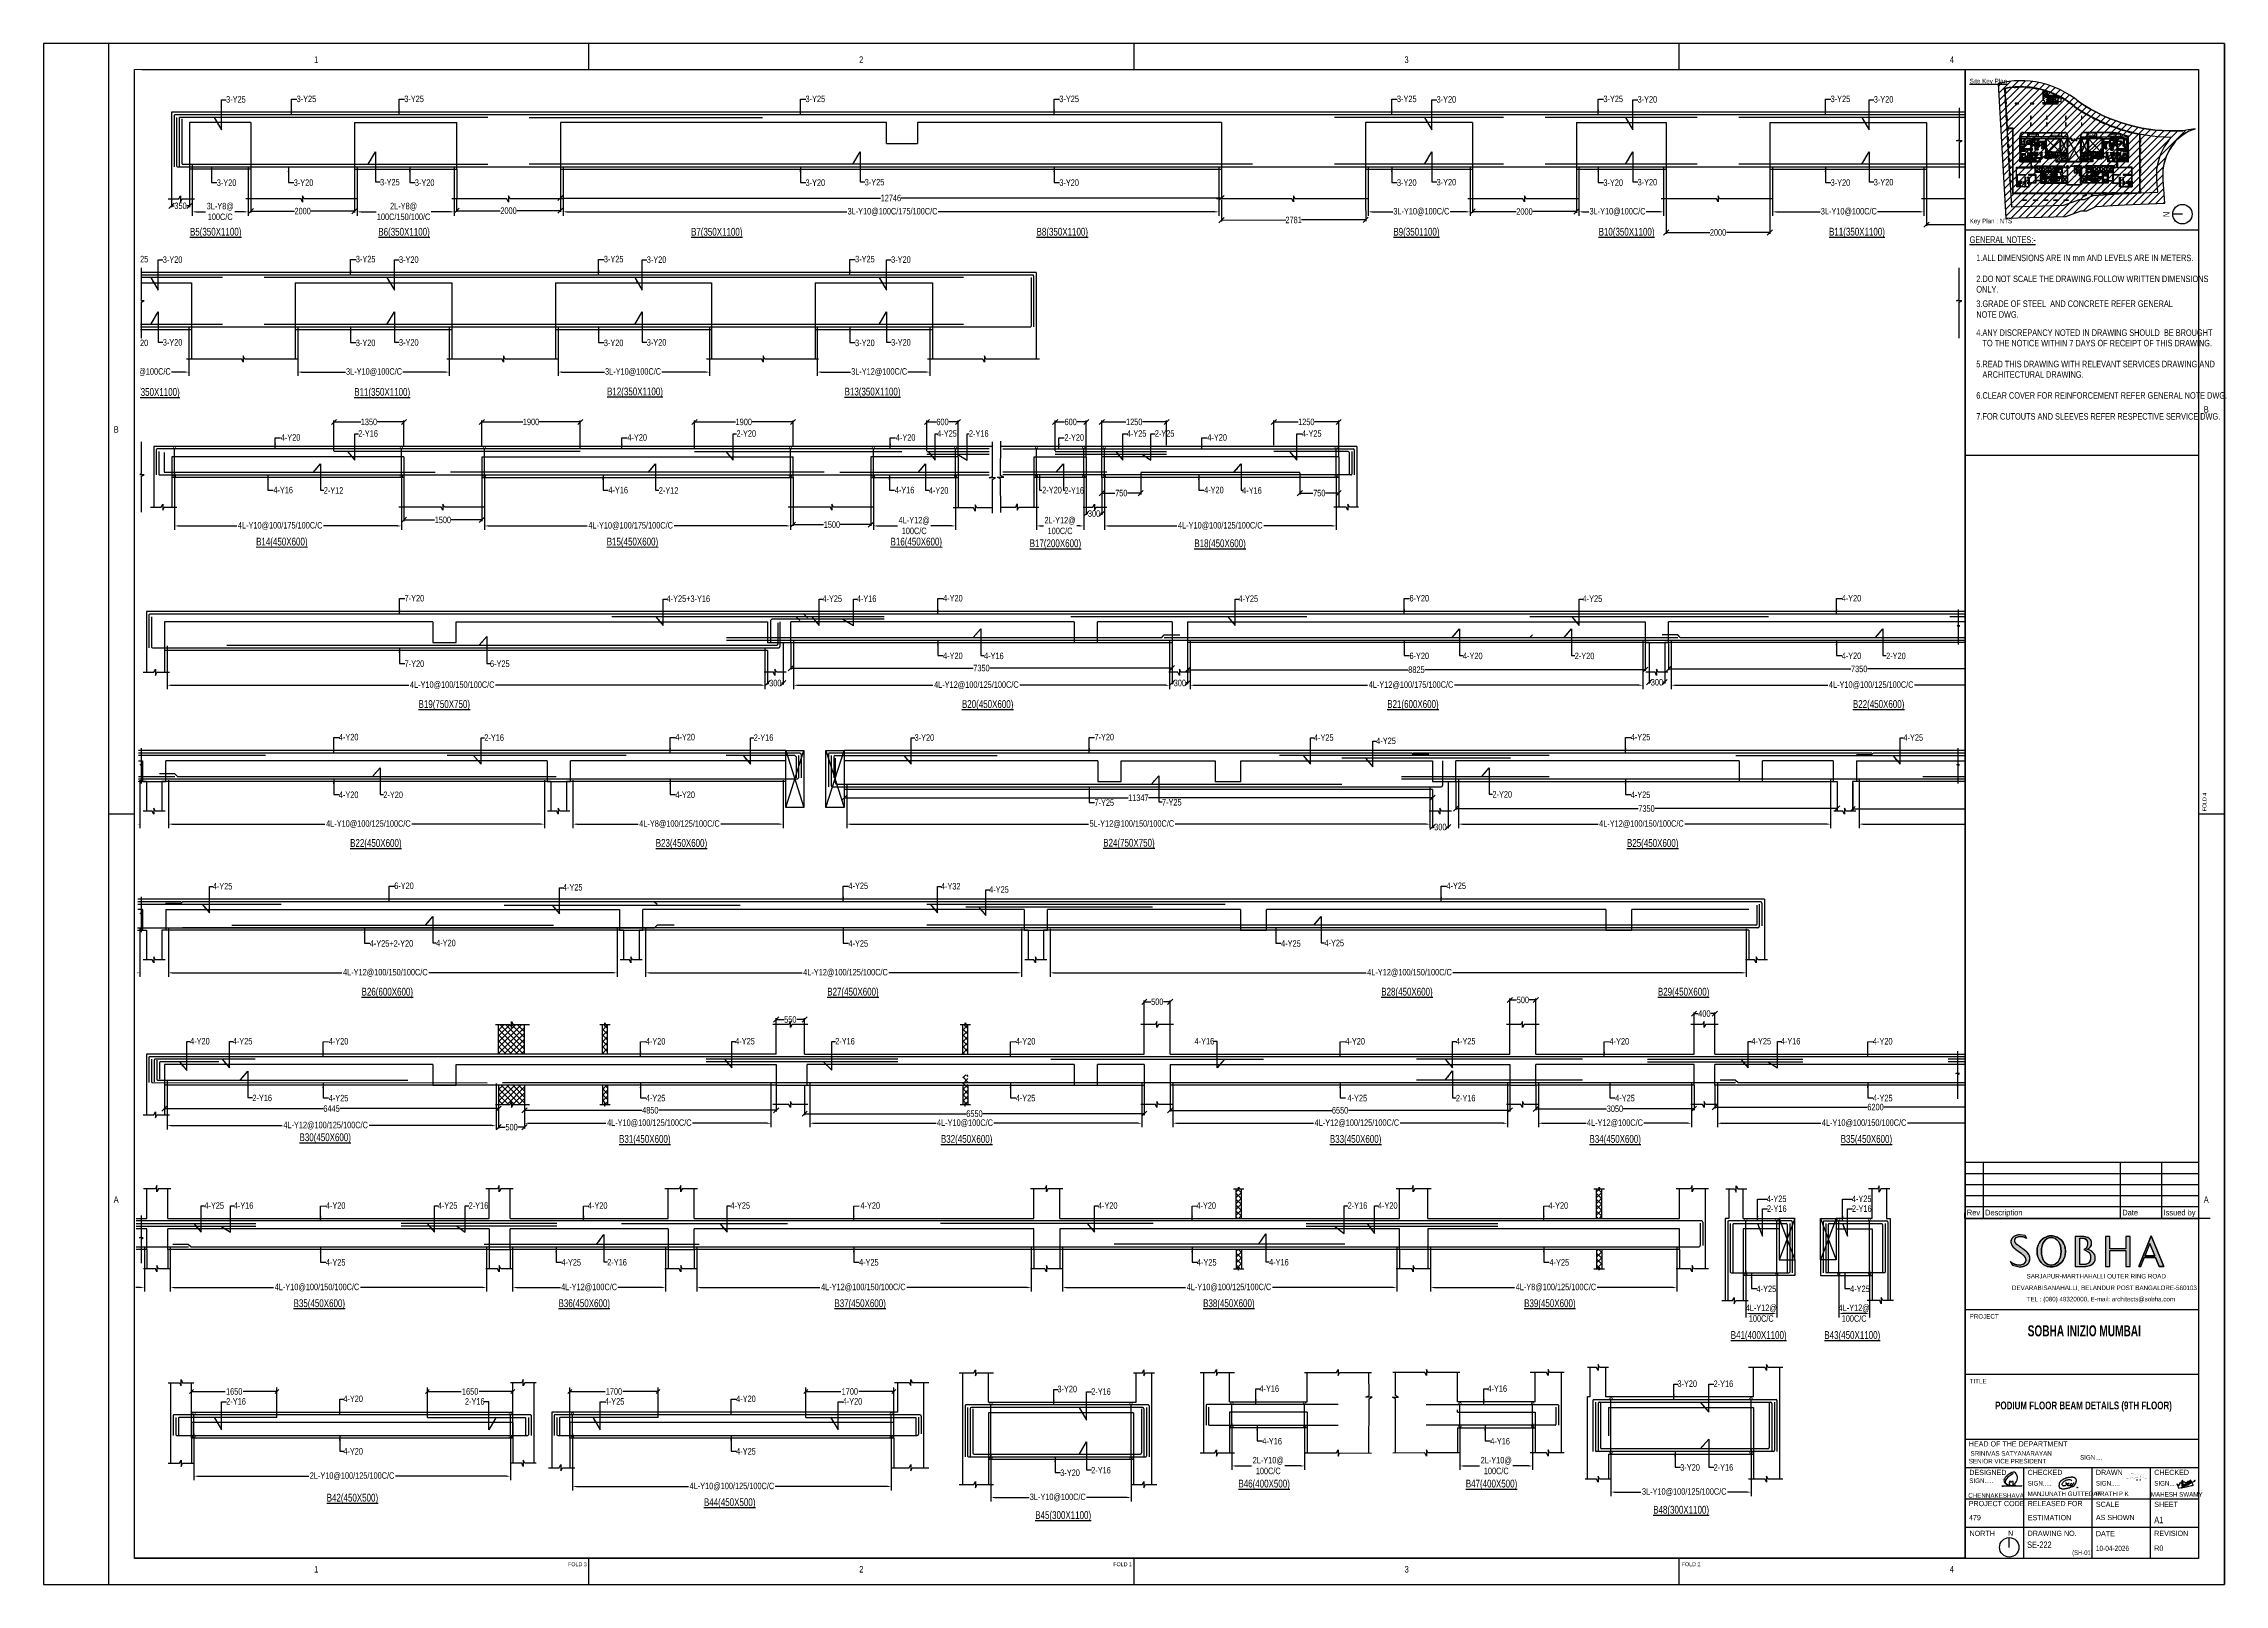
# Paper-space layout 'SE-222_PODIUM FLOOR BEAM DETAILS (9TH FLOOR)_R0_(SH-01)' of a CAD drawing. Header units: millimetres. Extents: x -129 to 712, y -954 to -360.
# The model-space entities are those that its viewports show. They can reach past a viewport. Long polylines and large blocks are cut down to what shows.
import ezdxf
from ezdxf.enums import TextEntityAlignment as Align

# ---------------------------------------------------------------- set-up
doc = ezdxf.new("R2010")
doc.units = ezdxf.units.MM
doc.header["$LTSCALE"] = 1000
doc.header["$MEASUREMENT"] = 0
doc.set_wipeout_variables(frame=1)
doc.header["$PDMODE"] = 3
for name, pattern in [('CONTINOUS', [0]), ('CONTINU', [0]), ('HIDDEN', [0.375, 0.25, -0.125]), ('Title Dash Lines', [12, 6, -6])]:
    doc.linetypes.add(name, pattern=pattern)
for name, color, linetype in [('-S-ARROW', 253, 'Continuous'), ('-S-MISC', 8, 'Continuous'), ('-S-STIRRUPS DIM', 6, 'Continuous'), ('-S-STIRUP', 11, 'Continuous'), ('-S-WING 3 FOOTING NO', 6, 'Continuous'), ('-STR-BEAM', 7, 'CONTINU'), ('-STR-COLUMN', 5, 'HIDDEN'), ('-STR-REINF', 3, 'Continuous'), ('-STR-RF-DIM', 8, 'CONTINOUS'), ('-STR-TEXT', 6, 'Continuous'), ('A-ANNO-NOTE', 131, 'Continuous'), ('A-DETL-____-OTLN', 90, 'Continuous'), ('A-DETL-THIN', 151, 'Continuous'), ('Beam Nos', 7, 'Continuous'), ('G-ANNO-SCHD', 231, 'Continuous'), ('G-ANNO-TEXT', 231, 'Continuous'), ('G-ANNO-TTLB', 6, 'Continuous'), ('G-ANNO-TTLB-THIN', 151, 'Continuous'), ('S-BEAM', 7, 'Continuous'), ('S-COL HATCH', 9, 'Continuous'), ('S-DIM', 7, 'Continuous'), ('S-SIGNS', 90, 'Continuous'), ('SEC TEXT', 9, 'Continuous'), ('SLAB LINE', 254, 'HIDDEN'), ('SOBHA ELEMENT NAMING', 7, 'Continuous')]:
    doc.layers.add(name, color=color, linetype=linetype)
doc.layers.add('A-ANNO-TAGS-RMFT', color=8, linetype='Continuous', lineweight=20)
doc.layers.add('A-ANNO-TAGS-RMMT', color=3, linetype='Continuous', lineweight=20)
doc.styles.add('Arial Narrow', font='ARIALN.TTF', dxfattribs={"height": 300})
doc.styles.add('Arial Narrow_1', font='ARIALN.TTF', dxfattribs={"height": 1.75})
doc.styles.add('Arial Narrow_2', font='ARIALN.TTF', dxfattribs={"height": 2.5})
doc.styles.add('Arial Narrow_3', font='ARIALN.TTF', dxfattribs={"height": 2})
doc.styles.add('Arial Narrow_4', font='ARIALN.TTF', dxfattribs={"height": 3})
doc.styles.add('Arial Narrow_B_2', font='ARIALNB.TTF', dxfattribs={"width": 0.8, "height": 4})
doc.styles.add('BEAM-LS', font='romans.shx', dxfattribs={"width": 0.8})
doc.styles.add('Dim.s & Anno.(Misc.)', font='ARIALN.TTF')
doc.styles.add('SOBHA', font='swisscl.ttf')
doc.styles.add('sobha.sed', font='swisscl.ttf')
doc.styles.get("Standard").update_dxf_attribs({"font": 'ARIALN.TTF', "height": 500})
doc.styles.add('Swis721 LtCn BT_3', font='swisscl.ttf', dxfattribs={"height": 125})
doc.styles.add('Swis721 LtCn BT_4', font='swisscl.ttf', dxfattribs={"height": 2.5})
doc.styles.add('Swis721 LtCn BT_6', font='swisscl.ttf', dxfattribs={"height": 2.449923})
doc.styles.add('Swis721 LtCn BT_B_1', font='', dxfattribs={"height": 3})
doc.styles.get('Swis721 LtCn BT_B_1').set_extended_font_data('Swis721 LtCn BT', bold=True)
doc.dimstyles.new('S-50', dxfattribs={"dimscale": 50, "dimtxt": 2.5, "dimasz": 2, "dimexe": 0.5, "dimexo": 0.25, "dimgap": 0.25, "dimtad": 0, "dimdec": 0, "dimrnd": 0.0005, "dimzin": 0, "dimdsep": 46, "dimtxsty": 'sobha.sed', "dimblk": 'OBLIQUE', "dimcen": 0.09, "dimclrd": 8, "dimclre": 8, "dimclrt": 6, "dimadec": 0, "dimazin": 0, "dimtfac": 1, "dimtdec": 0, "dimtofl": 0, "dimtmove": 2, "dimatfit": 3, "dimfxl": 0.18, "dimtolj": 1, "dimtzin": 0, "dimlwd": -1, "dimlwe": -1, "dimarcsym": 0})
doc.dimstyles.new('S-DIM50', dxfattribs={"dimscale": 50, "dimtxt": 2.5, "dimasz": 1.5, "dimexe": 1.5, "dimexo": 1, "dimgap": 0.5, "dimtad": 0, "dimdec": 0, "dimzin": 0, "dimdsep": 46, "dimtxsty": 'SOBHA', "dimcen": 0.09, "dimclrd": 256, "dimclre": 256, "dimclrt": 6, "dimadec": 5, "dimazin": 0, "dimtfac": 1, "dimtdec": 0, "dimtofl": 0, "dimtmove": 0, "dimatfit": 3, "dimfxl": 0.18, "dimtolj": 1, "dimtzin": 0, "dimlwd": -1, "dimlwe": -1, "dimarcsym": 0})
doc.dimstyles.new('STIRUP', dxfattribs={"dimscale": 50, "dimtxt": 2.5, "dimasz": 2.2, "dimexe": 0, "dimexo": 0, "dimgap": 0.5, "dimtad": 0, "dimdec": 0, "dimzin": 0, "dimdsep": 46, "dimtxsty": 'BEAM-LS', "dimblk": 'DOTSMALL', "dimcen": 0.09, "dimclrd": 256, "dimclre": 256, "dimclrt": 256, "dimadec": 5, "dimazin": 0, "dimtfac": 1, "dimtdec": 0, "dimtofl": 0, "dimtmove": 0, "dimatfit": 3, "dimldrblk": 'DOTSMALL', "dimfxl": 0, "dimfxlon": 1, "dimtolj": 1, "dimtzin": 0, "dimlwd": -1, "dimlwe": -1, "dimarcsym": 0})

psp = doc.layouts.new('SE-222_PODIUM FLOOR  BEAM DETAILS (9TH FLOOR)_R0_(SH-01)')

# ---------------------------------------------------------------- texts
at = {"layer": 'G-ANNO-TTLB', "attachment_point": 1}
for s, insert, char_height, width, style in [('SOBHA INIZIO MUMBAI', (636.61, -854.41), 4.2448, 94.8612, 'Arial Narrow_B_2'), ('PODIUM FLOOR BEAM DETAILS (9TH FLOOR)', (624.05, -883.8), 3, 93.6152, 'Swis721 LtCn BT_B_1'), ('{\\fSwis721 LtCn BT|b0|i0|c0|p34;SE-222 }', (636.4, -937.75), 2.5, 8.097, 'Arial Narrow'), ('   (SH-01)', (651.89, -941.15), 1.806, 20.2394, 'Swis721 LtCn BT_4')]:
    psp.add_mtext(s, dxfattribs=dict(at, insert=insert, char_height=char_height, width=width, style=style))

msp = doc.modelspace()

# ---------------------------------------------------------------- texts
at = {"layer": '-STR-TEXT', "color": 6, "style": 'SOBHA'}
for s, p in [('2-Y16', (31648624.3, -21128948.4, 0)), ('2-Y20', (31655916.3, -21128948.4, 0)), ('4-Y25', (31659787.3, -21128948.4, 0)), ('2-Y16', (31660399.3, -21128948.4, 0)), ('4-Y25', (31663443, -21128948.4, 0)), ('2-Y25', (31663983, -21128948.4, 0)), ('4-Y25', (31666819.5, -21128948.4, 0)), ('2-Y12', (31647958.3, -21130045.9, 0)), ('2-Y12', (31654418.8, -21130045.9, 0)), ('4-Y20', (31659625.5, -21130045.9, 0)), ('2-Y16', (31662239, -21130045.9, 0)), ('4-Y16', (31665668, -21130045.9, 0)), ('4-Y25', (31675784.3, -21143699.9, 0)), ('4-Y25', (31677423.6, -21143699.9, 0)), ('2-Y16', (31675786.4, -21143890.1, 0)), ('2-Y16', (31677425.7, -21143890.1, 0)), ('4-Y25', (31675586.8, -21145436, 0)), ('4-Y25', (31677390.1, -21145436, 0)), ('3-Y20', (31662105.5, -21147366.8, 0)), ('2-Y16', (31662756.6, -21147416.5, 0)), ('4-Y16', (31666001.3, -21147358.9, 0)), ('4-Y16', (31670397.2, -21147358.9, 0)), ('3-Y20', (31674060.2, -21147263.4, 0)), ('2-Y16', (31674757.6, -21147265.2, 0)), ('2-Y16', (31646078.5, -21147606, 0)), ('4-Y20', (31648336, -21147556.3, 0)), ('2-Y16', (31650680.7, -21147606, 0)), ('4-Y25', (31653376.4, -21147606, 0)), ('4-Y20', (31655911, -21147556.3, 0)), ('4-Y20', (31657963.8, -21147606, 0)), ('4-Y20', (31648336, -21148569.1, 0)), ('4-Y25', (31655911, -21148568.3, 0)), ('4-Y16', (31666056, -21148373.7, 0)), ('4-Y16', (31670451.9, -21148373.7, 0)), ('3-Y20', (31662160.2, -21148981.6, 0)), ('2-Y16', (31662756.6, -21148932.4, 0)), ('3-Y20', (31674114.9, -21148878.3, 0)), ('2-Y16', (31674757.6, -21148877, 0))]:
    msp.add_text(s, height=125, dxfattribs=at).set_placement(p)
at = {"layer": '-STR-TEXT', "color": 6, "char_height": 125, "style": 'SOBHA'}
for s, insert, attachment_point in [('\\A1;4-Y20', (31647128.7, -21128900, 0), 1), ('\\A1;4-Y20', (31653813.2, -21128900, 0), 1), ('\\A1;4-Y20', (31658989.2, -21128900, 0), 1), ('\\A1;2-Y20', (31662240.7, -21128900, 0), 1), ('\\A1;4-Y20', (31664995.9, -21128900, 0), 1), ('\\A1;4-Y16', (31646986.6, -21130040.6, 0), 7), ('\\A1;4-Y16', (31653447.1, -21130040.6, 0), 7), ('\\A1;4-Y16', (31658969.1, -21130040.6, 0), 7), ('\\A1;2-Y20', (31661812.1, -21130040.6, 0), 7), ('\\A1;4-Y20', (31664933.2, -21130040, 0), 7)]:
    msp.add_mtext(s, dxfattribs=dict(at, insert=insert, attachment_point=attachment_point))
at = {"layer": 'SEC TEXT', "color": 4, "linetype": 'ByBlock', "style": 'sobha.sed'}
for s, rotation, p in [('%%UB14(450X600)', 359.98928, (31646654.2, -21131043.8, 0)), ('%%UB15(450X600)', 359.98928, (31653414.7, -21131043.8, 0)), ('%%UB16(450X600)', 359.98928, (31658888.2, -21131043.8, 0)), ('%%UB17(200X600)', 0.01072, (31661570.3, -21131077, 0)), ('%%UB18(450X600)', 0.01072, (31664744.8, -21131077, 0)), ('%%UB41(400X1100)', 359.98928, (31675088.2, -21146339.2, 0)), ('%%UB43(450X1100)', 0.01072, (31676893.2, -21146339.4, 0)), ('%%UB46(400X500)', 359.98928, (31665595, -21149202.5, 0)), ('%%UB47(400X500)', 359.98928, (31669979.4, -21149202.7, 0)), ('%%UB42(450X500)', 359.98928, (31648015, -21149474.3, 0)), ('%%UB44(450X500)', 359.98928, (31655289.8, -21149560.7, 0)), ('%%UB45(300X1100)', 359.98928, (31661677.5, -21149810.3, 0)), ('%%UB48(300X1100)', 0.01072, (31673592.8, -21149707.2, 0))]:
    msp.add_text(s, height=150, rotation=rotation, dxfattribs=at).set_placement(p)

# ---------------------------------------------------------------- blocks, each defined once
blk = doc.blocks.new('MAHESH SIGN')
at = {"layer": 'SOBHA ELEMENT NAMING', "color": 3}
blk.add_open_spline([(-1672305, 1301168), (-1672305, 1301184), (-1672305, 1301215), (-1672305, 1301263), (-1672305, 1301294), (-1672307, 1301351), (-1672277, 1301228), (-1672228, 1301294), (-1672172, 1301348), (-1672187, 1301256), (-1672162, 1301149), (-1672209, 1301217), (-1672162, 1301264), (-1672124, 1301289), (-1672100, 1301356), (-1672144, 1301344), (-1672166, 1301312), (-1672107, 1301297), (-1672072, 1301273), (-1672058, 1301237), (-1672045, 1301197), (-1672079, 1301162), (-1672127, 1301163), (-1672141, 1301198), (-1672144, 1301221), (-1672126, 1301254), (-1672125, 1301212), (-1672119, 1301199), (-1672104, 1301166), (-1672094, 1301239), (-1672085, 1301181), (-1672056, 1301190), (-1672062, 1301215), (-1672070, 1301258), (-1672050, 1301226), (-1672064, 1301218), (-1672066, 1301204), (-1672071, 1301183), (-1672038, 1301170), (-1672019, 1301203), (-1672035, 1301237), (-1672079, 1301233), (-1672014, 1301223), (-1672022, 1301165), (-1672007, 1301215), (-1672030, 1301270), (-1672010, 1301234), (-1672003, 1301214), (-1672000, 1301197), (-1671998, 1301169), (-1672006, 1301211), (-1672010, 1301232), (-1671997, 1301246), (-1671987, 1301261), (-1671977, 1301238), (-1671981, 1301219), (-1671976, 1301205), (-1671975, 1301188), (-1671985, 1301203), (-1671983, 1301216), (-1671983, 1301232), (-1671978, 1301244), (-1671975, 1301251), (-1671970, 1301254), (-1671965, 1301251), (-1671960, 1301233), (-1671950, 1301210), (-1671942, 1301189), (-1671947, 1301169), (-1671959, 1301206), (-1671949, 1301221), (-1671951, 1301242), (-1671950, 1301251), (-1671949, 1301264), (-1671936, 1301242), (-1671934, 1301230), (-1671932, 1301216), (-1671933, 1301199), (-1671919, 1301193), (-1671922, 1301179), (-1671901, 1301196), (-1671911, 1301215), (-1671909, 1301234), (-1671907, 1301271), (-1671904, 1301210), (-1671892, 1301178), (-1671909, 1301129), (-1671899, 1301072), (-1672003, 1301110), (-1672077, 1301119), (-1672359, 1301185), (-1672084, 1301171), (-1671954, 1301165), (-1671882, 1301184), (-1671780, 1301168), (-1671794, 1301204), (-1671811, 1301195), (-1671824, 1301188)], degree=3, knots=[0, 0, 0, 0, 48.181473, 94.613284, 138.259686, 155.904179, 224.738681, 279.736688, 330.138654, 402.022515, 479.904069, 512.206872, 573.861185, 638.863537, 679.101846, 713.805527, 728.477406, 786.377978, 825.584619, 867.444774, 896.971798, 946.367113, 986.070655, 1019.613906, 1044.024664, 1064.3611, 1090.585977, 1115.586241, 1130.258119, 1164.423839, 1195.402532, 1205.041833, 1242.682438, 1263.496009, 1285.994984, 1296.910366, 1305.65545, 1326.024566, 1354.8231, 1376.521851, 1422.758958, 1434.051149, 1478.06236, 1508.244818, 1535.997912, 1583.121901, 1600.542131, 1628.645076, 1649.634806, 1662.007076, 1686.271489, 1718.652134, 1734.30206, 1746.397436, 1758.626649, 1788.895798, 1805.163194, 1813.173762, 1821.25242, 1839.530073, 1858.56975, 1865.936011, 1878.354031, 1881.0034, 1881.816645, 1894.360755, 1932.936714, 1959.07056, 1962.867593, 1985.03092, 2014.356147, 2030.360622, 2043.11179, 2045.324462, 2066.355014, 2076.853385, 2089.71325, 2108.335291, 2120.781721, 2126.672799, 2139.049659, 2165.9961, 2183.807343, 2207.541832, 2227.688907, 2300.89779, 2338.755754, 2382.215194, 2424.047682, 2581.125356, 2740.20899, 2928.080748, 3033.107047, 3166.26083, 3211.819498, 3223.83985, 3256.454987, 3256.454987, 3256.454987, 3256.454987], dxfattribs=at)
blk = doc.blocks.new('A$Ca6a54176')
at = {"layer": 'A-DETL-____-OTLN', "color": 7, "linetype": 'Continuous'}
for points, knots in [([(-10.4, 6), (-10.5, 6.1), (-10.9, 6.5), (-11.8, 6.4), (-12.7, 6.4), (-13.6, 6), (-14.4, 5.6), (-15.1, 5.1), (-15.3, 4.5), (-15.5, 4.2), (-15.5, 3.9), (-15.3, 3.7), (-15.1, 3.5), (-14.8, 3.4), (-14.3, 3.5), (-13.9, 3.4), (-13.6, 3.7), (-13.3, 3.8), (-13, 4.1), (-13, 4.3), (-13, 4.5), (-13.2, 4.7), (-13.7, 4.9), (-13.3, 4.7), (-13.1, 4.7), (-12.9, 4.6), (-12.6, 4.6), (-12.3, 4.6), (-12.1, 4.7), (-11.7, 4.8), (-12.4, 4.4), (-12.4, 4.2), (-12.6, 3.9), (-12.7, 3.8), (-12.6, 3.6), (-12.3, 3.5), (-12, 3.5), (-11.7, 3.5), (-11.5, 3.6), (-11.3, 3.8), (-11.2, 4), (-11, 4.2), (-10.8, 4.4), (-10.5, 4.9), (-10.9, 4.3), (-11.2, 4.2), (-11.2, 4), (-11.4, 3.8), (-11.3, 3.6), (-11.2, 3.5), (-11, 3.5), (-10.8, 3.5), (-10.7, 3.6), (-10.5, 3.7), (-10.3, 3.7), (-10.2, 3.9), (-10, 4.1), (-9.8, 4.4), (-9.7, 4.5), (-9.4, 4.9), (-9.6, 4.7), (-9.6, 4.5), (-9.9, 4.3), (-10, 4.2), (-10.1, 4), (-10.2, 3.9), (-10.2, 3.7), (-10.3, 3.6), (-10.3, 3.5), (-10.4, 3.4), (-10.4, 3.3), (-10.3, 3.1), (-10.3, 3), (-10.1, 3), (-9.9, 3), (-9.8, 3.1), (-9.6, 3.2), (-9.4, 3.3), (-9.2, 3.5), (-9.1, 3.7), (-8.9, 3.9), (-8.8, 4.1), (-8.6, 4.3), (-8.5, 4.6), (-8.4, 4.8), (-8.3, 5.1), (-8.3, 5.4), (-8.2, 5.7), (-8, 6), (-8.1, 6.2), (-8.2, 6.4), (-8.2, 6.6), (-8.2, 6.9), (-8.5, 7.1), (-8.7, 7.3), (-9.1, 7.5), (-9.4, 7.7), (-9.6, 7.6), (-9.9, 7.7), (-10.1, 7.8), (-10.4, 7.7), (-10.7, 7.8), (-11, 7.7), (-11.3, 7.6), (-11.6, 7.8), (-11.8, 7.6), (-12.2, 7.6), (-12.5, 7.6), (-12.7, 7.3), (-13.1, 7.5), (-13.2, 7.3), (-13.5, 7.3), (-13.6, 7.2), (-13.9, 7.1), (-14.1, 6.9), (-14.4, 7), (-14.6, 6.8), (-14.8, 6.7), (-15, 6.6), (-15.2, 6.5), (-15.4, 6.3), (-15.6, 6.2), (-15.8, 6), (-16.2, 5.9), (-16.2, 5.5), (-16.7, 5.4), (-16.7, 5), (-16.9, 4.8), (-17, 4.5), (-17, 4.1), (-17, 3.8), (-17, 3.6), (-17.2, 3.3), (-16.8, 3.1), (-17.1, 2.7), (-16.8, 2.6), (-16.7, 2.3), (-16.4, 2.2), (-16.1, 2.1), (-15.8, 1.9), (-15.5, 1.9), (-15.3, 1.8), (-15, 1.9), (-14.8, 1.9), (-14.5, 1.9), (-14.1, 1.9), (-13.8, 2), (-13.4, 1.9), (-13, 2.1), (-12.6, 2.2), (-12.2, 2.3), (-11.8, 2.3), (-11.4, 2.5), (-11, 2.7), (-10.8, 2.8), (-10.6, 3), (-10.6, 2.9), (-10.5, 2.8), (-10.7, 2.8), (-10.7, 2.9), (-10.6, 2.9), (-10.5, 2.9), (-10.6, 2.9), (-10.6, 2.9)], [0, 0, 0, 0, 0.595176, 1.513654, 2.515251, 3.380629, 4.416817, 5.17749, 5.76398, 6.176027, 6.420162, 6.694908, 6.965884, 7.327446, 7.644493, 8.313464, 8.528829, 8.880373, 9.329952, 9.497914, 9.598839, 9.855178, 10.268658, 10.413839, 10.823798, 10.965602, 11.223245, 11.545481, 11.828078, 11.985934, 12.450008, 12.919347, 13.072283, 13.23817, 13.339119, 13.632791, 14.038161, 14.287628, 14.525186, 14.756259, 15.015383, 15.287454, 15.616726, 15.886513, 16.501092, 16.601317, 16.772114, 17.127127, 17.260944, 17.402283, 17.528684, 17.697933, 17.883435, 18.056648, 18.272367, 18.484806, 18.715269, 19.02227, 19.369647, 19.663828, 19.78345, 20.147263, 20.310655, 20.478604, 20.666282, 20.842227, 21.077119, 21.206677, 21.314825, 21.400223, 21.537528, 21.622147, 21.759524, 21.912561, 22.096255, 22.31162, 22.523122, 22.734597, 23.01831, 23.257556, 23.451017, 23.745198, 24.003252, 24.296499, 24.581902, 24.829344, 25.086625, 25.507771, 25.820767, 26.016078, 26.190519, 26.498498, 26.690925, 26.984342, 27.351214, 27.773922, 28.104445, 28.35201, 28.563586, 28.790253, 29.109474, 29.39309, 29.719344, 29.928271, 30.316805, 30.577305, 30.867147, 31.268529, 31.510098, 31.872395, 32.088065, 32.279066, 32.497307, 32.739184, 32.976737, 33.300431, 33.46341, 33.717218, 34.000971, 34.242536, 34.452394, 34.657266, 35.084272, 35.325837, 35.607355, 36.082409, 36.347056, 36.569922, 36.965624, 37.327774, 37.632777, 37.916273, 38.08707, 38.464953, 38.760633, 38.966003, 39.226299, 39.662044, 39.851663, 40.242576, 40.505495, 40.802979, 40.970051, 41.231099, 41.614997, 41.925638, 42.216698, 42.680496, 43.10645, 43.463997, 43.772591, 44.448473, 44.738782, 45.188685, 45.456974, 45.656784, 45.683065, 45.757434, 45.858574, 45.933844, 45.982325, 46.053862, 46.07049, 46.07049, 46.07049, 46.07049]), ([(-7.7, 2.5), (-7.8, 2.6), (-7.8, 2.6), (-7.7, 2.7), (-7.6, 2.7), (-7.5, 2.7), (-7.5, 2.6), (-7.6, 2.5), (-7.5, 2.4), (-7.6, 2.3), (-7.6, 2.4), (-7.7, 2.5), (-7.7, 2.5), (-7.7, 2.4), (-7.8, 2.5), (-7.9, 2.5), (-8, 2.6), (-7.7, 2.5), (-7.8, 2.7), (-7.6, 2.7), (-7.5, 2.7), (-7.5, 2.6), (-7.6, 2.6), (-7.5, 2.5), (-7.5, 2.5), (-7.5, 2.4), (-7.6, 2.4), (-7.6, 2.4), (-7.7, 2.4), (-7.7, 2.4)], [0, 0, 0, 0, 0.106921, 0.192296, 0.30882, 0.360139, 0.44947, 0.550888, 0.649284, 0.676363, 0.755339, 0.80317, 0.836663, 0.88048, 0.947, 1.016693, 1.097832, 1.260104, 1.355411, 1.565715, 1.626111, 1.702696, 1.735199, 1.791906, 1.841283, 1.887718, 1.967073, 1.994154, 2.081807, 2.081807, 2.081807, 2.081807])]:
    blk.add_open_spline(points, degree=3, knots=knots, dxfattribs=at)
blk = doc.blocks.new('A$C90dacb5e')
h = blk.add_hatch(color=3)
h.dxf.hatch_style = 1
edge = h.paths.add_edge_path()
edge.add_arc((10340, 1236), 103, 0, 360)
edge = h.paths.add_edge_path()
edge.add_arc((13400, 1111), 103, 0, 360)
at = {"color": 3, "const_width": 50}
blk.add_lwpolyline([(14011, 3379), (14104, 476), (14104, 476), (14038, 2528), (0, 2295), (11541, 2798), (14020, 3020, 0.31254706), (17160, 5257, 0.36167406), (16713, 6554, 0.50128188), (13967, 5036), (14011, 3379), (7832, 3175), (9491, 2453), (11467, 1258), (11680, 5697), (12304, 4596, -0.41421356), (12266, 4460), (11604, 4120), (7666, 3836, 0.1004773), (4385, 3159, 0.16410265), (7666, 3836, 0.59741458), (8031, 6707, 0.19740641), (4144, 7308, 0.11577762), (2749, 6599, 0.28967871), (2580, 5870, 0.2409299), (3717, 4786)], format="xyb", dxfattribs=at)
for points in [[(4157, 0), (4610, 6318)], [(19381, 2625), (14038, 2528), (14104, 476)]]:
    blk.add_lwpolyline(points, dxfattribs=at)
at = {"color": 3}
for centre in [(10340, 1236), (13400, 1111)]:
    blk.add_circle(centre, 103, dxfattribs=at)
blk = doc.blocks.new('Signature')
at = {"color": 3}
for points in [[(51500, 9985), (48881, 8492), (51631, 8090), (51843, 8407)], [(51007, 8427), (51000, 9001), (50997, 8998), (51195, 8725), (51186, 8745), (51407, 8998), (51413, 8940), (51455, 8397), (51465, 8436), (52211, 8962), (51960, 10081), (51413, 10315), (50175, 9377), (50208, 8779), (50619, 8418), (51082, 8344), (51607, 8315), (51776, 8356), (49749, 8168), (49809, 8297), (52734, 8297), (52718, 8314)]]:
    blk.add_open_spline(points, degree=3, dxfattribs=at)
blk = doc.blocks.new('Sobha_TITLE BLOCK_A1_Updated_ 05-03-2025 - A0-TB-AR-329493-Title Blocks')
at = {"layer": 'G-ANNO-TTLB'}
h = blk.add_hatch(color=256, dxfattribs=at)
h.paths.add_polyline_path([(1790.35, 280.45), (1794.15, 280.45), (1792.25, 285.12)])
h.paths.add_polyline_path([(1792.76, 288.19), (1797.61, 276.39), (1795.84, 276.39), (1794.41, 279.78), (1790.09, 279.78), (1788.7, 276.39), (1787.91, 276.39)])
h.paths.add_polyline_path([(1775.09, 276.39), (1775.09, 287.93), (1776.79, 287.93), (1776.79, 283.2), (1782.99, 283.2), (1782.99, 287.93), (1784.68, 287.93), (1784.68, 276.39), (1782.99, 276.39), (1782.99, 282.56), (1776.79, 282.56), (1776.79, 276.39)])
edge = h.paths.add_edge_path()
edge.add_line((1765.17, 287.29), (1765.17, 283.46))
edge.add_line((1765.17, 283.46), (1765.17, 277.07))
edge.add_line((1765.17, 277.07), (1766.53, 277.07))
edge.add_spline(control_points=[(1766.53, 277.07), (1766.77, 277.07), (1767.24, 277.1), (1767.83, 277.25), (1768.33, 277.48), (1769.13, 278.12), (1769.4, 278.95), (1769.38, 279.74)], knot_values=[0, 0, 0, 0, 0.125, 0.25, 0.375, 0.5, 1, 1, 1, 1], degree=3, periodic=0)
edge.add_spline(control_points=[(1769.38, 279.74), (1769.38, 280.02), (1769.35, 280.36), (1769.27, 280.73), (1769.2, 280.97), (1769.07, 281.29), (1768.83, 281.66), (1768.61, 281.89), (1768.48, 281.99)], knot_values=[0, 0, 0, 0, 0.3, 0.375, 0.45, 0.6, 0.8, 1, 1, 1, 1], degree=3, periodic=0)
edge.add_line((1768.48, 281.99), (1766.75, 282.89))
edge.add_spline(control_points=[(1766.75, 282.89), (1766.84, 282.91), (1767, 282.96), (1767.21, 283.06), (1767.4, 283.18), (1767.56, 283.32), (1767.69, 283.47), (1767.81, 283.64), (1767.91, 283.81), (1767.98, 283.99), (1768.05, 284.17), (1768.09, 284.35), (1768.14, 284.59), (1768.17, 284.86), (1768.18, 285.17), (1768.18, 285.31), (1768.18, 285.34)], knot_values=[0, 0, 0, 0, 0.055556, 0.111111, 0.166667, 0.222222, 0.277778, 0.333333, 0.388889, 0.444444, 0.5, 0.555556, 0.611111, 0.722222, 0.833333, 1, 1, 1, 1], degree=3, periodic=0)
edge.add_spline(control_points=[(1768.18, 285.34), (1768.18, 285.53), (1768.16, 285.81), (1768.08, 286.14), (1767.98, 286.39), (1767.83, 286.64), (1767.61, 286.87), (1767.33, 287.05), (1766.99, 287.19), (1766.58, 287.27), (1766.25, 287.29), (1766.07, 287.29)], knot_values=[0, 0, 0, 0, 0.166667, 0.25, 0.333333, 0.444444, 0.555556, 0.666667, 0.777778, 0.888889, 1, 1, 1, 1], degree=3, periodic=0)
edge.add_line((1766.07, 287.29), (1765.17, 287.29))
edge = h.paths.add_edge_path()
edge.add_line((1763.48, 276.36), (1763.48, 287.89))
edge.add_line((1763.48, 287.89), (1765.92, 287.89))
edge.add_spline(control_points=[(1765.92, 287.89), (1767.12, 287.89), (1768.38, 287.6), (1769.26, 286.77), (1769.54, 286.35), (1769.72, 285.85), (1769.76, 285.47), (1769.76, 285.26)], knot_values=[0, 0, 0, 0, 0.555556, 0.666667, 0.777778, 0.888889, 1, 1, 1, 1], degree=3, periodic=0)
edge.add_spline(control_points=[(1769.76, 285.26), (1769.76, 285), (1769.72, 284.71), (1769.61, 284.39), (1769.52, 284.19), (1769.37, 283.92), (1769.12, 283.62), (1768.78, 283.34), (1768.39, 283.11), (1768.11, 282.99), (1767.95, 282.93)], knot_values=[0, 0, 0, 0, 0.214286, 0.267857, 0.321429, 0.428571, 0.571429, 0.714286, 0.857143, 1, 1, 1, 1], degree=3, periodic=0)
edge.add_spline(control_points=[(1767.95, 282.93), (1768.78, 282.79), (1769.72, 282.37), (1770.54, 281.55), (1770.9, 280.96), (1771.13, 280.3), (1771.18, 279.81), (1771.19, 279.55)], knot_values=[0, 0, 0, 0, 0.428571, 0.571429, 0.714286, 0.857143, 1, 1, 1, 1], degree=3, periodic=0)
edge.add_spline(control_points=[(1771.19, 279.55), (1771.18, 279.24), (1771.13, 278.82), (1770.96, 278.38), (1770.84, 278.15), (1770.5, 277.6), (1769.38, 276.67), (1767.75, 276.35), (1766.68, 276.36)], knot_values=[0, 0, 0, 0, 0.138889, 0.208333, 0.243056, 0.277778, 0.555556, 1, 1, 1, 1], degree=3, periodic=0)
edge.add_line((1766.68, 276.36), (1763.48, 276.36))
edge = h.paths.add_edge_path()
edge.add_spline(control_points=[(1754.2, 287.52), (1753.07, 287.51), (1751.17, 286.41), (1750.41, 283.75), (1750.4, 282.18)], knot_values=[0, 0, 0, 0, 0.5, 1, 1, 1, 1], degree=3, periodic=0)
edge.add_spline(control_points=[(1750.4, 282.18), (1750.41, 280.6), (1751.16, 277.93), (1753.05, 276.85), (1754.2, 276.84)], knot_values=[0, 0, 0, 0, 0.5, 1, 1, 1, 1], degree=3, periodic=0)
edge.add_spline(control_points=[(1754.2, 276.84), (1755.33, 276.85), (1757.22, 277.93), (1757.99, 280.6), (1757.99, 282.18)], knot_values=[0, 0, 0, 0, 0.5, 1, 1, 1, 1], degree=3, periodic=0)
edge.add_spline(control_points=[(1757.99, 282.18), (1757.99, 283.75), (1757.24, 286.41), (1755.35, 287.51), (1754.2, 287.52)], knot_values=[0, 0, 0, 0, 0.5, 1, 1, 1, 1], degree=3, periodic=0)
edge = h.paths.add_edge_path()
edge.add_spline(control_points=[(1748.71, 282.18), (1748.72, 282.92), (1748.85, 283.78), (1749.19, 284.72), (1749.46, 285.31), (1750.16, 286.44), (1751.35, 287.46), (1752.91, 288.05), (1753.76, 288.15), (1754.2, 288.16)], knot_values=[0, 0, 0, 0, 0.214286, 0.267857, 0.321429, 0.428571, 0.714286, 0.857143, 1, 1, 1, 1], degree=3, periodic=0)
edge.add_spline(control_points=[(1754.2, 288.16), (1754.86, 288.15), (1756.12, 287.92), (1757.9, 286.86), (1759.04, 285.32), (1759.59, 283.61), (1759.68, 282.67), (1759.69, 282.18)], knot_values=[0, 0, 0, 0, 0.214286, 0.428571, 0.714286, 0.857143, 1, 1, 1, 1], degree=3, periodic=0)
edge.add_spline(control_points=[(1759.69, 282.18), (1759.68, 281.43), (1759.55, 280.56), (1759.21, 279.61), (1758.94, 279.02), (1758.23, 277.89), (1757.05, 276.88), (1755.49, 276.31), (1754.64, 276.21), (1754.2, 276.21)], knot_values=[0, 0, 0, 0, 0.214286, 0.267857, 0.321429, 0.428571, 0.714286, 0.857143, 1, 1, 1, 1], degree=3, periodic=0)
edge.add_spline(control_points=[(1754.2, 276.21), (1753.53, 276.21), (1752.28, 276.43), (1750.5, 277.46), (1749.36, 278.99), (1748.81, 280.71), (1748.72, 281.67), (1748.71, 282.18)], knot_values=[0, 0, 0, 0, 0.214286, 0.428571, 0.714286, 0.857143, 1, 1, 1, 1], degree=3, periodic=0)
edge = h.paths.add_edge_path()
edge.add_spline(control_points=[(1741.91, 281.92), (1741.62, 282.12), (1741.07, 282.52), (1740.47, 282.97), (1740.05, 283.32), (1739.77, 283.57), (1739.51, 283.83), (1739.28, 284.09), (1739.09, 284.35), (1738.87, 284.71), (1738.69, 285.18), (1738.64, 285.6), (1738.64, 285.83)], knot_values=[0, 0, 0, 0, 0.142857, 0.285714, 0.357143, 0.428571, 0.5, 0.571429, 0.642857, 0.714286, 0.857143, 1, 1, 1, 1], degree=3, periodic=0)
edge.add_spline(control_points=[(1738.64, 285.83), (1738.64, 286.1), (1738.69, 286.41), (1738.8, 286.74), (1738.89, 286.95), (1739.01, 287.16), (1739.16, 287.36), (1739.35, 287.58), (1739.63, 287.81), (1740.01, 288.04), (1740.85, 288.41), (1741.64, 288.53), (1742.25, 288.53)], knot_values=[0, 0, 0, 0, 0.136364, 0.170455, 0.204545, 0.272727, 0.318182, 0.363636, 0.454545, 0.545455, 0.636364, 1, 1, 1, 1], degree=3, periodic=0)
edge.add_line((1742.25, 288.53), (1744.13, 288.27))
edge.add_line((1744.13, 288.27), (1744.77, 287.18))
edge.add_spline(control_points=[(1744.77, 287.18), (1744.71, 287.22), (1744.54, 287.33), (1744.23, 287.48), (1744.02, 287.57), (1743.85, 287.64), (1743.66, 287.71), (1743.46, 287.77), (1743.25, 287.82), (1743.03, 287.87), (1742.8, 287.9), (1742.48, 287.93), (1741.92, 287.94), (1741.24, 287.81), (1740.61, 287.49), (1740.27, 287.08), (1740.13, 286.69), (1740.11, 286.47), (1740.11, 286.35)], knot_values=[0, 0, 0, 0, 0.132353, 0.198529, 0.231618, 0.264706, 0.297794, 0.330882, 0.363971, 0.397059, 0.430147, 0.463235, 0.529412, 0.647059, 0.764706, 0.882353, 0.941176, 1, 1, 1, 1], degree=3, periodic=0)
edge.add_spline(control_points=[(1740.11, 286.35), (1740.11, 286.22), (1740.13, 286.03), (1740.21, 285.79), (1740.28, 285.62), (1740.38, 285.45), (1740.49, 285.29), (1740.62, 285.14), (1740.76, 284.99), (1740.91, 284.85), (1741.07, 284.72), (1741.23, 284.58), (1741.41, 284.45), (1741.59, 284.33), (1741.83, 284.16), (1742.13, 283.96), (1742.36, 283.8), (1742.47, 283.72)], knot_values=[0, 0, 0, 0, 0.111111, 0.166667, 0.222222, 0.277778, 0.333333, 0.388889, 0.444444, 0.5, 0.555556, 0.611111, 0.666667, 0.722222, 0.777778, 0.888889, 1, 1, 1, 1], degree=3, periodic=0)
edge.add_spline(control_points=[(1742.47, 283.72), (1742.84, 283.48), (1743.35, 283.12), (1743.87, 282.72), (1744.15, 282.5), (1744.42, 282.28), (1744.66, 282.06), (1744.88, 281.84), (1745.04, 281.67), (1745.18, 281.5), (1745.32, 281.33), (1745.44, 281.16), (1745.55, 280.98), (1745.65, 280.8), (1745.76, 280.55), (1745.91, 280.1), (1745.97, 279.67), (1745.97, 279.36)], knot_values=[0, 0, 0, 0, 0.166667, 0.25, 0.291667, 0.333333, 0.416667, 0.458333, 0.5, 0.541667, 0.583333, 0.625, 0.666667, 0.708333, 0.75, 0.833333, 1, 1, 1, 1], degree=3, periodic=0)
edge.add_spline(control_points=[(1745.97, 279.36), (1745.97, 279.08), (1745.93, 278.76), (1745.84, 278.41), (1745.76, 278.19), (1745.64, 277.92), (1745.46, 277.64), (1745.26, 277.4), (1745.06, 277.2), (1744.79, 276.99), (1744.47, 276.79), (1744.1, 276.61), (1743.71, 276.47), (1743.31, 276.37), (1742.92, 276.29), (1742.53, 276.24), (1742.17, 276.21), (1741.94, 276.2), (1741.83, 276.21)], knot_values=[0, 0, 0, 0, 0.107143, 0.133929, 0.160714, 0.214286, 0.28125, 0.321429, 0.375, 0.428571, 0.5, 0.571429, 0.642857, 0.714286, 0.785714, 0.857143, 0.928571, 1, 1, 1, 1], degree=3, periodic=0)
edge.add_line((1741.83, 276.21), (1739.2, 276.81))
edge.add_line((1739.2, 276.81), (1738.38, 278.2))
edge.add_spline(control_points=[(1738.38, 278.2), (1738.42, 278.16), (1738.51, 278.08), (1738.69, 277.94), (1738.85, 277.83), (1739.04, 277.71), (1739.25, 277.58), (1739.49, 277.45), (1739.73, 277.33), (1739.97, 277.22), (1740.2, 277.14), (1740.45, 277.05), (1740.7, 276.98), (1740.97, 276.92), (1741.34, 276.86), (1741.63, 276.85), (1741.83, 276.84)], knot_values=[0, 0, 0, 0, 0.138889, 0.208333, 0.277778, 0.347222, 0.416667, 0.486111, 0.555556, 0.611111, 0.666667, 0.722222, 0.777778, 0.833333, 0.888889, 1, 1, 1, 1], degree=3, periodic=0)
edge.add_spline(control_points=[(1741.83, 276.84), (1742.18, 276.84), (1743.12, 276.96), (1743.88, 277.44), (1744.22, 278.08), (1744.31, 278.37), (1744.35, 278.63), (1744.36, 278.83), (1744.34, 279.05), (1744.3, 279.27), (1744.24, 279.47), (1744.16, 279.68), (1744.05, 279.88), (1743.93, 280.07), (1743.79, 280.26), (1743.65, 280.44), (1743.49, 280.62), (1743.32, 280.79), (1743.14, 280.95), (1742.96, 281.11), (1742.78, 281.26), (1742.54, 281.46), (1742.24, 281.68), (1742.02, 281.84), (1741.91, 281.92)], knot_values=[0, 0, 0, 0, 0.111111, 0.333333, 0.388889, 0.444444, 0.472222, 0.5, 0.527778, 0.555556, 0.583333, 0.611111, 0.638889, 0.666667, 0.694444, 0.722222, 0.75, 0.777778, 0.805556, 0.833333, 0.861111, 0.888889, 0.944444, 1, 1, 1, 1], degree=3, periodic=0)
at = {"layer": 'A-ANNO-NOTE'}
for p, q in [((1804.77, 682.03), (1801.02, 682.03)), ((1737.99, 168.06), (1737.99, 171.81))]:
    blk.add_line(p, q, dxfattribs=at)
for centre in [(1804.77, 682.03), (1737.99, 168.06)]:
    blk.add_circle(centre, 3.75, dxfattribs=at)
at = {"layer": 'A-DETL-THIN'}
for p, q in [((1810.91, 316.37), (1720.97, 316.37)), ((1810.91, 312.1), (1720.97, 312.1)), ((1728.01, 294.78), (1728.01, 316.37)), ((1780.91, 294.78), (1780.91, 316.37)), ((1796.84, 294.78), (1796.84, 316.37)), ((1810.91, 307.83), (1720.97, 307.83)), ((1810.91, 303.56), (1720.97, 303.56)), ((1728.37, 294.78), (1720.85, 294.78)), ((1810.91, 299.29), (1720.97, 299.29)), ((1785.23, 294.78), (1728.37, 294.78)), ((1800.68, 294.78), (1783.94, 294.78)), ((1815.52, 294.78), (1800.68, 294.78))]:
    blk.add_line(p, q, dxfattribs=at)
at = {"layer": 'G-ANNO-TTLB', "linetype": 'Title Dash Lines'}
blk.add_line((1004.97, 747.78), (1004.97, 153.78), dxfattribs=at)
at = {"layer": 'G-ANNO-TTLB'}
for p, q in [((1190.22, 737.78), (1190.22, 747.78)), ((1400.47, 737.78), (1400.47, 747.78)), ((1610.72, 737.78), (1610.72, 747.78)), ((1014.97, 450.78), (1004.97, 450.78)), ((1820.97, 450.78), (1810.97, 450.78)), ((1720.97, 294.78), (1810.97, 294.78)), ((1744.13, 288.27), (1742.25, 288.53)), ((1744.13, 288.27), (1742.25, 288.53)), ((1744.77, 287.18), (1744.13, 288.27)), ((1744.77, 287.18), (1744.13, 288.27)), ((1765.92, 287.89), (1763.48, 287.89)), ((1763.48, 287.89), (1763.48, 276.36)), ((1763.48, 287.89), (1763.48, 276.36)), ((1765.92, 287.89), (1763.48, 287.89)), ((1765.17, 287.29), (1766.07, 287.29)), ((1765.17, 283.46), (1765.17, 287.29)), ((1765.17, 287.29), (1766.07, 287.29)), ((1765.17, 283.27), (1765.17, 287.29)), ((1776.79, 287.93), (1775.09, 287.93)), ((1775.09, 287.93), (1775.09, 276.39)), ((1775.09, 287.93), (1775.09, 276.39)), ((1776.79, 287.93), (1775.09, 287.93)), ((1776.79, 283.2), (1776.79, 287.93)), ((1776.79, 283.2), (1776.79, 287.93)), ((1784.68, 287.93), (1782.99, 287.93)), ((1782.99, 287.93), (1782.99, 283.2)), ((1784.68, 287.93), (1782.99, 287.93)), ((1782.99, 287.93), (1782.99, 283.2)), ((1784.68, 276.39), (1784.68, 287.93)), ((1784.68, 276.39), (1784.68, 287.93)), ((1792.76, 288.19), (1787.91, 276.39)), ((1787.91, 276.39), (1792.76, 288.19)), ((1797.61, 276.39), (1792.76, 288.19)), ((1792.76, 288.19), (1797.61, 276.39)), ((1738.38, 278.2), (1739.2, 276.81)), ((1738.38, 278.2), (1739.2, 276.81)), ((1765.17, 277.07), (1765.17, 283.46)), ((1765.17, 282.63), (1765.17, 283.27)), ((1765.17, 277.07), (1765.17, 282.63)), ((1766.75, 282.89), (1768.48, 281.99)), ((1766.75, 282.89), (1768.48, 281.99)), ((1782.99, 283.2), (1776.79, 283.2)), ((1782.99, 283.2), (1776.79, 283.2)), ((1776.79, 276.39), (1776.79, 282.56)), ((1776.79, 282.56), (1782.99, 282.56)), ((1776.79, 282.56), (1782.99, 282.56)), ((1776.79, 276.39), (1776.79, 282.56)), ((1782.99, 282.56), (1782.99, 276.39)), ((1782.99, 282.56), (1782.99, 276.39)), ((1789.98, 279.78), (1788.59, 276.39)), ((1788.7, 276.39), (1790.09, 279.78)), ((1794.41, 279.78), (1789.98, 279.78)), ((1790.09, 279.78), (1794.41, 279.78)), ((1792.19, 285.26), (1790.24, 280.45)), ((1790.24, 280.45), (1794.15, 280.45)), ((1790.35, 280.45), (1792.25, 285.12)), ((1794.15, 280.45), (1790.35, 280.45)), ((1794.15, 280.45), (1792.19, 285.26)), ((1792.25, 285.12), (1794.15, 280.45)), ((1794.41, 279.78), (1795.84, 276.39)), ((1795.84, 276.39), (1794.41, 279.78)), ((1739.2, 276.81), (1741.83, 276.21)), ((1739.2, 276.81), (1741.83, 276.21)), ((1763.48, 276.36), (1766.68, 276.36)), ((1763.48, 276.36), (1766.68, 276.36)), ((1766.53, 277.07), (1765.17, 277.07)), ((1766.53, 277.07), (1765.17, 277.07)), ((1775.09, 276.39), (1776.79, 276.39)), ((1775.09, 276.39), (1776.79, 276.39)), ((1782.99, 276.39), (1784.68, 276.39)), ((1782.99, 276.39), (1784.68, 276.39)), ((1787.91, 276.39), (1788.7, 276.39)), ((1788.59, 276.39), (1787.91, 276.39)), ((1795.84, 276.39), (1797.61, 276.39)), ((1797.61, 276.39), (1795.84, 276.39)), ((1190.22, 153.78), (1190.22, 163.78)), ((1400.47, 153.78), (1400.47, 163.78)), ((1610.72, 153.78), (1610.72, 163.78))]:
    blk.add_line(p, q, dxfattribs=at)
for points, knots in [([(1742.25, 288.53), (1741.64, 288.53), (1740.85, 288.41), (1740.01, 288.04), (1739.63, 287.81), (1739.35, 287.58), (1739.16, 287.36), (1739.01, 287.16), (1738.89, 286.95), (1738.8, 286.74), (1738.69, 286.41), (1738.64, 286.1), (1738.64, 285.83)], [0, 0, 0, 0, 0.363636, 0.454545, 0.545455, 0.636364, 0.681818, 0.727273, 0.795455, 0.829545, 0.863636, 1, 1, 1, 1]), ([(1740.11, 286.35), (1740.11, 286.47), (1740.13, 286.69), (1740.27, 287.08), (1740.61, 287.49), (1741.24, 287.81), (1741.92, 287.94), (1742.48, 287.93), (1742.8, 287.9), (1743.03, 287.87), (1743.25, 287.82), (1743.46, 287.77), (1743.66, 287.71), (1743.85, 287.64), (1744.02, 287.57), (1744.23, 287.48), (1744.54, 287.33), (1744.71, 287.22), (1744.77, 287.18)], [0, 0, 0, 0, 0.058824, 0.117647, 0.235294, 0.352941, 0.470588, 0.536765, 0.569853, 0.602941, 0.636029, 0.669118, 0.702206, 0.735294, 0.768382, 0.801471, 0.867647, 1, 1, 1, 1]), ([(1740.11, 286.35), (1740.11, 287.33), (1741.01, 287.93), (1742.29, 287.93), (1743.56, 287.93), (1744.54, 287.33), (1744.77, 287.18)], [0.2857143, 0.2857143, 0.2857143, 0.2857143, 0.3571429, 0.3571429, 0.3571429, 0.4285714, 0.4285714, 0.4285714, 0.4285714]), ([(1742.47, 283.72), (1742.36, 283.8), (1742.13, 283.96), (1741.83, 284.16), (1741.59, 284.33), (1741.41, 284.45), (1741.23, 284.58), (1741.07, 284.72), (1740.91, 284.85), (1740.76, 284.99), (1740.62, 285.14), (1740.49, 285.29), (1740.38, 285.45), (1740.28, 285.62), (1740.21, 285.79), (1740.13, 286.03), (1740.11, 286.22), (1740.11, 286.35)], [0, 0, 0, 0, 0.111111, 0.222222, 0.277778, 0.333333, 0.388889, 0.444444, 0.5, 0.555556, 0.611111, 0.666667, 0.722222, 0.777778, 0.833333, 0.888889, 1, 1, 1, 1]), ([(1754.2, 288.16), (1753.76, 288.15), (1752.91, 288.05), (1751.35, 287.46), (1750.16, 286.44), (1749.46, 285.31), (1749.19, 284.72), (1748.85, 283.78), (1748.72, 282.92), (1748.71, 282.18)], [0, 0, 0, 0, 0.142857, 0.285714, 0.571429, 0.678571, 0.732143, 0.785714, 1, 1, 1, 1]), ([(1759.69, 282.18), (1759.68, 282.67), (1759.59, 283.61), (1759.04, 285.32), (1757.9, 286.86), (1756.12, 287.92), (1754.86, 288.15), (1754.2, 288.16)], [0, 0, 0, 0, 0.142857, 0.285714, 0.571429, 0.785714, 1, 1, 1, 1]), ([(1769.76, 285.26), (1769.76, 285.47), (1769.72, 285.85), (1769.54, 286.35), (1769.26, 286.77), (1768.38, 287.6), (1767.12, 287.89), (1765.92, 287.89)], [0, 0, 0, 0, 0.111111, 0.222222, 0.333333, 0.444444, 1, 1, 1, 1]), ([(1766.07, 287.29), (1766.25, 287.29), (1766.58, 287.27), (1766.99, 287.19), (1767.33, 287.05), (1767.61, 286.87), (1767.83, 286.64), (1767.98, 286.39), (1768.08, 286.14), (1768.16, 285.81), (1768.18, 285.53), (1768.18, 285.34)], [0, 0, 0, 0, 0.111111, 0.222222, 0.333333, 0.444444, 0.555556, 0.666667, 0.75, 0.833333, 1, 1, 1, 1]), ([(1741.83, 276.84), (1741.63, 276.85), (1741.34, 276.86), (1740.97, 276.92), (1740.7, 276.98), (1740.45, 277.05), (1740.2, 277.14), (1739.97, 277.22), (1739.73, 277.33), (1739.49, 277.45), (1739.25, 277.58), (1739.04, 277.71), (1738.85, 277.83), (1738.69, 277.94), (1738.51, 278.08), (1738.42, 278.16), (1738.38, 278.2)], [0, 0, 0, 0, 0.111111, 0.166667, 0.222222, 0.277778, 0.333333, 0.388889, 0.444444, 0.513889, 0.583333, 0.652778, 0.722222, 0.791667, 0.861111, 1, 1, 1, 1]), ([(1738.64, 285.83), (1738.64, 285.6), (1738.69, 285.18), (1738.87, 284.71), (1739.09, 284.35), (1739.28, 284.09), (1739.51, 283.83), (1739.77, 283.57), (1740.05, 283.32), (1740.47, 282.97), (1741.07, 282.52), (1741.62, 282.12), (1741.91, 281.92)], [0, 0, 0, 0, 0.142857, 0.285714, 0.357143, 0.428571, 0.5, 0.571429, 0.642857, 0.714286, 0.857143, 1, 1, 1, 1]), ([(1741.91, 281.92), (1742.02, 281.84), (1742.24, 281.68), (1742.54, 281.46), (1742.78, 281.26), (1742.96, 281.11), (1743.14, 280.95), (1743.32, 280.79), (1743.49, 280.62), (1743.65, 280.44), (1743.79, 280.26), (1743.93, 280.07), (1744.05, 279.88), (1744.16, 279.68), (1744.24, 279.47), (1744.3, 279.27), (1744.34, 279.05), (1744.36, 278.83), (1744.35, 278.63), (1744.31, 278.37), (1744.22, 278.08), (1743.88, 277.44), (1743.12, 276.96), (1742.18, 276.84), (1741.83, 276.84)], [0, 0, 0, 0, 0.055556, 0.111111, 0.138889, 0.166667, 0.194444, 0.222222, 0.25, 0.277778, 0.305556, 0.333333, 0.361111, 0.388889, 0.416667, 0.444444, 0.472222, 0.5, 0.527778, 0.555556, 0.611111, 0.666667, 0.888889, 1, 1, 1, 1]), ([(1741.91, 281.92), (1742.85, 281.24), (1744.35, 280.15), (1744.35, 278.84), (1744.35, 277.6), (1743.38, 276.84), (1741.83, 276.84)], [0.7142857, 0.7142857, 0.7142857, 0.7142857, 0.7857143, 0.7857143, 0.7857143, 0.8571429, 0.8571429, 0.8571429, 0.8571429]), ([(1741.83, 276.21), (1741.94, 276.2), (1742.17, 276.21), (1742.53, 276.24), (1742.92, 276.29), (1743.31, 276.37), (1743.71, 276.47), (1744.1, 276.61), (1744.47, 276.79), (1744.79, 276.99), (1745.06, 277.2), (1745.26, 277.4), (1745.46, 277.64), (1745.64, 277.92), (1745.76, 278.19), (1745.84, 278.41), (1745.93, 278.76), (1745.97, 279.08), (1745.97, 279.36)], [0, 0, 0, 0, 0.071429, 0.142857, 0.214286, 0.285714, 0.357143, 0.428571, 0.5, 0.571429, 0.625, 0.678571, 0.71875, 0.785714, 0.839286, 0.866071, 0.892857, 1, 1, 1, 1]), ([(1745.97, 279.36), (1745.97, 279.67), (1745.91, 280.1), (1745.76, 280.55), (1745.65, 280.8), (1745.55, 280.98), (1745.44, 281.16), (1745.32, 281.33), (1745.18, 281.5), (1745.04, 281.67), (1744.88, 281.84), (1744.66, 282.06), (1744.42, 282.28), (1744.15, 282.5), (1743.87, 282.72), (1743.35, 283.12), (1742.84, 283.48), (1742.47, 283.72)], [0, 0, 0, 0, 0.166667, 0.25, 0.291667, 0.333333, 0.375, 0.416667, 0.458333, 0.5, 0.541667, 0.583333, 0.666667, 0.708333, 0.75, 0.833333, 1, 1, 1, 1]), ([(1748.71, 282.18), (1748.72, 281.67), (1748.81, 280.71), (1749.36, 278.99), (1750.5, 277.46), (1752.28, 276.43), (1753.53, 276.21), (1754.2, 276.21)], [0, 0, 0, 0, 0.142857, 0.285714, 0.571429, 0.785714, 1, 1, 1, 1]), ([(1754.2, 276.21), (1754.64, 276.21), (1755.49, 276.31), (1757.05, 276.88), (1758.23, 277.89), (1758.94, 279.02), (1759.21, 279.61), (1759.55, 280.56), (1759.68, 281.43), (1759.69, 282.18)], [0, 0, 0, 0, 0.142857, 0.285714, 0.571429, 0.678571, 0.732143, 0.785714, 1, 1, 1, 1]), ([(1769.38, 279.74), (1769.4, 278.95), (1769.13, 278.12), (1768.33, 277.48), (1767.83, 277.25), (1767.24, 277.1), (1766.77, 277.07), (1766.53, 277.07)], [0, 0, 0, 0, 0.5, 0.625, 0.75, 0.875, 1, 1, 1, 1]), ([(1766.68, 276.36), (1767.75, 276.35), (1769.38, 276.67), (1770.5, 277.6), (1770.84, 278.15), (1770.96, 278.38), (1771.13, 278.82), (1771.18, 279.24), (1771.19, 279.55)], [0, 0, 0, 0, 0.444444, 0.722222, 0.756944, 0.791667, 0.861111, 1, 1, 1, 1]), ([(1768.18, 285.34), (1768.18, 285.31), (1768.18, 285.17), (1768.17, 284.86), (1768.14, 284.59), (1768.09, 284.35), (1768.05, 284.17), (1767.98, 283.99), (1767.91, 283.81), (1767.81, 283.64), (1767.69, 283.47), (1767.56, 283.32), (1767.4, 283.18), (1767.21, 283.06), (1767, 282.96), (1766.84, 282.91), (1766.75, 282.89)], [0, 0, 0, 0, 0.166667, 0.277778, 0.388889, 0.444444, 0.5, 0.555556, 0.611111, 0.666667, 0.722222, 0.777778, 0.833333, 0.888889, 0.944444, 1, 1, 1, 1]), ([(1767.95, 282.93), (1768.11, 282.99), (1768.39, 283.11), (1768.78, 283.34), (1769.12, 283.62), (1769.37, 283.92), (1769.52, 284.19), (1769.61, 284.39), (1769.72, 284.71), (1769.76, 285), (1769.76, 285.26)], [0, 0, 0, 0, 0.142857, 0.285714, 0.428571, 0.571429, 0.678571, 0.732143, 0.785714, 1, 1, 1, 1]), ([(1771.19, 279.55), (1771.18, 279.81), (1771.13, 280.3), (1770.9, 280.96), (1770.54, 281.55), (1769.72, 282.37), (1768.78, 282.79), (1767.95, 282.93)], [0, 0, 0, 0, 0.142857, 0.285714, 0.428571, 0.571429, 1, 1, 1, 1]), ([(1768.48, 281.99), (1768.61, 281.89), (1768.83, 281.66), (1769.07, 281.29), (1769.2, 280.97), (1769.27, 280.73), (1769.35, 280.36), (1769.38, 280.02), (1769.38, 279.74)], [0, 0, 0, 0, 0.2, 0.4, 0.55, 0.625, 0.7, 1, 1, 1, 1])]:
    blk.add_open_spline(points, degree=3, knots=knots, dxfattribs=at)
for points in [[(1742.25, 288.53), (1740.59, 288.53), (1738.64, 287.82), (1738.64, 285.83)], [(1742.47, 283.72), (1741.46, 284.44), (1740.11, 285.15), (1740.11, 286.35)], [(1748.71, 282.18), (1748.71, 285.6), (1751.12, 288.16), (1754.2, 288.16)], [(1750.4, 282.18), (1750.41, 283.75), (1751.17, 286.41), (1753.07, 287.51), (1754.2, 287.52)], [(1754.2, 287.52), (1751.94, 287.52), (1750.4, 285.3), (1750.4, 282.18)], [(1754.2, 288.16), (1757.28, 288.16), (1759.69, 285.6), (1759.69, 282.18)], [(1754.2, 287.52), (1755.35, 287.51), (1757.24, 286.41), (1757.99, 283.75), (1757.99, 282.18)], [(1757.99, 282.18), (1757.99, 285.3), (1756.49, 287.52), (1754.2, 287.52)], [(1769.76, 285.26), (1769.76, 287.1), (1768.07, 287.89), (1765.92, 287.89)], [(1766.07, 287.29), (1767.65, 287.29), (1768.18, 286.5), (1768.18, 285.34)], [(1741.83, 276.84), (1740.03, 276.84), (1738.68, 277.93), (1738.38, 278.2)], [(1738.64, 285.83), (1738.64, 284.25), (1739.88, 283.38), (1741.91, 281.92)], [(1741.83, 276.21), (1743.34, 276.21), (1745.97, 276.73), (1745.97, 279.36)], [(1745.97, 279.36), (1745.97, 281.2), (1744.65, 282.22), (1742.47, 283.72)], [(1754.2, 276.21), (1751.12, 276.21), (1748.71, 278.65), (1748.71, 282.18)], [(1754.2, 276.84), (1753.05, 276.85), (1751.16, 277.93), (1750.41, 280.6), (1750.4, 282.18)], [(1750.4, 282.18), (1750.4, 279.02), (1751.91, 276.84), (1754.2, 276.84)], [(1757.99, 282.18), (1757.99, 280.6), (1757.22, 277.93), (1755.33, 276.85), (1754.2, 276.84)], [(1759.69, 282.18), (1759.69, 278.69), (1757.28, 276.21), (1754.2, 276.21)], [(1754.2, 276.84), (1756.45, 276.84), (1757.99, 279.02), (1757.99, 282.18)], [(1769.38, 279.74), (1769.42, 278.16), (1768.52, 277.07), (1766.53, 277.07)], [(1766.68, 276.36), (1769.08, 276.36), (1771.19, 277.33), (1771.19, 279.55)], [(1768.18, 285.34), (1768.18, 285.15), (1768.29, 283.23), (1766.75, 282.89)], [(1767.95, 282.93), (1769.01, 283.31), (1769.76, 284.06), (1769.76, 285.26)], [(1771.19, 279.55), (1771.19, 281.35), (1769.87, 282.59), (1767.95, 282.93)], [(1768.48, 281.99), (1769.12, 281.47), (1769.38, 280.68), (1769.38, 279.74)]]:
    blk.add_open_spline(points, degree=3, dxfattribs=at)
at = {"layer": 'G-ANNO-TTLB-THIN'}
for p, q in [((1820.97, 747.78), (979.97, 747.78)), ((979.97, 747.78), (979.97, 153.78)), ((1820.97, 747.78), (979.97, 747.78)), ((979.97, 747.78), (979.97, 153.78)), ((1820.97, 153.78), (1820.97, 747.78)), ((1820.97, 747.78), (1820.97, 153.78)), ((1014.97, 737.78), (1810.97, 737.78)), ((1014.97, 163.78), (1014.97, 737.78)), ((1720.97, 163.78), (1720.97, 737.78)), ((1810.97, 737.78), (1810.97, 163.78)), ((1720.97, 676), (1810.97, 676)), ((1720.97, 589.15), (1810.97, 589.15)), ((1810.97, 294.78), (1720.97, 294.78)), ((1720.97, 259.78), (1810.97, 259.78)), ((1720.97, 234.78), (1810.97, 234.78)), ((1720.97, 209.78), (1810.97, 209.78)), ((1720.97, 198.78), (1810.97, 198.78)), ((1743.47, 198.78), (1743.47, 163.78)), ((1769.79, 198.78), (1769.79, 175.78)), ((1792.29, 198.78), (1792.29, 175.78)), ((1720.97, 186.78), (1810.97, 186.78)), ((1720.97, 175.78), (1810.97, 175.78)), ((1769.79, 175.78), (1769.79, 163.78)), ((1792.29, 175.78), (1792.29, 163.78)), ((1810.97, 163.78), (1014.97, 163.78)), ((979.97, 153.78), (1820.97, 153.78)), ((979.97, 153.78), (1820.97, 153.78))]:
    blk.add_line(p, q, dxfattribs=at)
at = {"layer": '-S-WING 3 FOOTING NO', "ltscale": 800, "xscale": 0.7537717433683241, "yscale": 0.7537717433683241, "zscale": 0.7537717433683241}
blk.add_blockref('A$Ca6a54176', (1770.01, 189.24), dxfattribs=at)
at = {"layer": 'S-SIGNS', "xscale": 0.0028125, "yscale": 0.0028125, "zscale": 0.0028125}
blk.add_blockref('Signature', (1594.71, 168.47), dxfattribs=at)
at = {"layer": 'S-SIGNS', "color": 3, "xscale": 0.0004015466983938, "yscale": 0.0004015466983938, "zscale": 0.0004015466983938}
blk.add_blockref('A$C90dacb5e', (1783.13, 193.55), dxfattribs=at)
at = {"layer": 'S-SIGNS', "xscale": 0.0132634456146266, "yscale": 0.0132634456146266, "zscale": 0.0132634456146266, "rotation": 25.99171381651786}
blk.add_blockref('MAHESH SIGN', (29303.89, -5601.4), dxfattribs=at)
at = {"layer": 'G-ANNO-SCHD', "char_height": 2.2, "attachment_point": 1, "line_spacing_factor": 0.974696, "style": 'Arial Narrow_3'}
for s, insert, width in [('Rev', (1721.63, 298.23), 5.3764), ('Description', (1728.67, 298.23), 15.1027), ('Date', (1781.57, 298.23), 8.1052), ('Issued by', (1797.5, 298.23), 12.9143)]:
    blk.add_mtext(s, dxfattribs=dict(at, insert=insert, width=width))
at = {"layer": 'G-ANNO-TEXT', "color": 7, "insert": (1722.73, 673.5), "char_height": 2.603, "width": 79.8987, "attachment_point": 1, "line_spacing_factor": 0.971848, "style": 'Swis721 LtCn BT_6'}
blk.add_mtext('{\\LGENERAL NOTES:-}', dxfattribs=at)
at = {"layer": 'G-ANNO-TEXT', "color": 7, "char_height": 2.5, "attachment_point": 1, "style": 'Swis721 LtCn BT_3'}
for s, insert, width in [('1.ALL DIMENSIONS ARE IN mm AND LEVELS ARE IN METERS.', (1725.3, 666.43), 92.1941), ('2.DO NOT SCALE THE DRAWING.FOLLOW WRITTEN DIMENSIONS ', (1725.3, 658.36), 97.9662), ('3.GRADE OF STEEL  AND CONCRETE REFER GENERAL NOTE DWG.', (1725.3, 648.78), 69.0253), ('ONLY.', (1725.3, 654.33), 9.0591), ('4.ANY DISCREPANCY NOTED IN DRAWING SHOULD  BE BROUGHT ', (1725.3, 637.61), 98.6076), ('   TO THE NOTICE WITHIN 7 DAYS OF RECEIPT OF THIS DRAWING.', (1725.3, 633.58), 98.3671), ('5.READ THIS DRAWING WITH RELEVANT SERVICES DRAWING AND ', (1725.3, 625.51), 100.6118), ('   ARCHITECTURAL DRAWING.', (1725.3, 621.47), 44.0126), ('6.CLEAR COVER FOR REINFORCEMENT REFER GENERAL NOTE DWG.', (1725.3, 613.4), 102.3755), ('7.FOR CUTOUTS AND SLEEVES REFER RESPECTIVE SERVICE DWG.', (1725.3, 605.33), 99.9704)]:
    blk.add_mtext(s, dxfattribs=dict(at, insert=insert, width=width))
at = {"layer": 'G-ANNO-TTLB', "attachment_point": 1}
for s, insert, char_height, width, style in [('1', (1084.33, 742.85), 2.5, 1.9241, 'Arial Narrow'), ('2', (1294.46, 742.85), 2.5, 1.9241, 'Arial Narrow'), ('3', (1504.78, 742.85), 2.5, 1.9241, 'Arial Narrow'), ('4', (1715.08, 742.85), 2.5, 1.9241, 'Arial Narrow'), ('\\LSite Key Plan', (1722.73, 734.23), 1.75, 14.5105, 'Arial Narrow_1'), ('Key Plan : NTS', (1722.73, 680.29), 1.75, 16.5148, 'Arial Narrow_1'), ('B', (1813, 608.01), 2.5, 2.3249, 'Arial Narrow'), ('B', (1006.98, 600.3), 2.5, 2.3249, 'Arial Narrow'), ('A', (1006.98, 303.35), 2.5, 2.3249, 'Arial Narrow'), ('A', (1813, 303.35), 2.5, 2.3249, 'Arial Narrow'), ('SARJAPUR-MARTHAHALLI OUTER RING ROAD', (1744.7, 273.47), 1.75, 54.3544, 'Arial Narrow_1'), ('DEVARABISANAHALLI, BELANDUR POST BANGALORE-560103', (1739.03, 268.99), 1.75, 72.0717, 'Arial Narrow_1'), ('TEL : (080) 49320000, E-mail: architects@sobha.com', (1744.7, 264.64), 1.75, 57.8017, 'Arial Narrow_1'), ('PROJECT', (1722.73, 257.99), 1.75, 7.5359, 'Arial Narrow_1'), ('TITLE', (1722.73, 232.99), 1.75, 4.6498, 'Arial Narrow_1'), ('SENIOR VICE PRESIDENT', (1722.4, 202.17), 1.75, 37.1632, 'Arial Narrow_2'), ('HEAD OF THE DEPARTMENT', (1722.4, 208.95), 2, 37.1632, 'Arial Narrow_2'), (' SRINIVAS SATYANARAYAN', (1722.4, 205.15), 1.75, 37.1632, 'Arial Narrow_2'), ('SIGN....', (1765.31, 203.61), 1.75, 16.7315, 'Arial Narrow_2'), ('SIGN.....', (1722.59, 194.62), 1.75, 5.0506, 'Arial Narrow_2'), ('DESIGNED ', (1722.59, 197.95), 2, 9.5798, 'Arial Narrow_2'), ('SIGN.....', (1745.09, 193.62), 1.75, 5.0506, 'Arial Narrow_2'), ('CHECKED ', (1745.09, 197.95), 2, 9.5798, 'Arial Narrow_2'), ('SIGN.....', (1771.41, 193.62), 1.75, 5.0506, 'Arial Narrow_2'), ('DRAWN', (1771.41, 197.95), 2, 7.5622, 'Arial Narrow_2'), ('SIGN.....', (1793.91, 193.62), 1.75, 5.0506, 'Arial Narrow_2'), ('CHECKED', (1793.91, 197.95), 2, 9.5798, 'Arial Narrow_2'), ('CHENNAKESHAVA', (1722.18, 188.91), 1.75, 31.0897, 'Arial Narrow_2'), ('PROJECT CODE', (1722.4, 185.95), 2, 20.9977, 'Arial Narrow_2'), ('MANJUNATH GUTTEDAR', (1745.09, 189.58), 1.75, 25.2235, 'Arial Narrow_2'), ('RELEASED FOR', (1745.09, 185.95), 2, 19.3396, 'Arial Narrow_2'), ('SCALE', (1771.41, 185.66), 2, 9.5798, 'Arial Narrow_2'), ('PRATHIP K', (1771.41, 189.58), 1.75, 11.8312, 'Arial Narrow_2'), ('MAHESH SWAMY', (1792.59, 189.36), 1.75, 23.8134, 'Arial Narrow_2'), ('SHEET', (1793.91, 185.66), 2, 4.4895, 'Arial Narrow_2'), ('479 ', (1722.48, 180.52), 2, 16.9677, 'Arial Narrow_2'), ('ESTIMATION', (1745.16, 180.52), 2, 16.9677, 'Arial Narrow_2'), ('AS SHOWN', (1771.41, 180.57), 2, 16.9677, 'Arial Narrow_2'), ('A1', (1793.91, 179.88), 2.5, 4.2489, 'Arial Narrow'), ('NORTH', (1722.69, 174.46), 2, 5.9325, 'Arial Narrow_1'), ('N', (1737.53, 174.53), 2, 2.4852, 'Arial Narrow'), ('DRAWING NO.', (1745.09, 174.46), 2, 18.2785, 'Arial Narrow_1'), ('{\\fSwis721 LtCn BT|b0|i0|c0|p34;10-04-2026}', (1771.41, 168.68), 2, 4.4093, 'Arial Narrow_2'), ('DATE', (1771.41, 174.37), 2, 4.4093, 'Arial Narrow_2'), ('REVISION', (1793.91, 174.46), 2, 4.3291, 'Arial Narrow_1'), ('R0', (1793.91, 168.77), 2, 4.3291, 'Arial Narrow_1'), ('1', (1084.29, 160.86), 2.5, 1.9241, 'Arial Narrow'), ('FOLD 3', (1182.23, 162.29), 1.5, 7.3755, 'Arial Narrow_4'), ('2', (1294.52, 160.86), 2.5, 1.9241, 'Arial Narrow'), ('FOLD 1', (1392.48, 162.29), 1.5, 7.3755, 'Arial Narrow_4'), ('3', (1504.83, 160.86), 2.5, 1.9241, 'Arial Narrow'), ('FOLD 2', (1611.72, 162.29), 1.5, 7.3755, 'Arial Narrow_4'), ('4', (1715.07, 160.86), 2.5, 1.9241, 'Arial Narrow')]:
    blk.add_mtext(s, dxfattribs=dict(at, insert=insert, char_height=char_height, width=width, style=style))
at = {"layer": 'G-ANNO-TTLB', "attachment_point": 1, "rotation": 90}
for s, insert, char_height, width, style in [('N', (1797.35, 680.91), 2.5, 2.4852, 'Arial Narrow'), ('FOLD 4', (1812.53, 451.79), 1.5, 7.3755, 'Arial Narrow_4')]:
    blk.add_mtext(s, dxfattribs=dict(at, insert=insert, char_height=char_height, width=width, style=style))
blk = doc.blocks.new('A$C6f85899f')
h = blk.add_hatch()
h.set_pattern_fill('ANSI31', scale=20000)
h.set_pattern_definition([(45, (-31043415, 21418783), (-1767.76695, 1767.76695), [])])
edge = h.paths.add_edge_path()
edge.add_arc((132018, 27311), 24445, 141.440505, 172.591397)
edge.add_line((107778, 30463), (107724, 25001))
edge.add_line((107724, 25001), (108643, 13658))
edge.add_line((108643, 13658), (88926, 12786))
edge.add_line((88926, 12786), (74930, 11934))
edge.add_line((74930, 11934), (70514, 9881))
edge.add_line((70514, 9881), (67773, 9895))
edge.add_line((67773, 9895), (60206, 7188))
edge.add_line((60206, 7188), (30928, 6305))
edge.add_line((30928, 6305), (27088, 72123))
edge.add_arc((38152, 29331), 44200, 50.18218, 104.496762, ccw=False)
edge.add_arc((112582, 130213), 81288, 235.427741, 273.443882)
edge.add_line((117465, 49072), (120207, 49429))
edge.add_line((120207, 49429), (123486, 50054))
edge.add_line((123486, 50054), (123505, 49953))
edge.add_arc((128245, 31874), 18689, 104.693144, 145.17336)
h = blk.add_hatch(color=252)
h.dxf.hatch_style = 1
h.paths.add_polyline_path([(30581, 69782), (30231, 69762), (30348, 67765), (30697, 67786)])
h = blk.add_hatch(color=252)
h.dxf.hatch_style = 1
h.paths.add_polyline_path([(30905, 64218), (30556, 64198), (30672, 62201), (31022, 62222)])
h = blk.add_hatch(color=252)
h.dxf.hatch_style = 1
h.paths.add_polyline_path([(36919, 70162), (36900, 70512, 0.01185009), (34903, 70402), (34922, 70053, -0.01194923)])
h = blk.add_hatch(color=252)
h.dxf.hatch_style = 1
h.paths.add_polyline_path([(42714, 69925), (42714, 70277, 0.01189178), (40714, 70445), (40714, 70095, -0.01199197)])
h = blk.add_hatch(color=252)
h.dxf.hatch_style = 1
h.paths.add_polyline_path([(46317, 69356), (46387, 69699, 0.01181139), (44418, 70052), (44348, 69708, -0.0119099)])
h = blk.add_hatch(color=252)
h.dxf.hatch_style = 1
h.paths.add_polyline_path([(49322, 68988), (49227, 68651, -0.01190992), (51139, 68062), (51234, 68399, 0.01181141)])
h = blk.add_hatch(color=252)
h.dxf.hatch_style = 1
h.paths.add_polyline_path([(55736, 66203), (55872, 66526, 0.01181141), (54045, 67342), (53910, 67019, -0.01190992)])
h = blk.add_hatch(color=252)
h.dxf.hatch_style = 1
h.paths.add_polyline_path([(57645, 65628), (57479, 65320, -0.01190992), (59218, 64330), (59384, 64639, 0.01181141)])
h = blk.add_hatch(color=252)
h.dxf.hatch_style = 1
h.paths.add_polyline_path([(31372, 56213), (31023, 56192), (31140, 54196), (31489, 54216)])
h = blk.add_hatch(color=252)
h.dxf.hatch_style = 1
h.paths.add_polyline_path([(35498, 62513), (35498, 62213), (36998, 62213), (36998, 62513)])
h = blk.add_hatch(color=252)
h.dxf.hatch_style = 1
h.paths.add_polyline_path([(43000, 62513), (43000, 62213), (44500, 62213), (44500, 62513)])
h = blk.add_hatch(color=252)
h.dxf.hatch_style = 1
h.paths.add_polyline_path([(43000, 54713), (43300, 54713), (43300, 56213), (43000, 56213)])
h = blk.add_hatch(color=252)
h.dxf.hatch_style = 1
h.paths.add_polyline_path([(43000, 54713), (43300, 54713), (43300, 56213), (43000, 56213)])
h = blk.add_hatch(color=252)
h.dxf.hatch_style = 1
h.paths.add_polyline_path([(50800, 54713), (51100, 54713), (51100, 56213), (50800, 56213)])
h = blk.add_hatch(color=252)
h.dxf.hatch_style = 1
h.paths.add_polyline_path([(50800, 54713), (51100, 54713), (51100, 56213), (50800, 56213)])
h = blk.add_hatch(color=252)
h.dxf.hatch_style = 1
h.paths.add_polyline_path([(60000, 54713), (60300, 54713), (60300, 56213), (60000, 56213)])
h = blk.add_hatch(color=252)
h.dxf.hatch_style = 1
h.paths.add_polyline_path([(60000, 54713), (60300, 54713), (60300, 56213), (60000, 56213)])
h = blk.add_hatch(color=252)
h.dxf.hatch_style = 1
h.paths.add_polyline_path([(61061, 63575), (60867, 63284, -0.01190992), (62502, 62131), (62697, 62422, 0.01181141)])
h = blk.add_hatch(color=252)
h.dxf.hatch_style = 1
h.paths.add_polyline_path([(67800, 54713), (68100, 54713), (68100, 56213), (67800, 56213)])
h = blk.add_hatch(color=252)
h.dxf.hatch_style = 1
h.paths.add_polyline_path([(67800, 54713), (68100, 54713), (68100, 56213), (67800, 56213)])
h = blk.add_hatch(color=252)
h.dxf.hatch_style = 1
h.paths.add_polyline_path([(75020, 54368), (75201, 54668, -0.00603005), (73415, 55579), (73233, 55279, 0.00600464)])
h = blk.add_hatch(color=252)
h.dxf.hatch_style = 1
h.paths.add_polyline_path([(77044, 53784), (76896, 53467, 0.00598966), (78720, 52645), (78868, 52962, -0.00601488)])
h = blk.add_hatch(color=252)
h.dxf.hatch_style = 1
h.paths.add_polyline_path([(31360, 50410), (31448, 48912), (31797, 48933), (31710, 50430)])
h = blk.add_hatch(color=252)
h.dxf.hatch_style = 1
h.paths.add_polyline_path([(31616, 46028), (31703, 44530), (32053, 44551), (31965, 46048)])
h = blk.add_hatch(color=252)
h.dxf.hatch_style = 1
h.paths.add_polyline_path([(38262, 46103), (37762, 46103), (37762, 38513), (38262, 38513)])
h = blk.add_hatch(color=252)
h.dxf.hatch_style = 1
h.paths.add_polyline_path([(43000, 51413), (43300, 51413), (43300, 52913), (43000, 52913)])
h = blk.add_hatch(color=252)
h.dxf.hatch_style = 1
h.paths.add_polyline_path([(43000, 51413), (43300, 51413), (43300, 52913), (43000, 52913)])
h = blk.add_hatch(color=252)
h.dxf.hatch_style = 1
h.paths.add_polyline_path([(43662, 45263), (43162, 45263), (43162, 41373), (43662, 41373)])
h = blk.add_hatch(color=252)
h.dxf.hatch_style = 1
h.paths.add_polyline_path([(50212, 35563), (50712, 35563), (50712, 45263), (50212, 45263)])
h = blk.add_hatch(color=252)
h.dxf.hatch_style = 1
h.paths.add_polyline_path([(50800, 51413), (51100, 51413), (51100, 52913), (50800, 52913)])
h = blk.add_hatch(color=252)
h.dxf.hatch_style = 1
h.paths.add_polyline_path([(50800, 51413), (51100, 51413), (51100, 52913), (50800, 52913)])
h = blk.add_hatch(color=252)
h.dxf.hatch_style = 1
h.paths.add_polyline_path([(57262, 40713), (57762, 40713), (57762, 45263), (57262, 45263)])
h = blk.add_hatch(color=252)
h.dxf.hatch_style = 1
h.paths.add_polyline_path([(60000, 51413), (60300, 51413), (60300, 52913), (60000, 52913)])
h = blk.add_hatch(color=252)
h.dxf.hatch_style = 1
h.paths.add_polyline_path([(60000, 51413), (60300, 51413), (60300, 52913), (60000, 52913)])
h = blk.add_hatch(color=252)
h.dxf.hatch_style = 1
h.paths.add_polyline_path([(60812, 41463), (61212, 41463), (61212, 46103), (60812, 46103)])
h = blk.add_hatch(color=252)
h.dxf.hatch_style = 1
h.paths.add_polyline_path([(67812, 46103), (67412, 46103), (67412, 41463), (67812, 41463)])
h = blk.add_hatch(color=252)
h.dxf.hatch_style = 1
h.paths.add_polyline_path([(67800, 51413), (68100, 51413), (68100, 52913), (67800, 52913)])
h = blk.add_hatch(color=252)
h.dxf.hatch_style = 1
h.paths.add_polyline_path([(67800, 51413), (68100, 51413), (68100, 52913), (67800, 52913)])
h = blk.add_hatch(color=252)
h.dxf.hatch_style = 1
h.paths.add_polyline_path([(71362, 45263), (70862, 45263), (70862, 40713), (71362, 40713)])
h = blk.add_hatch(color=252)
h.dxf.hatch_style = 1
h.paths.add_polyline_path([(78412, 45263), (77912, 45263), (77912, 35563), (78412, 35563)])
h = blk.add_hatch(color=252)
h.dxf.hatch_style = 1
h.paths.add_polyline_path([(82911, 50947), (83042, 51275, -0.0060148), (81177, 51997), (81046, 51670, 0.00603035)])
h = blk.add_hatch(color=252)
h.dxf.hatch_style = 1
h.paths.add_polyline_path([(84962, 41373), (85462, 41373), (85462, 45263), (84962, 45263)])
h = blk.add_hatch(color=252)
h.dxf.hatch_style = 1
h.paths.add_polyline_path([(87671, 49325), (87783, 49660, -0.00601477), (85878, 50272), (85766, 49936, 0.00603035)])
h = blk.add_hatch(color=252)
h.dxf.hatch_style = 1
h.paths.add_polyline_path([(90362, 38513), (90862, 38513), (90862, 46103), (90362, 46103)])
h = blk.add_hatch(color=252)
h.dxf.hatch_style = 1
h.paths.add_polyline_path([(92507, 47991), (92602, 48331, -0.00601583), (90665, 48829), (90569, 48488, 0.00603145)])
h = blk.add_hatch(color=252)
h.dxf.hatch_style = 1
h.paths.add_polyline_path([(94795, 47825), (94725, 47483), (96684, 47082), (96754, 47425)])
h = blk.add_hatch(color=252)
h.dxf.hatch_style = 1
h.paths.add_polyline_path([(96754, 45331), (96404, 45331), (96404, 43331), (96754, 43331)])
h = blk.add_hatch(color=252)
h.dxf.hatch_style = 1
h.paths.add_polyline_path([(31820, 42528), (31908, 41030), (32257, 41051), (32170, 42548)])
h = blk.add_hatch(color=252)
h.dxf.hatch_style = 1
h.paths.add_polyline_path([(32024, 39028), (32112, 37530), (32461, 37551), (32374, 39048)])
h = blk.add_hatch(color=252)
h.dxf.hatch_style = 1
h.paths.add_polyline_path([(32229, 35528), (32316, 34030), (32665, 34051), (32578, 35548)])
h = blk.add_hatch(color=252)
h.dxf.hatch_style = 1
h.paths.add_polyline_path([(32433, 32025), (32520, 30528), (32870, 30548), (32782, 32046)])
h = blk.add_hatch(color=252)
h.dxf.hatch_style = 1
h.paths.add_polyline_path([(37762, 33863), (38262, 33863), (38262, 36313), (37762, 36313)])
h = blk.add_hatch(color=252)
h.dxf.hatch_style = 1
h.paths.add_polyline_path([(38262, 42463), (39032, 42463), (39032, 42163), (38262, 42163)])
h = blk.add_hatch(color=252)
h.dxf.hatch_style = 1
h.paths.add_polyline_path([(38262, 34163), (38262, 33863), (47862, 33863), (47862, 34163)])
h = blk.add_hatch(color=252)
h.dxf.hatch_style = 1
h.paths.add_polyline_path([(43662, 40463), (43162, 40463), (43162, 39473), (43662, 39473)])
h = blk.add_hatch(color=252)
h.dxf.hatch_style = 1
h.paths.add_polyline_path([(43662, 38263), (43662, 38263), (43662, 38363), (43662, 38563), (43162, 38563), (43162, 35563), (43662, 35563)])
h = blk.add_hatch(color=252)
h.dxf.hatch_style = 1
h.paths.add_polyline_path([(53862, 38663), (53762, 38663), (53562, 38663), (53562, 38563), (53562, 35563), (53862, 35563)])
h = blk.add_hatch(color=252)
h.dxf.hatch_style = 1
h.paths.add_polyline_path([(61212, 33863), (61212, 35373), (58132, 35373), (58132, 34163), (55532, 34163), (55532, 36923), (55232, 36923), (55232, 33863)])
h.paths.add_polyline_path([(58332, 34163), (58332, 35073), (60912, 35073), (60912, 34163)], flags=16)
h = blk.add_hatch(color=252)
h.dxf.hatch_style = 1
h.paths.add_polyline_path([(57762, 39423), (57262, 39423), (57262, 36723), (57762, 36723)])
h = blk.add_hatch(color=252)
h.dxf.hatch_style = 1
h.paths.add_polyline_path([(61212, 38413), (59262, 38413), (59262, 38113), (61212, 38113)])
h = blk.add_hatch(color=252)
h.dxf.hatch_style = 1
h.paths.add_polyline_path([(67412, 38413), (69362, 38413), (69362, 38113), (67412, 38113)])
h = blk.add_hatch(color=252)
h.dxf.hatch_style = 1
h.paths.add_polyline_path([(67412, 33863), (67412, 35373), (70492, 35373), (70492, 34163), (73092, 34163), (73092, 36923), (73392, 36923), (73392, 33863)])
h.paths.add_polyline_path([(70292, 34163), (70292, 35073), (67712, 35073), (67712, 34163)], flags=16)
h = blk.add_hatch(color=252)
h.dxf.hatch_style = 1
h.paths.add_polyline_path([(70862, 36723), (71362, 36723), (71362, 39423), (70862, 39423)])
h = blk.add_hatch(color=252)
h.dxf.hatch_style = 1
h.paths.add_polyline_path([(74762, 38663), (74862, 38663), (75062, 38663), (75062, 38563), (75062, 35563), (74762, 35563)])
h = blk.add_hatch(color=252)
h.dxf.hatch_style = 1
h.paths.add_polyline_path([(80762, 34163), (80762, 33863), (90362, 33863), (90362, 34163)])
h = blk.add_hatch(color=252)
h.dxf.hatch_style = 1
h.paths.add_polyline_path([(84962, 38263), (84962, 38263), (84962, 38363), (84962, 38563), (85462, 38563), (85462, 35563), (84961, 35563)])
h = blk.add_hatch(color=252)
h.dxf.hatch_style = 1
h.paths.add_polyline_path([(84962, 39473), (85462, 39473), (85462, 40463), (84962, 40463)])
h = blk.add_hatch(color=252)
h.dxf.hatch_style = 1
h.paths.add_polyline_path([(90362, 42463), (89592, 42463), (89592, 42163), (90362, 42163)])
h = blk.add_hatch(color=252)
h.dxf.hatch_style = 1
h.paths.add_polyline_path([(90862, 36313), (90362, 36313), (90362, 33863), (90862, 33863)])
h = blk.add_hatch(color=252)
h.dxf.hatch_style = 1
h.paths.add_polyline_path([(96404, 38331), (96754, 38331), (96754, 40331), (96404, 40331)])
h = blk.add_hatch(color=252)
h.dxf.hatch_style = 1
h.paths.add_polyline_path([(96754, 35331), (96404, 35331), (96404, 33331), (96754, 33331)])
h = blk.add_hatch(color=252)
h.dxf.hatch_style = 1
h.paths.add_polyline_path([(32637, 28525), (32725, 27028), (33074, 27048), (32987, 28546)])
h = blk.add_hatch(color=252)
h.dxf.hatch_style = 1
h.paths.add_polyline_path([(32841, 25028), (32929, 23530), (33278, 23551), (33191, 25048)])
h = blk.add_hatch(color=252)
h.dxf.hatch_style = 1
h.paths.add_polyline_path([(40407, 27663), (36032, 27663), (36032, 27363), (40407, 27363)])
h = blk.add_hatch(color=252)
h.dxf.hatch_style = 1
h.paths.add_polyline_path([(37707, 24037), (37707, 23338), (38832, 23338), (38832, 24037)])
h = blk.add_hatch(color=252)
h.dxf.hatch_style = 1
h.paths.add_polyline_path([(37762, 31263), (37762, 30963), (43472, 30963), (43472, 31263)])
h = blk.add_hatch(color=252)
h.dxf.hatch_style = 1
h.paths.add_polyline_path([(45557, 27663), (41907, 27663), (41907, 27363), (45257, 27363), (45257, 23338), (45557, 23338)])
h = blk.add_hatch(color=252)
h.dxf.hatch_style = 1
h.paths.add_polyline_path([(42207, 26235), (41907, 26235), (41907, 23338), (42207, 23338)])
h = blk.add_hatch(color=252)
h.dxf.hatch_style = 1
h.paths.add_polyline_path([(43172, 31263), (43472, 31263), (43472, 31863), (43172, 31863)])
h = blk.add_hatch(color=252)
h.dxf.hatch_style = 1
h.paths.add_polyline_path([(58112, 31138), (58112, 31463), (57212, 31463), (56312, 31463), (56312, 30363), (58112, 30363), (58112, 30688), (58412, 30688), (58412, 29985), (58112, 29985), (58112, 30063), (56312, 30063), (56312, 28963), (57212, 28963), (58112, 28963), (58112, 29040), (58412, 29040), (58412, 28663), (56312, 28663), (45157, 28663), (45157, 31863), (46232, 31863), (46232, 31463), (45557, 31463), (45557, 29063), (48242, 29063), (48242, 31463), (47402, 31463), (47402, 31863), (49482, 31863), (49482, 31463), (48642, 31463), (48642, 29063), (51492, 29063), (51492, 31463), (50652, 31463), (50652, 31863), (52732, 31863), (52732, 31463), (51892, 31463), (51892, 29063), (54742, 29063), (54742, 31463), (53902, 31463), (53902, 31863), (58512, 31863), (58512, 31463), (58412, 31463), (58412, 31138)])
h.paths.add_polyline_path([(55142, 29063), (56012, 29063), (56012, 31463), (55142, 31463)], flags=16)
h = blk.add_hatch(color=252)
h.dxf.hatch_style = 1
h.paths.add_polyline_path([(50112, 23738), (48072, 23738), (48072, 23338), (50112, 23338)])
h.paths.add_polyline_path([(48072, 28663), (47772, 28663), (47772, 23338), (48072, 23338)])
h.paths.add_polyline_path([(61212, 23738), (61212, 23738), (61212, 31863), (60712, 31863), (60712, 31463), (60812, 31463), (60812, 23738), (50512, 23738), (50512, 23338), (60812, 23338), (60812, 22588), (61212, 22588)])
h.paths.add_polyline_path([(58412, 26738), (59012, 26738), (59012, 27038), (58112, 27038), (58112, 23738), (58412, 23738)], flags=17)
h.paths.add_polyline_path([(60812, 27038), (60212, 27038), (60212, 26738), (60812, 26738)], flags=17)
h.paths.add_polyline_path([(50512, 24288), (50112, 24288), (50112, 23338), (50512, 23338)])
h.paths.add_polyline_path([(50112, 28138), (50512, 28138), (50512, 28663), (50112, 28663)])
h.paths.add_polyline_path([(50512, 27688), (50112, 27688), (50112, 25138), (50512, 25138)])
h = blk.add_hatch(color=252)
h.dxf.hatch_style = 1
h.paths.add_polyline_path([(80551, 25238), (78512, 25238), (78512, 25438), (80551, 25438)])
h.paths.add_polyline_path([(80551, 26863), (78512, 26863), (78512, 27163), (80551, 27163)])
h.paths.add_polyline_path([(48072, 26863), (50112, 26863), (50112, 27163), (48072, 27163)])
h.paths.add_polyline_path([(48822, 25238), (50112, 25238), (50112, 25438), (48822, 25438)])
h.paths.add_polyline_path([(48172, 25238), (48072, 25238), (48072, 25438), (48172, 25438)])
h = blk.add_hatch(color=252)
h.dxf.hatch_style = 1
h.paths.add_polyline_path([(78512, 23738), (80551, 23738), (80551, 23338), (78512, 23338)])
h.paths.add_polyline_path([(80551, 28663), (80851, 28663), (80851, 23338), (80551, 23338)])
h.paths.add_polyline_path([(67412, 23738), (67412, 23738), (67412, 31863), (67912, 31863), (67912, 31463), (67812, 31463), (67812, 23738), (78112, 23738), (78112, 23338), (67812, 23338), (67812, 22588), (67412, 22588)])
h.paths.add_polyline_path([(70212, 26738), (69612, 26738), (69612, 27038), (70512, 27038), (70512, 23738), (70212, 23738)], flags=17)
h.paths.add_polyline_path([(67812, 27038), (68412, 27038), (68412, 26738), (67812, 26738)], flags=17)
h.paths.add_polyline_path([(78112, 28138), (78512, 28138), (78512, 28663), (78112, 28663)])
h.paths.add_polyline_path([(78512, 27688), (78112, 27688), (78112, 23338), (78512, 23338)])
h = blk.add_hatch(color=252)
h.dxf.hatch_style = 1
h.paths.add_polyline_path([(70512, 31138), (70512, 31463), (71412, 31463), (72312, 31463), (72312, 30363), (70512, 30363), (70512, 30688), (70212, 30688), (70212, 29985), (70512, 29985), (70512, 30063), (72312, 30063), (72312, 28963), (71412, 28963), (70512, 28963), (70512, 29040), (70212, 29040), (70212, 28663), (72312, 28663), (83466, 28663), (83466, 31863), (82392, 31863), (82392, 31463), (83066, 31463), (83066, 29063), (80382, 29063), (80382, 31463), (81222, 31463), (81222, 31863), (79142, 31863), (79142, 31463), (79982, 31463), (79982, 29063), (77132, 29063), (77132, 31463), (77972, 31463), (77972, 31863), (75892, 31863), (75892, 31463), (76732, 31463), (76732, 29063), (73882, 29063), (73882, 31463), (74722, 31463), (74722, 31863), (70112, 31863), (70112, 31463), (70212, 31463), (70212, 31138)])
h.paths.add_polyline_path([(73482, 29063), (72612, 29063), (72612, 31463), (73482, 31463)], flags=16)
h = blk.add_hatch(color=252)
h.dxf.hatch_style = 1
h.paths.add_polyline_path([(83066, 27663), (86716, 27663), (86716, 27363), (83366, 27363), (83366, 23338), (83066, 23338)])
h = blk.add_hatch(color=252)
h.dxf.hatch_style = 1
h.paths.add_polyline_path([(85451, 31863), (85151, 31863), (85151, 31263), (85451, 31263)])
h = blk.add_hatch(color=252)
h.dxf.hatch_style = 1
h.paths.add_polyline_path([(85151, 31263), (85151, 30963), (90862, 30963), (90862, 31263)])
h = blk.add_hatch(color=252)
h.dxf.hatch_style = 1
h.paths.add_polyline_path([(86416, 26235), (86716, 26235), (86716, 23338), (86416, 23338)])
h = blk.add_hatch(color=252)
h.dxf.hatch_style = 1
h.paths.add_polyline_path([(88216, 27663), (92591, 27663), (92591, 27363), (88216, 27363)])
h = blk.add_hatch(color=252)
h.dxf.hatch_style = 1
h.paths.add_polyline_path([(89791, 24037), (89791, 23338), (90916, 23338), (90916, 24037)])
h = blk.add_hatch(color=252)
h.dxf.hatch_style = 1
h.paths.add_polyline_path([(96754, 30331), (96404, 30331), (96404, 28331), (96754, 28331)])
h = blk.add_hatch(color=252)
h.dxf.hatch_style = 1
h.paths.add_polyline_path([(96404, 23338), (96754, 23338), (96754, 25338), (96404, 25338)])
h = blk.add_hatch(color=252)
h.dxf.hatch_style = 1
h.paths.add_polyline_path([(40962, 14988), (40962, 15338), (38962, 15338), (38962, 14988)])
h = blk.add_hatch(color=252)
h.dxf.hatch_style = 1
h.paths.add_polyline_path([(46378, 14988), (46378, 15338), (44378, 15338), (44378, 14988)])
h = blk.add_hatch(color=252)
h.dxf.hatch_style = 1
h.paths.add_polyline_path([(51378, 14988), (51378, 15338), (49378, 15338), (49378, 14988)])
h = blk.add_hatch(color=252)
h.dxf.hatch_style = 1
h.paths.add_polyline_path([(56378, 14988), (56378, 15338), (54378, 15338), (54378, 14988)])
h = blk.add_hatch(color=252)
h.dxf.hatch_style = 1
h.paths.add_polyline_path([(61378, 14988), (61378, 15338), (59378, 15338), (59378, 14988)])
h = blk.add_hatch(color=252)
h.dxf.hatch_style = 1
h.paths.add_polyline_path([(70454, 17539), (70335, 17869), (68454, 17188), (68573, 16858)])
h = blk.add_hatch(color=252)
h.dxf.hatch_style = 1
h.paths.add_polyline_path([(72485, 18383), (72541, 18038), (74515, 18356), (74460, 18702)])
h = blk.add_hatch(color=252)
h.dxf.hatch_style = 1
h.paths.add_polyline_path([(77854, 18838), (77854, 18488), (79854, 18488), (79854, 18838)])
h = blk.add_hatch(color=252)
h.dxf.hatch_style = 1
h.paths.add_polyline_path([(82479, 18838), (82479, 18488), (84479, 18488), (84479, 18838)])
h = blk.add_hatch(color=252)
h.dxf.hatch_style = 1
h.paths.add_polyline_path([(89246, 18838), (89246, 18488), (91246, 18488), (91246, 18838)])
h = blk.add_hatch(color=252)
h.dxf.hatch_style = 1
h.paths.add_polyline_path([(96419, 18641), (96769, 18641), (96769, 20641), (96419, 20641)])
at = {"color": 252}
for p, q in [((27088, 72123), (30928, 6305)), ((30231, 69762), (30581, 69782)), ((30231, 69762), (31371, 50213)), ((30231, 69762), (33607, 11888)), ((30348, 67765), (30231, 69762)), ((30697, 67786), (30348, 67765)), ((30441, 69599), (31560, 50413)), ((30556, 64198), (30905, 64218)), ((30672, 62201), (30556, 64198)), ((30581, 69782), (30697, 67786)), ((30905, 64218), (31022, 62222)), ((34903, 70402), (34922, 70053)), ((36919, 70162), (36900, 70512)), ((40714, 70095), (40714, 70445)), ((42714, 70277), (42714, 69925)), ((44418, 70052), (44348, 69708)), ((46317, 69356), (46387, 69699)), ((51314, 68313, 0), (48914, 68313, 0)), ((48914, 67513), (48914, 68313)), ((49214, 67513), (48914, 67513)), ((48914, 67513), (48914, 66513)), ((49214, 66513), (48914, 66513)), ((48914, 66513), (48914, 63963)), ((51014, 68013, 0), (49214, 68013, 0)), ((49214, 68013), (49214, 67513)), ((49214, 66213), (51014, 68013)), ((51014, 66213), (49214, 68013)), ((49214, 66513), (49214, 67513)), ((49214, 66213), (49214, 66513)), ((51014, 66213, 0), (49214, 66213)), ((49214, 65913), (56214, 65913)), ((49214, 63963), (49214, 65913)), ((49322, 68988), (49227, 68651)), ((49322, 68988, 0), (49227, 68651, 0)), ((49322, 68988, 0), (49322, 68988, 0)), ((54814, 65138), (50614, 65138)), ((50764, 64063), (50764, 64363)), ((50764, 64363), (54664, 64363)), ((54664, 64063), (50764, 64063)), ((50864, 64163), (50864, 64263)), ((50864, 64263), (54564, 64263)), ((54564, 64163), (50864, 64163)), ((51014, 66213, 0), (51014, 68013, 0)), ((51139, 68062), (51234, 68399)), ((51139, 68062, 0), (51234, 68399, 0)), ((51214, 65913), (51214, 64363)), ((51214, 62513), (51214, 64063)), ((51314, 66213, 0), (51314, 68313, 0)), ((56514, 66213), (51314, 66213, 0)), ((51514, 65913), (51514, 64363)), ((51514, 62513), (51514, 64063)), ((51814, 65913), (51814, 64363)), ((51814, 62513), (51814, 64063)), ((52114, 65913), (52114, 64363)), ((52114, 62513), (52114, 64063)), ((52414, 65913), (52414, 64363)), ((52414, 62513), (52414, 64063)), ((52714, 65913), (52714, 64363)), ((52714, 62513), (52714, 64063)), ((53014, 65913), (53014, 64363)), ((53014, 62513), (53014, 64063)), ((53314, 65913), (53314, 64363)), ((53314, 62513), (53314, 64063)), ((53614, 65913), (53614, 64363)), ((53614, 62513), (53614, 64063)), ((54045, 67342), (53910, 67019)), ((53914, 65913), (53914, 64363)), ((53914, 62513), (53914, 64063)), ((54214, 65913), (54214, 64363)), ((54214, 62513), (54214, 64063)), ((54564, 64263), (54564, 64163)), ((54664, 64363), (54664, 64063)), ((55026, 65072, 0), (55026, 63329, 0)), ((57893, 65072, 0), (55026, 65072, 0)), ((55736, 66203), (55872, 66526)), ((56214, 65913), (56214, 62513)), ((56514, 62213), (56514, 66213)), ((57645, 65628), (57479, 65320)), ((57893, 63329, 0), (57893, 65072, 0)), ((59218, 64330), (59384, 64639)), ((31022, 62222), (30672, 62201)), ((31023, 56192), (31372, 56213)), ((31140, 54196), (31023, 56192)), ((31489, 54216), (31140, 54196)), ((31372, 56213), (31489, 54216)), ((35498, 62513), (35498, 62213)), ((36998, 62513), (35498, 62513)), ((35498, 62213), (36998, 62213)), ((36998, 62213), (36998, 62513)), ((43000, 62513), (43000, 62213)), ((44500, 62513), (43000, 62513)), ((43000, 62213), (44500, 62213)), ((43300, 56213), (43000, 56213)), ((43000, 56213), (43000, 54713)), ((43300, 56213), (43000, 56213)), ((43000, 56213), (43000, 54713)), ((43000, 54713), (43300, 54713)), ((43000, 54713), (43300, 54713)), ((43300, 54713), (43300, 56213)), ((43300, 54713), (43300, 56213)), ((44500, 62213), (44500, 62513)), ((48914, 63963), (49214, 63963)), ((48914, 63933), (48914, 63963)), ((48914, 62713), (48914, 62743)), ((48914, 62713), (48914, 62213)), ((49214, 62713), (48914, 62713)), ((48914, 62213), (56514, 62213)), ((49214, 62513), (49214, 62713)), ((56214, 62513), (49214, 62513)), ((50614, 63288), (54814, 63288)), ((51100, 56213), (50800, 56213)), ((50800, 56213), (50800, 54713)), ((51100, 56213), (50800, 56213)), ((50800, 56213), (50800, 54713)), ((50800, 54713), (51100, 54713)), ((50800, 54713), (51100, 54713)), ((51100, 54713), (51100, 56213)), ((51100, 54713), (51100, 56213)), ((55026, 63329, 0), (57893, 63329, 0)), ((60300, 56213), (60000, 56213)), ((60000, 56213), (60000, 54713)), ((60300, 56213), (60000, 56213)), ((60000, 56213), (60000, 54713)), ((60000, 54713), (60300, 54713)), ((60000, 54713), (60300, 54713)), ((60300, 54713), (60300, 56213)), ((60300, 54713), (60300, 56213)), ((61061, 63575), (60867, 63284)), ((62502, 62131), (62697, 62422)), ((68100, 56213), (67800, 56213)), ((67800, 56213), (67800, 54713)), ((68100, 56213), (67800, 56213)), ((67800, 56213), (67800, 54713)), ((67800, 54713), (68100, 54713)), ((67800, 54713), (68100, 54713)), ((68100, 54713), (68100, 56213)), ((68100, 54713), (68100, 56213)), ((73415, 55579), (73233, 55279)), ((75020, 54368), (75201, 54668)), ((76896, 53467), (77044, 53784)), ((31360, 50410), (31710, 50430)), ((31448, 48912), (31360, 50410)), ((31371, 50213), (34104, 50213)), ((31797, 48933), (31448, 48912)), ((31560, 50413), (34304, 50413)), ((31616, 46028), (31965, 46048)), ((31703, 44530), (31616, 46028)), ((32053, 44551), (31703, 44530)), ((31710, 50430), (31797, 48933)), ((31965, 46048), (32053, 44551)), ((34104, 50213), (34104, 18438)), ((34304, 50413), (34304, 18638)), ((37762, 46103), (37762, 46563)), ((37762, 38513), (37762, 46103)), ((37762, 46103), (38262, 46103)), ((37962, 46103), (37962, 46563)), ((38262, 46103), (38262, 46103)), ((60812, 46103), (38262, 46103)), ((38262, 46103), (38262, 38513)), ((39762, 45263), (38262, 45263)), ((39762, 45113), (38262, 45113)), ((38562, 45113), (38262, 42363)), ((38262, 45113), (38562, 42663)), ((38562, 42663), (38562, 45113)), ((39462, 48263), (59512, 48263)), ((39462, 48063), (59512, 48063)), ((39762, 42363), (39762, 45263)), ((39862, 45263), (39762, 45263)), ((39862, 41273), (39862, 45263)), ((43162, 45263), (39862, 45263)), ((39862, 45188), (43162, 45188)), ((39862, 45163), (43162, 45163)), ((40267, 45113), (39862, 45113)), ((39862, 41421), (39862, 45113)), ((39862, 45113), (43162, 45113)), ((39945, 43515), (39913, 43515)), ((39913, 43515), (39913, 43071)), ((39913, 43071), (39945, 43071)), ((39945, 42871), (39945, 43715)), ((40012, 43715), (39945, 43715)), ((40012, 42871), (39945, 42871)), ((40012, 42851), (40012, 43735)), ((40039, 43735), (40012, 43735)), ((40039, 42851), (40012, 42851)), ((40039, 42851), (40039, 43735)), ((40070, 43515), (40039, 43515)), ((40039, 43071), (40070, 43071)), ((40070, 43071), (40070, 43515)), ((40267, 41421), (40267, 45113)), ((41162, 42468), (41162, 44118)), ((43102, 44118), (41162, 44118)), ((42925, 44048), (41232, 44048)), ((41232, 42538), (41232, 44048)), ((41244, 44011), (41244, 42575)), ((43065, 44036), (41269, 44036)), ((41469, 47445), (41469, 46224)), ((46904, 47445), (41469, 47445)), ((41469, 46224), (46904, 46224)), ((43102, 43968), (41612, 43968)), ((41612, 42618), (41612, 43968)), ((42762, 44546), (43162, 44546)), ((42762, 44146), (42762, 44546)), ((43162, 44146), (42762, 44146)), ((42925, 44048), (43102, 44048)), ((43300, 52913), (43000, 52913)), ((43000, 52913), (43000, 51413)), ((43300, 52913), (43000, 52913)), ((43000, 52913), (43000, 51413)), ((43000, 51413), (43300, 51413)), ((43000, 51413), (43300, 51413)), ((43090, 42575), (43090, 44011)), ((43102, 42440), (43102, 44146)), ((43162, 45263), (43662, 45263)), ((43162, 41373), (43162, 45263)), ((43162, 42040), (43162, 44546)), ((43300, 51413), (43300, 52913)), ((43300, 51413), (43300, 52913)), ((43662, 45263), (43662, 41373)), ((46712, 45263), (43662, 45263)), ((43662, 45188), (46712, 45188)), ((43662, 45163), (46712, 45163)), ((44112, 45113), (43662, 45113)), ((43662, 42943), (43662, 45113)), ((43662, 45113), (46712, 45113)), ((44112, 42943), (43662, 42943)), ((43754, 44015), (43718, 44015)), ((43718, 44015), (43718, 43521)), ((43718, 43521), (43754, 43521)), ((43754, 43299), (43754, 44237)), ((43829, 44237), (43754, 44237)), ((43829, 43299), (43754, 43299)), ((43829, 43277), (43829, 44259)), ((43859, 44259), (43829, 44259)), ((43859, 43277), (43829, 43277)), ((43859, 43277), (43859, 44259)), ((43893, 44015), (43859, 44015)), ((43859, 43521), (43893, 43521)), ((43882, 44892), (43897, 44898)), ((43882, 44892), (43897, 44898)), ((43882, 44892), (43887, 44875)), ((43882, 44892), (43887, 44875)), ((43887, 44875), (43903, 44878)), ((43887, 44875), (43903, 44878)), ((43893, 43521), (43893, 44015)), ((43895, 44902), (43897, 44898)), ((43895, 44902), (43904, 44874)), ((43897, 44903), (43906, 44874)), ((44180, 44957), (43899, 44908)), ((44180, 44957), (43899, 44908)), ((44179, 44954), (43899, 44906)), ((43903, 44878), (43904, 44874)), ((44008, 44474), (44023, 44480)), ((44008, 44474), (44023, 44480)), ((44013, 44457), (44008, 44474)), ((44013, 44457), (44008, 44474)), ((44013, 44457), (44029, 44461)), ((44013, 44457), (44029, 44461)), ((44022, 44485), (44023, 44480)), ((44022, 44485), (44031, 44456)), ((44024, 44486), (44033, 44457)), ((44029, 44461), (44031, 44456)), ((44295, 44571), (44036, 44456)), ((44298, 44570), (44037, 44454)), ((44298, 44570), (44037, 44454)), ((44112, 42943), (44112, 45113)), ((44179, 44954), (44187, 44928)), ((44180, 44957), (44189, 44930)), ((44189, 44927), (44187, 44928)), ((44312, 44614), (44217, 44928)), ((44315, 44613), (44219, 44930)), ((44238, 44961), (44228, 44958)), ((44236, 44960), (44228, 44958)), ((44268, 44970), (44238, 44961)), ((44258, 44967), (44238, 44961)), ((44267, 44968), (44240, 44959)), ((44296, 44978), (44268, 44970)), ((44295, 45006), (44278, 45001)), ((44295, 45006), (44278, 45001)), ((44288, 44599), (44287, 44597)), ((44295, 44571), (44287, 44597)), ((44298, 44570), (44290, 44597)), ((44348, 44598), (44338, 44595)), ((44368, 44604), (44348, 44598)), ((44376, 44609), (44349, 44601)), ((44378, 44607), (44368, 44604)), ((44406, 44616), (44378, 44607)), ((44421, 44593), (44404, 44587)), ((44421, 44593), (44404, 44587)), ((44712, 42943), (44712, 44593)), ((46652, 44593), (44712, 44593)), ((46652, 42943), (44712, 42943)), ((46475, 44523), (44782, 44523)), ((44782, 43013), (44782, 44523)), ((46475, 43013), (44782, 43013)), ((44794, 44486), (44794, 43050)), ((46615, 44511), (44819, 44511)), ((44819, 43025), (46615, 43025)), ((46652, 44443), (45162, 44443)), ((45162, 43093), (45162, 44443)), ((46652, 43093), (45162, 43093)), ((46312, 45113), (46712, 45113)), ((46312, 44621), (46312, 45113)), ((46712, 44621), (46312, 44621)), ((46712, 42915), (46312, 42915)), ((46312, 42915), (46312, 42423)), ((46475, 44523), (46652, 44523)), ((46475, 43013), (46652, 43013)), ((46640, 43050), (46640, 44486)), ((46652, 42915), (46652, 44621)), ((46712, 45263), (46712, 41703)), ((46712, 45263), (46812, 45263)), ((46712, 42423), (46712, 45113)), ((50211, 45263), (46812, 45263)), ((46812, 45263), (46812, 41563)), ((50211, 45163), (46812, 45163)), ((46812, 44063), (47162, 44063)), ((46812, 43963), (47062, 43963)), ((47062, 43713), (46812, 43713)), ((47162, 43513), (46812, 43513)), ((46812, 43313), (46812, 41563)), ((47262, 43313), (46812, 43313)), ((46904, 46224), (46904, 47445)), ((47062, 43963), (47062, 43713)), ((47162, 44063), (47162, 43513)), ((49861, 43713), (47162, 43713)), ((48512, 43588), (47162, 43588)), ((47162, 43588), (47162, 43563)), ((47162, 43563), (48512, 43563)), ((47162, 43513), (49861, 43513)), ((47262, 43313), (47262, 41563)), ((49265, 43490), (48365, 43490)), ((48365, 42740), (48365, 43490)), ((48365, 42740), (49265, 42740)), ((49861, 43613), (48512, 43613)), ((48512, 43613), (48512, 43588)), ((48512, 43563), (48512, 43588)), ((48512, 43588), (49861, 43588)), ((48515, 43340), (49115, 43340)), ((48515, 43340), (48515, 42740)), ((48515, 43240), (49115, 43240)), ((49115, 42740), (49115, 43340)), ((49265, 43490), (49265, 42740)), ((50191, 42713), (49591, 42713)), ((49591, 42713), (49591, 42563)), ((49741, 43213), (50141, 43213)), ((49741, 42813), (49741, 43213)), ((50141, 42813), (49741, 42813)), ((50211, 44063), (49861, 44063)), ((49861, 44063), (49861, 43513)), ((49861, 43588), (49861, 43613)), ((49861, 43513), (50211, 43513)), ((50211, 43963), (49961, 43963)), ((49961, 43963), (49961, 43713)), ((49961, 43713), (50211, 43713)), ((50141, 43213), (50141, 42813)), ((50191, 40913), (50191, 42713)), ((50712, 45263), (50212, 45263)), ((50212, 45263), (50212, 35563)), ((50712, 35563), (50712, 45263)), ((57262, 45263), (50711, 45263)), ((50711, 45188), (57262, 45188)), ((50711, 45163), (57262, 45163)), ((50711, 45113), (57262, 45113)), ((57262, 38663), (50712, 45113)), ((51100, 52913), (50800, 52913)), ((50800, 52913), (50800, 51413)), ((51100, 52913), (50800, 52913)), ((50800, 52913), (50800, 51413)), ((50800, 51413), (51100, 51413)), ((50800, 51413), (51100, 51413)), ((51100, 51413), (51100, 52913)), ((51100, 51413), (51100, 52913)), ((51262, 38663), (57262, 45113)), ((53227, 47815), (53227, 46595)), ((58196, 47815), (53227, 47815)), ((53227, 46595), (58196, 46595)), ((57762, 45263), (57262, 45263)), ((57262, 45263), (57262, 40713)), ((57762, 40713), (57762, 45263)), ((57762, 45263), (60812, 45263)), ((60812, 45188), (57762, 45188)), ((60812, 45163), (57762, 45163)), ((60812, 45113), (57762, 45113)), ((57762, 38413), (60812, 45113)), ((57762, 45113), (60812, 38413)), ((58196, 46595), (58196, 47815)), ((60300, 52913), (60000, 52913)), ((60000, 52913), (60000, 51413)), ((60300, 52913), (60000, 52913)), ((60000, 52913), (60000, 51413)), ((60000, 51413), (60300, 51413)), ((60000, 51413), (60300, 51413)), ((60300, 51413), (60300, 52913)), ((60300, 51413), (60300, 52913)), ((60812, 46103), (61212, 46103)), ((60812, 41463), (60812, 46103)), ((61012, 46563), (61012, 46103)), ((61212, 46563), (61212, 46103)), ((61212, 46103), (61212, 41463)), ((63112, 45263), (61212, 45263)), ((61212, 45188), (63112, 45188)), ((61212, 45163), (63112, 45163)), ((61212, 45113), (67412, 34163)), ((67412, 45113), (61212, 34163)), ((61212, 45113), (63112, 45113)), ((63112, 45263), (63141, 45263)), ((63112, 45263), (63112, 45113)), ((63141, 44121), (63141, 45263)), ((63141, 45263), (63170, 45263)), ((63170, 44121), (63141, 44121)), ((63170, 45263), (63170, 44121)), ((64312, 45263), (64282, 45263)), ((64312, 45263), (64341, 45263)), ((65482, 45263), (65453, 45263)), ((65453, 45263), (65453, 44121)), ((65453, 44121), (65482, 44121)), ((65512, 45263), (65482, 45263)), ((65482, 44121), (65482, 45263)), ((65512, 45263), (65512, 45113)), ((65512, 45263), (67412, 45263)), ((67412, 45188), (65512, 45188)), ((67412, 45163), (65512, 45163)), ((67412, 45113), (65512, 45113)), ((67412, 46563), (67412, 46103)), ((67812, 46103), (67412, 46103)), ((67412, 46103), (67412, 41463)), ((67612, 46563), (67612, 46103)), ((68100, 52913), (67800, 52913)), ((67800, 52913), (67800, 51413)), ((68100, 52913), (67800, 52913)), ((67800, 52913), (67800, 51413)), ((67800, 51413), (68100, 51413)), ((67800, 51413), (68100, 51413)), ((67812, 46103), (90362, 46103)), ((67812, 41463), (67812, 46103)), ((70862, 45263), (67812, 45263)), ((67812, 45188), (70862, 45188)), ((67812, 45163), (70862, 45163)), ((67812, 45113), (70862, 45113)), ((70862, 38413), (67812, 45113)), ((70862, 45113), (67812, 38413)), ((68100, 51413), (68100, 52913)), ((68100, 51413), (68100, 52913)), ((81829, 48263), (69112, 48263)), ((81829, 48063), (69112, 48063)), ((70427, 47815), (70427, 46595)), ((75396, 47815), (70427, 47815)), ((70427, 46595), (75396, 46595)), ((70862, 40713), (70862, 45263)), ((70862, 45263), (71362, 45263)), ((71362, 45263), (71362, 40713)), ((71362, 45263), (77912, 45263)), ((77912, 45188), (71362, 45188)), ((77912, 45163), (71362, 45163)), ((77912, 45113), (71362, 45113)), ((77362, 38663), (71362, 45113)), ((71362, 38663), (77912, 45113)), ((75396, 46595), (75396, 47815)), ((77912, 35563), (77912, 45263)), ((77912, 45263), (78412, 45263)), ((78412, 45263), (81812, 45263)), ((78412, 45263), (78412, 35563)), ((78412, 45163), (81812, 45163)), ((78412, 44063), (78762, 44063)), ((78412, 43963), (78662, 43963)), ((78662, 43713), (78412, 43713)), ((78762, 43513), (78412, 43513)), ((78432, 40913), (78432, 42713)), ((78432, 42713), (79032, 42713)), ((78882, 43213), (78482, 43213)), ((78482, 43213), (78482, 42813)), ((78482, 42813), (78882, 42813)), ((78662, 43963), (78662, 43713)), ((78868, 52962), (78720, 52645)), ((78762, 44063), (78762, 43513)), ((78762, 43713), (81462, 43713)), ((78762, 43613), (80112, 43613)), ((78762, 43588), (78762, 43613)), ((80112, 43588), (78762, 43588)), ((81462, 43513), (78762, 43513)), ((78882, 42813), (78882, 43213)), ((79032, 42713), (79032, 42563)), ((79358, 43490), (79358, 42740)), ((79358, 43490), (80258, 43490)), ((80258, 42740), (79358, 42740)), ((79508, 42740), (79508, 43340)), ((80108, 43340), (79508, 43340)), ((80108, 43240), (79508, 43240)), ((80108, 43340), (80108, 42740)), ((80112, 43613), (80112, 43588)), ((80112, 43588), (81462, 43588)), ((80112, 43563), (80112, 43588)), ((81462, 43563), (80112, 43563)), ((80258, 42740), (80258, 43490)), ((81177, 51997), (81046, 51670)), ((81362, 43313), (81362, 41563)), ((81362, 43313), (81812, 43313)), ((81812, 44063), (81462, 44063)), ((81462, 44063), (81462, 43513)), ((81462, 43588), (81462, 43563)), ((81462, 43513), (81812, 43513)), ((81812, 43963), (81562, 43963)), ((81562, 43963), (81562, 43713)), ((81562, 43713), (81812, 43713)), ((81719, 47445), (81719, 46224)), ((87154, 47445), (81719, 47445)), ((81719, 46224), (87154, 46224)), ((81812, 45263), (81812, 44063)), ((81912, 45263), (81812, 45263)), ((81812, 43963), (81812, 43713)), ((81812, 43513), (81812, 41563)), ((81812, 43313), (81812, 41563)), ((81912, 45263), (81912, 41703)), ((81912, 45263), (84962, 45263)), ((84962, 45188), (81912, 45188)), ((84962, 45163), (81912, 45163)), ((82312, 45113), (81912, 45113)), ((81912, 42423), (81912, 45113)), ((84962, 45113), (81912, 45113)), ((81912, 44621), (82312, 44621)), ((81912, 42915), (82312, 42915)), ((81972, 42915), (81972, 44621)), ((81972, 44593), (83912, 44593)), ((82148, 44523), (81972, 44523)), ((81972, 44443), (83462, 44443)), ((81972, 43093), (83462, 43093)), ((82148, 43013), (81972, 43013)), ((81972, 42943), (83912, 42943)), ((81984, 43050), (81984, 44486)), ((82009, 44511), (83805, 44511)), ((83805, 43025), (82009, 43025)), ((82148, 44523), (83842, 44523)), ((82148, 43013), (83842, 43013)), ((82312, 44621), (82312, 45113)), ((82312, 42915), (82312, 42423)), ((82911, 50947), (83042, 51275)), ((83462, 43093), (83462, 44443)), ((83830, 44486), (83830, 43050)), ((83842, 43013), (83842, 44523)), ((83912, 42943), (83912, 44593)), ((84202, 44593), (84220, 44587)), ((84202, 44593), (84220, 44587)), ((84217, 44616), (84245, 44607)), ((84245, 44607), (84255, 44604)), ((84247, 44609), (84274, 44601)), ((84255, 44604), (84275, 44598)), ((84275, 44598), (84285, 44595)), ((84308, 44613), (84404, 44930)), ((84311, 44614), (84406, 44928)), ((84325, 44570), (84333, 44597)), ((84325, 44570), (84586, 44454)), ((84325, 44570), (84586, 44454)), ((84328, 45006), (84345, 45001)), ((84328, 45006), (84345, 45001)), ((84328, 44978), (84355, 44970)), ((84328, 44571), (84336, 44597)), ((84328, 44571), (84587, 44456)), ((84335, 44599), (84336, 44597)), ((84355, 44970), (84386, 44961)), ((84356, 44968), (84383, 44959)), ((84365, 44967), (84386, 44961)), ((84386, 44961), (84395, 44958)), ((84387, 44960), (84395, 44958)), ((84443, 44957), (84434, 44930)), ((84434, 44927), (84436, 44928)), ((84444, 44954), (84436, 44928)), ((84443, 44957), (84724, 44908)), ((84443, 44957), (84724, 44908)), ((84444, 44954), (84724, 44906)), ((84512, 45113), (84962, 45113)), ((84512, 42943), (84512, 45113)), ((84512, 42943), (84962, 42943)), ((84599, 44486), (84590, 44457)), ((84601, 44485), (84592, 44456)), ((84594, 44461), (84592, 44456)), ((84610, 44457), (84594, 44461)), ((84610, 44457), (84594, 44461)), ((84601, 44485), (84600, 44480)), ((84615, 44474), (84600, 44480)), ((84615, 44474), (84600, 44480)), ((84610, 44457), (84615, 44474)), ((84610, 44457), (84615, 44474)), ((84726, 44903), (84717, 44874)), ((84728, 44902), (84719, 44874)), ((84721, 44878), (84719, 44874)), ((84736, 44875), (84721, 44878)), ((84736, 44875), (84721, 44878)), ((84728, 44902), (84726, 44898)), ((84741, 44892), (84726, 44898)), ((84741, 44892), (84726, 44898)), ((84730, 43521), (84730, 44015)), ((84730, 44015), (84764, 44015)), ((84764, 43521), (84730, 43521)), ((84741, 44892), (84736, 44875)), ((84741, 44892), (84736, 44875)), ((84764, 43277), (84764, 44259)), ((84764, 44259), (84794, 44259)), ((84764, 43277), (84794, 43277)), ((84794, 43277), (84794, 44259)), ((84794, 44237), (84869, 44237)), ((84794, 43299), (84869, 43299)), ((84869, 43299), (84869, 44237)), ((84869, 44015), (84905, 44015)), ((84905, 43521), (84869, 43521)), ((84905, 44015), (84905, 43521)), ((85462, 45263), (84962, 45263)), ((84962, 45263), (84962, 41373)), ((84962, 42943), (84962, 45113)), ((85462, 41373), (85462, 45263)), ((85462, 45263), (88762, 45263)), ((88762, 45188), (85462, 45188)), ((88762, 45163), (85462, 45163)), ((88762, 45113), (85462, 45113)), ((85862, 44546), (85462, 44546)), ((85462, 42040), (85462, 44546)), ((85462, 44146), (85862, 44146)), ((85522, 42440), (85522, 44146)), ((85522, 44118), (87462, 44118)), ((85698, 44048), (85522, 44048)), ((85522, 43968), (87012, 43968)), ((85534, 42575), (85534, 44011)), ((85559, 44036), (87355, 44036)), ((85698, 44048), (87392, 44048)), ((85878, 50272), (85766, 49936)), ((85862, 44146), (85862, 44546)), ((87012, 42618), (87012, 43968)), ((87154, 46224), (87154, 47445)), ((87380, 44011), (87380, 42575)), ((87392, 42538), (87392, 44048)), ((87462, 42468), (87462, 44118)), ((87671, 49325), (87783, 49660)), ((88357, 45113), (88762, 45113)), ((88357, 41421), (88357, 45113)), ((88553, 43071), (88553, 43515)), ((88553, 43515), (88584, 43515)), ((88584, 43071), (88553, 43071)), ((88584, 42851), (88584, 43735)), ((88584, 43735), (88611, 43735)), ((88584, 42851), (88611, 42851)), ((88611, 42851), (88611, 43735)), ((88611, 43715), (88678, 43715)), ((88611, 42871), (88678, 42871)), ((88678, 42871), (88678, 43715)), ((88678, 43515), (88710, 43515)), ((88710, 43071), (88678, 43071)), ((88710, 43515), (88710, 43071)), ((88762, 41273), (88762, 45263)), ((88762, 45263), (88862, 45263)), ((88762, 41421), (88762, 45113)), ((88862, 45263), (90362, 45263)), ((88862, 42363), (88862, 45263)), ((88862, 45113), (90362, 45113)), ((90062, 45113), (90362, 42363)), ((90362, 45113), (90062, 42663)), ((90062, 42663), (90062, 45113)), ((90362, 46103), (90362, 46103)), ((90362, 46103), (90362, 38513)), ((90862, 46103), (90362, 46103)), ((90665, 48829), (90569, 48488)), ((90662, 46103), (90662, 46343)), ((90862, 46103), (90862, 46497)), ((90862, 38513), (90862, 46103)), ((92507, 47991), (92602, 48331)), ((94725, 47483), (94795, 47825)), ((96684, 47082), (94725, 47483)), ((94795, 47825), (96754, 47425)), ((96404, 45331), (96754, 45331)), ((96404, 43331), (96404, 45331)), ((96754, 43331), (96404, 43331)), ((96418, 18822), (96418, 47286)), ((96604, 43952), (96604, 43952)), ((96604, 43652), (96604, 43652)), ((96618, 18631), (96618, 47451)), ((96754, 47425), (96684, 47082)), ((96754, 45331), (96754, 43331)), ((120207, 49429), (117465, 49072)), ((123486, 50054), (120207, 49429)), ((123505, 49953), (123486, 50054)), ((31820, 42528), (32170, 42548)), ((31908, 41030), (31820, 42528)), ((32257, 41051), (31908, 41030)), ((32024, 39028), (32374, 39048)), ((32112, 37530), (32024, 39028)), ((32461, 37551), (32112, 37530)), ((32170, 42548), (32257, 41051)), ((32229, 35528), (32578, 35548)), ((32316, 34030), (32229, 35528)), ((32665, 34051), (32316, 34030)), ((32374, 39048), (32461, 37551)), ((32433, 32025), (32782, 32046)), ((32520, 30528), (32433, 32025)), ((32578, 35548), (32665, 34051)), ((32782, 32046), (32870, 30548)), ((37762, 38513), (37762, 36313)), ((38262, 38513), (37762, 38513)), ((37762, 36313), (38262, 36313)), ((37762, 33863), (37762, 36313)), ((38262, 33863), (37762, 33863)), ((38112, 36313), (38112, 38513)), ((38187, 38513), (38187, 36313)), ((38212, 38513), (38212, 36313)), ((39032, 42363), (38261, 42363)), ((38262, 42363), (39032, 42663)), ((38262, 42463), (39032, 42463)), ((38262, 42163), (38262, 42463)), ((39032, 42163), (38262, 42163)), ((39032, 42163), (38262, 42163)), ((38262, 41273), (39762, 41273)), ((38262, 39663), (38262, 41273)), ((38262, 41273), (38812, 41273)), ((38269, 40872), (38262, 40872)), ((38262, 40864), (38269, 40864)), ((43162, 39663), (38262, 39663)), ((38812, 39663), (38262, 39663)), ((43162, 39563), (38262, 39563)), ((38262, 39563), (38282, 39563)), ((38262, 38983), (38262, 39563)), ((38282, 38983), (38262, 38983)), ((38262, 38963), (38262, 38983)), ((38262, 38983), (40512, 38983)), ((40512, 38963), (38262, 38963)), ((38262, 38513), (38262, 36313)), ((38262, 36313), (38262, 33863)), ((41771, 35864), (38262, 35864)), ((41761, 35564), (38262, 35564)), ((43310, 34913), (38262, 34913)), ((43160, 34763), (38262, 34763)), ((47862, 34163), (38262, 34163)), ((38262, 34163), (38262, 33863)), ((43162, 34163), (38262, 34163)), ((38262, 34163), (38262, 33863)), ((43162, 33863), (38262, 34163)), ((38262, 33863), (43162, 34163)), ((38262, 33863), (47862, 33863)), ((38262, 33863), (43162, 33863)), ((38269, 40864), (38269, 40872)), ((38282, 40870), (38269, 40870)), ((38269, 40865), (38282, 40865)), ((38282, 39553), (38282, 39563)), ((38282, 39563), (40492, 39563)), ((38282, 39563), (38282, 38983)), ((40492, 39553), (38282, 39553)), ((38282, 39248), (40492, 39248)), ((38369, 40881), (38283, 40881)), ((38283, 40854), (38369, 40854)), ((38398, 40887), (38325, 40887)), ((38325, 40849), (38398, 40849)), ((38334, 36264), (38334, 35864)), ((38734, 36264), (38334, 36264)), ((38334, 35864), (41562, 35864)), ((39032, 42663), (38562, 42663)), ((39032, 42363), (38562, 42663)), ((38734, 35864), (38734, 36264)), ((38734, 35924), (40440, 35924)), ((38762, 37864), (40412, 37864)), ((38762, 35924), (38762, 37864)), ((38812, 41273), (38812, 39663)), ((38812, 39663), (38812, 39813)), ((38812, 39813), (39762, 39813)), ((39752, 39663), (38812, 39663)), ((38832, 36100), (38832, 37794)), ((38832, 37794), (40342, 37794)), ((38832, 36100), (38832, 35924)), ((38844, 37757), (38844, 35961)), ((40305, 37782), (38869, 37782)), ((38869, 35936), (40305, 35936)), ((38912, 35924), (38912, 37414)), ((38912, 37414), (40262, 37414)), ((39032, 42363), (39032, 42663)), ((39032, 42463), (39032, 42163)), ((39032, 42163), (39032, 42363)), ((39662, 42363), (39032, 42363)), ((39032, 42238), (39662, 42238)), ((39032, 42213), (39662, 42213)), ((39032, 42163), (39662, 42163)), ((39093, 40346), (39093, 40018)), ((39102, 39853), (39102, 40318)), ((39459, 40366), (39113, 40366)), ((39113, 39998), (39459, 39998)), ((39115, 40505), (39115, 40484)), ((39862, 40505), (39115, 40505)), ((39115, 40484), (39862, 40484)), ((39140, 40276), (39140, 40040)), ((39142, 40358), (39432, 40358)), ((39432, 39813), (39142, 39813)), ((39403, 40306), (39170, 40306)), ((39170, 40010), (39403, 40010)), ((39250, 40062), (39250, 40044)), ((39255, 40039), (39314, 40039)), ((39319, 40062), (39319, 40044)), ((39433, 40040), (39433, 40276)), ((39472, 40318), (39472, 39853)), ((39479, 40018), (39479, 40346)), ((39762, 42363), (39662, 42363)), ((39662, 42163), (39662, 42363)), ((39762, 42163), (39662, 42163)), ((39762, 41273), (39762, 42163)), ((39862, 41273), (39762, 41273)), ((39762, 39663), (39762, 40463)), ((39862, 40463), (39762, 40463)), ((40267, 41421), (39862, 41421)), ((39862, 41251), (39862, 41273)), ((39862, 40484), (39862, 40505)), ((39862, 40463), (39862, 40484)), ((39862, 39663), (39862, 40463)), ((39912, 40263), (43162, 40263)), ((39912, 40243), (39912, 40263)), ((39932, 40243), (39912, 40243)), ((39912, 40243), (39912, 39663)), ((43162, 40243), (39912, 40243)), ((39912, 39663), (39932, 39663)), ((39932, 39663), (39932, 40243)), ((43142, 39978), (39932, 39978)), ((39932, 39673), (43142, 39673)), ((39932, 39663), (39932, 39673)), ((43142, 39663), (39932, 39663)), ((40037, 41793), (40042, 41810)), ((40037, 41793), (40042, 41810)), ((40037, 41793), (40052, 41787)), ((40037, 41793), (40052, 41787)), ((40042, 41810), (40058, 41807)), ((40042, 41810), (40058, 41807)), ((40050, 41783), (40059, 41811)), ((40050, 41783), (40052, 41787)), ((40052, 41782), (40061, 41812)), ((40334, 41731), (40054, 41779)), ((40335, 41729), (40054, 41777)), ((40335, 41729), (40054, 41777)), ((40058, 41807), (40059, 41811)), ((40168, 42228), (40163, 42211)), ((40168, 42228), (40163, 42211)), ((40163, 42211), (40178, 42205)), ((40163, 42211), (40178, 42205)), ((40168, 42228), (40184, 42225)), ((40168, 42228), (40184, 42225)), ((40177, 42201), (40186, 42229)), ((40177, 42201), (40178, 42205)), ((40179, 42199), (40188, 42228)), ((40184, 42225), (40186, 42229)), ((40450, 42114), (40191, 42230)), ((40453, 42115), (40192, 42232)), ((40453, 42115), (40192, 42232)), ((40262, 35924), (40262, 37414)), ((40330, 35961), (40330, 37757)), ((40334, 41731), (40342, 41758)), ((40335, 41729), (40344, 41756)), ((40344, 41758), (40342, 41758)), ((40342, 36100), (40342, 37794)), ((40342, 36100), (40342, 35924)), ((40467, 42071), (40372, 41758)), ((40470, 42072), (40374, 41755)), ((40391, 41725), (40383, 41727)), ((40393, 41724), (40383, 41727)), ((40413, 41718), (40393, 41724)), ((40423, 41715), (40393, 41724)), ((40422, 41718), (40395, 41726)), ((40412, 35924), (40412, 37864)), ((40451, 41707), (40423, 41715)), ((40450, 41679), (40433, 41685)), ((40450, 41679), (40433, 41685)), ((40440, 35864), (40440, 36264)), ((40440, 36264), (41562, 36264)), ((40450, 42114), (40442, 42088)), ((40443, 42087), (40442, 42088)), ((40453, 42115), (40445, 42089)), ((40492, 39563), (40492, 39553)), ((40512, 39563), (40492, 39563)), ((40492, 39563), (40492, 38983)), ((40492, 38983), (40512, 38983)), ((40503, 42087), (40493, 42090)), ((40523, 42081), (40503, 42087)), ((40531, 42076), (40504, 42085)), ((40512, 38983), (40512, 39563)), ((40512, 38983), (40512, 38963)), ((40533, 42078), (40523, 42081)), ((40561, 42070), (40533, 42078)), ((40576, 42093), (40559, 42098)), ((40576, 42093), (40559, 42098)), ((40874, 36522), (40758, 36261)), ((40874, 36522), (40758, 36261)), ((40875, 36520), (40760, 36260)), ((40765, 36254), (40760, 36255)), ((40789, 36247), (40760, 36255)), ((40790, 36248), (40761, 36257)), ((40762, 36238), (40765, 36254)), ((40762, 36238), (40765, 36254)), ((40762, 36238), (40778, 36233)), ((40762, 36238), (40778, 36233)), ((40778, 36233), (40785, 36248)), ((40778, 36233), (40785, 36248)), ((40789, 36247), (40785, 36248)), ((40874, 36522), (40901, 36514)), ((40875, 36520), (40902, 36512)), ((40897, 36645), (40891, 36628)), ((40897, 36645), (40891, 36628)), ((40902, 36572), (40899, 36563)), ((40908, 36593), (40902, 36572)), ((40903, 36513), (40902, 36512)), ((40913, 36600), (40905, 36574)), ((40911, 36602), (40908, 36593)), ((40920, 36630), (40911, 36602)), ((40917, 36539), (41234, 36443)), ((40918, 36537), (41232, 36441)), ((41038, 35564), (41038, 35264)), ((41038, 35264), (41762, 35564)), ((41038, 35564), (41762, 35264)), ((41038, 35264), (41762, 35264)), ((43102, 42468), (41162, 42468)), ((41207, 36122), (41178, 36131)), ((41182, 36127), (41178, 36128)), ((41207, 36120), (41178, 36128)), ((41179, 36111), (41182, 36127)), ((41179, 36111), (41182, 36127)), ((41196, 36106), (41179, 36111)), ((41196, 36106), (41179, 36111)), ((41196, 36106), (41202, 36121)), ((41196, 36106), (41202, 36121)), ((41207, 36120), (41202, 36121)), ((41258, 36403), (41210, 36124)), ((41261, 36405), (41212, 36123)), ((41261, 36405), (41212, 36123)), ((42925, 42538), (41232, 42538)), ((41232, 36413), (41232, 36411)), ((41258, 36403), (41232, 36411)), ((41261, 36405), (41234, 36413)), ((41265, 36462), (41262, 36453)), ((41265, 36461), (41262, 36453)), ((41272, 36491), (41264, 36465)), ((41274, 36492), (41265, 36462)), ((41271, 36482), (41265, 36462)), ((41269, 42550), (43065, 42550)), ((41283, 36520), (41274, 36492)), ((41310, 36520), (41305, 36502)), ((41310, 36520), (41305, 36502)), ((41762, 38363), (41562, 38363)), ((41562, 35864), (41562, 38363)), ((41562, 36264), (41562, 35864)), ((43102, 42618), (41612, 42618)), ((41762, 38263), (41662, 38263)), ((41662, 35863), (41662, 38263)), ((43162, 36763), (41662, 36763)), ((41761, 35863), (41662, 35863)), ((41761, 35564), (41761, 35863)), ((41761, 35863), (42391, 35863)), ((41761, 35813), (42391, 35813)), ((41761, 35788), (42391, 35788)), ((42391, 35713), (41761, 35713)), ((41762, 38263), (41762, 38363)), ((41762, 38363), (41783, 38363)), ((42391, 35564), (41762, 35563)), ((41762, 35264), (41762, 35564)), ((41783, 37617), (41783, 38363)), ((41783, 38363), (41804, 38363)), ((41804, 37617), (41783, 37617)), ((41804, 38363), (41804, 37617)), ((42391, 35563), (42391, 35864)), ((43162, 35863), (42391, 35863)), ((43162, 35563), (42391, 35563)), ((42458, 36965), (42458, 37312)), ((42467, 37283), (42467, 36993)), ((42478, 37332), (42806, 37332)), ((42806, 36945), (42478, 36945)), ((42972, 37323), (42507, 37323)), ((42507, 36953), (42972, 36953)), ((42518, 37022), (42518, 37254)), ((42548, 37284), (42784, 37284)), ((42784, 36992), (42548, 36992)), ((42550, 38363), (42572, 38363)), ((43162, 38363), (42572, 38363)), ((42572, 38263), (42572, 38363)), ((43162, 38263), (42572, 38263)), ((42612, 37513), (42612, 38263)), ((42612, 38263), (43162, 38263)), ((43162, 37513), (42612, 37513)), ((43162, 42440), (42762, 42440)), ((42762, 42440), (42762, 42040)), ((42762, 42040), (43162, 42040)), ((42762, 37174), (42780, 37174)), ((42762, 37105), (42780, 37105)), ((42785, 37169), (42785, 37110)), ((42814, 37254), (42814, 37022)), ((42823, 40511), (42823, 40487)), ((43662, 40511), (42823, 40511)), ((42823, 40487), (43662, 40487)), ((42823, 39425), (42823, 39449)), ((42823, 39449), (43662, 39449)), ((43662, 39425), (42823, 39425)), ((42826, 37312), (42826, 36965)), ((42925, 42538), (43102, 42538)), ((42942, 35563), (42942, 35213)), ((42942, 35213), (44702, 35563)), ((44702, 35213), (42942, 35563)), ((42942, 35213), (44702, 35213)), ((43162, 37513), (43012, 37513)), ((43012, 37513), (43012, 36763)), ((43012, 36993), (43012, 37283)), ((43098, 37907), (43025, 37907)), ((43025, 37869), (43098, 37869)), ((43140, 37901), (43054, 37901)), ((43054, 37874), (43140, 37874)), ((43154, 37890), (43141, 37890)), ((43141, 37885), (43154, 37885)), ((43142, 39663), (43142, 40243)), ((43142, 40243), (43162, 40243)), ((43142, 39673), (43142, 39663)), ((43162, 39663), (43142, 39663)), ((43161, 37892), (43154, 37892)), ((43154, 37892), (43154, 37884)), ((43154, 37884), (43161, 37884)), ((43160, 34163), (43160, 34763)), ((43160, 33863), (43160, 31863)), ((43662, 41373), (43162, 41373)), ((43162, 40463), (43662, 40463)), ((43162, 39473), (43162, 40463)), ((43162, 40263), (43162, 40243)), ((43162, 40243), (43162, 39663)), ((43662, 39473), (43162, 39473)), ((43162, 35563), (43162, 38563)), ((43162, 38563), (43662, 38563)), ((43162, 38263), (43162, 37513)), ((43162, 36763), (43162, 37513)), ((43662, 35563), (43162, 35563)), ((43162, 33863), (43162, 34163)), ((43310, 34163), (43310, 34913)), ((43385, 31863), (43385, 33863)), ((44702, 33863), (43410, 33863)), ((43410, 31863), (43410, 33863)), ((43460, 34163), (44702, 34163)), ((43460, 31863), (43460, 33863)), ((43531, 34113), (43631, 34113)), ((43531, 33913), (43531, 34113)), ((43631, 33913), (43531, 33913)), ((43631, 34113), (43631, 33913)), ((43762, 41703), (43662, 41703)), ((43762, 41563), (43662, 41563)), ((43662, 41349), (43662, 41373)), ((43662, 40487), (43662, 40511)), ((43662, 40463), (43662, 40487)), ((43662, 40463), (43662, 39473)), ((43662, 39473), (43662, 39449)), ((43662, 39449), (43662, 39425)), ((43662, 38587), (43662, 38563)), ((43662, 38563), (43662, 35563)), ((43762, 38363), (43662, 38363)), ((43762, 38263), (43662, 38263)), ((45262, 36763), (43662, 36763)), ((43762, 35863), (43662, 35863)), ((43762, 35563), (43662, 35563)), ((43731, 34113), (43831, 34113)), ((43731, 33913), (43731, 34113)), ((43831, 33913), (43731, 33913)), ((43762, 41563), (43762, 41703)), ((43762, 41563), (43785, 41563)), ((43762, 38263), (43762, 38363)), ((43762, 38363), (43783, 38363)), ((43762, 35563), (43762, 35863)), ((43762, 35863), (44392, 35863)), ((43762, 35813), (44392, 35813)), ((43762, 35788), (44392, 35788)), ((44392, 35713), (43762, 35713)), ((43762, 35563), (44392, 35563)), ((43783, 37617), (43783, 38363)), ((43783, 38363), (43804, 38363)), ((43804, 37617), (43783, 37617)), ((43809, 42401), (43785, 42401)), ((43785, 42401), (43785, 41563)), ((43785, 41563), (43809, 41563)), ((43804, 38363), (43804, 37617)), ((43809, 41563), (43809, 42401)), ((43831, 34113), (43831, 33913)), ((43931, 34113), (44031, 34113)), ((43931, 33913), (43931, 34113)), ((44031, 33913), (43931, 33913)), ((44031, 34113), (44031, 33913)), ((44131, 34113), (44231, 34113)), ((44131, 33913), (44131, 34113)), ((44231, 33913), (44131, 33913)), ((44231, 34113), (44231, 33913)), ((44331, 34113), (44431, 34113)), ((44331, 33913), (44331, 34113)), ((44431, 33913), (44331, 33913)), ((45262, 35863), (44392, 35863)), ((44392, 35563), (44392, 35863)), ((44702, 35563), (44392, 35563)), ((44431, 34113), (44431, 33913)), ((44458, 36965), (44458, 37312)), ((44467, 37283), (44467, 36993)), ((44478, 37332), (44806, 37332)), ((44806, 36945), (44478, 36945)), ((44972, 37323), (44507, 37323)), ((44507, 36953), (44972, 36953)), ((44518, 37022), (44518, 37254)), ((44531, 34113), (44631, 34113)), ((44531, 33913), (44531, 34113)), ((44631, 33913), (44531, 33913)), ((44548, 37284), (44784, 37284)), ((44784, 36992), (44548, 36992)), ((44550, 38363), (44572, 38363)), ((46662, 38363), (44572, 38363)), ((44572, 38263), (44572, 38363)), ((45262, 38263), (44572, 38263)), ((44631, 34113), (44631, 33913)), ((44648, 41563), (44672, 41563)), ((46712, 41703), (44672, 41703)), ((44672, 41563), (44672, 41703)), ((46812, 41563), (44672, 41563)), ((44702, 35213), (44702, 35563)), ((44702, 35563), (44702, 35213)), ((44702, 34163), (44702, 35213)), ((44702, 35213), (44862, 35213)), ((44712, 42303), (46712, 42303)), ((44712, 42283), (44712, 42303)), ((44732, 42283), (44712, 42283)), ((44712, 42283), (44712, 41703)), ((46712, 42283), (44712, 42283)), ((44712, 41703), (44732, 41703)), ((44712, 37513), (44712, 38263)), ((44712, 38263), (45262, 38263)), ((45262, 37513), (44712, 37513)), ((44732, 41703), (44732, 42283)), ((46692, 42018), (44732, 42018)), ((44732, 41713), (46692, 41713)), ((44732, 41703), (44732, 41713)), ((46692, 41703), (44732, 41703)), ((44762, 37174), (44780, 37174)), ((44762, 37105), (44780, 37105)), ((44785, 37169), (44785, 37110)), ((44814, 37254), (44814, 37022)), ((44826, 37312), (44826, 36965)), ((46062, 35563), (44862, 35563)), ((44862, 35213), (44862, 35563)), ((44862, 34163), (44862, 35213)), ((45463, 35262), (44938, 35262)), ((44938, 35262), (44938, 35262)), ((44938, 35262), (44938, 34212)), ((45463, 34212), (44938, 34212)), ((44961, 35164), (44961, 34310)), ((44984, 34337), (44984, 34647)), ((45262, 37513), (45012, 37513)), ((45012, 37513), (45012, 36763)), ((45012, 36993), (45012, 37283)), ((45034, 34772), (45034, 35189)), ((45365, 35239), (45036, 35239)), ((45036, 34235), (45365, 34235)), ((45059, 34722), (45342, 34722)), ((45342, 34262), (45059, 34262)), ((45067, 34772), (45067, 35189)), ((45428, 41444, 0), (45085, 41444, 0)), ((45085, 41444, 0), (45085, 41405, 0)), ((45505, 41405, 0), (45085, 41405, 0)), ((45085, 41022), (45085, 40984)), ((45505, 41022, 0), (45085, 41022)), ((45428, 40984, 0), (45085, 40984)), ((45428, 40792, 0), (45085, 40792, 0)), ((45085, 40792, 0), (45085, 40754, 0)), ((45505, 40754, 0), (45085, 40754, 0)), ((45085, 40370), (45085, 40332)), ((45505, 40370, 0), (45085, 40370)), ((45428, 40332, 0), (45085, 40332)), ((45085, 40102), (45085, 40140)), ((45428, 40140, 0), (45085, 40140)), ((45505, 40102, 0), (45085, 40102)), ((45505, 39719, 0), (45085, 39719, 0)), ((45085, 39680, 0), (45085, 39719, 0)), ((45428, 39680, 0), (45085, 39680, 0)), ((45100, 35189), (45100, 34772)), ((45198, 37907), (45125, 37907)), ((45125, 37869), (45198, 37869)), ((45134, 34772), (45134, 35189)), ((45240, 37901), (45154, 37901)), ((45154, 37874), (45240, 37874)), ((45167, 35189), (45167, 34772)), ((45200, 34772), (45200, 35189)), ((45234, 35189), (45234, 34772)), ((45254, 37890), (45241, 37890)), ((45241, 37885), (45254, 37885)), ((45261, 37892), (45254, 37892)), ((45254, 37892), (45254, 37884)), ((45254, 37884), (45261, 37884)), ((45262, 35863), (45262, 38263)), ((45262, 38263), (45262, 37513)), ((45262, 36763), (45262, 37513)), ((45267, 34772), (45267, 35189)), ((45300, 35189), (45300, 34772)), ((45334, 34772), (45334, 35189)), ((45367, 35189), (45367, 34772)), ((45417, 34337), (45417, 34647)), ((45505, 41463, 0), (45428, 41463, 0)), ((45428, 41463, 0), (45428, 41444, 0)), ((45428, 40984, 0), (45428, 40964, 0)), ((45505, 40964, 0), (45428, 40964, 0)), ((45505, 40811, 0), (45428, 40811, 0)), ((45428, 40811, 0), (45428, 40792, 0)), ((45428, 40332, 0), (45428, 40313, 0)), ((45505, 40313, 0), (45428, 40313, 0)), ((45505, 40160, 0), (45428, 40160, 0)), ((45428, 40140, 0), (45428, 40160, 0)), ((45428, 39661, 0), (45428, 39680, 0)), ((45505, 39661, 0), (45428, 39661, 0)), ((45440, 35164), (45440, 34310)), ((46662, 38263), (45462, 38263)), ((45462, 35863), (45462, 38263)), ((45462, 37830), (45462, 37930)), ((45462, 37504), (46062, 37504)), ((46062, 35863), (45462, 35863)), ((45463, 34212), (45463, 35262)), ((45467, 39561), (45467, 41563)), ((45467, 41563), (46367, 41563)), ((46367, 39561), (45467, 39561)), ((46026, 36941), (45501, 36941)), ((45501, 36941), (45501, 36941)), ((45501, 36941), (45501, 35891)), ((46026, 35891), (45501, 35891)), ((45502, 35563), (45502, 34163)), ((45505, 41463, 0), (45505, 41405, 0)), ((45545, 41422, 0), (45505, 41422, 0)), ((45505, 41022, 0), (45505, 40964, 0)), ((45545, 41005, 0), (45505, 41005, 0)), ((45505, 40811, 0), (45505, 40754, 0)), ((45545, 40771, 0), (45505, 40771, 0)), ((45505, 40370, 0), (45505, 40313, 0)), ((45545, 40353, 0), (45505, 40353, 0)), ((45505, 40102, 0), (45505, 40160, 0)), ((45545, 40119, 0), (45505, 40119, 0)), ((45505, 39661, 0), (45505, 39719, 0)), ((45545, 39702, 0), (45505, 39702, 0)), ((45512, 37555), (45512, 38205)), ((45512, 38205), (46157, 38205)), ((46157, 37555), (45512, 37555)), ((45524, 36843), (45524, 35989)), ((45545, 41422, 0), (45545, 41405, 0)), ((45545, 41022, 0), (45545, 41005, 0)), ((45545, 40771, 0), (45545, 40754, 0)), ((45545, 40370, 0), (45545, 40353, 0)), ((45545, 40102, 0), (45545, 40119, 0)), ((45545, 39702, 0), (45545, 39719, 0)), ((45547, 36016), (45547, 36326)), ((45597, 36451), (45597, 36868)), ((45928, 36918), (45599, 36918)), ((45599, 35914), (45928, 35914)), ((45622, 36401), (45905, 36401)), ((45905, 35941), (45622, 35941)), ((45631, 36451), (45631, 36868)), ((45664, 36868), (45664, 36451)), ((45697, 36451), (45697, 36868)), ((45731, 36868), (45731, 36451)), ((45764, 36451), (45764, 36868)), ((45797, 36868), (45797, 36451)), ((45831, 36451), (45831, 36868)), ((45864, 36868), (45864, 36451)), ((45897, 36451), (45897, 36868)), ((45930, 36868), (45930, 36451)), ((45980, 36016), (45980, 36326)), ((46003, 36843), (46003, 35989)), ((46026, 35891), (46026, 36941)), ((46062, 37504), (46062, 35863)), ((46062, 35563), (46062, 35863)), ((47562, 35863), (46062, 35863)), ((46774, 35638), (46062, 35638)), ((46062, 35638), (46062, 35613)), ((46062, 35613), (46774, 35613)), ((46062, 35563), (47562, 35563)), ((46157, 38205), (46157, 37555)), ((46162, 37564), (46162, 38197)), ((46167, 37565), (46167, 38195)), ((46172, 37564), (46172, 38197)), ((46177, 37555), (46177, 38205)), ((46177, 38205), (46262, 38205)), ((46262, 37555), (46177, 37555)), ((46262, 38205), (46262, 37555)), ((46277, 37630), (46262, 37630)), ((46262, 37630), (46262, 37580)), ((46262, 37580), (46277, 37580)), ((46277, 37580), (46277, 37630)), ((46288, 41422, 0), (46329, 41422, 0)), ((46288, 41422, 0), (46288, 41405, 0)), ((46288, 41022, 0), (46288, 41005, 0)), ((46288, 41005, 0), (46329, 41005, 0)), ((46288, 40771, 0), (46329, 40771, 0)), ((46288, 40771, 0), (46288, 40754, 0)), ((46288, 40370, 0), (46288, 40353, 0)), ((46288, 40353, 0), (46329, 40353, 0)), ((46288, 40119, 0), (46329, 40119, 0)), ((46288, 40102, 0), (46288, 40119, 0)), ((46288, 39702, 0), (46288, 39719, 0)), ((46288, 39702, 0), (46329, 39702, 0)), ((46312, 42423), (46712, 42423)), ((46329, 41463, 0), (46405, 41463, 0)), ((46329, 41463, 0), (46329, 41405, 0)), ((46329, 41405, 0), (46748, 41405, 0)), ((46329, 41022, 0), (46329, 40964, 0)), ((46329, 41022, 0), (46748, 41022)), ((46329, 40964, 0), (46405, 40964, 0)), ((46329, 40811, 0), (46405, 40811, 0)), ((46329, 40811, 0), (46329, 40754, 0)), ((46329, 40754, 0), (46748, 40754, 0)), ((46329, 40370, 0), (46329, 40313, 0)), ((46329, 40370, 0), (46748, 40370)), ((46329, 40313, 0), (46405, 40313, 0)), ((46329, 40160, 0), (46405, 40160, 0)), ((46329, 40102, 0), (46329, 40160, 0)), ((46329, 40102, 0), (46748, 40102)), ((46329, 39719, 0), (46748, 39719, 0)), ((46329, 39661, 0), (46329, 39719, 0)), ((46329, 39661, 0), (46405, 39661, 0)), ((46367, 41563), (46367, 39561)), ((46405, 41463, 0), (46405, 41444, 0)), ((46405, 41444, 0), (46748, 41444, 0)), ((46405, 40984, 0), (46405, 40964, 0)), ((46405, 40984, 0), (46748, 40984)), ((46405, 40811, 0), (46405, 40792, 0)), ((46405, 40792, 0), (46748, 40792, 0)), ((46405, 40332, 0), (46405, 40313, 0)), ((46405, 40332, 0), (46748, 40332)), ((46405, 40140, 0), (46405, 40160, 0)), ((46405, 40140, 0), (46748, 40140)), ((46405, 39680, 0), (46748, 39680, 0)), ((46405, 39661, 0), (46405, 39680, 0)), ((46662, 38263), (46662, 38363)), ((46692, 41703), (46692, 42283)), ((46692, 42283), (46712, 42283)), ((46692, 41713), (46692, 41703)), ((46712, 41703), (46692, 41703)), ((46712, 42303), (46712, 42283)), ((46712, 42283), (46712, 41703)), ((46748, 41444, 0), (46748, 41405, 0)), ((46748, 41022), (46748, 40984)), ((46748, 40792, 0), (46748, 40754, 0)), ((46748, 40370), (46748, 40332)), ((46748, 40102), (46748, 40140)), ((46748, 39680, 0), (46748, 39719, 0)), ((47562, 35663), (46774, 35663)), ((46774, 35663), (46774, 35638)), ((46774, 35613), (46774, 35638)), ((46774, 35638), (47562, 35638)), ((47262, 41563), (46812, 41563)), ((46868, 41870), (46868, 42363)), ((46868, 42363), (46904, 42363)), ((46904, 41870), (46868, 41870)), ((46904, 42586), (46904, 41648)), ((46979, 42586), (46904, 42586)), ((46979, 41648), (46904, 41648)), ((46979, 42608), (46979, 41626)), ((47009, 42608), (46979, 42608)), ((47009, 41626), (46979, 41626)), ((47007, 34776), (47007, 34226)), ((47607, 34776), (47007, 34776)), ((47007, 34226), (47607, 34226)), ((47009, 42608), (47009, 41626)), ((47009, 42363), (47043, 42363)), ((47043, 41870), (47009, 41870)), ((47043, 42363), (47043, 41870)), ((47132, 34776), (47132, 34796)), ((47132, 34796), (47482, 34796)), ((47557, 34811), (47482, 34811)), ((47482, 34811), (47482, 34776)), ((47557, 34776), (47557, 34811)), ((48612, 38363), (47562, 38363)), ((47562, 38263), (47562, 38363)), ((47562, 38263), (48512, 38263)), ((48512, 35863), (47562, 35863)), ((47562, 35563), (47562, 35863)), ((47562, 35638), (47562, 35663)), ((47662, 35563), (47562, 35563)), ((47607, 34226), (47607, 34776)), ((47662, 35563), (47662, 34163)), ((47852, 36755), (47852, 37370)), ((47852, 37370), (47902, 37370)), ((47902, 36755), (47852, 36755)), ((48612, 35563), (47862, 35563)), ((47862, 34163), (47862, 35563)), ((47862, 33863), (47862, 34163)), ((47902, 37345), (47877, 37345)), ((47877, 37345), (47877, 36780)), ((47877, 36780), (47902, 36780)), ((47902, 37395), (48512, 37395)), ((47902, 36730), (47902, 37395)), ((48512, 36730), (47902, 36730)), ((48012, 38263), (48012, 35863)), ((48365, 40886), (49265, 40886)), ((48365, 40886), (48365, 40136)), ((49265, 40136), (48365, 40136)), ((48512, 35863), (48512, 38263)), ((48512, 37395), (48512, 36730)), ((48515, 40286), (48515, 40886)), ((48515, 40386), (49115, 40386)), ((48515, 40286), (49115, 40286)), ((48541, 42263), (49141, 42263)), ((48541, 41313), (48541, 42263)), ((49141, 41313), (48541, 41313)), ((48612, 38363), (48851, 38363)), ((48612, 38263), (48851, 38263)), ((48612, 35763), (48612, 38263)), ((48891, 35763), (48612, 35763)), ((48891, 35563), (48612, 35563)), ((48851, 38363), (48851, 38263)), ((48891, 35563), (48891, 35763)), ((48891, 35563), (48891, 35563)), ((48921, 35563), (48891, 35563)), ((49115, 40886), (49115, 40286)), ((49141, 42263), (49141, 41313)), ((49265, 40136), (49265, 40886)), ((49591, 42563), (49441, 42563)), ((49441, 42563), (49441, 41063)), ((49441, 42063), (49941, 42063)), ((49441, 41563), (49941, 41563)), ((49441, 41063), (49591, 41063)), ((49591, 42563), (50041, 42563)), ((50041, 41063), (49591, 41063)), ((49591, 41063), (49591, 40913)), ((49591, 40913), (50191, 40913)), ((50141, 40813), (49741, 40813)), ((49741, 40813), (49741, 40413)), ((49741, 40413), (50141, 40413)), ((49941, 41063), (49941, 42563)), ((49953, 36594), (49982, 36594)), ((49953, 35563), (49953, 36594)), ((49982, 35563), (49953, 35563)), ((49972, 38463), (49972, 38263)), ((50212, 38463), (49972, 38463)), ((50212, 38263), (49972, 38263)), ((49982, 36594), (49982, 35563)), ((50011, 35563), (49982, 35563)), ((50211, 35763), (50011, 35763)), ((50011, 35563), (50011, 35763)), ((50211, 35563), (50011, 35563)), ((50041, 42563), (50041, 41063)), ((50141, 40413), (50141, 40813)), ((50212, 35563), (50212, 35563)), ((50212, 35563), (50712, 35563)), ((53562, 36923), (50711, 36923)), ((53562, 36723), (50711, 36723)), ((50962, 35863), (50711, 35863)), ((50711, 35563), (50962, 35563)), ((51262, 40263), (50712, 40263)), ((51102, 40163), (50712, 40163)), ((50711, 38663), (51102, 40163)), ((51102, 38663), (50711, 40163)), ((51102, 38663), (50711, 38663)), ((51102, 38503), (50711, 38503)), ((53562, 37653), (50711, 37653)), ((50711, 37453), (53562, 36923)), ((53562, 37453), (50711, 37453)), ((53562, 37453), (50711, 36923)), ((50711, 36723), (53562, 35863)), ((53562, 36723), (50711, 35863)), ((50962, 35863), (50962, 35563)), ((50962, 35863), (50977, 35863)), ((50962, 35863), (52162, 35863)), ((50977, 35310), (50977, 35863)), ((50977, 35863), (50993, 35863)), ((50993, 35310), (50977, 35310)), ((50993, 35863), (50993, 35310)), ((51102, 38503), (51102, 40163)), ((53562, 38503), (51102, 38503)), ((51102, 38203), (51102, 38503)), ((51102, 38203), (52402, 38503)), ((52402, 38203), (51102, 38503)), ((52402, 38203), (51102, 38203)), ((51262, 38663), (51262, 40263)), ((53562, 38663), (51262, 38663)), ((51546, 35863), (51562, 35863)), ((51577, 35863), (51562, 35863)), ((52146, 35863), (52130, 35863)), ((52130, 35863), (52130, 35310)), ((52130, 35310), (52146, 35310)), ((52162, 35863), (52146, 35863)), ((52146, 35310), (52146, 35863)), ((52162, 35863), (52162, 35563)), ((52812, 35863), (52162, 35863)), ((52162, 35563), (52812, 35563)), ((52402, 38503), (52402, 38203)), ((52812, 35563), (52812, 35863)), ((52812, 35863), (52827, 35863)), ((52812, 35863), (53412, 35863)), ((52827, 35310), (52827, 35863)), ((52827, 35863), (52843, 35863)), ((52843, 35310), (52827, 35310)), ((52843, 35863), (52843, 35310)), ((53032, 38503), (53032, 38203)), ((53032, 38203), (53562, 38503)), ((53562, 38203), (53032, 38503)), ((53032, 38203), (53562, 38203)), ((53396, 35863), (53412, 35863)), ((53412, 35863), (53412, 35563)), ((53562, 35863), (53412, 35863)), ((53862, 35563), (53412, 35563)), ((53562, 38663), (53862, 38663)), ((53562, 35563), (53562, 38663)), ((53862, 35563), (53562, 35563)), ((53862, 38663), (53862, 35563)), ((53862, 38663), (57262, 38663)), ((57262, 38463), (53862, 38463)), ((57262, 36923), (53862, 38463)), ((53862, 36923), (57262, 38463)), ((55232, 36923), (53862, 36923)), ((53862, 36723), (55232, 36723)), ((55232, 36723), (53862, 35763)), ((53862, 36723), (55232, 35763)), ((55232, 35763), (53862, 35763)), ((55232, 35563), (53862, 35563)), ((55232, 36923), (55232, 33863)), ((55532, 36923), (55232, 36923)), ((55232, 36923), (55232, 36923)), ((55232, 33863), (61212, 33863)), ((55532, 34163), (55532, 36923)), ((55532, 36923), (57262, 36923)), ((57262, 36723), (55532, 36723)), ((58132, 36723), (55532, 34163)), ((58132, 34163), (55532, 36723)), ((58132, 34163), (55532, 34163)), ((57262, 40713), (57762, 40713)), ((57262, 40713), (57262, 39423)), ((57262, 39423), (57262, 36723)), ((57762, 39423), (57262, 39423)), ((57262, 36723), (57762, 36723)), ((57762, 39423), (57762, 40713)), ((57762, 36723), (57762, 39423)), ((57762, 38413), (59262, 38413)), ((59262, 38213), (57762, 38213)), ((57762, 36923), (59262, 38213)), ((59262, 36923), (57762, 38213)), ((57762, 36923), (59262, 36923)), ((58132, 36723), (57762, 36723)), ((58132, 35373), (58132, 36723)), ((61212, 35373), (58132, 35373)), ((58132, 35373), (58132, 34163)), ((59262, 36723), (58332, 36723)), ((58332, 35373), (58332, 36723)), ((61012, 36723), (58332, 35373)), ((61012, 35373), (58332, 36723)), ((60912, 35073), (58332, 35073)), ((58332, 35073), (58332, 34163)), ((60912, 34163), (58332, 34463)), ((60912, 34463), (58332, 34163)), ((58332, 34463), (60912, 34463)), ((58332, 34163), (60912, 34163)), ((61212, 38413), (59262, 38413)), ((59262, 38413), (59262, 38113)), ((59262, 38113), (59262, 36723)), ((59262, 38113), (61212, 38113)), ((60312, 36723), (59262, 36723)), ((59462, 36923), (59462, 38113)), ((61012, 37813), (59462, 38113)), ((59462, 37813), (61012, 38113)), ((59462, 37813), (61012, 37813)), ((60312, 36923), (59462, 36923)), ((60262, 35373), (60912, 35373)), ((60262, 35073), (60912, 35073)), ((60312, 36923), (60312, 36723)), ((60327, 36923), (60312, 36923)), ((60312, 36923), (60912, 36923)), ((61212, 41463), (60812, 41463)), ((60812, 41463), (60812, 38413)), ((60896, 36923), (60880, 36923)), ((60880, 36923), (60880, 36370)), ((60880, 36370), (60896, 36370)), ((60912, 36923), (60896, 36923)), ((60896, 36370), (60896, 36923)), ((60912, 36923), (60912, 36723)), ((61012, 36923), (60912, 36923)), ((61212, 36723), (60912, 36723)), ((60912, 34163), (60912, 35073)), ((61012, 38113), (61012, 36923)), ((61012, 36723), (61012, 35373)), ((61212, 38413), (61212, 41463)), ((61212, 38113), (61212, 38413)), ((61212, 38113), (61212, 36723)), ((61212, 36723), (61212, 35373)), ((61212, 33863), (61212, 35373)), ((61212, 34163), (67412, 34163)), ((61212, 33863), (67412, 33863)), ((67412, 41463), (67812, 41463)), ((67412, 38413), (67412, 41463)), ((67412, 38413), (69362, 38413)), ((67412, 38113), (67412, 38413)), ((69362, 38113), (67412, 38113)), ((67412, 38113), (67412, 36723)), ((67412, 36723), (67712, 36723)), ((67412, 36723), (67412, 35373)), ((67412, 33863), (67412, 35373)), ((67412, 35373), (70492, 35373)), ((73392, 33863), (67412, 33863)), ((67612, 37813), (69161, 38113)), ((69161, 37813), (67612, 38113)), ((67612, 38113), (67612, 36923)), ((67612, 37813), (69161, 37813)), ((67612, 36923), (67712, 36923)), ((67612, 36723), (67612, 35373)), ((67612, 36723), (70292, 35373)), ((67612, 35373), (70292, 36723)), ((67712, 36923), (67712, 36723)), ((67712, 36923), (67727, 36923)), ((68312, 36923), (67712, 36923)), ((68362, 35373), (67712, 35373)), ((68362, 35073), (67712, 35073)), ((67712, 35073), (70292, 35073)), ((67712, 34163), (67712, 35073)), ((67712, 34163), (70292, 34463)), ((67712, 34463), (70292, 34163)), ((70292, 34463), (67712, 34463)), ((70292, 34163), (67712, 34163)), ((67727, 36370), (67727, 36923)), ((67727, 36923), (67743, 36923)), ((67743, 36370), (67727, 36370)), ((67743, 36923), (67743, 36370)), ((67812, 41463), (67812, 38413)), ((68296, 36923), (68312, 36923)), ((68312, 36923), (68312, 36723)), ((68312, 36923), (69162, 36923)), ((68312, 36723), (69362, 36723)), ((69162, 36923), (69162, 38113)), ((69362, 38413), (69362, 38113)), ((70862, 38413), (69362, 38413)), ((69362, 38213), (70862, 38213)), ((70862, 36923), (69362, 38213)), ((69362, 36923), (70862, 38213)), ((69362, 38113), (69362, 36723)), ((70862, 36923), (69362, 36923)), ((69362, 36723), (70292, 36723)), ((70292, 35373), (70292, 36723)), ((70292, 35073), (70292, 34163)), ((70492, 36723), (70862, 36723)), ((70492, 35373), (70492, 36723)), ((70492, 36723), (73092, 34163)), ((70492, 34163), (73092, 36723)), ((70492, 35373), (70492, 34163)), ((70492, 34163), (73092, 34163)), ((70529, 34703), (70529, 35753)), ((71054, 35753), (70529, 35753)), ((71054, 34703), (70529, 34703)), ((70529, 34703), (70529, 34703)), ((70552, 34801), (70552, 35655)), ((70575, 35628), (70575, 35318)), ((70625, 35193), (70625, 34776)), ((70627, 35730), (70956, 35730)), ((70956, 34726), (70627, 34726)), ((70933, 35703), (70650, 35703)), ((70650, 35243), (70933, 35243)), ((70658, 35193), (70658, 34776)), ((70692, 34776), (70692, 35193)), ((70725, 35193), (70725, 34776)), ((70758, 34776), (70758, 35193)), ((70792, 35193), (70792, 34776)), ((70825, 34776), (70825, 35193)), ((70858, 35193), (70858, 34776)), ((71362, 40713), (70862, 40713)), ((70862, 39423), (70862, 40713)), ((70862, 36723), (70862, 39423)), ((70862, 39423), (71362, 39423)), ((71362, 36723), (70862, 36723)), ((70891, 34776), (70891, 35193)), ((70925, 35193), (70925, 34776)), ((70958, 34776), (70958, 35193)), ((71008, 35628), (71008, 35318)), ((71031, 34801), (71031, 35655)), ((71054, 35753), (71054, 34703)), ((71092, 34763), (71092, 35793)), ((72492, 34763), (71092, 34763)), ((71362, 40713), (71362, 39423)), ((71362, 39423), (71362, 36723)), ((74762, 38663), (71362, 38663)), ((71362, 38463), (74762, 38463)), ((71362, 36923), (74762, 38463)), ((74762, 36923), (71362, 38463)), ((73092, 36923), (71362, 36923)), ((71362, 36723), (73092, 36723)), ((72432, 35034), (72432, 35649)), ((72432, 35649), (72482, 35649)), ((72482, 35034), (72432, 35034)), ((72482, 35624), (72457, 35624)), ((72457, 35624), (72457, 35059)), ((72457, 35059), (72482, 35059)), ((72482, 35674), (73092, 35674)), ((72482, 35009), (72482, 35674)), ((73092, 35009), (72482, 35009)), ((72492, 35949), (72492, 34763)), ((73092, 34163), (73092, 36923)), ((73092, 36923), (73392, 36923)), ((73092, 35674), (73092, 35009)), ((73392, 36923), (73392, 33863)), ((73392, 36923), (73392, 36923)), ((73392, 36923), (74762, 36923)), ((74762, 36723), (73392, 36723)), ((73392, 36723), (74762, 35763)), ((74762, 36723), (73392, 35763)), ((73392, 35763), (74762, 35763)), ((73392, 35563), (74762, 35563)), ((74762, 38663), (75592, 38663)), ((74762, 35563), (74762, 38663)), ((75062, 38663), (74762, 38663)), ((74762, 38663), (74762, 35563)), ((74762, 35563), (75212, 35563)), ((74762, 35563), (75062, 35563)), ((74862, 38503), (75592, 38503)), ((74862, 36923), (74862, 38503)), ((75592, 38203), (74862, 38503)), ((74862, 38203), (75592, 38503)), ((75592, 38203), (74862, 38203)), ((74862, 37653), (77912, 37653)), ((77912, 37453), (74862, 36923)), ((74862, 37453), (77912, 37453)), ((74862, 37453), (77912, 36923)), ((74862, 36923), (77912, 36923)), ((77912, 36723), (74862, 35863)), ((74862, 36723), (77912, 35863)), ((74862, 36723), (77912, 36723)), ((74862, 35863), (74862, 36723)), ((74862, 35863), (75212, 35863)), ((75062, 35563), (75062, 38663)), ((75212, 35863), (75212, 35563)), ((75227, 35723), (75212, 35723)), ((75592, 38503), (75592, 38663)), ((76222, 38663), (75592, 38663)), ((76222, 38613), (75592, 38613)), ((76222, 38588), (75592, 38588)), ((75592, 38503), (75592, 38203)), ((75592, 38503), (76222, 38503)), ((75796, 35723), (75780, 35723)), ((75780, 35723), (75780, 35170)), ((75780, 35170), (75796, 35170)), ((75812, 35723), (75796, 35723)), ((75796, 35170), (75796, 35723)), ((75812, 35563), (75812, 35863)), ((75812, 35863), (76462, 35863)), ((76462, 35563), (75812, 35563)), ((76222, 38663), (77362, 38663)), ((76222, 38503), (76222, 38663)), ((76222, 38503), (77522, 38503)), ((76222, 38503), (76222, 38203)), ((77522, 38203), (76222, 38503)), ((76222, 38203), (77522, 38503)), ((76222, 38203), (77522, 38203)), ((76462, 35863), (76462, 35563)), ((76462, 35723), (76477, 35723)), ((76477, 35170), (76477, 35723)), ((76477, 35723), (76493, 35723)), ((76493, 35170), (76477, 35170)), ((76493, 35723), (76493, 35170)), ((77046, 35723), (77062, 35723)), ((77077, 35723), (77062, 35723)), ((77362, 40263), (77912, 40263)), ((77362, 38663), (77362, 40263)), ((77522, 40163), (77912, 40163)), ((77522, 38503), (77522, 40163)), ((77912, 38663), (77522, 40163)), ((77522, 38663), (77912, 40163)), ((77522, 38663), (77912, 38663)), ((77522, 38503), (77912, 38503)), ((77522, 38203), (77522, 38503)), ((77646, 35723), (77630, 35723)), ((77630, 35723), (77630, 35170)), ((77630, 35170), (77646, 35170)), ((77662, 35723), (77646, 35723)), ((77646, 35170), (77646, 35723)), ((77662, 35863), (77912, 35863)), ((77662, 35863), (77662, 35563)), ((77912, 35563), (77662, 35563)), ((78412, 35563), (77912, 35563)), ((78412, 38463), (78652, 38463)), ((78412, 38263), (78652, 38263)), ((78412, 35763), (78612, 35763)), ((78412, 35563), (78412, 35563)), ((78412, 35563), (78612, 35563)), ((79032, 40913), (78432, 40913)), ((78482, 40413), (78482, 40813)), ((78482, 40813), (78882, 40813)), ((78882, 40413), (78482, 40413)), ((78582, 42563), (78582, 41063)), ((79032, 42563), (78582, 42563)), ((78582, 41063), (79032, 41063)), ((78612, 35563), (78612, 35763)), ((78612, 35563), (78641, 35563)), ((78671, 36594), (78641, 36594)), ((78641, 36594), (78641, 35563)), ((78641, 35563), (78671, 35563)), ((78652, 38463), (78652, 38263)), ((78671, 35563), (78671, 36594)), ((78682, 41063), (78682, 42563)), ((79182, 42063), (78682, 42063)), ((79182, 41563), (78682, 41563)), ((78882, 40813), (78882, 40413)), ((79032, 42563), (79182, 42563)), ((79032, 41063), (79032, 40913)), ((79182, 41063), (79032, 41063)), ((79182, 42563), (79182, 41063)), ((80258, 40886), (79358, 40886)), ((79358, 40136), (79358, 40886)), ((79358, 40136), (80258, 40136)), ((80082, 42263), (79482, 42263)), ((79482, 42263), (79482, 41313)), ((79482, 41313), (80082, 41313)), ((79508, 40886), (79508, 40286)), ((80108, 40386), (79508, 40386)), ((80108, 40286), (79508, 40286)), ((79702, 35563), (79732, 35563)), ((79732, 35763), (80012, 35763)), ((79732, 35563), (79732, 35763)), ((79732, 35563), (79732, 35563)), ((79732, 35563), (80012, 35563)), ((79772, 38363), (79772, 38263)), ((80012, 38363), (79772, 38363)), ((80012, 38263), (79772, 38263)), ((80012, 38363), (81062, 38363)), ((80012, 35863), (80012, 38263)), ((80082, 41313), (80082, 42263)), ((80108, 40286), (80108, 40886)), ((81062, 38263), (80112, 38263)), ((80112, 35863), (80112, 38263)), ((80722, 37395), (80112, 37395)), ((80112, 37395), (80112, 36730)), ((80112, 36730), (80722, 36730)), ((80258, 40886), (80258, 40136)), ((80612, 38263), (80612, 35863)), ((80722, 36730), (80722, 37395)), ((80772, 37370), (80722, 37370)), ((80722, 37345), (80747, 37345)), ((80747, 36780), (80722, 36780)), ((80722, 36755), (80772, 36755)), ((80747, 37345), (80747, 36780)), ((80762, 34163), (80762, 35563)), ((80762, 34163), (90362, 34163)), ((80762, 33863), (80762, 34163)), ((90362, 33863), (80762, 33863)), ((80772, 36755), (80772, 37370)), ((80962, 35863), (81062, 35863)), ((80962, 35563), (81062, 35563)), ((80962, 35563), (80962, 34163)), ((81016, 34226), (81016, 34776)), ((81016, 34776), (81616, 34776)), ((81616, 34226), (81016, 34226)), ((81062, 38263), (81062, 38363)), ((81062, 35563), (81062, 35863)), ((81062, 35863), (82562, 35863)), ((81062, 35663), (81849, 35663)), ((81062, 35638), (81062, 35663)), ((81849, 35638), (81062, 35638)), ((82562, 35563), (81062, 35563)), ((81066, 34776), (81066, 34811)), ((81066, 34811), (81141, 34811)), ((81141, 34811), (81141, 34776)), ((81491, 34796), (81141, 34796)), ((81362, 41563), (81812, 41563)), ((81491, 34776), (81491, 34796)), ((81614, 42363), (81580, 42363)), ((81580, 42363), (81580, 41870)), ((81580, 41870), (81614, 41870)), ((81614, 42608), (81614, 41626)), ((81614, 42608), (81644, 42608)), ((81614, 41626), (81644, 41626)), ((81616, 34776), (81616, 34226)), ((81644, 42608), (81644, 41626)), ((81644, 42586), (81719, 42586)), ((81644, 41648), (81719, 41648)), ((81719, 42586), (81719, 41648)), ((81755, 42363), (81719, 42363)), ((81719, 41870), (81755, 41870)), ((81755, 41870), (81755, 42363)), ((81812, 41563), (83952, 41563)), ((81849, 35663), (81849, 35638)), ((81849, 35638), (82562, 35638)), ((81849, 35613), (81849, 35638)), ((82562, 35613), (81849, 35613)), ((82218, 41444, 0), (81875, 41444, 0)), ((81875, 41444, 0), (81875, 41405, 0)), ((82295, 41405, 0), (81875, 41405, 0)), ((81875, 41022), (81875, 40984)), ((82295, 41022, 0), (81875, 41022)), ((82218, 40984, 0), (81875, 40984)), ((82218, 40792, 0), (81875, 40792, 0)), ((81875, 40792, 0), (81875, 40754, 0)), ((82295, 40754, 0), (81875, 40754, 0)), ((81875, 40370), (81875, 40332)), ((82295, 40370, 0), (81875, 40370)), ((82218, 40332, 0), (81875, 40332)), ((81875, 40102), (81875, 40140)), ((82218, 40140, 0), (81875, 40140)), ((82295, 40102, 0), (81875, 40102)), ((82295, 39719, 0), (81875, 39719, 0)), ((81875, 39680, 0), (81875, 39719, 0)), ((82218, 39680, 0), (81875, 39680, 0)), ((82312, 42423), (81912, 42423)), ((83912, 42303), (81912, 42303)), ((81912, 42303), (81912, 42283)), ((81932, 42283), (81912, 42283)), ((81912, 42283), (81912, 41703)), ((81912, 42283), (83912, 42283)), ((81912, 41703), (83952, 41703)), ((81912, 41703), (81932, 41703)), ((81932, 41703), (81932, 42283)), ((81932, 42018), (83892, 42018)), ((83892, 41713), (81932, 41713)), ((81932, 41713), (81932, 41703)), ((81932, 41703), (83892, 41703)), ((81962, 38363), (84052, 38363)), ((81962, 38263), (81962, 38363)), ((81962, 38263), (83162, 38263)), ((82295, 41463, 0), (82218, 41463, 0)), ((82218, 41463, 0), (82218, 41444, 0)), ((82218, 40984, 0), (82218, 40964, 0)), ((82295, 40964, 0), (82218, 40964, 0)), ((82295, 40811, 0), (82218, 40811, 0)), ((82218, 40811, 0), (82218, 40792, 0)), ((82218, 40332, 0), (82218, 40313, 0)), ((82295, 40313, 0), (82218, 40313, 0)), ((82295, 40160, 0), (82218, 40160, 0)), ((82218, 40140, 0), (82218, 40160, 0)), ((82218, 39661, 0), (82218, 39680, 0)), ((82295, 39661, 0), (82218, 39661, 0)), ((83157, 41563), (82257, 41563)), ((82257, 41563), (82257, 39561)), ((82257, 39561), (83157, 39561)), ((82295, 41463, 0), (82295, 41405, 0)), ((82335, 41422, 0), (82295, 41422, 0)), ((82295, 41022, 0), (82295, 40964, 0)), ((82335, 41005, 0), (82295, 41005, 0)), ((82295, 40811, 0), (82295, 40754, 0)), ((82335, 40771, 0), (82295, 40771, 0)), ((82295, 40370, 0), (82295, 40313, 0)), ((82335, 40353, 0), (82295, 40353, 0)), ((82295, 40102, 0), (82295, 40160, 0)), ((82335, 40119, 0), (82295, 40119, 0)), ((82295, 39661, 0), (82295, 39719, 0)), ((82335, 39702, 0), (82295, 39702, 0)), ((82335, 41422, 0), (82335, 41405, 0)), ((82335, 41022, 0), (82335, 41005, 0)), ((82335, 40771, 0), (82335, 40754, 0)), ((82335, 40370, 0), (82335, 40353, 0)), ((82335, 40102, 0), (82335, 40119, 0)), ((82335, 39702, 0), (82335, 39719, 0)), ((82347, 37580), (82347, 37630)), ((82347, 37630), (82362, 37630)), ((82362, 37580), (82347, 37580)), ((82447, 38205), (82362, 38205)), ((82362, 38205), (82362, 37555)), ((82362, 37630), (82362, 37580)), ((82362, 37555), (82447, 37555)), ((82447, 37555), (82447, 38205)), ((82452, 37564), (82452, 38197)), ((82457, 37565), (82457, 38195)), ((82462, 37564), (82462, 38197)), ((82467, 38205), (82467, 37555)), ((83112, 38205), (82467, 38205)), ((82467, 37555), (83112, 37555)), ((82562, 37504), (82562, 35863)), ((83162, 37504), (82562, 37504)), ((82562, 35863), (83162, 35863)), ((82562, 35563), (82562, 35863)), ((82562, 35638), (82562, 35613)), ((82562, 35563), (83762, 35563)), ((82597, 36941), (83122, 36941)), ((82597, 35891), (82597, 36941)), ((82597, 35891), (83122, 35891)), ((82620, 36843), (82620, 35989)), ((82643, 36016), (82643, 36326)), ((82693, 36868), (82693, 36451)), ((82695, 36918), (83024, 36918)), ((83024, 35914), (82695, 35914)), ((83001, 36401), (82718, 36401)), ((82718, 35941), (83001, 35941)), ((82726, 36451), (82726, 36868)), ((82759, 36868), (82759, 36451)), ((82793, 36451), (82793, 36868)), ((82826, 36868), (82826, 36451)), ((82859, 36451), (82859, 36868)), ((82892, 36868), (82892, 36451)), ((82926, 36451), (82926, 36868)), ((82959, 36868), (82959, 36451)), ((82992, 36451), (82992, 36868)), ((83026, 36451), (83026, 36868)), ((83076, 36016), (83076, 36326)), ((83078, 41422, 0), (83119, 41422, 0)), ((83078, 41422, 0), (83078, 41405, 0)), ((83078, 41022, 0), (83078, 41005, 0)), ((83078, 41005, 0), (83119, 41005, 0)), ((83078, 40771, 0), (83119, 40771, 0)), ((83078, 40771, 0), (83078, 40754, 0)), ((83078, 40370, 0), (83078, 40353, 0)), ((83078, 40353, 0), (83119, 40353, 0)), ((83078, 40119, 0), (83119, 40119, 0)), ((83078, 40102, 0), (83078, 40119, 0)), ((83078, 39702, 0), (83078, 39719, 0)), ((83078, 39702, 0), (83119, 39702, 0)), ((83099, 36843), (83099, 35989)), ((83112, 37555), (83112, 38205)), ((83119, 41463, 0), (83195, 41463, 0)), ((83119, 41463, 0), (83119, 41405, 0)), ((83119, 41405, 0), (83538, 41405, 0)), ((83119, 41022, 0), (83119, 40964, 0)), ((83119, 41022, 0), (83538, 41022)), ((83119, 40964, 0), (83195, 40964, 0)), ((83119, 40811, 0), (83195, 40811, 0)), ((83119, 40811, 0), (83119, 40754, 0)), ((83119, 40754, 0), (83538, 40754, 0)), ((83119, 40370, 0), (83119, 40313, 0)), ((83119, 40370, 0), (83538, 40370)), ((83119, 40313, 0), (83195, 40313, 0)), ((83119, 40160, 0), (83195, 40160, 0)), ((83119, 40102, 0), (83119, 40160, 0)), ((83119, 40102, 0), (83538, 40102)), ((83119, 39719, 0), (83538, 39719, 0)), ((83119, 39661, 0), (83119, 39719, 0)), ((83119, 39661, 0), (83195, 39661, 0)), ((83121, 35563), (83121, 34163)), ((83122, 36941), (83122, 36941)), ((83122, 36941), (83122, 35891)), ((83157, 39561), (83157, 41563)), ((83160, 35262), (83685, 35262)), ((83160, 34212), (83160, 35262)), ((83160, 34212), (83685, 34212)), ((83162, 35863), (83162, 38263)), ((83162, 37830), (83162, 37930)), ((83183, 35164), (83183, 34310)), ((83195, 41463, 0), (83195, 41444, 0)), ((83195, 41444, 0), (83538, 41444, 0)), ((83195, 40984, 0), (83195, 40964, 0)), ((83195, 40984, 0), (83538, 40984)), ((83195, 40811, 0), (83195, 40792, 0)), ((83195, 40792, 0), (83538, 40792, 0)), ((83195, 40332, 0), (83195, 40313, 0)), ((83195, 40332, 0), (83538, 40332)), ((83195, 40140, 0), (83195, 40160, 0)), ((83195, 40140, 0), (83538, 40140)), ((83195, 39680, 0), (83538, 39680, 0)), ((83195, 39661, 0), (83195, 39680, 0)), ((83206, 34337), (83206, 34647)), ((83256, 35189), (83256, 34772)), ((83258, 35239), (83587, 35239)), ((83587, 34235), (83258, 34235)), ((83564, 34722), (83281, 34722)), ((83281, 34262), (83564, 34262)), ((83289, 34772), (83289, 35189)), ((83323, 35189), (83323, 34772)), ((83356, 34772), (83356, 35189)), ((83361, 35863), (84231, 35863)), ((83362, 38263), (84052, 38263)), ((83362, 35863), (83362, 38263)), ((83362, 38263), (83362, 37513)), ((83912, 38263), (83362, 38263)), ((83362, 37892), (83369, 37892)), ((83369, 37884), (83362, 37884)), ((83362, 36763), (83362, 37513)), ((83362, 37513), (83612, 37513)), ((83362, 37513), (83912, 37513)), ((83362, 36763), (84962, 36763)), ((83369, 37892), (83369, 37884)), ((83369, 37890), (83382, 37890)), ((83382, 37885), (83369, 37885)), ((83383, 37901), (83469, 37901)), ((83469, 37874), (83383, 37874)), ((83389, 35189), (83389, 34772)), ((83423, 34772), (83423, 35189)), ((83425, 37907), (83498, 37907)), ((83498, 37869), (83425, 37869)), ((83456, 35189), (83456, 34772)), ((83489, 34772), (83489, 35189)), ((83523, 35189), (83523, 34772)), ((83538, 41444, 0), (83538, 41405, 0)), ((83538, 41022), (83538, 40984)), ((83538, 40792, 0), (83538, 40754, 0)), ((83538, 40370), (83538, 40332)), ((83538, 40102), (83538, 40140)), ((83538, 39680, 0), (83538, 39719, 0)), ((83556, 34772), (83556, 35189)), ((83589, 34772), (83589, 35189)), ((83612, 37513), (83612, 36763)), ((83612, 36993), (83612, 37283)), ((83639, 34337), (83639, 34647)), ((83652, 37323), (84117, 37323)), ((84117, 36953), (83652, 36953)), ((83662, 35164), (83662, 34310)), ((83685, 35262), (83685, 35262)), ((83685, 35262), (83685, 34212)), ((83762, 35213), (83762, 35563)), ((83762, 34163), (83762, 35213)), ((83922, 35213), (83762, 35213)), ((83797, 37312), (83797, 36965)), ((83809, 37254), (83809, 37022)), ((84145, 37332), (83817, 37332)), ((83817, 36945), (84145, 36945)), ((83838, 37169), (83838, 37110)), ((84075, 37284), (83839, 37284)), ((83839, 36992), (84075, 36992)), ((83861, 37174), (83843, 37174)), ((83861, 37105), (83843, 37105)), ((83892, 41703), (83892, 42283)), ((83892, 42283), (83912, 42283)), ((83892, 41703), (83892, 41713)), ((83912, 41703), (83892, 41703)), ((83912, 42283), (83912, 42303)), ((83912, 42283), (83912, 41703)), ((83912, 37513), (83912, 38263)), ((83922, 35563), (84231, 35563)), ((83922, 35213), (83922, 35563)), ((85681, 35213), (83922, 35563)), ((83922, 35213), (85682, 35563)), ((83922, 35563), (83922, 35213)), ((83922, 34163), (83922, 35213)), ((85681, 35213), (83922, 35213)), ((85163, 34163), (83922, 34163)), ((83922, 33863), (85213, 33863)), ((83952, 41563), (83952, 41703)), ((83975, 41563), (83952, 41563)), ((84092, 34113), (83992, 34113)), ((83992, 34113), (83992, 33913)), ((83992, 33913), (84092, 33913)), ((84052, 38263), (84052, 38363)), ((84073, 38363), (84052, 38363)), ((84092, 33913), (84092, 34113)), ((84105, 37022), (84105, 37254)), ((84157, 37283), (84157, 36993)), ((84165, 36965), (84165, 37312)), ((84292, 34113), (84192, 34113)), ((84192, 34113), (84192, 33913)), ((84192, 33913), (84292, 33913)), ((84231, 35563), (84231, 35863)), ((84861, 35863), (84231, 35863)), ((84861, 35813), (84231, 35813)), ((84861, 35788), (84231, 35788)), ((84231, 35713), (84861, 35713)), ((84861, 35563), (84231, 35563)), ((84292, 33913), (84292, 34113)), ((84492, 34113), (84392, 34113)), ((84392, 34113), (84392, 33913)), ((84392, 33913), (84492, 33913)), ((84492, 33913), (84492, 34113)), ((84692, 34113), (84592, 34113)), ((84592, 34113), (84592, 33913)), ((84592, 33913), (84692, 33913)), ((84692, 33913), (84692, 34113)), ((84892, 34113), (84792, 34113)), ((84792, 34113), (84792, 33913)), ((84792, 33913), (84892, 33913)), ((84814, 42401), (84838, 42401)), ((84814, 41563), (84814, 42401)), ((84838, 41563), (84814, 41563)), ((84840, 38363), (84819, 38363)), ((84819, 38363), (84819, 37617)), ((84819, 37617), (84840, 37617)), ((84838, 42401), (84838, 41563)), ((84862, 41563), (84838, 41563)), ((84862, 38363), (84840, 38363)), ((84840, 37617), (84840, 38363)), ((84861, 38263), (84962, 38263)), ((84861, 35863), (84962, 35863)), ((84861, 35563), (84861, 35863)), ((84861, 35563), (84962, 35563)), ((84862, 41703), (84962, 41703)), ((84862, 41563), (84862, 41703)), ((84862, 41563), (84962, 41563)), ((84862, 38363), (84962, 38363)), ((84862, 38263), (84862, 38363)), ((84892, 33913), (84892, 34113)), ((84962, 38563), (84961, 35563)), ((84961, 35563), (85462, 35563)), ((84962, 41349), (84962, 41373)), ((84962, 41373), (85462, 41373)), ((84962, 40487), (84962, 40511)), ((84962, 40511), (85800, 40511)), ((84962, 40463), (84962, 40487)), ((85800, 40487), (84962, 40487)), ((85462, 40463), (84962, 40463)), ((84962, 40463), (84962, 39473)), ((84962, 39473), (84962, 39449)), ((84962, 39473), (85462, 39473)), ((85800, 39449), (84962, 39449)), ((84962, 39449), (84962, 39425)), ((84962, 39425), (85800, 39425)), ((84962, 38587), (84962, 38563)), ((85462, 38563), (84962, 38563)), ((85092, 34113), (84992, 34113)), ((84992, 34113), (84992, 33913)), ((84992, 33913), (85092, 33913)), ((85092, 33913), (85092, 34113)), ((85163, 31863), (85163, 33863)), ((85213, 31863), (85213, 33863)), ((85238, 31863), (85238, 33863)), ((85313, 34163), (85313, 34913)), ((85313, 34913), (90362, 34913)), ((85462, 42440), (85862, 42440)), ((85862, 42040), (85462, 42040)), ((85462, 39473), (85462, 40463)), ((88712, 40263), (85462, 40263)), ((85462, 40263), (85462, 40243)), ((85482, 40243), (85462, 40243)), ((85462, 40243), (85462, 39663)), ((85462, 40243), (88712, 40243)), ((85462, 39663), (90362, 39663)), ((85462, 39663), (85482, 39663)), ((85462, 39563), (90362, 39563)), ((85462, 35563), (85462, 38563)), ((85462, 38363), (86052, 38363)), ((85462, 38263), (86052, 38263)), ((85462, 38263), (85462, 37513)), ((86012, 38263), (85462, 38263)), ((85462, 37892), (85469, 37892)), ((85469, 37884), (85462, 37884)), ((85462, 36763), (85462, 37513)), ((85462, 37513), (85612, 37513)), ((85462, 37513), (86012, 37513)), ((85462, 36763), (86962, 36763)), ((85462, 35863), (86232, 35863)), ((85462, 35563), (86232, 35563)), ((85462, 34163), (90362, 34163)), ((85462, 33863), (85462, 34163)), ((85462, 33863), (90362, 34163)), ((90362, 33863), (85462, 34163)), ((90362, 33863), (85462, 33863)), ((85463, 34163), (85463, 34763)), ((85463, 34763), (90362, 34763)), ((85463, 33863), (85463, 31863)), ((85469, 37892), (85469, 37884)), ((85469, 37890), (85482, 37890)), ((85482, 37885), (85469, 37885)), ((85482, 39663), (85482, 40243)), ((85482, 39978), (88692, 39978)), ((88692, 39673), (85482, 39673)), ((85482, 39673), (85482, 39663)), ((85482, 39663), (88692, 39663)), ((85483, 37901), (85569, 37901)), ((85569, 37874), (85483, 37874)), ((85522, 42618), (87012, 42618)), ((85698, 42538), (85522, 42538)), ((85522, 42468), (87462, 42468)), ((85525, 37907), (85598, 37907)), ((85598, 37869), (85525, 37869)), ((87355, 42550), (85559, 42550)), ((85612, 37513), (85612, 36763)), ((85612, 36993), (85612, 37283)), ((85652, 37323), (86117, 37323)), ((86117, 36953), (85652, 36953)), ((85681, 35563), (85681, 35213)), ((85698, 42538), (87392, 42538)), ((85797, 37312), (85797, 36965)), ((85800, 40511), (85800, 40487)), ((85800, 39425), (85800, 39449)), ((85809, 37254), (85809, 37022)), ((86145, 37332), (85817, 37332)), ((85817, 36945), (86145, 36945)), ((85838, 37169), (85838, 37110)), ((86075, 37284), (85839, 37284)), ((85839, 36992), (86075, 36992)), ((85861, 37174), (85843, 37174)), ((85861, 37105), (85843, 37105)), ((85862, 42440), (85862, 42040)), ((86012, 37513), (86012, 38263)), ((86052, 38263), (86052, 38363)), ((86073, 38363), (86052, 38363)), ((86105, 37022), (86105, 37254)), ((86157, 37283), (86157, 36993)), ((86165, 36965), (86165, 37312)), ((86232, 35563), (86232, 35864)), ((86862, 35863), (86232, 35863)), ((86862, 35813), (86232, 35813)), ((86862, 35788), (86232, 35788)), ((86232, 35713), (86862, 35713)), ((86232, 35564), (86862, 35563)), ((86840, 38363), (86819, 38363)), ((86819, 38363), (86819, 37617)), ((86819, 37617), (86840, 37617)), ((86862, 38363), (86840, 38363)), ((86840, 37617), (86840, 38363)), ((86852, 35864), (90362, 35864)), ((86861, 38263), (86962, 38263)), ((86862, 38363), (87062, 38363)), ((86862, 38263), (86862, 38363)), ((86862, 35863), (86962, 35863)), ((86862, 35564), (86862, 35863)), ((86862, 35564), (90362, 35564)), ((86862, 35264), (86862, 35564)), ((87585, 35264), (86862, 35564)), ((87585, 35564), (86862, 35264)), ((87585, 35264), (86862, 35264)), ((86962, 35863), (86962, 38263)), ((87062, 35864), (87062, 38363)), ((87062, 36264), (87062, 35864)), ((88184, 36264), (87062, 36264)), ((90290, 35864), (87062, 35864)), ((87313, 36520), (87318, 36502)), ((87313, 36520), (87318, 36502)), ((87340, 36520), (87349, 36492)), ((87349, 36492), (87358, 36462)), ((87351, 36491), (87360, 36465)), ((87352, 36482), (87358, 36462)), ((87358, 36462), (87361, 36453)), ((87359, 36461), (87361, 36453)), ((87362, 36405), (87389, 36413)), ((87362, 36405), (87411, 36123)), ((87362, 36405), (87411, 36123)), ((87365, 36403), (87391, 36411)), ((87365, 36403), (87413, 36124)), ((87706, 36539), (87389, 36443)), ((87705, 36537), (87391, 36441)), ((87391, 36413), (87391, 36411)), ((87416, 36122), (87445, 36131)), ((87417, 36120), (87445, 36128)), ((87417, 36120), (87421, 36121)), ((87427, 36106), (87421, 36121)), ((87427, 36106), (87421, 36121)), ((87427, 36106), (87444, 36111)), ((87427, 36106), (87444, 36111)), ((87441, 36127), (87445, 36128)), ((87444, 36111), (87441, 36127)), ((87444, 36111), (87441, 36127)), ((87585, 35564), (87585, 35264)), ((87703, 36630), (87712, 36602)), ((87710, 36600), (87718, 36574)), ((87712, 36602), (87715, 36593)), ((87715, 36593), (87721, 36572)), ((87720, 36513), (87721, 36512)), ((87721, 36572), (87724, 36563)), ((87748, 36520), (87721, 36512)), ((87749, 36522), (87722, 36514)), ((87726, 36645), (87732, 36628)), ((87726, 36645), (87732, 36628)), ((87748, 36520), (87863, 36260)), ((87749, 36522), (87865, 36261)), ((87749, 36522), (87865, 36261)), ((87833, 36248), (87862, 36257)), ((87834, 36247), (87863, 36255)), ((87834, 36247), (87838, 36248)), ((87845, 36233), (87838, 36248)), ((87845, 36233), (87838, 36248)), ((87861, 36238), (87845, 36233)), ((87861, 36238), (87845, 36233)), ((87858, 36254), (87863, 36255)), ((87861, 36238), (87858, 36254)), ((87861, 36238), (87858, 36254)), ((88047, 42093), (88065, 42098)), ((88047, 42093), (88065, 42098)), ((88062, 42070), (88090, 42078)), ((88090, 42078), (88100, 42081)), ((88092, 42076), (88119, 42085)), ((88100, 42081), (88120, 42087)), ((88112, 39563), (88132, 39563)), ((88112, 38983), (88112, 39563)), ((88132, 38983), (88112, 38983)), ((90362, 38983), (88112, 38983)), ((88112, 38983), (88112, 38963)), ((88112, 38963), (90362, 38963)), ((88120, 42087), (88130, 42090)), ((90342, 39563), (88132, 39563)), ((88132, 39563), (88132, 39553)), ((88132, 39563), (88132, 38983)), ((88132, 39553), (90342, 39553)), ((90342, 39248), (88132, 39248)), ((88153, 42072), (88249, 41755)), ((88156, 42071), (88251, 41758)), ((88170, 42115), (88431, 42232)), ((88170, 42115), (88431, 42232)), ((88170, 42115), (88178, 42089)), ((88173, 42114), (88432, 42230)), ((88173, 42114), (88181, 42088)), ((88173, 41707), (88200, 41715)), ((88173, 41679), (88190, 41685)), ((88173, 41679), (88190, 41685)), ((88180, 42087), (88181, 42088)), ((88184, 35864), (88184, 36264)), ((89890, 35924), (88184, 35924)), ((88200, 41715), (88231, 41724)), ((88201, 41718), (88228, 41726)), ((88210, 41718), (88231, 41724)), ((89862, 37864), (88212, 37864)), ((88212, 35924), (88212, 37864)), ((88231, 41724), (88240, 41727)), ((88232, 41725), (88240, 41727)), ((88279, 41758), (88281, 41758)), ((88288, 41729), (88279, 41756)), ((88289, 41731), (88281, 41758)), ((88282, 36100), (88282, 37794)), ((89792, 37794), (88282, 37794)), ((88282, 36100), (88282, 35924)), ((88288, 41729), (88569, 41777)), ((88288, 41729), (88569, 41777)), ((88289, 41731), (88569, 41779)), ((88294, 35961), (88294, 37757)), ((88319, 37782), (89755, 37782)), ((89755, 35936), (88319, 35936)), ((88357, 41421), (88762, 41421)), ((88362, 35924), (88362, 37414)), ((89712, 37414), (88362, 37414)), ((88444, 42199), (88435, 42228)), ((88439, 42225), (88437, 42229)), ((88446, 42201), (88437, 42229)), ((88455, 42228), (88439, 42225)), ((88455, 42228), (88439, 42225)), ((88460, 42211), (88445, 42205)), ((88460, 42211), (88445, 42205)), ((88446, 42201), (88445, 42205)), ((88455, 42228), (88460, 42211)), ((88455, 42228), (88460, 42211)), ((88571, 41782), (88562, 41812)), ((88566, 41807), (88564, 41811)), ((88573, 41783), (88564, 41811)), ((88581, 41810), (88566, 41807)), ((88581, 41810), (88566, 41807)), ((88586, 41793), (88571, 41787)), ((88586, 41793), (88571, 41787)), ((88573, 41783), (88571, 41787)), ((88586, 41793), (88581, 41810)), ((88586, 41793), (88581, 41810)), ((88692, 39663), (88692, 40243)), ((88692, 40243), (88712, 40243)), ((88692, 39663), (88692, 39673)), ((88712, 39663), (88692, 39663)), ((88712, 40243), (88712, 40263)), ((88712, 40243), (88712, 39663)), ((88762, 41273), (88862, 41273)), ((88762, 41251), (88762, 41273)), ((88762, 40484), (88762, 40505)), ((88762, 40505), (89508, 40505)), ((88762, 40463), (88762, 40484)), ((89508, 40484), (88762, 40484)), ((88762, 39663), (88762, 40463)), ((88762, 40463), (88862, 40463)), ((88862, 42363), (88962, 42363)), ((88862, 41273), (88862, 42163)), ((88862, 42163), (88962, 42163)), ((90362, 41273), (88862, 41273)), ((88862, 39663), (88862, 40463)), ((89812, 39813), (88862, 39813)), ((88872, 39663), (89812, 39663)), ((88962, 42163), (88962, 42363)), ((88962, 42363), (89592, 42363)), ((89592, 42238), (88962, 42238)), ((89592, 42213), (88962, 42213)), ((89592, 42163), (88962, 42163)), ((89144, 40018), (89144, 40346)), ((89152, 40318), (89152, 39853)), ((89164, 40366), (89510, 40366)), ((89510, 39998), (89164, 39998)), ((89190, 40040), (89190, 40276)), ((89482, 40358), (89192, 40358)), ((89192, 39813), (89482, 39813)), ((89220, 40306), (89453, 40306)), ((89453, 40010), (89220, 40010)), ((89304, 40062), (89304, 40044)), ((89368, 40039), (89309, 40039)), ((89373, 40062), (89373, 40044)), ((89483, 40276), (89483, 40040)), ((89508, 40505), (89508, 40484)), ((89522, 39853), (89522, 40318)), ((89530, 40346), (89530, 40018)), ((89592, 42363), (89592, 42663)), ((89592, 42663), (90062, 42663)), ((90362, 42363), (89592, 42663)), ((89592, 42363), (90062, 42663)), ((90362, 42463), (89592, 42463)), ((89592, 42463), (89592, 42163)), ((89592, 42363), (90362, 42363)), ((89592, 42163), (89592, 42363)), ((89592, 42163), (90362, 42163)), ((89592, 42163), (90362, 42163)), ((89712, 35924), (89712, 37414)), ((89780, 37757), (89780, 35961)), ((89792, 36100), (89792, 37794)), ((89792, 36100), (89792, 35924)), ((90362, 41273), (89812, 41273)), ((89812, 41273), (89812, 39663)), ((89812, 39663), (89812, 39813)), ((89812, 39663), (90362, 39663)), ((89862, 35924), (89862, 37864)), ((89890, 35864), (89890, 36264)), ((89890, 36264), (90290, 36264)), ((90225, 40887), (90298, 40887)), ((90298, 40849), (90225, 40849)), ((90254, 40881), (90340, 40881)), ((90340, 40854), (90254, 40854)), ((90290, 36264), (90290, 35864)), ((90341, 40870), (90354, 40870)), ((90354, 40865), (90341, 40865)), ((90342, 39553), (90342, 39563)), ((90362, 39563), (90342, 39563)), ((90342, 39563), (90342, 38983)), ((90342, 38983), (90362, 38983)), ((90354, 40872), (90361, 40872)), ((90354, 40864), (90354, 40872)), ((90361, 40864), (90354, 40864)), ((90362, 42163), (90362, 42463)), ((90362, 39663), (90362, 41273)), ((90362, 38983), (90362, 39563)), ((90362, 38963), (90362, 38983)), ((90362, 38513), (90862, 38513)), ((90362, 38513), (90362, 36313)), ((90862, 36313), (90362, 36313)), ((90362, 36313), (90362, 33863)), ((90362, 34163), (90362, 33863)), ((90362, 34163), (90362, 33863)), ((90362, 33863), (90862, 33863)), ((90412, 38513), (90412, 36313)), ((90437, 38513), (90437, 36313)), ((90512, 36313), (90512, 38513)), ((90862, 38513), (90862, 36313)), ((90862, 33863), (90862, 36313)), ((96404, 40331), (96754, 40331)), ((96404, 38331), (96404, 40331)), ((96754, 38331), (96404, 38331)), ((96404, 35331), (96754, 35331)), ((96404, 33331), (96404, 35331)), ((96754, 33331), (96404, 33331)), ((96754, 40331), (96754, 38331)), ((96754, 35331), (96754, 33331)), ((32870, 30548), (32520, 30528)), ((32637, 28525), (32987, 28546)), ((32725, 27028), (32637, 28525)), ((33074, 27048), (32725, 27028)), ((32841, 25028), (33191, 25048)), ((32929, 23530), (32841, 25028)), ((33278, 23551), (32929, 23530)), ((32987, 28546), (33074, 27048)), ((33191, 25048), (33278, 23551)), ((36032, 27663), (36032, 31263)), ((36032, 31263), (37762, 31263)), ((36032, 27663), (40407, 27663)), ((36032, 27363), (36032, 27663)), ((36032, 27363), (36032, 27263)), ((40407, 27363), (36032, 27363)), ((36032, 27263), (36332, 27263)), ((36032, 24363), (36032, 27263)), ((36032, 24363), (36032, 24263)), ((36032, 24363), (36332, 24363)), ((36032, 24263), (36032, 24103)), ((36032, 24103), (36032, 21638)), ((37707, 24103), (36032, 24103)), ((37707, 21638), (36032, 21638)), ((36132, 27663), (36132, 30963)), ((36132, 30963), (37762, 30963)), ((36332, 27363), (36332, 27263)), ((36332, 27263), (36332, 24363)), ((36332, 24363), (36332, 24263)), ((37595, 24263), (36332, 24263)), ((36332, 24263), (37907, 24263)), ((36332, 24103), (36332, 23635)), ((37707, 23635), (36332, 23635)), ((37707, 23338), (36332, 23338)), ((36332, 23338), (36332, 21935)), ((37707, 23135), (36332, 23135)), ((37707, 23035), (36332, 23035)), ((37707, 22835), (36332, 22835)), ((37707, 22735), (36332, 22735)), ((37707, 22535), (36332, 22535)), ((37707, 22435), (36332, 22435)), ((37707, 22235), (36332, 22235)), ((37707, 22135), (36332, 22135)), ((37707, 21935), (36332, 21935)), ((37707, 21638), (37707, 24103)), ((38832, 24037), (37707, 24037)), ((37707, 24037), (37707, 23338)), ((37707, 23338), (38832, 23338)), ((39577, 21638), (37707, 21638)), ((43472, 31263), (37762, 31263)), ((37762, 31263), (37762, 30963)), ((37762, 30963), (43472, 30963)), ((38857, 24263), (37907, 24263)), ((38857, 23338), (37907, 23338)), ((37907, 23338), (37907, 21838)), ((37907, 21838), (39577, 21838)), ((38832, 23338), (38832, 24037)), ((38857, 23635), (38857, 24263)), ((38857, 23635), (38857, 23338)), ((39577, 21838), (39577, 21638)), ((40207, 21838), (39577, 21838)), ((39577, 21638), (40207, 21638)), ((39667, 23635), (39667, 24263)), ((39667, 24263), (40307, 24263)), ((39667, 23338), (39667, 23635)), ((40307, 23338), (39667, 23338)), ((39827, 23635), (39827, 24103)), ((39827, 24103), (40307, 24103)), ((39827, 23635), (40307, 24103)), ((40307, 23635), (39827, 24103)), ((40307, 23635), (39827, 23635)), ((40207, 21838), (40307, 21838)), ((40207, 21838), (40207, 21638)), ((40507, 21638), (40207, 21638)), ((40307, 27363), (40307, 27263)), ((40407, 27263), (40307, 27263)), ((40407, 26353), (40307, 26353)), ((40307, 24263), (40307, 26353)), ((40307, 24103), (40307, 23635)), ((40307, 21838), (40307, 23338)), ((40407, 27663), (40407, 27363)), ((40407, 27363), (40407, 27263)), ((40407, 26353), (40407, 26235)), ((40407, 26235), (40507, 26235)), ((40407, 26035), (40407, 23635)), ((40407, 26035), (40507, 26035)), ((40507, 23635, 0), (40407, 23635, 0)), ((40407, 23635), (40407, 23635)), ((40507, 26235), (40507, 26035)), ((40507, 23635, 0), (40507, 21638, 0)), ((40507, 21838), (41907, 21838)), ((41907, 21638), (40507, 21638)), ((41907, 23635), (41237, 23635)), ((41237, 23635), (41237, 23338)), ((41237, 23338), (41907, 23338)), ((41907, 26235), (41317, 26235)), ((41317, 26235), (41317, 26035)), ((41317, 26035), (41907, 26035)), ((45557, 27663), (41907, 27663)), ((41907, 27663), (41907, 27363)), ((41907, 27263), (41907, 27363)), ((41907, 27363), (45257, 27363)), ((41907, 27263), (42207, 27263)), ((42207, 26353), (41907, 26353)), ((41907, 26353), (41907, 26235)), ((41907, 26235), (42207, 26235)), ((41907, 23338), (41907, 26235)), ((41907, 23338), (41907, 21638)), ((42207, 23338), (41907, 23338)), ((41907, 21638), (42207, 21638)), ((42207, 27263), (42207, 27363)), ((42207, 26235), (42207, 26353)), ((42207, 26235), (42207, 23338)), ((45257, 23538), (42207, 23538)), ((42207, 21638), (42207, 23338)), ((45257, 23338), (42207, 23338)), ((43172, 31863), (43472, 31863)), ((43172, 31263), (43172, 31863)), ((43472, 31263), (43172, 31263)), ((43460, 31863), (43672, 31863)), ((43472, 31863), (43472, 31263)), ((43672, 31363), (43472, 31363)), ((43472, 30963), (43472, 31263)), ((43672, 31363), (43672, 31863)), ((43701, 31863), (43672, 31863)), ((44762, 31863), (44733, 31863)), ((44733, 31863), (44733, 30831)), ((44733, 30831), (44762, 30831)), ((44792, 31863), (44762, 31863)), ((44762, 30831), (44762, 31863)), ((44992, 31863), (44792, 31863)), ((44792, 31863), (44792, 31363)), ((44792, 31363), (44992, 31363)), ((45157, 28663), (45157, 31863)), ((45157, 31863), (46232, 31863)), ((56312, 28663), (45157, 28663)), ((45257, 27363), (45257, 23338)), ((45557, 23338), (45257, 23338)), ((45557, 31463), (48242, 29063)), ((45557, 29063), (48242, 31463)), ((46232, 31463), (45557, 31463)), ((45557, 31463), (45557, 29063)), ((45557, 29063), (48242, 29063)), ((45557, 27663), (45557, 23338)), ((45657, 25963), (45557, 25963)), ((45557, 25763), (45657, 25763)), ((47772, 24763), (45557, 24763)), ((47772, 24603), (45557, 24603)), ((45657, 25763), (45657, 25963)), ((46232, 31863), (47402, 31863)), ((46232, 31863), (46232, 31463)), ((46232, 31463), (47402, 31463)), ((47402, 31463), (47402, 31863)), ((47402, 31863), (49482, 31863)), ((48242, 31463), (47402, 31463)), ((47672, 25763), (47672, 25963)), ((47672, 25963), (47772, 25963)), ((47772, 25763), (47672, 25763)), ((47772, 28663), (47772, 23338)), ((47772, 23338), (48072, 23338)), ((47774, 24468), (47774, 23838)), ((47997, 23838), (47997, 24468)), ((48022, 23838), (48022, 24468)), ((50112, 27163), (48072, 28663)), ((50112, 28663), (48072, 27163)), ((48072, 23338), (48072, 28663)), ((50112, 27163), (48072, 27163)), ((48072, 27163), (48072, 26863)), ((48072, 25438), (50112, 26863)), ((50112, 25438), (48072, 26863)), ((48072, 26863), (50112, 26863)), ((48072, 25238), (48072, 25438)), ((48072, 25438), (48172, 25438)), ((48172, 25238), (48072, 25238)), ((48072, 23838), (48072, 24468)), ((49092, 23891), (48072, 23891)), ((48072, 23891), (48072, 23741)), ((48072, 23741), (49092, 23741)), ((50112, 23738), (48072, 23738)), ((48072, 23738), (48072, 23338)), ((48072, 23338), (50112, 23338)), ((48822, 25438), (48172, 25438)), ((48172, 25438), (48172, 25238)), ((48172, 25238), (48822, 25238)), ((48172, 25238), (48187, 25238)), ((48203, 25841), (48187, 25841)), ((48187, 25841), (48187, 25238)), ((48187, 25238), (48203, 25238)), ((48203, 25238), (48203, 25841)), ((48242, 29063), (48242, 31463)), ((48389, 24096), (48389, 24424)), ((48397, 24396), (48397, 23931)), ((48409, 24444), (48756, 24444)), ((48756, 24076), (48409, 24076)), ((48435, 24118), (48435, 24354)), ((48727, 24436), (48437, 24436)), ((48437, 23891), (48727, 23891)), ((48465, 24384), (48698, 24384)), ((48698, 24088), (48465, 24088)), ((48549, 24140), (48549, 24122)), ((48613, 24117), (48554, 24117)), ((48618, 24140), (48618, 24122)), ((48642, 31463), (51492, 29063)), ((48642, 29063), (51492, 31463)), ((49482, 31463), (48642, 31463)), ((48642, 31463), (48642, 29063)), ((48642, 29063), (51492, 29063)), ((48728, 24354), (48728, 24118)), ((48767, 23931), (48767, 24396)), ((48776, 24424), (48776, 24096)), ((48806, 25238), (48822, 25238)), ((50112, 25438), (48822, 25438)), ((48822, 25438), (48822, 25238)), ((48822, 25238), (50112, 25238)), ((49092, 23738), (49092, 24233)), ((49092, 24233), (50112, 24233)), ((49092, 23741), (49092, 23891)), ((50112, 23738), (49092, 23738)), ((49482, 31863), (50652, 31863)), ((49482, 31863), (49482, 31463)), ((49482, 31463), (50652, 31463)), ((49589, 23860), (49589, 23795)), ((49594, 23834), (49594, 23757)), ((49603, 23744), (49603, 23738)), ((49610, 23744), (49603, 23744)), ((49604, 23756), (49604, 23744)), ((49609, 23744), (49609, 23756)), ((49610, 23738), (49610, 23744)), ((49619, 23757), (49619, 23834)), ((49624, 23795), (49624, 23860)), ((49722, 25097), (49722, 25117)), ((49722, 25117), (50512, 25117)), ((50512, 25097), (49722, 25097)), ((50112, 28663), (50112, 28138)), ((50112, 27688), (50112, 28138)), ((50112, 28138), (50512, 28138)), ((50112, 27688), (50112, 25138)), ((50112, 27688), (50512, 27688)), ((50112, 26863), (50112, 27163)), ((50112, 25238), (50112, 25438)), ((50112, 25138), (50512, 25138)), ((50512, 24288), (50112, 24288)), ((50112, 24288), (50112, 23338)), ((50112, 24233), (50112, 23738)), ((50112, 23338), (50112, 23738)), ((50112, 23338), (50512, 23338)), ((50512, 28138), (50512, 28663)), ((50512, 27688), (50512, 28138)), ((50512, 25138), (50512, 27688)), ((52512, 26663), (50512, 26663)), ((52512, 26363), (50512, 26363)), ((52512, 26063), (50512, 26063)), ((52512, 25738), (50512, 25738)), ((50512, 25138), (50512, 25117)), ((50512, 25117), (50512, 25097)), ((50512, 24308), (50512, 24288)), ((50512, 23338), (50512, 24288)), ((60812, 23738), (50512, 23738)), ((50512, 23738), (50512, 23338)), ((50512, 23338), (60812, 23338)), ((50602, 25606, 0), (50602, 23863, 0)), ((53469, 25606, 0), (50602, 25606, 0)), ((50602, 23863, 0), (53469, 23863, 0)), ((50652, 31463), (50652, 31863)), ((50652, 31863), (52732, 31863)), ((51492, 31463), (50652, 31463)), ((51492, 29063), (51492, 31463)), ((51892, 31463), (54742, 29063)), ((51892, 29063), (54742, 31463)), ((52732, 31463), (51892, 31463)), ((51892, 31463), (51892, 29063)), ((51892, 29063), (54742, 29063)), ((52200, 27663), (56321, 27663)), ((52346, 24738), (56321, 24738)), ((52400, 27663), (56021, 27663)), ((52512, 25738), (52512, 26663)), ((52512, 26663), (56112, 26663)), ((52512, 25738), (52512, 26663)), ((52512, 26663), (56112, 26663)), ((56112, 25738), (52512, 25738)), ((56112, 25738), (52512, 25738)), ((52612, 25838), (52612, 26563)), ((52612, 26563), (56012, 26563)), ((56012, 25838), (52612, 25838)), ((52700, 24738), (56321, 24738)), ((52732, 31863), (53902, 31863)), ((52732, 31863), (52732, 31463)), ((52732, 31463), (53902, 31463)), ((52812, 28663), (52812, 26663)), ((52812, 28663), (52812, 26663)), ((52812, 23738), (52812, 25738)), ((52812, 23738), (52812, 25738)), ((53112, 28663), (53112, 26663)), ((53112, 28663), (53112, 26663)), ((53112, 23738), (53112, 25738)), ((53112, 23738), (53112, 25738)), ((53412, 28663), (53412, 26663)), ((53412, 28663), (53412, 26663)), ((53412, 23738), (53412, 25738)), ((53412, 23738), (53412, 25738)), ((53469, 23863, 0), (53469, 25606, 0)), ((53712, 28663), (53712, 26663)), ((53712, 28663), (53712, 26663)), ((53712, 23738), (53712, 25738)), ((53712, 23738), (53712, 25738)), ((53902, 31463), (53902, 31863)), ((53902, 31863), (58512, 31863)), ((54742, 31463), (53902, 31463)), ((54012, 28663), (54012, 26663)), ((54012, 28663), (54012, 26663)), ((54012, 23738), (54012, 25738)), ((54012, 23738), (54012, 25738)), ((54312, 28663), (54312, 26663)), ((54312, 28663), (54312, 26663)), ((54312, 23738), (54312, 25738)), ((54312, 23738), (54312, 25738)), ((54612, 28663), (54612, 26663)), ((54612, 28663), (54612, 26663)), ((54612, 23738), (54612, 25738)), ((54612, 23738), (54612, 25738)), ((54742, 29063), (54742, 31463)), ((54912, 28663), (54912, 26663)), ((54912, 28663), (54912, 26663)), ((54912, 23738), (54912, 25738)), ((54912, 23738), (54912, 25738)), ((55142, 29063), (56012, 31463)), ((56012, 29063), (55142, 31463)), ((56012, 31463), (55142, 31463)), ((55142, 31463), (55142, 29063)), ((55142, 29063), (56012, 29063)), ((55212, 28663), (55212, 26663)), ((55212, 28663), (55212, 26663)), ((55212, 23738), (55212, 25738)), ((55212, 23738), (55212, 25738)), ((55512, 28663), (55512, 26663)), ((55512, 28663), (55512, 26663)), ((55512, 23738), (55512, 25738)), ((55512, 23738), (55512, 25738)), ((55812, 28663), (55812, 26663)), ((55812, 28663), (55812, 26663)), ((55812, 23738), (55812, 25738)), ((55812, 23738), (55812, 25738)), ((56012, 29063), (56012, 31463)), ((56012, 26563), (56012, 25838)), ((56112, 26663), (56112, 25738)), ((56112, 26663), (58112, 26663)), ((56112, 26663), (56112, 25738)), ((56112, 26363), (58112, 26363)), ((56112, 26063), (58112, 26063)), ((56112, 25738), (58112, 25738)), ((57212, 31463), (56312, 31463)), ((56312, 31463), (56312, 30363)), ((58112, 30363), (56312, 31463)), ((56312, 30363), (58112, 31463)), ((56312, 30363), (58112, 30363)), ((58112, 30063), (56312, 30063)), ((56312, 30063), (56312, 28963)), ((56312, 28963), (57212, 28963)), ((58412, 28663), (56312, 28663)), ((56312, 28663), (56312, 28663)), ((56321, 24738), (57112, 24738)), ((57112, 25503), (57112, 26864)), ((57112, 24738), (57112, 25303)), ((58112, 31463), (57212, 31463)), ((57212, 28963), (58112, 28963)), ((57344, 28508), (57344, 28535)), ((57344, 28535), (58412, 28535)), ((58412, 28508), (57344, 28508)), ((58112, 31138), (58112, 31463)), ((58412, 31138), (58112, 31138)), ((58112, 30688), (58112, 31138)), ((58112, 30363), (58112, 30688)), ((58112, 30688), (58412, 30688)), ((58112, 29985), (58112, 30063)), ((58112, 29985), (58112, 29040)), ((58412, 29985), (58112, 29985)), ((58112, 28963), (58112, 29040)), ((58112, 29040), (58412, 29040)), ((58112, 28563), (58112, 28663)), ((58412, 28563), (58112, 28563)), ((58112, 27038), (58112, 27413)), ((58112, 27413), (58412, 27413)), ((58112, 27038), (58112, 23738)), ((59012, 27038), (58112, 27038)), ((58262, 29985), (58262, 29974)), ((58700, 29974), (58262, 29974)), ((58262, 29974), (58262, 29963)), ((58262, 29963), (58700, 29963)), ((58262, 29524), (58262, 29513)), ((58262, 29502), (58262, 29513)), ((58262, 29052), (58262, 29063)), ((58262, 29063), (58700, 29063)), ((58262, 29040), (58262, 29052)), ((58700, 29052), (58262, 29052)), ((58512, 31463), (58412, 31463)), ((58412, 31463), (58412, 31138)), ((58412, 30688), (58412, 31138)), ((58412, 30688), (58412, 29985)), ((58412, 29040), (58412, 29985)), ((58412, 29040), (58412, 28663)), ((58412, 28663), (58412, 28563)), ((58412, 28563), (58412, 28535)), ((58412, 28535), (58412, 28508)), ((58412, 27440), (58412, 27413)), ((58412, 27413), (58412, 27038)), ((58412, 26738), (58412, 23738)), ((60812, 26738), (58412, 23738)), ((58412, 26738), (60812, 23738)), ((58412, 26738), (59012, 26738)), ((58512, 31863), (58538, 31863)), ((58512, 31863), (58512, 31463)), ((58538, 30816), (58538, 31863)), ((58538, 31863), (58565, 31863)), ((58565, 30816), (58538, 30816)), ((58565, 31863), (58565, 30816)), ((58700, 29963), (58700, 29974)), ((58700, 29063), (58700, 29052)), ((59012, 26738), (59012, 27038)), ((59012, 27038), (60212, 27038)), ((59012, 26738), (60212, 26738)), ((59612, 31863), (59585, 31863)), ((59612, 31863), (59638, 31863)), ((60212, 26738), (60212, 27038)), ((60212, 27038), (60812, 27038)), ((60812, 26738), (60212, 26738)), ((60685, 31863), (60658, 31863)), ((60658, 31863), (60658, 30816)), ((60658, 30816), (60685, 30816)), ((60712, 31863), (60685, 31863)), ((60685, 30816), (60685, 31863)), ((61212, 31863), (60712, 31863)), ((60712, 31863), (60712, 31463)), ((60712, 31463), (60812, 31463)), ((60812, 31463), (60812, 23738)), ((60812, 23338), (60812, 22588)), ((60812, 22588), (61212, 22588)), ((61212, 31863), (61312, 31863)), ((61212, 23738), (61212, 31863)), ((61312, 31663), (61212, 31663)), ((61212, 22588), (61212, 23738)), ((61212, 22788), (67412, 22788)), ((61212, 22588), (67412, 22588)), ((61312, 31863), (61312, 31663)), ((61312, 31863), (61341, 31863)), ((61341, 30831), (61341, 31863)), ((61341, 31863), (61370, 31863)), ((61370, 30831), (61341, 30831)), ((61370, 31863), (61370, 30831)), ((62402, 31863), (62432, 31863)), ((62432, 31663), (62432, 31863)), ((62432, 31863), (64312, 31863)), ((62432, 31663), (64312, 31663)), ((67412, 31863), (64312, 31863)), ((64312, 31663), (64312, 28543)), ((64312, 28543), (66912, 28543)), ((64472, 31663), (67412, 31663)), ((64472, 31663), (64472, 28703)), ((64772, 29938), (64472, 30938)), ((64772, 30938), (64472, 29938)), ((64772, 30938), (64472, 30938)), ((64772, 29938), (64472, 29938)), ((67072, 28703), (64472, 28703)), ((64772, 30938), (64772, 29938)), ((66182, 29003), (65182, 29003)), ((65182, 28703), (65182, 29003)), ((66182, 28703), (65182, 29003)), ((66182, 29003), (65182, 28703)), ((65222, 31663), (65222, 29413)), ((67412, 29413), (65222, 29413)), ((67412, 29613), (65422, 31663)), ((65422, 29613), (67412, 31663)), ((65422, 31663), (65422, 29613)), ((67412, 29613), (65422, 29613)), ((66182, 28703), (66182, 29003)), ((66912, 26943), (66912, 28543)), ((67412, 26943), (66912, 26943)), ((67072, 27043), (67072, 28703)), ((67412, 27043), (67072, 27043)), ((67412, 23738), (67412, 31863)), ((67412, 31863), (67912, 31863)), ((67412, 22588), (67412, 23738)), ((67812, 22588), (67412, 22588)), ((67912, 31463), (67812, 31463)), ((67812, 31463), (67812, 23738)), ((68412, 27038), (67812, 27038)), ((67812, 26738), (70212, 23738)), ((70212, 26738), (67812, 23738)), ((67812, 26738), (68412, 26738)), ((67812, 23738), (78112, 23738)), ((78112, 23338), (67812, 23338)), ((67812, 23338), (67812, 22588)), ((67912, 31863), (67938, 31863)), ((67912, 31863), (67912, 31463)), ((67938, 30816), (67938, 31863)), ((67938, 31863), (67965, 31863)), ((67965, 30816), (67938, 30816)), ((67965, 31863), (67965, 30816)), ((68412, 26738), (68412, 27038)), ((68412, 27038), (69612, 27038)), ((68412, 26738), (69612, 26738)), ((69012, 31863), (68985, 31863)), ((69012, 31863), (69038, 31863)), ((69612, 26738), (69612, 27038)), ((69612, 27038), (70512, 27038)), ((70212, 26738), (69612, 26738)), ((69923, 29963), (69923, 29974)), ((69923, 29974), (70362, 29974)), ((70362, 29963), (69923, 29963)), ((69923, 29063), (69923, 29052)), ((70362, 29063), (69923, 29063)), ((69923, 29052), (70362, 29052)), ((70085, 31863), (70058, 31863)), ((70058, 31863), (70058, 30816)), ((70058, 30816), (70085, 30816)), ((70112, 31863), (70085, 31863)), ((70085, 30816), (70085, 31863)), ((74722, 31863), (70112, 31863)), ((70112, 31863), (70112, 31463)), ((70112, 31463), (70212, 31463)), ((70212, 31463), (70212, 31138)), ((70212, 31138), (70512, 31138)), ((70212, 30688), (70212, 31138)), ((70212, 30688), (70212, 29985)), ((70512, 30688), (70212, 30688)), ((70212, 29040), (70212, 29985)), ((70212, 29985), (70512, 29985)), ((70512, 29040), (70212, 29040)), ((70212, 29040), (70212, 28663)), ((70212, 28663), (70212, 28563)), ((70212, 28663), (72312, 28663)), ((70212, 28563), (70212, 28535)), ((70212, 28563), (70512, 28563)), ((71279, 28535), (70212, 28535)), ((70212, 28535), (70212, 28508)), ((70212, 28508), (71279, 28508)), ((70212, 27440), (70212, 27413)), ((70512, 27413), (70212, 27413)), ((70212, 27413), (70212, 27038)), ((70212, 26738), (70212, 23738)), ((70362, 29985), (70362, 29974)), ((70362, 29974), (70362, 29963)), ((70362, 29524), (70362, 29513)), ((70362, 29502), (70362, 29513)), ((70362, 29052), (70362, 29063)), ((70362, 29040), (70362, 29052)), ((70512, 31138), (70512, 31463)), ((70512, 31463), (71412, 31463)), ((70512, 30363), (72312, 31463)), ((72312, 30363), (70512, 31463)), ((70512, 30688), (70512, 31138)), ((70512, 30363), (70512, 30688)), ((72312, 30363), (70512, 30363)), ((70512, 29985), (70512, 30063)), ((70512, 30063), (72312, 30063)), ((70512, 29985), (70512, 29040)), ((70512, 28963), (70512, 29040)), ((71412, 28963), (70512, 28963)), ((70512, 28563), (70512, 28663)), ((70512, 27038), (70512, 27413)), ((70512, 27038), (70512, 23738)), ((72512, 26663), (70512, 26663)), ((72512, 26363), (70512, 26363)), ((72512, 26063), (70512, 26063)), ((72512, 25738), (70512, 25738)), ((70602, 27018, 0), (70602, 25274, 0)), ((73469, 27018, 0), (70602, 27018, 0)), ((70602, 25274, 0), (73469, 25274, 0)), ((71279, 28508), (71279, 28535)), ((71412, 31463), (72312, 31463)), ((72312, 28963), (71412, 28963)), ((71512, 25503), (71511, 26864)), ((71512, 24738), (71512, 25303)), ((72302, 24738), (71512, 24738)), ((76423, 27663), (72302, 27663)), ((75923, 24738), (72302, 24738)), ((76277, 24738), (72302, 24738)), ((72312, 31463), (72312, 30363)), ((72312, 30063), (72312, 28963)), ((72312, 28663), (72312, 28663)), ((72312, 28663), (83466, 28663)), ((72512, 26663), (72512, 25738)), ((76112, 26663), (72512, 26663)), ((72512, 26663), (72512, 25738)), ((76112, 26663), (72512, 26663)), ((72512, 25738), (76112, 25738)), ((72512, 25738), (76112, 25738)), ((76223, 27663), (72602, 27663)), ((73482, 29063), (72612, 31463)), ((72612, 29063), (73482, 31463)), ((72612, 29063), (72612, 31463)), ((72612, 31463), (73482, 31463)), ((73482, 29063), (72612, 29063)), ((72612, 26563), (72612, 25838)), ((76012, 26563), (72612, 26563)), ((72612, 25838), (76012, 25838)), ((72812, 28663), (72812, 26663)), ((72812, 28663), (72812, 26663)), ((72812, 23738), (72812, 25738)), ((72812, 23738), (72812, 25738)), ((73112, 28663), (73112, 26663)), ((73112, 28663), (73112, 26663)), ((73112, 23738), (73112, 25738)), ((73112, 23738), (73112, 25738)), ((73412, 28663), (73412, 26663)), ((73412, 28663), (73412, 26663)), ((73412, 23738), (73412, 25738)), ((73412, 23738), (73412, 25738)), ((73469, 25274, 0), (73469, 27018, 0)), ((73482, 31463), (73482, 29063)), ((73712, 28663), (73712, 26663)), ((73712, 28663), (73712, 26663)), ((73712, 23738), (73712, 25738)), ((73712, 23738), (73712, 25738)), ((76732, 31463), (73882, 29063)), ((76732, 29063), (73882, 31463)), ((73882, 29063), (73882, 31463)), ((73882, 31463), (74722, 31463)), ((76732, 29063), (73882, 29063)), ((74012, 28663), (74012, 26663)), ((74012, 28663), (74012, 26663)), ((74012, 23738), (74012, 25738)), ((74012, 23738), (74012, 25738)), ((74312, 28663), (74312, 26663)), ((74312, 28663), (74312, 26663)), ((74312, 23738), (74312, 25738)), ((74312, 23738), (74312, 25738)), ((74612, 28663), (74612, 26663)), ((74612, 28663), (74612, 26663)), ((74612, 23738), (74612, 25738)), ((74612, 23738), (74612, 25738)), ((75892, 31863), (74722, 31863)), ((74722, 31463), (74722, 31863)), ((75892, 31463), (74722, 31463)), ((74912, 28663), (74912, 26663)), ((74912, 28663), (74912, 26663)), ((74912, 23738), (74912, 25738)), ((74912, 23738), (74912, 25738)), ((75212, 28663), (75212, 26663)), ((75212, 28663), (75212, 26663)), ((75212, 23738), (75212, 25738)), ((75212, 23738), (75212, 25738)), ((75512, 28663), (75512, 26663)), ((75512, 28663), (75512, 26663)), ((75512, 23738), (75512, 25738)), ((75512, 23738), (75512, 25738)), ((75812, 28663), (75812, 26663)), ((75812, 28663), (75812, 26663)), ((75812, 23738), (75812, 25738)), ((75812, 23738), (75812, 25738)), ((77972, 31863), (75892, 31863)), ((75892, 31863), (75892, 31463)), ((75892, 31463), (76732, 31463)), ((76012, 25838), (76012, 26563)), ((76112, 25738), (76112, 26663)), ((76112, 26663), (78112, 26663)), ((76112, 25738), (76112, 26663)), ((76112, 26363), (78112, 26363)), ((76112, 26063), (78112, 26063)), ((76112, 25738), (78112, 25738)), ((76732, 31463), (76732, 29063)), ((79982, 31463), (77132, 29063)), ((79982, 29063), (77132, 31463)), ((77132, 29063), (77132, 31463)), ((77132, 31463), (77972, 31463)), ((79982, 29063), (77132, 29063)), ((79142, 31863), (77972, 31863)), ((77972, 31463), (77972, 31863)), ((79142, 31463), (77972, 31463)), ((78112, 28138), (78112, 28663)), ((78112, 27688), (78112, 28138)), ((78512, 28138), (78112, 28138)), ((78112, 23338), (78112, 27688)), ((78512, 27688), (78112, 27688)), ((78112, 23738), (78112, 23338)), ((78512, 23338), (78112, 23338)), ((80551, 27163), (78512, 28663)), ((80551, 28663), (78512, 27163)), ((78512, 28663), (78512, 28138)), ((78512, 27688), (78512, 28138)), ((78512, 27688), (78512, 23338)), ((78512, 26863), (78512, 27163)), ((78512, 27163), (80551, 27163)), ((80551, 26863), (78512, 26863)), ((78512, 25238), (78512, 25438)), ((78512, 25438), (80551, 25438)), ((78512, 25238), (80551, 23738)), ((78512, 23738), (80551, 25238)), ((80551, 25238), (78512, 25238)), ((78512, 23738), (80551, 23738)), ((78512, 23338), (78512, 23738)), ((80551, 23338), (78512, 23338)), ((81222, 31863), (79142, 31863)), ((79142, 31863), (79142, 31463)), ((79142, 31463), (79982, 31463)), ((79982, 31463), (79982, 29063)), ((83066, 31463), (80382, 29063)), ((83066, 29063), (80382, 31463)), ((80382, 29063), (80382, 31463)), ((80382, 31463), (81222, 31463)), ((83066, 29063), (80382, 29063)), ((80551, 23338), (80551, 28663)), ((80551, 27163), (80551, 26863)), ((80551, 25438), (80551, 25238)), ((80551, 24763), (80551, 25238)), ((80551, 23738), (80551, 23338)), ((80851, 23338), (80551, 23338)), ((80851, 28663), (80851, 23338)), ((80951, 25963), (80851, 25963)), ((80851, 25763), (80951, 25763)), ((80851, 24763), (80851, 25238)), ((80851, 24763), (83066, 24763)), ((80851, 24603), (83066, 24603)), ((80951, 25763), (80951, 25963)), ((82392, 31863), (81222, 31863)), ((81222, 31463), (81222, 31863)), ((82392, 31463), (81222, 31463)), ((83466, 31863), (82392, 31863)), ((82392, 31863), (82392, 31463)), ((82392, 31463), (83066, 31463)), ((82966, 25763), (82966, 25963)), ((82966, 25963), (83066, 25963)), ((83066, 25763), (82966, 25763)), ((83066, 31463), (83066, 29063)), ((83066, 27663), (83066, 23338)), ((83066, 27663), (86716, 27663)), ((83066, 23338), (83366, 23338)), ((86716, 27363), (83366, 27363)), ((83366, 27363), (83366, 23338)), ((83366, 23538), (86416, 23538)), ((83366, 23338), (86416, 23338)), ((83466, 28663), (83466, 31863)), ((83631, 31863), (83831, 31863)), ((83831, 31363), (83631, 31363)), ((83831, 31863), (83861, 31863)), ((83831, 31863), (83831, 31363)), ((83861, 30831), (83861, 31863)), ((83861, 31863), (83890, 31863)), ((83890, 30831), (83861, 30831)), ((83890, 31863), (83890, 30831)), ((84922, 31863), (84951, 31863)), ((84951, 31363), (84951, 31863)), ((85163, 31863), (84951, 31863)), ((84951, 31363), (85151, 31363)), ((85451, 31863), (85151, 31863)), ((85151, 31863), (85151, 31263)), ((85151, 30963), (85151, 31263)), ((85151, 31263), (90862, 31263)), ((85151, 31263), (85451, 31263)), ((90862, 30963), (85151, 30963)), ((85451, 31263), (85451, 31863)), ((86416, 27263), (86416, 27363)), ((86716, 27263), (86416, 27263)), ((86416, 21638), (86416, 26353)), ((86416, 26353), (86716, 26353)), ((86716, 26235), (86416, 26235)), ((86416, 26235), (86416, 23338)), ((86416, 23338), (86716, 23338)), ((86716, 21638), (86416, 21638)), ((86716, 27663), (86716, 27363)), ((86716, 27263), (86716, 27363)), ((86716, 26353), (86716, 26235)), ((86716, 26235), (87306, 26235)), ((86716, 23338), (86716, 26235)), ((87306, 26035), (86716, 26035)), ((86716, 26035), (86716, 23635)), ((86716, 23635), (87386, 23635)), ((87386, 23338), (86716, 23338)), ((86716, 23338), (86716, 21638)), ((88116, 21838), (86716, 21838)), ((86716, 21638), (88116, 21638)), ((87306, 26235), (87306, 26035)), ((87386, 23635), (87386, 23338)), ((88216, 26235), (88116, 26235)), ((88116, 26235), (88116, 26035)), ((88216, 26035), (88116, 26035)), ((88116, 23635), (88116, 21638)), ((88116, 23635), (88216, 23635)), ((88116, 21638), (88416, 21638)), ((92591, 27663), (88216, 27663)), ((88216, 27663), (88216, 27363)), ((88216, 27363), (88216, 27263)), ((88216, 27363), (92591, 27363)), ((88216, 27263), (88316, 27263)), ((88216, 26353), (88316, 26353)), ((88216, 26353), (88216, 26235)), ((88216, 26035), (88216, 23635)), ((88216, 23635), (88216, 23635)), ((88316, 27363), (88316, 27263)), ((88316, 24263), (88316, 26353)), ((88956, 24263), (88316, 24263)), ((88316, 24103), (88316, 23635)), ((88796, 24103), (88316, 24103)), ((88796, 23635), (88316, 24103)), ((88316, 23635), (88796, 24103)), ((88316, 23635), (88796, 23635)), ((88316, 21838), (88316, 23338)), ((88316, 23338), (88956, 23338)), ((88416, 21838), (88316, 21838)), ((88416, 21838), (88416, 21638)), ((88416, 21838), (89046, 21838)), ((89046, 21638), (88416, 21638)), ((88796, 23635), (88796, 24103)), ((88956, 23635), (88956, 24263)), ((88956, 23338), (88956, 23635)), ((90716, 21838), (89046, 21838)), ((89046, 21838), (89046, 21638)), ((89046, 21638), (90916, 21638)), ((89766, 23635), (89766, 24263)), ((89766, 24263), (90716, 24263)), ((89766, 23635), (89766, 23338)), ((89766, 23338), (90716, 23338)), ((89791, 23338), (89791, 24037)), ((89791, 24037), (90916, 24037)), ((90916, 23338), (89791, 23338)), ((92291, 24263), (90716, 24263)), ((90716, 23338), (90716, 21838)), ((92591, 31263), (90862, 31263)), ((90862, 31263), (90862, 30963)), ((92491, 30963), (90862, 30963)), ((90916, 21638), (90916, 24103)), ((90916, 24103), (92591, 24103)), ((90916, 24037), (90916, 23338)), ((90916, 23635), (92291, 23635)), ((90916, 23338), (92291, 23338)), ((90916, 23135), (92291, 23135)), ((90916, 23035), (92291, 23035)), ((90916, 22835), (92291, 22835)), ((90916, 22735), (92291, 22735)), ((90916, 22535), (92291, 22535)), ((90916, 22435), (92291, 22435)), ((90916, 22235), (92291, 22235)), ((90916, 22135), (92291, 22135)), ((90916, 21935), (92291, 21935)), ((90916, 21638), (92591, 21638)), ((91028, 24263), (92291, 24263)), ((92291, 27363), (92291, 27263)), ((92591, 27263), (92291, 27263)), ((92291, 27263), (92291, 24363)), ((92291, 24363), (92291, 24263)), ((92591, 24363), (92291, 24363)), ((92291, 24103), (92291, 23635)), ((92291, 23338), (92291, 21935)), ((92491, 27663), (92491, 30963)), ((92591, 27663), (92591, 31263)), ((92591, 27363), (92591, 27663)), ((92591, 27363), (92591, 27263)), ((92591, 24363), (92591, 27263)), ((92591, 24363), (92591, 24263)), ((92591, 24263), (92591, 24103)), ((92591, 24103), (92591, 21638)), ((96404, 30331), (96754, 30331)), ((96404, 28331), (96404, 30331)), ((96754, 28331), (96404, 28331)), ((96404, 25338), (96754, 25338)), ((96404, 23338), (96404, 25338)), ((96754, 23338), (96404, 23338)), ((96754, 30331), (96754, 28331)), ((96754, 25338), (96754, 23338)), ((104723, 24894), (104779, 30667)), ((105199, 19011), (104723, 24894)), ((107724, 25001), (107778, 30463)), ((108643, 13658), (107724, 25001)), ((33607, 11888), (59172, 12659)), ((34049, 18436, 0), (92458, 18436, 0)), ((34249, 18636, 0), (92463, 18636, 0)), ((38962, 15338), (40962, 15338)), ((38962, 14988), (38962, 15338)), ((40962, 14988), (38962, 14988)), ((40962, 15338), (40962, 14988)), ((44378, 15338), (46378, 15338)), ((44378, 14988), (44378, 15338)), ((46378, 14988), (44378, 14988)), ((46378, 15338), (46378, 14988)), ((49378, 15338), (51378, 15338)), ((49378, 14988), (49378, 15338)), ((51378, 14988), (49378, 14988)), ((51378, 15338), (51378, 14988)), ((54378, 15338), (56378, 15338)), ((54378, 14988), (54378, 15338)), ((56378, 14988), (54378, 14988)), ((56378, 15338), (56378, 14988)), ((59172, 12659), (66833, 15400)), ((59378, 15338), (61378, 15338)), ((59378, 14988), (59378, 15338)), ((61378, 14988), (59378, 14988)), ((61378, 15338), (61378, 14988)), ((66833, 15400), (69311, 15387)), ((70335, 17869), (68454, 17188)), ((68454, 17188), (68573, 16858)), ((68573, 16858), (70454, 17539)), ((69311, 15387), (73556, 17361)), ((70454, 17539), (70335, 17869)), ((70514, 9881), (74930, 11934)), ((74460, 18702), (72485, 18383)), ((72485, 18383), (72541, 18038)), ((72541, 18038), (74515, 18356)), ((73556, 17361), (88638, 18279)), ((74515, 18356), (74460, 18702)), ((74930, 11934), (88926, 12786)), ((77854, 18838), (79854, 18838)), ((77854, 18488), (77854, 18838)), ((79854, 18488), (77854, 18488)), ((79854, 18838), (79854, 18488)), ((82479, 18838), (84479, 18838)), ((82479, 18488), (82479, 18838)), ((84479, 18488), (82479, 18488)), ((84479, 18838), (84479, 18488)), ((88638, 18279), (105199, 19011)), ((88926, 12786), (108643, 13658)), ((89246, 18838), (91246, 18838)), ((89246, 18488), (89246, 18838)), ((91246, 18488), (89246, 18488)), ((91246, 18838), (91246, 18488)), ((92458, 18436, 0), (96618, 18631, 0)), ((92463, 18636, 0), (96418, 18822, 0)), ((96419, 20641), (96769, 20641)), ((96419, 18641), (96419, 20641)), ((96769, 18641), (96419, 18641)), ((96769, 20641), (96769, 18641)), ((30928, 6305), (60206, 7188)), ((60206, 7188), (67773, 9895)), ((67773, 9895), (70514, 9881))]:
    blk.add_line(p, q, dxfattribs=at)
at = {"color": 7, "elevation": 0}
for points in [[(66456, 63280, 0.24153097), (27088, 72123)], [(117465, 49072, -0.16741501), (66456, 63280)], [(112903, 42548, -0.17848827), (123505, 49953)], [(107778, 30463, -0.13676467), (112903, 42548)]]:
    blk.add_lwpolyline(points, format="xyb", dxfattribs=at)
for points in [[(27088, 72123), (30928, 6305)], [(120207, 49429), (117465, 49072)], [(123486, 50054), (120207, 49429)], [(123505, 49953), (123486, 50054)], [(107724, 25001), (107778, 30463)], [(108643, 13658), (107724, 25001)], [(70514, 9881), (74930, 11934)], [(74930, 11934), (88926, 12786)], [(88926, 12786), (108643, 13658)], [(30928, 6305), (60206, 7188)], [(60206, 7188), (67773, 9895)], [(67773, 9895), (70514, 9881)]]:
    blk.add_lwpolyline(points, dxfattribs=at)
at = {"color": 252, "elevation": 0}
blk.add_lwpolyline([(50075, 62772), (50075, 62743), (48914, 62743), (48914, 62772)], close=True, dxfattribs=at)
at = {"color": 252}
for centre, radius in [((38562, 40868), 225), ((38562, 40868), 24.5), ((38562, 40868), 18.4), ((39194, 39889), 8.94), ((39379, 39889), 8.94), ((42862, 37888), 225), ((42862, 37888), 24.5), ((42862, 37888), 18.4), ((42935, 37230), 8.94), ((42935, 37045), 8.94), ((44962, 37888), 225), ((44935, 37230), 8.94), ((44935, 37045), 8.94), ((44962, 37888), 24.5), ((44962, 37888), 18.4), ((45199, 34362), 50), ((45199, 34362), 35), ((45763, 36041), 50), ((45763, 36041), 35), ((45917, 40562), 50), ((48077, 36905), 100), ((48077, 37220), 75), ((48337, 37220), 100), ((48337, 36905), 75), ((70791, 35603), 50), ((70791, 35603), 35), ((72657, 35184), 100), ((72657, 35499), 75), ((72917, 35499), 100), ((72917, 35184), 75), ((80287, 37220), 100), ((80287, 36905), 75), ((80547, 36905), 100), ((80547, 37220), 75), ((82707, 40562), 50), ((82860, 36041), 50), ((82860, 36041), 35), ((83424, 34362), 50), ((83424, 34362), 35), ((83662, 37888), 225), ((83662, 37888), 24.5), ((83662, 37888), 18.4), ((83688, 37230), 8.94), ((83688, 37045), 8.94), ((85762, 37888), 225), ((85688, 37230), 8.94), ((85688, 37045), 8.94), ((85762, 37888), 24.5), ((85762, 37888), 18.4), ((89244, 39889), 8.94), ((89429, 39889), 8.94), ((90062, 40868), 225), ((90062, 40868), 24.5), ((90062, 40868), 18.4), ((48489, 23967), 8.94), ((48674, 23967), 8.94), ((49607, 24008), 202), ((49607, 24008), 22), ((49607, 24008), 16.6)]:
    blk.add_circle(centre, radius, dxfattribs=at)
for centre, radius, start, end in [((38152, 29331), 44200, 50.18218, 104.496762), ((38152, 29331), 41200, 49.996152, 101.085232), ((38152, 29331), 41200, 49.996152, 101.085232), ((38152, 29331), 41000, 49.983152, 100.841253), ((38211, 28333), 42200, 91.781037, 94.496752), ((38211, 28333), 41850, 91.769679, 94.50811), ((38185, 28322), 42200, 83.839149, 86.564416), ((38185, 28322), 41850, 83.787422, 86.535648), ((37947, 28199), 42000, 78.504177, 81.233596), ((37947, 28199), 42350, 78.504203, 81.211049), ((37810, 28233), 42000, 71.497765, 74.227189), ((37810, 28233, 0), 42000, 71.497765, 74.227189), ((37810, 28233), 42350, 71.52034, 74.227189), ((37810, 28233, 0), 42350, 71.52034, 74.227189), ((37680, 28282), 42000, 64.537942, 67.267366), ((37680, 28282), 42350, 64.560517, 67.267366), ((37580, 28333), 42000, 58.990537, 61.71996), ((37580, 28333), 42350, 59.013111, 61.71996), ((48914, 62772), 1161, 0.000006, 90.000006), ((37487, 28393), 42000, 53.444894, 56.174318), ((37487, 28393), 42350, 53.467468, 56.174318), ((112582, 130213), 84488, 235.325505, 258.970436), ((112582, 130213), 84288, 235.331836, 259.082427), ((112582, 130213), 84288, 235.331836, 269.418341), ((112582, 130213), 81288, 235.427741, 273.443882), ((112062, 129188), 83488, 242.284103, 243.660249), ((112062, 129188), 83138, 242.298575, 243.680545), ((112112, 129164), 83488, 245.050872, 246.423584), ((112112, 129164), 83138, 245.051238, 246.42973), ((39462, 46563), 1700, 90, 180), ((39462, 46563), 1500, 90, 180), ((41269, 44011), 25, 90, 180), ((43065, 44011), 25, 0, 90), ((43899, 44904), 4.41, 99.762099, 196.887115), ((43899, 44904), 4.41, 99.762099, 196.887115), ((43899, 44904), 2.2, 99.762099, 196.887115), ((44504, 44844), 601, 177.228231, 216.545999), ((44504, 44844), 601, 177.228231, 216.545999), ((43900, 44873), 4.41, 357.228231, 16.887115), ((43900, 44873), 4.41, 357.228231, 16.887115), ((44504, 44844), 599, 177.118832, 216.655398), ((44018, 44483), 4.41, 16.887115, 36.545999), ((44018, 44483), 4.41, 16.887115, 36.545999), ((44035, 44458), 4.41, 196.887115, 294.012131), ((44035, 44458), 4.41, 196.887115, 294.012131), ((44035, 44458), 2.2, 196.887115, 294.012131), ((43942, 44673), 439, 351.612524, 42.161706), ((43942, 44673), 441, 351.43092, 42.34331), ((44279, 44999), 2.2, 106.887115, 201.978276), ((44279, 44999), 2.2, 106.887115, 201.978276), ((43942, 44673), 468, 349.510668, 44.263562), ((44296, 45004), 2.2, 44.244166, 106.887115), ((44296, 45004), 2.2, 44.244166, 106.887115), ((43963, 44679), 468, 349.530064, 44.244166), ((43963, 44679), 468, 349.530064, 44.244166), ((44403, 44589), 2.2, 191.795954, 286.887115), ((44403, 44589), 2.2, 191.795954, 286.887115), ((44420, 44595), 2.2, 286.887115, 349.530064), ((44420, 44595), 2.2, 286.887115, 349.530064), ((44819, 44486), 25, 90, 180), ((44819, 43050), 25, 180, 270), ((46615, 44486), 25, 0, 90), ((46615, 43050), 25, 270, 0), ((59512, 46563), 1700, 0, 90), ((59512, 46563), 1500, 0, 90), ((65453, 45263), 1141, 180.000001, 270.000001), ((69112, 46563), 1700, 90, 180), ((69112, 46563), 1500, 90, 180), ((111964, 128614), 82923, 248.108024, 249.490061), ((112134, 129156), 83138, 248.13892, 249.517394), ((81829, 28263), 20000, 73.214373, 90), ((81829, 28263), 19800, 73.214373, 90), ((82009, 44486), 25, 90, 180), ((82009, 43050), 25, 180, 270), ((83805, 44486), 25, 0, 90), ((83805, 43050), 25, 270, 0), ((84660, 44679), 468, 135.755834, 190.469936), ((84660, 44679), 468, 135.755834, 190.469936), ((84203, 44595), 2.2, 190.469936, 253.112885), ((84203, 44595), 2.2, 190.469936, 253.112885), ((84681, 44673), 468, 135.736438, 190.489332), ((84220, 44589), 2.2, 253.112885, 348.204046), ((84220, 44589), 2.2, 253.112885, 348.204046), ((84681, 44673), 441, 137.65669, 188.56908), ((84681, 44673), 439, 137.838294, 188.387476), ((84327, 45004), 2.2, 73.112885, 135.755834), ((84327, 45004), 2.2, 73.112885, 135.755834), ((84344, 44999), 2.2, 338.021724, 73.112885), ((84344, 44999), 2.2, 338.021724, 73.112885), ((84588, 44458), 4.41, 245.987869, 343.112885), ((84588, 44458), 4.41, 245.987869, 343.112885), ((84588, 44458), 2.2, 245.987869, 343.112885), ((84119, 44844), 599, 323.344602, 2.881168), ((84605, 44483), 4.41, 143.454001, 163.112885), ((84605, 44483), 4.41, 143.454001, 163.112885), ((84119, 44844), 601, 323.454001, 2.771769), ((84119, 44844), 601, 323.454001, 2.771769), ((84723, 44873), 4.41, 163.112885, 182.771769), ((84723, 44873), 4.41, 163.112885, 182.771769), ((84724, 44904), 4.41, 343.112885, 80.237901), ((84724, 44904), 4.41, 343.112885, 80.237901), ((84724, 44904), 2.2, 343.112885, 80.237901), ((85559, 44011), 25, 90, 180), ((112060, 128580), 82923, 251.513261, 252.895298), ((112230, 129123), 83138, 251.520447, 252.898914), ((87355, 44011), 25, 0, 90), ((112582, 130213), 86688, 253.214373, 255.35284), ((112582, 130213), 86488, 253.214373, 255.455132), ((112157, 128552), 82923, 254.910169, 256.292459), ((112328, 129094), 83138, 254.896207, 256.274917), ((132018, 27311), 27445, 141.642897, 172.976786), ((128245, 31875), 21689, 139.607082, 144.91348), ((128245, 31874), 18689, 104.693144, 145.17336), ((38286, 40868), 24.3, 170.674559, 189.325441), ((38387, 40868), 105, 172.598464, 187.401536), ((38311, 40868), 27.7, 43.604228, 150.956779), ((38311, 40868), 27.7, 209.043221, 316.395772), ((38311, 40868), 23.8, 34.46231, 145.53769), ((38311, 40868), 23.8, 214.46231, 325.53769), ((38265, 40868), 105, 352.598464, 7.401536), ((38288, 40868), 112, 350.159064, 9.840936), ((38869, 37757), 25, 90, 180), ((38869, 35961), 25, 180, 270), ((39113, 40346), 20, 90, 180), ((39113, 40018), 20, 180, 270), ((39142, 40318), 40, 90, 180), ((39142, 39853), 40, 180, 270), ((39862, 40505), 746, 90, 180), ((39170, 40276), 30, 90, 180), ((39170, 40040), 30, 180, 270), ((39285, 40062), 34.6, 0, 180), ((39255, 40044), 5, 180, 270), ((39314, 40044), 5, 270, 0), ((39403, 40276), 30, 0, 90), ((39403, 40040), 30, 270, 0), ((39432, 40318), 40, 0, 90), ((39432, 39853), 40, 270, 0), ((39459, 40346), 20, 0, 90), ((39459, 40018), 20, 270, 0), ((40054, 41782), 4.41, 163.112885, 260.237901), ((40054, 41782), 4.41, 163.112885, 260.237901), ((40054, 41782), 2.2, 163.112885, 260.237901), ((40659, 41842), 601, 143.454001, 182.771769), ((40659, 41842), 601, 143.454001, 182.771769), ((40055, 41812), 4.41, 343.112885, 2.771769), ((40055, 41812), 4.41, 343.112885, 2.771769), ((40659, 41842), 599, 143.344602, 182.881168), ((40173, 42202), 4.41, 323.454001, 343.112885), ((40173, 42202), 4.41, 323.454001, 343.112885), ((40190, 42228), 4.41, 65.987869, 163.112885), ((40190, 42228), 4.41, 65.987869, 163.112885), ((40190, 42228), 2.2, 65.987869, 163.112885), ((40305, 37757), 25, 0, 90), ((40305, 35961), 25, 270, 0), ((40097, 42012), 439, 317.838294, 8.387476), ((40097, 42012), 441, 317.65669, 8.56908), ((40097, 42012), 468, 315.736438, 10.489332), ((40434, 41687), 2.2, 158.021724, 253.112885), ((40434, 41687), 2.2, 158.021724, 253.112885), ((40451, 41681), 2.2, 253.112885, 315.755834), ((40451, 41681), 2.2, 253.112885, 315.755834), ((40118, 42006), 468, 315.755834, 10.469936), ((40118, 42006), 468, 315.755834, 10.469936), ((40558, 42096), 2.2, 73.112885, 168.204046), ((40558, 42096), 2.2, 73.112885, 168.204046), ((40575, 42091), 2.2, 10.469936, 73.112885), ((40575, 42091), 2.2, 10.469936, 73.112885), ((40762, 36259), 4.41, 155.987869, 253.112885), ((40762, 36259), 4.41, 155.987869, 253.112885), ((40762, 36259), 2.2, 155.987869, 253.112885), ((40787, 36242), 4.41, 53.454001, 73.112885), ((40787, 36242), 4.41, 53.454001, 73.112885), ((41148, 36729), 599, 233.344602, 272.881168), ((41148, 36729), 601, 233.454001, 272.771769), ((41148, 36729), 601, 233.454001, 272.771769), ((40894, 36627), 2.2, 163.112885, 258.204046), ((40894, 36627), 2.2, 163.112885, 258.204046), ((40977, 36166), 468, 45.736438, 100.489332), ((40899, 36645), 2.2, 100.469936, 163.112885), ((40899, 36645), 2.2, 100.469936, 163.112885), ((40983, 36187), 468, 45.755834, 100.469936), ((40983, 36187), 468, 45.755834, 100.469936), ((40977, 36166), 441, 47.65669, 98.56908), ((40977, 36166), 439, 47.838294, 98.387476), ((41177, 36124), 4.41, 73.112885, 92.771769), ((41177, 36124), 4.41, 73.112885, 92.771769), ((41208, 36124), 2.2, 253.112885, 350.237901), ((41208, 36124), 4.41, 253.112885, 350.237901), ((41208, 36124), 4.41, 253.112885, 350.237901), ((41269, 42575), 25, 180, 270), ((41303, 36503), 2.2, 248.021724, 343.112885), ((41303, 36503), 2.2, 248.021724, 343.112885), ((41308, 36521), 2.2, 343.112885, 45.755834), ((41308, 36521), 2.2, 343.112885, 45.755834), ((41804, 38363), 746, 270, 0), ((42478, 37312), 20, 90, 180), ((42478, 36965), 20, 180, 270), ((42507, 37283), 40, 90, 180), ((42507, 36993), 40, 180, 270), ((42548, 37254), 30, 90, 180), ((42548, 37022), 30, 180, 270), ((42762, 37140), 34.6, 90, 270), ((42780, 37169), 5, 0, 90), ((42780, 37110), 5, 270, 0), ((42784, 37254), 30, 0, 90), ((42784, 37022), 30, 270, 0), ((42806, 37312), 20, 0, 90), ((42806, 36965), 20, 270, 0), ((43662, 40511), 838, 90, 180), ((43662, 39425), 838, 180, 270), ((42972, 37283), 40, 0, 90), ((42972, 36993), 40, 270, 0), ((43135, 37888), 112, 170.159061, 189.840939), ((43158, 37888), 105, 172.598464, 187.401536), ((43065, 42575), 25, 270, 0), ((43112, 37888), 27.7, 29.043226, 136.395766), ((43112, 37888), 27.7, 223.604234, 330.956774), ((43112, 37888), 23.8, 34.462311, 145.537689), ((43112, 37888), 23.8, 214.462311, 325.537689), ((43037, 37888), 105, 352.598464, 7.401536), ((43137, 37888), 24.3, 350.674564, 9.325436), ((43804, 38363), 746, 270, 0), ((43809, 41563), 838, 0, 90), ((44478, 37312), 20, 90, 180), ((44478, 36965), 20, 180, 270), ((44507, 37283), 40, 90, 180), ((44507, 36993), 40, 180, 270), ((44548, 37254), 30, 90, 180), ((44548, 37022), 30, 180, 270), ((44762, 37140), 34.6, 90, 270), ((44780, 37169), 5, 0, 90), ((44780, 37110), 5, 270, 0), ((44784, 37254), 30, 0, 90), ((44784, 37022), 30, 270, 0), ((44806, 37312), 20, 0, 90), ((44806, 36965), 20, 270, 0), ((45036, 35164), 75, 90, 180), ((45036, 34310), 75, 180.000023, 270), ((44972, 37283), 40, 0, 90), ((44972, 36993), 40, 270, 0), ((45059, 34647), 75, 90, 180.000054), ((45059, 34337), 75, 180.000054, 270), ((45235, 37888), 112, 170.159061, 189.840939), ((45258, 37888), 105, 172.598464, 187.401536), ((45212, 37888), 27.7, 29.043226, 136.395766), ((45212, 37888), 27.7, 223.604234, 330.956774), ((45212, 37888), 23.8, 34.462311, 145.537689), ((45212, 37888), 23.8, 214.462311, 325.537689), ((45137, 37888), 105, 352.598464, 7.401536), ((45237, 37888), 24.3, 350.674564, 9.325436), ((45342, 34647), 75, 0, 90), ((45342, 34337), 75, 270, 0), ((45365, 35164), 75, 0, 90), ((45365, 34310), 75, 270, 0), ((45599, 36843), 75, 90, 180), ((45599, 35989), 75, 180.000023, 270), ((45622, 36326), 75, 90, 180.000054), ((45622, 36016), 75, 180.000054, 270), ((45905, 36326), 75, 0, 90), ((45905, 36016), 75, 270, 0), ((45928, 36843), 75, 0, 90), ((45928, 35989), 75, 270, 0), ((46167, 38205), 10, 180, 0), ((46167, 37555), 10, 0, 180), ((47307, 35191), 997, 255.47977, 284.52023), ((49953, 35563), 1032, 90, 180), ((50993, 35863), 553, 270, 0), ((52130, 35863), 553, 180, 270), ((52843, 35863), 553, 270, 0), ((60880, 36923), 553, 180, 270), ((67743, 36923), 553, 270, 0), ((70627, 35655), 75, 90, 179.999977), ((70627, 34801), 75, 180, 270), ((70650, 35628), 75, 90, 179.999946), ((70650, 35318), 75, 179.999946, 270), ((70933, 35628), 75, 0, 90), ((70933, 35318), 75, 270, 0), ((70956, 35655), 75, 0, 90), ((70956, 34801), 75, 270, 0), ((75780, 35723), 553, 180, 270), ((76493, 35723), 553, 270, 0), ((77630, 35723), 553, 180, 270), ((78671, 35563), 1032, 0, 90), ((81316, 35191), 997, 255.47977, 284.52023), ((82457, 38205), 10, 180, 0), ((82457, 37555), 10, 0, 180), ((82695, 36843), 75, 90, 180), ((82695, 35989), 75, 180, 270), ((82718, 36326), 75, 90, 180), ((82718, 36016), 75, 180, 270), ((83001, 36326), 75, 359.999946, 90), ((83001, 36016), 75, 270, 359.999946), ((83024, 36843), 75, 0, 90), ((83024, 35989), 75, 270, 359.999977), ((83258, 35164), 75, 90, 180), ((83258, 34310), 75, 180, 270), ((83281, 34647), 75, 90, 180), ((83281, 34337), 75, 180, 270), ((83386, 37888), 24.3, 170.674564, 189.325436), ((83487, 37888), 105, 172.598464, 187.401536), ((83411, 37888), 27.7, 43.604234, 150.956774), ((83411, 37888), 27.7, 209.043226, 316.395766), ((83411, 37888), 23.8, 34.462311, 145.537689), ((83411, 37888), 23.8, 214.462311, 325.537689), ((83365, 37888), 105, 352.598464, 7.401536), ((83388, 37888), 112, 350.159061, 9.840939), ((83564, 34647), 75, 359.999946, 90), ((83564, 34337), 75, 270, 359.999946), ((83587, 35164), 75, 0, 90), ((83587, 34310), 75, 270, 359.999977), ((83652, 37283), 40, 90, 180), ((83652, 36993), 40, 180, 270), ((83817, 37312), 20, 90, 180), ((83817, 36965), 20, 180, 270), ((83839, 37254), 30, 90, 180), ((83839, 37022), 30, 180, 270), ((83843, 37169), 5, 90, 180), ((83843, 37110), 5, 180, 270), ((83861, 37140), 34.6, 270, 90), ((84814, 41563), 838, 90, 180), ((84819, 38363), 746, 180, 270), ((84075, 37254), 30, 0, 90), ((84075, 37022), 30, 270, 0), ((84117, 37283), 40, 0, 90), ((84117, 36993), 40, 270, 0), ((84145, 37312), 20, 0, 90), ((84145, 36965), 20, 270, 0), ((84962, 40511), 838, 0, 90), ((84962, 39425), 838, 270, 0), ((85486, 37888), 24.3, 170.674564, 189.325436), ((85587, 37888), 105, 172.598464, 187.401536), ((85511, 37888), 27.7, 43.604234, 150.956774), ((85511, 37888), 27.7, 209.043226, 316.395766), ((85511, 37888), 23.8, 34.462311, 145.537689), ((85511, 37888), 23.8, 214.462311, 325.537689), ((85559, 42575), 25, 180, 270), ((85465, 37888), 105, 352.598464, 7.401536), ((85488, 37888), 112, 350.159061, 9.840939), ((85652, 37283), 40, 90, 180), ((85652, 36993), 40, 180, 270), ((85817, 37312), 20, 90, 180), ((85817, 36965), 20, 180, 270), ((85839, 37254), 30, 90, 180), ((85839, 37022), 30, 180, 270), ((85843, 37169), 5, 90, 180), ((85843, 37110), 5, 180, 270), ((85861, 37140), 34.6, 270, 90), ((86819, 38363), 746, 180, 270), ((86075, 37254), 30, 0, 90), ((86075, 37022), 30, 270, 0), ((86117, 37283), 40, 0, 90), ((86117, 36993), 40, 270, 0), ((86145, 37312), 20, 0, 90), ((86145, 36965), 20, 270, 0), ((87640, 36187), 468, 79.530064, 134.244166), ((87640, 36187), 468, 79.530064, 134.244166), ((87315, 36521), 2.2, 134.244166, 196.887115), ((87315, 36521), 2.2, 134.244166, 196.887115), ((87320, 36503), 2.2, 196.887115, 291.978276), ((87320, 36503), 2.2, 196.887115, 291.978276), ((87646, 36166), 468, 79.510668, 134.263562), ((87646, 36166), 441, 81.43092, 132.34331), ((87646, 36166), 439, 81.612524, 132.161706), ((87355, 42575), 25, 270, 0), ((87415, 36124), 4.41, 189.762099, 286.887115), ((87415, 36124), 4.41, 189.762099, 286.887115), ((87415, 36124), 2.2, 189.762099, 286.887115), ((87475, 36729), 599, 267.118832, 306.655398), ((87446, 36124), 4.41, 87.228231, 106.887115), ((87446, 36124), 4.41, 87.228231, 106.887115), ((87475, 36729), 601, 267.228231, 306.545999), ((87475, 36729), 601, 267.228231, 306.545999), ((87724, 36645), 2.2, 16.887115, 79.530064), ((87724, 36645), 2.2, 16.887115, 79.530064), ((87730, 36627), 2.2, 281.795954, 16.887115), ((87730, 36627), 2.2, 281.795954, 16.887115), ((87836, 36242), 4.41, 106.887115, 126.545999), ((87836, 36242), 4.41, 106.887115, 126.545999), ((87861, 36259), 2.2, 286.887115, 24.012131), ((87861, 36259), 4.41, 286.887115, 24.012131), ((87861, 36259), 4.41, 286.887115, 24.012131), ((88505, 42006), 468, 169.530064, 224.244166), ((88505, 42006), 468, 169.530064, 224.244166), ((88048, 42091), 2.2, 106.887115, 169.530064), ((88048, 42091), 2.2, 106.887115, 169.530064), ((88526, 42012), 468, 169.510668, 224.263562), ((88065, 42096), 2.2, 11.795954, 106.887115), ((88065, 42096), 2.2, 11.795954, 106.887115), ((88526, 42012), 441, 171.43092, 222.34331), ((88526, 42012), 439, 171.612524, 222.161706), ((88172, 41681), 2.2, 224.244166, 286.887115), ((88172, 41681), 2.2, 224.244166, 286.887115), ((88189, 41687), 2.2, 286.887115, 21.978276), ((88189, 41687), 2.2, 286.887115, 21.978276), ((88319, 37757), 25, 90, 180), ((88319, 35961), 25, 180, 270), ((88433, 42228), 4.41, 16.887115, 114.012131), ((88433, 42228), 4.41, 16.887115, 114.012131), ((88433, 42228), 2.2, 16.887115, 114.012131), ((87964, 41842), 599, 357.118832, 36.655398), ((88450, 42202), 4.41, 196.887115, 216.545999), ((88450, 42202), 4.41, 196.887115, 216.545999), ((87964, 41842), 601, 357.228231, 36.545999), ((87964, 41842), 601, 357.228231, 36.545999), ((88568, 41812), 4.41, 177.228231, 196.887115), ((88568, 41812), 4.41, 177.228231, 196.887115), ((88569, 41782), 4.41, 279.762099, 16.887115), ((88569, 41782), 4.41, 279.762099, 16.887115), ((88569, 41782), 2.2, 279.762099, 16.887115), ((88762, 40505), 746, 0, 90), ((89164, 40346), 20, 90, 180), ((89164, 40018), 20, 180, 270), ((89192, 40318), 40, 90, 180), ((89192, 39853), 40, 180, 270), ((89220, 40276), 30, 90, 180), ((89220, 40040), 30, 180, 270), ((89339, 40062), 34.6, 0, 180), ((89309, 40044), 5, 180, 270), ((89368, 40044), 5, 270, 0), ((89453, 40276), 30, 0, 90), ((89453, 40040), 30, 270, 0), ((89482, 40318), 40, 0, 90), ((89482, 39853), 40, 270, 0), ((89510, 40346), 20, 0, 90), ((89510, 40018), 20, 270, 0), ((89755, 37757), 25, 0, 90), ((89755, 35961), 25, 270, 0), ((90335, 40868), 112, 170.159064, 189.840936), ((90358, 40868), 105, 172.598464, 187.401536), ((90312, 40868), 27.7, 29.043221, 136.395772), ((90312, 40868), 27.7, 223.604228, 330.956779), ((90312, 40868), 23.8, 34.46231, 145.53769), ((90312, 40868), 23.8, 214.46231, 325.53769), ((90237, 40868), 105, 352.598464, 7.401536), ((90337, 40868), 24.3, 350.674559, 9.325441), ((132018, 27311), 24445, 141.440505, 172.591397), ((44733, 31863), 1032, 180, 270), ((48203, 25238), 604, 0, 90), ((48409, 24424), 20, 90, 180), ((48409, 24096), 20, 180, 270), ((48437, 24396), 40, 90, 180), ((48437, 23931), 40, 180, 270), ((48465, 24354), 30, 90, 180), ((48465, 24118), 30, 180, 270), ((48584, 24140), 34.6, 0, 180), ((48554, 24122), 5, 180, 270), ((48613, 24122), 5, 270, 0), ((48698, 24354), 30, 0, 90), ((48698, 24118), 30, 270, 0), ((48727, 24396), 40, 0, 90), ((48727, 23931), 40, 270, 0), ((48756, 24424), 20, 0, 90), ((48756, 24096), 20, 270, 0), ((49606, 23782), 25, 133.604228, 240.956778), ((49606, 23782), 21.4, 124.46231, 235.53769), ((49606, 23761), 101, 80.159064, 99.840936), ((49606, 23741), 94.1, 82.598464, 97.401536), ((49606, 23850), 94.1, 262.598464, 277.401536), ((49607, 23759), 21.9, 260.674559, 279.325441), ((49606, 23782), 25, 299.043222, 46.395772), ((49606, 23782), 21.4, 304.46231, 55.53769), ((50512, 25097), 789, 179.999999, 269.999999), ((58412, 28508), 1068, 179.999999, 269.999999), ((58262, 29963), 439, 270, 0), ((58262, 29063), 439, 359.999999, 89.999999), ((58565, 31863), 1046, 270, 0), ((60658, 31863), 1046, 180.000001, 270.000001), ((61370, 31863), 1032, 270, 0), ((67965, 31863), 1046, 270, 0), ((70058, 31863), 1046, 180.000001, 270.000001), ((70362, 29963), 439, 180, 270), ((70362, 29063), 439, 90.000001, 180.000001), ((70212, 28508), 1068, 270.000001, 0.000001), ((83890, 31863), 1032, 270, 0)]:
    blk.add_arc(centre, radius, start, end, dxfattribs=at)
at = {"color": 252, "extrusion": (0, 0, -1)}
blk.add_ellipse((63170, 45263), major_axis=(-807, 807), ratio=1, start_param=2.35619449, end_param=3.92699082, dxfattribs=at)
at = {"color": 252, "extrusion": (1.53e-12, -6.2961e-12, -1)}
for centre, major_axis, start_param, end_param in [((46028, 41214), (211, -904, 0), 1.59170922, 2.00764987), ((46028, 40562), (211, -904, 0), 1.59170922, 2.00764987), ((46028, 41214), (259, -851, 0), 1.64904, 2.08317728), ((46028, 40562), (259, -851, 0), 1.64904, 2.08317728), ((44676, 41214, 0), (886, -88, 0), -0.31565811, 0.11847917), ((44676, 40562, 0), (886, -88, 0), -0.31565811, 0.11847917), ((82818, 41214), (211, -904, 0), 1.59170922, 2.00764987), ((82818, 40562), (211, -904, 0), 1.59170922, 2.00764987), ((82818, 41214), (259, -851, 0), 1.64904, 2.08317728), ((82818, 40562), (259, -851, 0), 1.64904, 2.08317728), ((81466, 41214, 0), (886, -88, 0), -0.31565811, 0.11847917), ((81466, 40562, 0), (886, -88, 0), -0.31565811, 0.11847917)]:
    blk.add_ellipse(centre, major_axis=major_axis, ratio=1, start_param=start_param, end_param=end_param, dxfattribs=at)
at = {"color": 252}
for centre, major_axis, start_param, end_param in [((46028, 39910), (211, 904, 0), 1.59170922, 2.00764987), ((46028, 39910), (259, 851, 0), 1.64904, 2.08317728), ((44676, 39910, 0), (886, 88, 0), -0.31565811, 0.11847917), ((47157, 41214, 0), (-886, -88, 0), -0.31565811, 0.11847917), ((47157, 40562, 0), (-886, -88, 0), -0.31565811, 0.11847917), ((45805, 41214), (-259, -851, 0), 1.64904, 2.08317728), ((45805, 40562), (-259, -851, 0), 1.64904, 2.08317728), ((45805, 41214), (-211, -904, 0), 1.59170922, 2.00764987), ((45805, 40562), (-211, -904, 0), 1.59170922, 2.00764987), ((82818, 39910), (211, 904, 0), 1.59170922, 2.00764987), ((82818, 39910), (259, 851, 0), 1.64904, 2.08317728), ((81466, 39910, 0), (886, 88, 0), -0.31565811, 0.11847917), ((83947, 41214, 0), (-886, -88, 0), -0.31565811, 0.11847917), ((83947, 40562, 0), (-886, -88, 0), -0.31565811, 0.11847917), ((82595, 41214), (-259, -851, 0), 1.64904, 2.08317728), ((82595, 40562), (-259, -851, 0), 1.64904, 2.08317728), ((82595, 41214), (-211, -904, 0), 1.59170922, 2.00764987), ((82595, 40562), (-211, -904, 0), 1.59170922, 2.00764987)]:
    blk.add_ellipse(centre, major_axis=major_axis, ratio=1, start_param=start_param, end_param=end_param, dxfattribs=at)
at = {"color": 252, "extrusion": (-1.53e-12, 6.2961e-12, -1)}
for centre, major_axis, start_param, end_param in [((47157, 39910, 0), (-886, 88, 0), -0.31565811, 0.11847917), ((45805, 39910), (-259, 851, 0), 1.64904, 2.08317728), ((45805, 39910), (-211, 904, 0), 1.59170922, 2.00764987), ((83947, 39910, 0), (-886, 88, 0), -0.31565811, 0.11847917), ((82595, 39910), (-259, 851, 0), 1.64904, 2.08317728), ((82595, 39910), (-211, 904, 0), 1.59170922, 2.00764987)]:
    blk.add_ellipse(centre, major_axis=major_axis, ratio=1, start_param=start_param, end_param=end_param, dxfattribs=at)
at = {"color": 252}
for points in [[(44180, 44957), (44196, 44956), (44212, 44955), (44228, 44958)], [(44180, 44957), (44196, 44956), (44212, 44955), (44228, 44958)], [(44240, 44962), (44240, 44962), (44240, 44962), (44240, 44962)], [(44240, 44962), (44240, 44962), (44240, 44962), (44240, 44962)], [(44298, 44570), (44311, 44579), (44323, 44589), (44338, 44595)], [(44298, 44570), (44311, 44579), (44323, 44589), (44338, 44595)], [(44350, 44599), (44350, 44599), (44350, 44599), (44350, 44599)], [(44350, 44599), (44350, 44599), (44350, 44599), (44350, 44599)], [(84273, 44599), (84273, 44599), (84273, 44599), (84273, 44599)], [(84273, 44599), (84273, 44599), (84273, 44599), (84273, 44599)], [(84325, 44570), (84312, 44579), (84300, 44589), (84285, 44595)], [(84325, 44570), (84312, 44579), (84300, 44589), (84285, 44595)], [(84383, 44962), (84383, 44962), (84383, 44962), (84383, 44962)], [(84383, 44962), (84383, 44962), (84383, 44962), (84383, 44962)], [(84443, 44957), (84427, 44956), (84411, 44955), (84395, 44958)], [(84443, 44957), (84427, 44956), (84411, 44955), (84395, 44958)], [(40335, 41729), (40351, 41730), (40367, 41730), (40383, 41727)], [(40335, 41729), (40351, 41730), (40367, 41730), (40383, 41727)], [(40395, 41724), (40395, 41724), (40395, 41724), (40395, 41724)], [(40395, 41724), (40395, 41724), (40395, 41724), (40395, 41724)], [(40453, 42115), (40466, 42106), (40478, 42097), (40493, 42090)], [(40453, 42115), (40466, 42106), (40478, 42097), (40493, 42090)], [(40505, 42087), (40505, 42087), (40505, 42087), (40505, 42087)], [(40505, 42087), (40505, 42087), (40505, 42087), (40505, 42087)], [(40874, 36522), (40883, 36535), (40893, 36548), (40899, 36563)], [(40874, 36522), (40883, 36535), (40893, 36548), (40899, 36563)], [(40903, 36574), (40903, 36574), (40903, 36574), (40903, 36574)], [(40903, 36574), (40903, 36574), (40903, 36574), (40903, 36574)], [(41261, 36405), (41260, 36421), (41259, 36437), (41262, 36453)], [(41261, 36405), (41260, 36421), (41259, 36437), (41262, 36453)], [(41266, 36464), (41266, 36464), (41266, 36464), (41266, 36464)], [(41266, 36464), (41266, 36464), (41266, 36464), (41266, 36464)], [(87357, 36464), (87357, 36464), (87357, 36464), (87357, 36464)], [(87357, 36464), (87357, 36464), (87357, 36464), (87357, 36464)], [(87362, 36405), (87363, 36421), (87364, 36437), (87361, 36453)], [(87362, 36405), (87363, 36421), (87364, 36437), (87361, 36453)], [(87720, 36574), (87720, 36574), (87720, 36574), (87720, 36574)], [(87720, 36574), (87720, 36574), (87720, 36574), (87720, 36574)], [(87749, 36522), (87740, 36535), (87730, 36548), (87724, 36563)], [(87749, 36522), (87740, 36535), (87730, 36548), (87724, 36563)], [(88118, 42087), (88118, 42087), (88118, 42087), (88118, 42087)], [(88118, 42087), (88118, 42087), (88118, 42087), (88118, 42087)], [(88170, 42115), (88157, 42106), (88145, 42097), (88130, 42090)], [(88170, 42115), (88157, 42106), (88145, 42097), (88130, 42090)], [(88228, 41724), (88228, 41724), (88228, 41724), (88228, 41724)], [(88228, 41724), (88228, 41724), (88228, 41724), (88228, 41724)], [(88288, 41729), (88272, 41730), (88256, 41730), (88240, 41727)], [(88288, 41729), (88272, 41730), (88256, 41730), (88240, 41727)]]:
    blk.add_open_spline(points, degree=3, dxfattribs=at)
for points, knots in [([(44189, 44930), (44190, 44930), (44192, 44930), (44201, 44929), (44210, 44929), (44219, 44930)], [0.5215049, 0.5215049, 0.5215049, 0.5215049, 0.77968961, 0.77968961, 2.03565028, 2.03565028, 2.03565028, 2.03565028]), ([(44189, 44927), (44193, 44927), (44198, 44927), (44208, 44927), (44212, 44927), (44217, 44928)], [0.5215049, 0.5215049, 0.5215049, 0.5215049, 1.2798176, 1.2798176, 1.95183159, 1.95183159, 1.95183159, 1.95183159]), ([(44238, 44961), (44240, 44952), (44246, 44934), (44228, 44931), (44219, 44930)], [0, 0, 0, 0, 23.37536327, 45.76938229, 45.76938229, 45.76938229, 45.76938229]), ([(44240, 44959), (44241, 44957), (44241, 44955), (44243, 44950), (44243, 44947), (44244, 44942), (44243, 44940), (44242, 44936), (44240, 44935), (44238, 44933), (44236, 44932), (44231, 44930), (44226, 44929), (44221, 44928), (44220, 44928), (44219, 44928)], [0.10271788, 0.10271788, 0.10271788, 0.10271788, 0.38726043, 0.38726043, 0.86259201, 0.86259201, 1.23802267, 1.23802267, 1.52941265, 1.52941265, 1.82080263, 1.82080263, 2.47889017, 2.47889017, 2.57935772, 2.57935772, 2.57935772, 2.57935772]), ([(44277, 44998), (44278, 44994), (44283, 44981), (44268, 44973), (44258, 44967)], [0.12507337, 0.12507337, 0.12507337, 0.12507337, 0.78360011, 2.4305221, 2.4305221, 2.4305221, 2.4305221]), ([(44277, 44998), (44278, 44994), (44283, 44981), (44268, 44973), (44258, 44967)], [0.12507337, 0.12507337, 0.12507337, 0.12507337, 0.78360011, 2.4305221, 2.4305221, 2.4305221, 2.4305221]), ([(44288, 44599), (44292, 44601), (44296, 44604), (44304, 44609), (44308, 44612), (44312, 44614)], [0.5215049, 0.5215049, 0.5215049, 0.5215049, 1.2798176, 1.2798176, 1.95183159, 1.95183159, 1.95183159, 1.95183159]), ([(44290, 44597), (44291, 44598), (44292, 44599), (44300, 44604), (44307, 44609), (44315, 44613)], [0.5215049, 0.5215049, 0.5215049, 0.5215049, 0.77968961, 0.77968961, 2.03565028, 2.03565028, 2.03565028, 2.03565028]), ([(44349, 44601), (44349, 44603), (44348, 44605), (44346, 44610), (44345, 44613), (44342, 44617), (44341, 44619), (44337, 44621), (44336, 44621), (44332, 44622), (44330, 44621), (44325, 44620), (44320, 44618), (44315, 44616), (44315, 44616), (44314, 44615)], [0.10271788, 0.10271788, 0.10271788, 0.10271788, 0.38726043, 0.38726043, 0.86259201, 0.86259201, 1.23802267, 1.23802267, 1.52941265, 1.52941265, 1.82080263, 1.82080263, 2.47889017, 2.47889017, 2.57935772, 2.57935772, 2.57935772, 2.57935772]), ([(44348, 44598), (44345, 44607), (44340, 44625), (44323, 44617), (44315, 44613)], [0, 0, 0, 0, 23.37536327, 45.76938229, 45.76938229, 45.76938229, 45.76938229]), ([(44401, 44589), (44400, 44593), (44396, 44607), (44380, 44605), (44368, 44604)], [0.12507337, 0.12507337, 0.12507337, 0.12507337, 0.78360011, 2.4305221, 2.4305221, 2.4305221, 2.4305221]), ([(44401, 44589), (44400, 44593), (44396, 44607), (44380, 44605), (44368, 44604)], [0.12507337, 0.12507337, 0.12507337, 0.12507337, 0.78360011, 2.4305221, 2.4305221, 2.4305221, 2.4305221]), ([(84222, 44589), (84223, 44593), (84227, 44607), (84243, 44605), (84255, 44604)], [0.12507337, 0.12507337, 0.12507337, 0.12507337, 0.78360011, 2.4305221, 2.4305221, 2.4305221, 2.4305221]), ([(84222, 44589), (84223, 44593), (84227, 44607), (84243, 44605), (84255, 44604)], [0.12507337, 0.12507337, 0.12507337, 0.12507337, 0.78360011, 2.4305221, 2.4305221, 2.4305221, 2.4305221]), ([(84274, 44601), (84274, 44603), (84275, 44605), (84277, 44610), (84278, 44613), (84281, 44617), (84282, 44619), (84286, 44621), (84287, 44621), (84291, 44622), (84293, 44621), (84298, 44620), (84303, 44618), (84308, 44616), (84308, 44616), (84309, 44615)], [0.10271788, 0.10271788, 0.10271788, 0.10271788, 0.38726043, 0.38726043, 0.86259201, 0.86259201, 1.23802267, 1.23802267, 1.52941265, 1.52941265, 1.82080263, 1.82080263, 2.47889017, 2.47889017, 2.57935772, 2.57935772, 2.57935772, 2.57935772]), ([(84275, 44598), (84278, 44607), (84283, 44625), (84300, 44617), (84308, 44613)], [0, 0, 0, 0, 23.37536327, 45.76938229, 45.76938229, 45.76938229, 45.76938229]), ([(84333, 44597), (84332, 44598), (84331, 44599), (84323, 44604), (84316, 44609), (84308, 44613)], [0.5215049, 0.5215049, 0.5215049, 0.5215049, 0.77968961, 0.77968961, 2.03565028, 2.03565028, 2.03565028, 2.03565028]), ([(84335, 44599), (84331, 44601), (84327, 44604), (84319, 44609), (84315, 44612), (84311, 44614)], [0.5215049, 0.5215049, 0.5215049, 0.5215049, 1.2798176, 1.2798176, 1.95183159, 1.95183159, 1.95183159, 1.95183159]), ([(84346, 44998), (84345, 44994), (84340, 44981), (84355, 44973), (84365, 44967)], [0.12507337, 0.12507337, 0.12507337, 0.12507337, 0.78360011, 2.4305221, 2.4305221, 2.4305221, 2.4305221]), ([(84346, 44998), (84345, 44994), (84340, 44981), (84355, 44973), (84365, 44967)], [0.12507337, 0.12507337, 0.12507337, 0.12507337, 0.78360011, 2.4305221, 2.4305221, 2.4305221, 2.4305221]), ([(84386, 44961), (84383, 44952), (84377, 44934), (84396, 44931), (84404, 44930)], [0, 0, 0, 0, 23.37536327, 45.76938229, 45.76938229, 45.76938229, 45.76938229]), ([(84383, 44959), (84382, 44957), (84382, 44955), (84380, 44950), (84380, 44947), (84380, 44942), (84380, 44940), (84381, 44936), (84383, 44935), (84385, 44933), (84387, 44932), (84392, 44930), (84397, 44929), (84402, 44928), (84403, 44928), (84404, 44928)], [0.10271788, 0.10271788, 0.10271788, 0.10271788, 0.38726043, 0.38726043, 0.86259201, 0.86259201, 1.23802267, 1.23802267, 1.52941265, 1.52941265, 1.82080263, 1.82080263, 2.47889017, 2.47889017, 2.57935772, 2.57935772, 2.57935772, 2.57935772]), ([(84434, 44930), (84433, 44930), (84431, 44930), (84422, 44929), (84413, 44929), (84404, 44930)], [0.5215049, 0.5215049, 0.5215049, 0.5215049, 0.77968961, 0.77968961, 2.03565028, 2.03565028, 2.03565028, 2.03565028]), ([(84434, 44927), (84430, 44927), (84425, 44927), (84415, 44927), (84411, 44927), (84406, 44928)], [0.5215049, 0.5215049, 0.5215049, 0.5215049, 1.2798176, 1.2798176, 1.95183159, 1.95183159, 1.95183159, 1.95183159]), ([(40344, 41758), (40348, 41758), (40353, 41758), (40363, 41758), (40367, 41758), (40372, 41758)], [0.5215049, 0.5215049, 0.5215049, 0.5215049, 1.2798176, 1.2798176, 1.95183159, 1.95183159, 1.95183159, 1.95183159]), ([(40344, 41756), (40345, 41756), (40347, 41756), (40356, 41756), (40365, 41756), (40374, 41755)], [0.5215049, 0.5215049, 0.5215049, 0.5215049, 0.77968961, 0.77968961, 2.03565028, 2.03565028, 2.03565028, 2.03565028]), ([(40395, 41726), (40396, 41728), (40396, 41730), (40398, 41735), (40398, 41738), (40399, 41743), (40398, 41746), (40397, 41749), (40395, 41751), (40393, 41753), (40391, 41753), (40386, 41756), (40381, 41756), (40376, 41757), (40375, 41757), (40374, 41757)], [0.10271788, 0.10271788, 0.10271788, 0.10271788, 0.38726043, 0.38726043, 0.86259201, 0.86259201, 1.23802267, 1.23802267, 1.52941265, 1.52941265, 1.82080263, 1.82080263, 2.47889017, 2.47889017, 2.57935772, 2.57935772, 2.57935772, 2.57935772]), ([(40393, 41724), (40395, 41734), (40401, 41751), (40383, 41754), (40374, 41755)], [0, 0, 0, 0, 23.37536327, 45.76938229, 45.76938229, 45.76938229, 45.76938229]), ([(40432, 41687), (40433, 41691), (40438, 41705), (40423, 41713), (40413, 41718)], [0.12507337, 0.12507337, 0.12507337, 0.12507337, 0.78360011, 2.4305221, 2.4305221, 2.4305221, 2.4305221]), ([(40432, 41687), (40433, 41691), (40438, 41705), (40423, 41713), (40413, 41718)], [0.12507337, 0.12507337, 0.12507337, 0.12507337, 0.78360011, 2.4305221, 2.4305221, 2.4305221, 2.4305221]), ([(40443, 42087), (40447, 42084), (40451, 42081), (40459, 42076), (40463, 42074), (40467, 42071)], [0.5215049, 0.5215049, 0.5215049, 0.5215049, 1.2798176, 1.2798176, 1.95183159, 1.95183159, 1.95183159, 1.95183159]), ([(40445, 42089), (40446, 42088), (40447, 42087), (40455, 42081), (40462, 42077), (40470, 42072)], [0.5215049, 0.5215049, 0.5215049, 0.5215049, 0.77968961, 0.77968961, 2.03565028, 2.03565028, 2.03565028, 2.03565028]), ([(40504, 42085), (40504, 42083), (40503, 42081), (40501, 42076), (40500, 42073), (40497, 42068), (40496, 42067), (40492, 42065), (40491, 42064), (40487, 42064), (40485, 42064), (40480, 42065), (40475, 42067), (40470, 42069), (40470, 42070), (40469, 42070)], [0.10271788, 0.10271788, 0.10271788, 0.10271788, 0.38726043, 0.38726043, 0.86259201, 0.86259201, 1.23802267, 1.23802267, 1.52941265, 1.52941265, 1.82080263, 1.82080263, 2.47889017, 2.47889017, 2.57935772, 2.57935772, 2.57935772, 2.57935772]), ([(40503, 42087), (40500, 42078), (40495, 42060), (40478, 42068), (40470, 42072)], [0, 0, 0, 0, 23.37536327, 45.76938229, 45.76938229, 45.76938229, 45.76938229]), ([(40556, 42096), (40555, 42092), (40551, 42078), (40535, 42080), (40523, 42081)], [0.12507337, 0.12507337, 0.12507337, 0.12507337, 0.78360011, 2.4305221, 2.4305221, 2.4305221, 2.4305221]), ([(40556, 42096), (40555, 42092), (40551, 42078), (40535, 42080), (40523, 42081)], [0.12507337, 0.12507337, 0.12507337, 0.12507337, 0.78360011, 2.4305221, 2.4305221, 2.4305221, 2.4305221]), ([(40893, 36625), (40897, 36624), (40911, 36621), (40909, 36604), (40908, 36593)], [0.12507337, 0.12507337, 0.12507337, 0.12507337, 0.78360011, 2.4305221, 2.4305221, 2.4305221, 2.4305221]), ([(40893, 36625), (40897, 36624), (40911, 36621), (40909, 36604), (40908, 36593)], [0.12507337, 0.12507337, 0.12507337, 0.12507337, 0.78360011, 2.4305221, 2.4305221, 2.4305221, 2.4305221]), ([(40901, 36514), (40902, 36515), (40903, 36517), (40908, 36525), (40913, 36532), (40917, 36539)], [0.5215049, 0.5215049, 0.5215049, 0.5215049, 0.77968961, 0.77968961, 2.03565028, 2.03565028, 2.03565028, 2.03565028]), ([(40902, 36572), (40911, 36569), (40929, 36564), (40921, 36547), (40917, 36539)], [0, 0, 0, 0, 23.37536327, 45.76938229, 45.76938229, 45.76938229, 45.76938229]), ([(40903, 36513), (40905, 36517), (40908, 36521), (40913, 36529), (40916, 36533), (40918, 36537)], [0.5215049, 0.5215049, 0.5215049, 0.5215049, 1.2798176, 1.2798176, 1.95183159, 1.95183159, 1.95183159, 1.95183159]), ([(40905, 36574), (40907, 36573), (40909, 36572), (40914, 36571), (40917, 36569), (40921, 36567), (40923, 36565), (40925, 36562), (40925, 36560), (40926, 36557), (40925, 36555), (40924, 36549), (40922, 36545), (40920, 36540), (40920, 36539), (40919, 36539)], [0.10271788, 0.10271788, 0.10271788, 0.10271788, 0.38726043, 0.38726043, 0.86259201, 0.86259201, 1.23802267, 1.23802267, 1.52941265, 1.52941265, 1.82080263, 1.82080263, 2.47889017, 2.47889017, 2.57935772, 2.57935772, 2.57935772, 2.57935772]), ([(41232, 36413), (41231, 36418), (41231, 36423), (41231, 36432), (41232, 36437), (41232, 36441)], [0.5215049, 0.5215049, 0.5215049, 0.5215049, 1.2798176, 1.2798176, 1.95183159, 1.95183159, 1.95183159, 1.95183159]), ([(41264, 36465), (41262, 36465), (41260, 36466), (41254, 36467), (41251, 36468), (41246, 36468), (41244, 36468), (41240, 36466), (41239, 36465), (41237, 36462), (41236, 36461), (41234, 36455), (41233, 36450), (41232, 36445), (41232, 36444), (41232, 36444)], [0.10271788, 0.10271788, 0.10271788, 0.10271788, 0.38726043, 0.38726043, 0.86259201, 0.86259201, 1.23802267, 1.23802267, 1.52941265, 1.52941265, 1.82080263, 1.82080263, 2.47889017, 2.47889017, 2.57935772, 2.57935772, 2.57935772, 2.57935772]), ([(41234, 36413), (41234, 36415), (41234, 36416), (41233, 36426), (41233, 36434), (41234, 36443)], [0.5215049, 0.5215049, 0.5215049, 0.5215049, 0.77968961, 0.77968961, 2.03565028, 2.03565028, 2.03565028, 2.03565028]), ([(41265, 36462), (41256, 36465), (41238, 36470), (41236, 36452), (41234, 36443)], [0, 0, 0, 0, 23.37536327, 45.76938229, 45.76938229, 45.76938229, 45.76938229]), ([(41302, 36501), (41298, 36503), (41285, 36507), (41277, 36493), (41271, 36482)], [0.12507337, 0.12507337, 0.12507337, 0.12507337, 0.78360011, 2.4305221, 2.4305221, 2.4305221, 2.4305221]), ([(41302, 36501), (41298, 36503), (41285, 36507), (41277, 36493), (41271, 36482)], [0.12507337, 0.12507337, 0.12507337, 0.12507337, 0.78360011, 2.4305221, 2.4305221, 2.4305221, 2.4305221]), ([(87321, 36501), (87325, 36503), (87338, 36507), (87346, 36493), (87352, 36482)], [0.12507337, 0.12507337, 0.12507337, 0.12507337, 0.78360011, 2.4305221, 2.4305221, 2.4305221, 2.4305221]), ([(87321, 36501), (87325, 36503), (87338, 36507), (87346, 36493), (87352, 36482)], [0.12507337, 0.12507337, 0.12507337, 0.12507337, 0.78360011, 2.4305221, 2.4305221, 2.4305221, 2.4305221]), ([(87358, 36462), (87367, 36465), (87385, 36470), (87388, 36452), (87389, 36443)], [0, 0, 0, 0, 23.37536327, 45.76938229, 45.76938229, 45.76938229, 45.76938229]), ([(87360, 36465), (87361, 36465), (87363, 36466), (87369, 36467), (87372, 36468), (87377, 36468), (87379, 36468), (87383, 36466), (87384, 36465), (87386, 36462), (87387, 36461), (87389, 36455), (87390, 36450), (87391, 36445), (87391, 36444), (87391, 36444)], [0.10271788, 0.10271788, 0.10271788, 0.10271788, 0.38726043, 0.38726043, 0.86259201, 0.86259201, 1.23802267, 1.23802267, 1.52941265, 1.52941265, 1.82080263, 1.82080263, 2.47889017, 2.47889017, 2.57935772, 2.57935772, 2.57935772, 2.57935772]), ([(87389, 36413), (87389, 36415), (87389, 36416), (87390, 36426), (87390, 36434), (87389, 36443)], [0.5215049, 0.5215049, 0.5215049, 0.5215049, 0.77968961, 0.77968961, 2.03565028, 2.03565028, 2.03565028, 2.03565028]), ([(87391, 36413), (87392, 36418), (87392, 36423), (87392, 36432), (87392, 36437), (87391, 36441)], [0.5215049, 0.5215049, 0.5215049, 0.5215049, 1.2798176, 1.2798176, 1.95183159, 1.95183159, 1.95183159, 1.95183159]), ([(87718, 36574), (87716, 36573), (87714, 36572), (87709, 36571), (87706, 36569), (87702, 36567), (87700, 36565), (87698, 36562), (87698, 36560), (87697, 36557), (87698, 36555), (87699, 36549), (87701, 36545), (87703, 36540), (87703, 36539), (87704, 36539)], [0.10271788, 0.10271788, 0.10271788, 0.10271788, 0.38726043, 0.38726043, 0.86259201, 0.86259201, 1.23802267, 1.23802267, 1.52941265, 1.52941265, 1.82080263, 1.82080263, 2.47889017, 2.47889017, 2.57935772, 2.57935772, 2.57935772, 2.57935772]), ([(87721, 36572), (87712, 36569), (87694, 36564), (87702, 36547), (87706, 36539)], [0, 0, 0, 0, 23.37536327, 45.76938229, 45.76938229, 45.76938229, 45.76938229]), ([(87720, 36513), (87718, 36517), (87715, 36521), (87710, 36529), (87707, 36533), (87705, 36537)], [0.5215049, 0.5215049, 0.5215049, 0.5215049, 1.2798176, 1.2798176, 1.95183159, 1.95183159, 1.95183159, 1.95183159]), ([(87722, 36514), (87721, 36515), (87720, 36517), (87715, 36525), (87710, 36532), (87706, 36539)], [0.5215049, 0.5215049, 0.5215049, 0.5215049, 0.77968961, 0.77968961, 2.03565028, 2.03565028, 2.03565028, 2.03565028]), ([(87730, 36625), (87726, 36624), (87712, 36621), (87714, 36604), (87715, 36593)], [0.12507337, 0.12507337, 0.12507337, 0.12507337, 0.78360011, 2.4305221, 2.4305221, 2.4305221, 2.4305221]), ([(87730, 36625), (87726, 36624), (87712, 36621), (87714, 36604), (87715, 36593)], [0.12507337, 0.12507337, 0.12507337, 0.12507337, 0.78360011, 2.4305221, 2.4305221, 2.4305221, 2.4305221]), ([(88067, 42096), (88068, 42092), (88072, 42078), (88088, 42080), (88100, 42081)], [0.12507337, 0.12507337, 0.12507337, 0.12507337, 0.78360011, 2.4305221, 2.4305221, 2.4305221, 2.4305221]), ([(88067, 42096), (88068, 42092), (88072, 42078), (88088, 42080), (88100, 42081)], [0.12507337, 0.12507337, 0.12507337, 0.12507337, 0.78360011, 2.4305221, 2.4305221, 2.4305221, 2.4305221]), ([(88119, 42085), (88119, 42083), (88120, 42081), (88122, 42076), (88123, 42073), (88126, 42068), (88127, 42067), (88131, 42065), (88132, 42064), (88136, 42064), (88138, 42064), (88143, 42065), (88148, 42067), (88153, 42069), (88153, 42070), (88154, 42070)], [0.10271788, 0.10271788, 0.10271788, 0.10271788, 0.38726043, 0.38726043, 0.86259201, 0.86259201, 1.23802267, 1.23802267, 1.52941265, 1.52941265, 1.82080263, 1.82080263, 2.47889017, 2.47889017, 2.57935772, 2.57935772, 2.57935772, 2.57935772]), ([(88120, 42087), (88123, 42078), (88128, 42060), (88145, 42068), (88153, 42072)], [0, 0, 0, 0, 23.37536327, 45.76938229, 45.76938229, 45.76938229, 45.76938229]), ([(88178, 42089), (88177, 42088), (88176, 42087), (88168, 42081), (88161, 42077), (88153, 42072)], [0.5215049, 0.5215049, 0.5215049, 0.5215049, 0.77968961, 0.77968961, 2.03565028, 2.03565028, 2.03565028, 2.03565028]), ([(88180, 42087), (88176, 42084), (88172, 42081), (88164, 42076), (88160, 42074), (88156, 42071)], [0.5215049, 0.5215049, 0.5215049, 0.5215049, 1.2798176, 1.2798176, 1.95183159, 1.95183159, 1.95183159, 1.95183159]), ([(88191, 41687), (88190, 41691), (88185, 41705), (88200, 41713), (88210, 41718)], [0.12507337, 0.12507337, 0.12507337, 0.12507337, 0.78360011, 2.4305221, 2.4305221, 2.4305221, 2.4305221]), ([(88191, 41687), (88190, 41691), (88185, 41705), (88200, 41713), (88210, 41718)], [0.12507337, 0.12507337, 0.12507337, 0.12507337, 0.78360011, 2.4305221, 2.4305221, 2.4305221, 2.4305221]), ([(88228, 41726), (88227, 41728), (88227, 41730), (88225, 41735), (88225, 41738), (88225, 41743), (88225, 41746), (88226, 41749), (88228, 41751), (88230, 41753), (88232, 41753), (88237, 41756), (88242, 41756), (88247, 41757), (88248, 41757), (88249, 41757)], [0.10271788, 0.10271788, 0.10271788, 0.10271788, 0.38726043, 0.38726043, 0.86259201, 0.86259201, 1.23802267, 1.23802267, 1.52941265, 1.52941265, 1.82080263, 1.82080263, 2.47889017, 2.47889017, 2.57935772, 2.57935772, 2.57935772, 2.57935772]), ([(88231, 41724), (88228, 41734), (88222, 41751), (88241, 41754), (88249, 41755)], [0, 0, 0, 0, 23.37536327, 45.76938229, 45.76938229, 45.76938229, 45.76938229]), ([(88279, 41756), (88278, 41756), (88276, 41756), (88267, 41756), (88258, 41756), (88249, 41755)], [0.5215049, 0.5215049, 0.5215049, 0.5215049, 0.77968961, 0.77968961, 2.03565028, 2.03565028, 2.03565028, 2.03565028]), ([(88279, 41758), (88275, 41758), (88270, 41758), (88260, 41758), (88256, 41758), (88251, 41758)], [0.5215049, 0.5215049, 0.5215049, 0.5215049, 1.2798176, 1.2798176, 1.95183159, 1.95183159, 1.95183159, 1.95183159])]:
    blk.add_open_spline(points, degree=3, knots=knots, dxfattribs=at)
for points in [[(54814, 65138), (54814, 65138), (54814, 65138)], [(50614, 63288), (50614, 63288), (50614, 63288)], [(52400, 27629), (52200, 27663), (52400, 27696)], [(52200, 27663), (52200, 27663), (52200, 27663)], [(52346, 24738), (52346, 24738), (52346, 24738)], [(52700, 24704), (52500, 24738), (52700, 24771)], [(57145, 25503), (57112, 25303), (57078, 25503)], [(71545, 25503), (71512, 25303), (71478, 25503)], [(75923, 24771), (76123, 24738), (75923, 24704)], [(76223, 27696), (76423, 27663), (76223, 27629)], [(76277, 24738), (76277, 24738), (76277, 24738)], [(76423, 27663), (76423, 27663), (76423, 27663)]]:
    blk.add_solid(points, dxfattribs=at)
at = {"color": 252, "style": 'Dim.s & Anno.(Misc.)'}
for height, p in [(112, (50050, 66798)), (131, (45578, 43535)), (112, (45583, 43331)), (131, (48444, 44479, 0)), (112, (48449, 44275, 0)), (131, (80103, 44479, 0)), (112, (80107, 44275, 0)), (131, (82989, 43535)), (112, (82994, 43331)), (131, (38992, 41664)), (112, (38997, 41460)), (131, (39667, 38472)), (112, (39672, 38268)), (131, (41534, 41519)), (112, (41539, 41315)), (131, (42424, 36486)), (112, (42429, 36281)), (131, (44421, 36442)), (112, (44426, 36238)), (131, (45730, 39019)), (112, (45734, 38815)), (131, (46206, 34865, 0)), (112, (46211, 34661, 0)), (131, (46938, 36947, 0)), (112, (46942, 36743, 0)), (131, (48115, 41959)), (112, (48120, 41755)), (131, (49398, 37174)), (112, (49403, 36970)), (131, (71707, 35488)), (112, (71711, 35284)), (131, (79146, 37174)), (112, (79151, 36970)), (131, (80460, 41959)), (112, (80465, 41755)), (131, (81648, 36947, 0)), (112, (81653, 36743, 0)), (131, (82339, 34865, 0)), (112, (82344, 34661, 0)), (131, (82844, 39019)), (112, (82849, 38815)), (131, (84035, 36442)), (112, (84040, 36238)), (131, (86146, 36486)), (112, (86151, 36281)), (131, (87104, 41519)), (112, (87109, 41315)), (131, (88903, 38472)), (112, (88908, 38268)), (131, (89646, 41664)), (112, (89651, 41460)), (131, (46779, 30070)), (112, (46784, 29866)), (131, (49048, 24609)), (112, (49052, 24405)), (131, (50029, 30070, 0)), (112, (50034, 29866, 0)), (131, (53284, 30070, 0)), (112, (53289, 29866, 0)), (131, (59562, 25146)), (112, (59567, 24942)), (131, (68962, 25146)), (112, (68966, 24942)), (131, (75255, 30070, 0)), (112, (75260, 29866, 0)), (131, (78541, 30070, 0)), (112, (78545, 29866, 0)), (131, (81604, 30070)), (112, (81609, 29866))]:
    blk.add_text('x', height=height, dxfattribs=at).set_placement(p)
at = {"color": 252}
for s, height, p in [('RAILING HT. 1100 MM', 150, (55103, 64762, 0)), ('RISER = 22 EQUAL RISERS', 150, (55103, 64433, 0)), ('RISER = 147.75MM', 150, (55103, 64105, 0)), ('TREAD = 300MM', 150, (55095, 63780, 0)), ('FLIGHT WIDTH = 1550MM', 150, (55091, 63458, 0)), ('962.99 SFT', 600, (71108, 46905)), ('1180.85 SFT', 600, (82419, 46534)), ('SERVICE', 150, (89110, 44163)), ('SHAFT', 150, (89203, 43910)), ('SHAFT', 150, (68066, 37709)), ('PHE', 150, (68171, 37961)), ('SHAFT', 150, (68751, 34555, 0)), ('PHE', 150, (68856, 34807, 0)), ('3.70 M WIDE LOBBY', 200, (75478, 33363)), ('SERVICE', 150, (76099, 37265)), ('SHAFT', 150, (76127, 36048)), ('SHAFTS', 150, (76137, 37012)), ('ELEC.', 150, (76164, 36301)), ('PRESSURIZATION', 150, (48379, 27935)), ('SHAFT', 150, (48848, 27682)), ('TREAD = 300MM', 150, (50671, 24314, 0)), ('FLIGHT WIDTH = 2000MM', 150, (50667, 23992, 0)), ('RAILING HT. 1100 MM', 150, (50679, 25296, 0)), ('RISER = 22 EQUAL RISERS', 150, (50679, 24966, 0)), ('RISER = 148MM', 150, (50679, 24639, 0)), ('SERVICE', 150, (55198, 30274)), ('SHAFTS', 150, (55236, 30021)), ('SERVICE', 150, (56833, 30924)), ('SHAFTS', 150, (56871, 30671)), ('SHAFTS', 150, (64509, 30176)), ('PHE', 150, (64669, 30429)), ('SHAFTS', 150, (65307, 28733, 0)), ('PHE', 150, (65467, 28986, 0)), ('TOWER', 200, (68620, 29291, 0)), ('LOBBY', 200, (68658, 28954, 0)), ('FIRE', 200, (68783, 29627, 0)), ('TREAD = 300MM', 150, (70671, 25726, 0)), ('FLIGHT WIDTH = 2000MM', 150, (70667, 25404, 0)), ('RAILING HT. 1100 MM', 150, (70679, 26708, 0)), ('RISER = 22 EQUAL RISERS', 150, (70679, 26378, 0)), ('RISER = 148MM', 150, (70679, 26051, 0)), ('20 PAX.', 200, (74936, 29736, 0)), ('20 PAX.', 200, (78186, 29736, 0)), ('PRESSURIZATION', 150, (78818, 27935)), ('SHAFT', 150, (79254, 24266)), ('SHAFT', 150, (79288, 27682)), ('PHE', 150, (79359, 24519)), ('20 PAX.', 200, (81436, 29694, 0)), ('REFUGE AREA', 200, (86368, 28748))]:
    blk.add_text(s, height=height, dxfattribs=at).set_placement(p)
for s, height, p in [('SERVICE', 150, (38760, 44163)), ('SHAFT', 150, (38853, 43910)), ('1180.85 SFT', 600, (42169, 46534)), ('962.99 SFT', 600, (53908, 46905)), ('3.70 M WIDE LOBBY', 200, (50948, 33363)), ('SERVICE', 150, (51772, 37265)), ('SHAFTS', 150, (51810, 37012)), ('SHAFT', 150, (51963, 36112)), ('ELEC.', 150, (52000, 36365)), ('DOUBLE HEIGHT', 200, (53215, 42079)), ('LOBBY', 200, (53768, 41742)), ('SHAFT', 150, (59304, 34555, 0)), ('PHE', 150, (59409, 34807, 0)), ('SHAFT', 150, (59964, 37710)), ('PHE', 150, (60069, 37963)), ('DOUBLE HEIGHT', 200, (63397, 39970)), ('LOBBY', 200, (63950, 39633)), ('DOUBLE HEIGHT', 200, (73578, 42079)), ('LOBBY', 200, (74131, 41742)), ('REFUGE AREA', 200, (40595, 28748)), ('20 PAX.', 200, (46359, 29694)), ('SHAFT', 150, (48802, 25931)), ('PHE', 150, (48907, 26184)), ('20 PAX.', 200, (49609, 29736)), ('20 PAX.', 200, (52859, 29736)), ('TOWER', 200, (59181, 29291)), ('LOBBY', 200, (59219, 28954)), ('FIRE', 200, (59344, 29627)), ('REFUGE AREA', 200, (63253, 26492, 0)), ('SERVICE', 150, (71038, 30924)), ('SHAFTS', 150, (71076, 30671)), ('SERVICE', 150, (72673, 30274)), ('SHAFTS', 150, (72711, 30021))]:
    blk.add_text(s, height=height, rotation=360, dxfattribs=at).set_placement(p)
at = {"color": 252, "insert": (50083, 67068), "char_height": 131, "width": 91.5, "attachment_point": 5, "style": 'Dim.s & Anno.(Misc.)'}
blk.add_mtext('x', dxfattribs=at)
at = {"color": 252, "style": 'Dim.s & Anno.(Misc.)'}
for tag, height, p in [('RD1_L', 131, (49976, 67115)), ('A', 112, (49970, 66909)), ('RD1_L', 131, (45509, 43648)), ('A', 112, (45503, 43442)), ('RD1_L', 131, (48375, 44592, 0)), ('A', 112, (48369, 44386, 0)), ('RD1_L', 131, (80033, 44592, 0)), ('A', 112, (80028, 44386, 0)), ('RD1_L', 131, (82920, 43648)), ('A', 112, (82915, 43442)), ('RD1_L', 131, (38923, 41777)), ('A', 112, (38917, 41571)), ('RD1_L', 131, (39597, 38585)), ('A', 112, (39592, 38379)), ('RD1_L', 131, (41465, 41632)), ('A', 112, (41459, 41426)), ('RD1_L', 131, (42355, 36598)), ('A', 112, (42349, 36392)), ('RD1_L', 131, (44352, 36554)), ('A', 112, (44346, 36348)), ('RD1_L', 131, (45660, 39132)), ('A', 112, (45655, 38926)), ('RD1_L', 131, (46136, 34977, 0)), ('A', 112, (46131, 34771, 0)), ('RD1_L', 131, (46868, 37060, 0)), ('A', 112, (46863, 36853, 0)), ('RD1_L', 131, (48046, 42072)), ('A', 112, (48040, 41866)), ('RD1_L', 131, (49329, 37287)), ('A', 112, (49324, 37081)), ('RD1_L', 131, (71637, 35601)), ('A', 112, (71632, 35395)), ('RD1_L', 131, (79077, 37287)), ('A', 112, (79072, 37081)), ('RD1_L', 131, (80391, 42072)), ('A', 112, (80386, 41866)), ('RD1_L', 131, (81579, 37060, 0)), ('A', 112, (81573, 36853, 0)), ('RD1_L', 131, (82270, 34977, 0)), ('A', 112, (82265, 34771, 0)), ('RD1_L', 131, (82774, 39132)), ('A', 112, (82769, 38926)), ('RD1_L', 131, (83965, 36554)), ('A', 112, (83960, 36348)), ('RD1_L', 131, (86077, 36598)), ('A', 112, (86071, 36392)), ('RD1_L', 131, (87035, 41632)), ('A', 112, (87029, 41426)), ('RD1_L', 131, (88834, 38585)), ('A', 112, (88828, 38379)), ('RD1_L', 131, (89577, 41777)), ('A', 112, (89571, 41571)), ('RD1_L', 131, (46710, 30183)), ('A', 112, (46705, 29977)), ('RD1_L', 131, (48978, 24722)), ('A', 112, (48973, 24516)), ('RD1_L', 131, (49960, 30183, 0)), ('A', 112, (49955, 29977, 0)), ('RD1_L', 131, (53215, 30183, 0)), ('A', 112, (53209, 29977, 0)), ('RD1_L', 131, (59492, 25259)), ('A', 112, (59487, 25053)), ('RD1_L', 131, (68892, 25259)), ('A', 112, (68887, 25053)), ('RD1_L', 131, (75186, 30183, 0)), ('A', 112, (75180, 29977, 0)), ('RD1_L', 131, (78471, 30183, 0)), ('A', 112, (78466, 29977, 0)), ('RD1_L', 131, (81534, 30183)), ('A', 112, (81529, 29977))]:
    blk.add_attdef(tag, text='', height=height, dxfattribs=at).set_placement(p, align=Align.TOP_RIGHT)
for p in [(50090, 67191), (45623, 43724), (48489, 44668, 0), (80147, 44668, 0), (83034, 43724), (39037, 41853), (39712, 38661), (41579, 41708), (42469, 36674), (44466, 36630), (45774, 39208), (46251, 35053, 0), (46982, 37136, 0), (48160, 42148), (49443, 37363), (71751, 35677), (79191, 37363), (80505, 42148), (81693, 37136, 0), (82384, 35053, 0), (82889, 39208), (84080, 36630), (86191, 36674), (87149, 41708), (88948, 38661), (89691, 41853), (46824, 30259), (49092, 24798), (50074, 30259, 0), (53329, 30259, 0), (59607, 25335), (69006, 25335), (75300, 30259, 0), (78585, 30259, 0), (81649, 30259)]:
    blk.add_attdef('ROOM', text='', height=150, dxfattribs=at).set_placement(p, align=Align.CENTER)
for tag, height, p in [('RD1_B', 131, (50183, 67115)), ('B', 112, (50186, 66910)), ('RD1_B', 131, (45716, 43648)), ('B', 112, (45718, 43443)), ('RD1_B', 131, (48582, 44592, 0)), ('B', 112, (48585, 44387, 0)), ('RD1_B', 131, (80241, 44592, 0)), ('B', 112, (80243, 44387, 0)), ('RD1_B', 131, (83127, 43648)), ('B', 112, (83130, 43443)), ('RD1_B', 131, (39130, 41777)), ('B', 112, (39133, 41572)), ('RD1_B', 131, (39805, 38585)), ('B', 112, (39807, 38380)), ('RD1_B', 131, (41672, 41632)), ('B', 112, (41674, 41427)), ('RD1_B', 131, (42562, 36598)), ('B', 112, (42564, 36393)), ('RD1_B', 131, (44559, 36554)), ('B', 112, (44562, 36349)), ('RD1_B', 131, (45868, 39132)), ('B', 112, (45870, 38926)), ('RD1_B', 131, (46344, 34977, 0)), ('B', 112, (46346, 34772, 0)), ('RD1_B', 131, (47076, 37060, 0)), ('B', 112, (47078, 36854, 0)), ('RD1_B', 131, (48253, 42072)), ('B', 112, (48255, 41867)), ('RD1_B', 131, (49536, 37287)), ('B', 112, (49539, 37082)), ('RD1_B', 131, (71845, 35601)), ('B', 112, (71847, 35396)), ('RD1_B', 131, (79284, 37287)), ('B', 112, (79287, 37082)), ('RD1_B', 131, (80598, 42072)), ('B', 112, (80601, 41867)), ('RD1_B', 131, (81786, 37060, 0)), ('B', 112, (81789, 36854, 0)), ('RD1_B', 131, (82477, 34977, 0)), ('B', 112, (82480, 34772, 0)), ('RD1_B', 131, (82982, 39132)), ('B', 112, (82984, 38926)), ('RD1_B', 131, (84173, 36554)), ('B', 112, (84175, 36349)), ('RD1_B', 131, (86284, 36598)), ('B', 112, (86286, 36393)), ('RD1_B', 131, (87242, 41632)), ('B', 112, (87245, 41427)), ('RD1_B', 131, (89041, 38585)), ('B', 112, (89043, 38380)), ('RD1_B', 131, (89784, 41777)), ('B', 112, (89786, 41572)), ('RD1_B', 131, (46918, 30183)), ('B', 112, (46920, 29978)), ('RD1_B', 131, (49186, 24722)), ('B', 112, (49188, 24517)), ('RD1_B', 131, (50168, 30183, 0)), ('B', 112, (50170, 29978, 0)), ('RD1_B', 131, (53422, 30183, 0)), ('B', 112, (53424, 29978, 0)), ('RD1_B', 131, (59700, 25259)), ('B', 112, (59702, 25053)), ('RD1_B', 131, (69100, 25259)), ('B', 112, (69102, 25053)), ('RD1_B', 131, (75393, 30183, 0)), ('B', 112, (75395, 29978, 0)), ('RD1_B', 131, (78679, 30183, 0)), ('B', 112, (78681, 29978, 0)), ('RD1_B', 131, (81742, 30183)), ('B', 112, (81744, 29977))]:
    blk.add_attdef(tag, text='', height=height, dxfattribs=at).set_placement(p, align=Align.TOP_LEFT)
blk = doc.blocks.new('*D541')
at = {"layer": '-STR-RF-DIM', "transparency": 16777216}
for p, q in [((462, 1435), (462, 452)), ((1543, 1390), (1543, 452)), ((537, 527), (721, 527)), ((1468, 527), (1284, 527))]:
    blk.add_line(p, q, dxfattribs=at)
for points in [[(537, 540), (537, 515), (462, 527)], [(1468, 540), (1468, 515), (1543, 527)]]:
    blk.add_solid(points, dxfattribs=at)
at = {"layer": 'Defpoints', "color": 0, "transparency": 16777216}
for p in [(462, 1435, 178587), (1543, 1390, 0), (1543, 527)]:
    blk.add_point(p, dxfattribs=at)
at = {"layer": '-STR-RF-DIM', "color": 6, "transparency": 16777216, "char_height": 125, "attachment_point": 5, "style": 'SOBHA'}
for s, insert in [('\\A1;3L-Y8@', (1003, 626)), ('\\A1;100C/C', (1003, 431))]:
    blk.add_mtext(s, dxfattribs=dict(at, insert=insert))
blk = doc.blocks.new('*D550')
at = {"layer": '-STR-RF-DIM', "transparency": 16777216}
for p, q in [((3643, 1378), (3643, 452)), ((5513, 1378), (5513, 452)), ((3718, 527), (4009, 527)), ((5438, 527), (5069, 527))]:
    blk.add_line(p, q, dxfattribs=at)
for points in [[(3718, 540), (3718, 515), (3643, 527)], [(5438, 540), (5438, 515), (5513, 527)]]:
    blk.add_solid(points, dxfattribs=at)
at = {"layer": 'Defpoints', "color": 0, "transparency": 16777216}
for p in [(3643, 1378, 0), (5513, 1378, 0), (3643, 527)]:
    blk.add_point(p, dxfattribs=at)
at = {"layer": '-STR-RF-DIM', "color": 6, "transparency": 16777216, "char_height": 125, "attachment_point": 5, "style": 'SOBHA'}
for s, insert in [('\\A1;100C/150/100/C', (4539, 431)), ('\\A1;2L-Y8@', (4539, 626))]:
    blk.add_mtext(s, dxfattribs=dict(at, insert=insert))
blk = doc.blocks.new('*D551')
at = {"layer": '-STR-RF-DIM', "transparency": 16777216}
for p, q in [((7613, 1378), (7613, 452)), ((20259, 1378), (20259, 452)), ((7688, 527), (13085, 527)), ((20184, 527), (14848, 527))]:
    blk.add_line(p, q, dxfattribs=at)
for points in [[(7688, 540), (7688, 515), (7613, 527)], [(20184, 540), (20184, 515), (20259, 527)]]:
    blk.add_solid(points, dxfattribs=at)
at = {"layer": 'Defpoints', "color": 0, "transparency": 16777216}
for p in [(7613, 1378, 0), (20259, 1378, 0), (20259, 527)]:
    blk.add_point(p, dxfattribs=at)
at = {"layer": '-STR-RF-DIM', "color": 6, "transparency": 16777216, "insert": (13966, 527), "char_height": 125, "attachment_point": 5, "style": 'SOBHA'}
blk.add_mtext('\\A1;3L-Y10@100C/175/100C/C', dxfattribs=at)
blk = doc.blocks.new('*D552')
at = {"layer": '-STR-RF-DIM', "transparency": 16777216}
for p, q in [((23140, 1378), (23140, 452)), ((25103, 1378), (25103, 452)), ((23215, 527), (23611, 527)), ((25028, 527), (24717, 527))]:
    blk.add_line(p, q, dxfattribs=at)
for points in [[(23215, 540), (23215, 515), (23140, 527)], [(25028, 540), (25028, 515), (25103, 527)]]:
    blk.add_solid(points, dxfattribs=at)
at = {"layer": 'Defpoints', "color": 0, "transparency": 16777216}
for p in [(23140, 1378, 0), (25103, 1378, 0), (23140, 527)]:
    blk.add_point(p, dxfattribs=at)
at = {"layer": '-STR-RF-DIM', "color": 6, "transparency": 16777216, "insert": (24164, 527), "char_height": 125, "attachment_point": 5, "style": 'SOBHA'}
blk.add_mtext('\\A1;3L-Y10@100C/C', dxfattribs=at)
blk = doc.blocks.new('*D531')
at = {"layer": '-STR-RF-DIM', "transparency": 16777216}
for p, q in [((27203, 1378), (27203, 452)), ((28835, 1378), (28835, 452)), ((27278, 527), (27392, 527)), ((28760, 527), (28499, 527))]:
    blk.add_line(p, q, dxfattribs=at)
for points in [[(27278, 540), (27278, 515), (27203, 527)], [(28760, 540), (28760, 515), (28835, 527)]]:
    blk.add_solid(points, dxfattribs=at)
at = {"layer": 'Defpoints', "color": 0, "transparency": 16777216}
for p in [(27203, 1378, 0), (28835, 1378, 0), (27203, 527)]:
    blk.add_point(p, dxfattribs=at)
at = {"layer": '-STR-RF-DIM', "color": 6, "transparency": 16777216, "insert": (27946, 527), "char_height": 125, "attachment_point": 5, "style": 'SOBHA'}
blk.add_mtext('\\A1;3L-Y10@100C/C', dxfattribs=at)
blk = doc.blocks.new('*D532')
at = {"layer": '-STR-RF-DIM', "transparency": 16777216}
for p, q in [((30935, 1378), (30935, 452)), ((33854, 1378), (33854, 452)), ((31010, 527), (31853, 527)), ((33779, 527), (32960, 527))]:
    blk.add_line(p, q, dxfattribs=at)
for points in [[(31010, 540), (31010, 515), (30935, 527)], [(33779, 540), (33779, 515), (33854, 527)]]:
    blk.add_solid(points, dxfattribs=at)
at = {"layer": 'Defpoints', "color": 0, "transparency": 16777216}
for p in [(30935, 1378, 0), (33854, 1378, 0), (30935, 527)]:
    blk.add_point(p, dxfattribs=at)
at = {"layer": '-STR-RF-DIM', "color": 6, "transparency": 16777216, "insert": (32406, 527), "char_height": 125, "attachment_point": 5, "style": 'SOBHA'}
blk.add_mtext('\\A1;3L-Y10@100C/C', dxfattribs=at)
blk = doc.blocks.new('*D533')
at = {"layer": '-STR-RF-DIM', "transparency": 16777216}
for p, q in [((35954, 1378), (35954, 452)), ((38873, 1378), (38873, 452)), ((36029, 527), (36847, 527)), ((38798, 527), (37954, 527))]:
    blk.add_line(p, q, dxfattribs=at)
for points in [[(36029, 540), (36029, 515), (35954, 527)], [(38798, 540), (38798, 515), (38873, 527)]]:
    blk.add_solid(points, dxfattribs=at)
at = {"layer": 'Defpoints', "color": 0, "transparency": 16777216}
for p in [(35954, 1378, 0), (38873, 1378, 0), (38873, 527)]:
    blk.add_point(p, dxfattribs=at)
at = {"layer": '-STR-RF-DIM', "color": 6, "transparency": 16777216, "insert": (37401, 527), "char_height": 125, "attachment_point": 5, "style": 'SOBHA'}
blk.add_mtext('\\A1;3L-Y10@100C/C', dxfattribs=at)
blk = doc.blocks.new('*D534')
at = {"layer": '-STR-RF-DIM', "transparency": 16777216}
for p, q in [((40951, 1378), (40951, 452)), ((43125, 1378), (43125, 452)), ((41026, 527), (41593, 527)), ((43050, 527), (42699, 527))]:
    blk.add_line(p, q, dxfattribs=at)
for points in [[(41026, 540), (41026, 515), (40951, 527)], [(43050, 540), (43050, 515), (43125, 527)]]:
    blk.add_solid(points, dxfattribs=at)
at = {"layer": 'Defpoints', "color": 0, "transparency": 16777216}
for p in [(40951, 1378, 0), (43125, 1378, 0), (40951, 527)]:
    blk.add_point(p, dxfattribs=at)
at = {"layer": '-STR-RF-DIM', "color": 6, "transparency": 16777216, "insert": (42146, 527), "char_height": 125, "attachment_point": 5, "style": 'SOBHA'}
blk.add_mtext('\\A1;3L-Y12@100C/C', dxfattribs=at)
blk = doc.blocks.new('_OBLIQUE')
at = {"color": 0, "linetype": 'ByBlock'}
blk.add_line((-0.5, -0.5), (0.5, 0.5), dxfattribs=at)
blk = doc.blocks.new('*D19')
at = {"layer": '-STR-RF-DIM', "transparency": 16777216}
for p, q in [((31645079, -21129647), (31645079, -21130743)), ((31649455, -21129692), (31649455, -21130743)), ((31645154, -21130668), (31646281, -21130668)), ((31649380, -21130668), (31647955, -21130668))]:
    blk.add_line(p, q, dxfattribs=at)
for points in [[(31645154, -21130655), (31645154, -21130680), (31645079, -21130668)], [(31649380, -21130655), (31649380, -21130680), (31649455, -21130668)]]:
    blk.add_solid(points, dxfattribs=at)
at = {"layer": 'Defpoints', "color": 0, "transparency": 16777216}
for p in [(31645079, -21129647, 178587), (31649455, -21129692, 0), (31649455, -21130668)]:
    blk.add_point(p, dxfattribs=at)
at = {"layer": '-STR-RF-DIM', "color": 6, "transparency": 16777216, "insert": (31647118, -21130668), "char_height": 125, "attachment_point": 5, "style": 'SOBHA'}
blk.add_mtext('\\A1;4L-Y10@100/175/100C/C', dxfattribs=at)
blk = doc.blocks.new('_DotSmall')
at = {"color": 0, "linetype": 'ByBlock', "const_width": 0.5}
blk.add_lwpolyline([(-0.0625, 0, 1), (0.0625, 0, 1)], format="xyb", close=True, dxfattribs=at)
blk = doc.blocks.new('*D20')
at = {"layer": '-S-STIRUP', "ltscale": 100, "transparency": 16777216}
blk.add_line((31645079, -21129704), (31645079, -21129167), dxfattribs=at)
at = {"layer": 'Defpoints', "color": 0, "linetype": 'CONTINU', "ltscale": 100, "transparency": 16777216}
for p in [(31645079, -21129167), (31645079, -21129167), (31645079, -21129704)]:
    blk.add_point(p, dxfattribs=at)
at = {"layer": '-S-STIRUP', "linetype": 'CONTINU', "ltscale": 100, "transparency": 16777216, "xscale": 100, "yscale": 100, "zscale": 100}
for p, rotation in [((31645079, -21129167), 90), ((31645079, -21129704), 270)]:
    blk.add_blockref('_DotSmall', p, dxfattribs=dict(at, rotation=rotation))
blk = doc.blocks.new('*D21')
at = {"layer": '-S-STIRUP', "ltscale": 100, "transparency": 16777216}
blk.add_line((31649455, -21129704), (31649455, -21129167), dxfattribs=at)
at = {"layer": 'Defpoints', "color": 0, "linetype": 'CONTINU', "ltscale": 100, "transparency": 16777216}
for p in [(31649455, -21129167), (31649455, -21129167), (31649455, -21129704)]:
    blk.add_point(p, dxfattribs=at)
at = {"layer": '-S-STIRUP', "linetype": 'CONTINU', "ltscale": 100, "transparency": 16777216, "xscale": 100, "yscale": 100, "zscale": 100}
for p, rotation in [((31649455, -21129167), 90), ((31649455, -21129704), 270)]:
    blk.add_blockref('_DotSmall', p, dxfattribs=dict(at, rotation=rotation))
blk = doc.blocks.new('*D22')
at = {"layer": '-S-STIRUP', "ltscale": 100, "transparency": 16777216}
blk.add_line((31651055, -21129704), (31651055, -21129167), dxfattribs=at)
at = {"layer": 'Defpoints', "color": 0, "linetype": 'CONTINU', "ltscale": 100, "transparency": 16777216}
for p in [(31651055, -21129167), (31651055, -21129167), (31651055, -21129704)]:
    blk.add_point(p, dxfattribs=at)
at = {"layer": '-S-STIRUP', "linetype": 'CONTINU', "ltscale": 100, "transparency": 16777216, "xscale": 100, "yscale": 100, "zscale": 100}
for p, rotation in [((31651055, -21129167), 90), ((31651055, -21129704), 270)]:
    blk.add_blockref('_DotSmall', p, dxfattribs=dict(at, rotation=rotation))
blk = doc.blocks.new('*D23')
at = {"layer": '-S-STIRUP', "ltscale": 100, "transparency": 16777216}
blk.add_line((31656957, -21129704), (31656957, -21129167), dxfattribs=at)
at = {"layer": 'Defpoints', "color": 0, "linetype": 'CONTINU', "ltscale": 100, "transparency": 16777216}
for p in [(31656957, -21129167), (31656957, -21129167), (31656957, -21129704)]:
    blk.add_point(p, dxfattribs=at)
at = {"layer": '-S-STIRUP', "linetype": 'CONTINU', "ltscale": 100, "transparency": 16777216, "xscale": 100, "yscale": 100, "zscale": 100}
for p, rotation in [((31656957, -21129167), 90), ((31656957, -21129704), 270)]:
    blk.add_blockref('_DotSmall', p, dxfattribs=dict(at, rotation=rotation))
blk = doc.blocks.new('*D24')
at = {"layer": '-S-STIRUP', "ltscale": 100, "transparency": 16777216}
blk.add_line((31658557, -21129704), (31658557, -21129167), dxfattribs=at)
at = {"layer": 'Defpoints', "color": 0, "linetype": 'CONTINU', "ltscale": 100, "transparency": 16777216}
for p in [(31658557, -21129167), (31658557, -21129167), (31658557, -21129704)]:
    blk.add_point(p, dxfattribs=at)
at = {"layer": '-S-STIRUP', "linetype": 'CONTINU', "ltscale": 100, "transparency": 16777216, "xscale": 100, "yscale": 100, "zscale": 100}
for p, rotation in [((31658557, -21129167), 90), ((31658557, -21129704), 270)]:
    blk.add_blockref('_DotSmall', p, dxfattribs=dict(at, rotation=rotation))
blk = doc.blocks.new('*D25')
at = {"layer": '-S-STIRUP', "ltscale": 100, "transparency": 16777216}
blk.add_line((31660139, -21129704), (31660139, -21129167), dxfattribs=at)
at = {"layer": 'Defpoints', "color": 0, "linetype": 'CONTINU', "ltscale": 100, "transparency": 16777216}
for p in [(31660139, -21129167), (31660139, -21129167), (31660139, -21129704)]:
    blk.add_point(p, dxfattribs=at)
at = {"layer": '-S-STIRUP', "linetype": 'CONTINU', "ltscale": 100, "transparency": 16777216, "xscale": 100, "yscale": 100, "zscale": 100}
for p, rotation in [((31660139, -21129167), 90), ((31660139, -21129704), 270)]:
    blk.add_blockref('_DotSmall', p, dxfattribs=dict(at, rotation=rotation))
blk = doc.blocks.new('*D18')
at = {"layer": '-STR-RF-DIM', "transparency": 16777216}
for p, q in [((31651055, -21129704), (31651055, -21130743)), ((31656957, -21129704), (31656957, -21130743)), ((31651130, -21130668), (31653039, -21130668)), ((31656882, -21130668), (31654713, -21130668))]:
    blk.add_line(p, q, dxfattribs=at)
for points in [[(31651130, -21130655), (31651130, -21130680), (31651055, -21130668)], [(31656882, -21130655), (31656882, -21130680), (31656957, -21130668)]]:
    blk.add_solid(points, dxfattribs=at)
at = {"layer": 'Defpoints', "color": 0, "transparency": 16777216}
for p in [(31651055, -21129704, 0), (31656957, -21129704, 0), (31651055, -21130668)]:
    blk.add_point(p, dxfattribs=at)
at = {"layer": '-STR-RF-DIM', "color": 6, "transparency": 16777216, "insert": (31653876, -21130668), "char_height": 125, "attachment_point": 5, "style": 'SOBHA'}
blk.add_mtext('\\A1;4L-Y10@100/175/100C/C', dxfattribs=at)
blk = doc.blocks.new('*D17')
at = {"layer": '-STR-RF-DIM', "transparency": 16777216}
for p, q in [((31658557, -21129704), (31658557, -21130743)), ((31660139, -21129704), (31660139, -21130743)), ((31658632, -21130668), (31659021, -21130668)), ((31660064, -21130668), (31659664, -21130668))]:
    blk.add_line(p, q, dxfattribs=at)
for points in [[(31658632, -21130655), (31658632, -21130680), (31658557, -21130668)], [(31660064, -21130655), (31660064, -21130680), (31660139, -21130668)]]:
    blk.add_solid(points, dxfattribs=at)
at = {"layer": 'Defpoints', "color": 0, "transparency": 16777216}
for p in [(31658557, -21129704, 0), (31660139, -21129704, 0), (31660139, -21130668)]:
    blk.add_point(p, dxfattribs=at)
at = {"layer": '-STR-RF-DIM', "color": 6, "transparency": 16777216, "char_height": 125, "attachment_point": 5, "style": 'SOBHA'}
for s, insert in [('\\A1;4L-Y12@', (31659343, -21130569)), ('\\A1;100C/C', (31659343, -21130764))]:
    blk.add_mtext(s, dxfattribs=dict(at, insert=insert))
blk = doc.blocks.new('*D26')
at = {"layer": '-S-STIRUP', "ltscale": 100, "transparency": 16777216}
blk.add_line((31667479, -21129704), (31667479, -21129167), dxfattribs=at)
at = {"layer": 'Defpoints', "color": 0, "linetype": 'CONTINU', "ltscale": 100, "transparency": 16777216}
for p in [(31667479, -21129167), (31667479, -21129167), (31667479, -21129704)]:
    blk.add_point(p, dxfattribs=at)
at = {"layer": '-S-STIRUP', "linetype": 'CONTINU', "ltscale": 100, "transparency": 16777216, "xscale": 100, "yscale": 100, "zscale": 100}
for p, rotation in [((31667479, -21129167), 90), ((31667479, -21129704), 270)]:
    blk.add_blockref('_DotSmall', p, dxfattribs=dict(at, rotation=rotation))
blk = doc.blocks.new('*D27')
at = {"layer": '-S-STIRUP', "ltscale": 100, "transparency": 16777216}
blk.add_line((31663011, -21129704), (31663011, -21129167), dxfattribs=at)
at = {"layer": 'Defpoints', "color": 0, "linetype": 'CONTINU', "ltscale": 100, "transparency": 16777216}
for p in [(31663011, -21129167), (31663011, -21129167), (31663011, -21129704)]:
    blk.add_point(p, dxfattribs=at)
at = {"layer": '-S-STIRUP', "linetype": 'CONTINU', "ltscale": 100, "transparency": 16777216, "xscale": 100, "yscale": 100, "zscale": 100}
for p, rotation in [((31663011, -21129167), 90), ((31663011, -21129704), 270)]:
    blk.add_blockref('_DotSmall', p, dxfattribs=dict(at, rotation=rotation))
blk = doc.blocks.new('*D28')
at = {"layer": '-S-STIRUP', "ltscale": 100, "transparency": 16777216}
blk.add_line((31662611, -21129704), (31662611, -21129167), dxfattribs=at)
at = {"layer": 'Defpoints', "color": 0, "linetype": 'CONTINU', "ltscale": 100, "transparency": 16777216}
for p in [(31662611, -21129167), (31662611, -21129167), (31662611, -21129704)]:
    blk.add_point(p, dxfattribs=at)
at = {"layer": '-S-STIRUP', "linetype": 'CONTINU', "ltscale": 100, "transparency": 16777216, "xscale": 100, "yscale": 100, "zscale": 100}
for p, rotation in [((31662611, -21129167), 90), ((31662611, -21129704), 270)]:
    blk.add_blockref('_DotSmall', p, dxfattribs=dict(at, rotation=rotation))
blk = doc.blocks.new('*D29')
at = {"layer": '-S-STIRUP', "ltscale": 100, "transparency": 16777216}
blk.add_line((31661701, -21129704), (31661701, -21129167), dxfattribs=at)
at = {"layer": 'Defpoints', "color": 0, "linetype": 'CONTINU', "ltscale": 100, "transparency": 16777216}
for p in [(31661701, -21129167), (31661701, -21129167), (31661701, -21129704)]:
    blk.add_point(p, dxfattribs=at)
at = {"layer": '-S-STIRUP', "linetype": 'CONTINU', "ltscale": 100, "transparency": 16777216, "xscale": 100, "yscale": 100, "zscale": 100}
for p, rotation in [((31661701, -21129167), 90), ((31661701, -21129704), 270)]:
    blk.add_blockref('_DotSmall', p, dxfattribs=dict(at, rotation=rotation))
blk = doc.blocks.new('*D30')
at = {"layer": '-STR-RF-DIM', "transparency": 16777216}
for p, q in [((31663011, -21129704), (31663011, -21130743)), ((31667479, -21129704), (31667479, -21130743)), ((31663086, -21130668), (31664408, -21130668)), ((31667404, -21130668), (31666082, -21130668))]:
    blk.add_line(p, q, dxfattribs=at)
for points in [[(31663086, -21130655), (31663086, -21130680), (31663011, -21130668)], [(31667404, -21130655), (31667404, -21130680), (31667479, -21130668)]]:
    blk.add_solid(points, dxfattribs=at)
at = {"layer": 'Defpoints', "color": 0, "transparency": 16777216}
for p in [(31663011, -21129704, 0), (31667479, -21129704, 0), (31667479, -21130668)]:
    blk.add_point(p, dxfattribs=at)
at = {"layer": '-STR-RF-DIM', "color": 6, "transparency": 16777216, "insert": (31665245, -21130668), "char_height": 125, "attachment_point": 5, "style": 'SOBHA'}
blk.add_mtext('\\A1;4L-Y10@100/125/100C/C', dxfattribs=at)
blk = doc.blocks.new('*D31')
at = {"layer": '-STR-RF-DIM', "transparency": 16777216}
for p, q in [((31661701, -21129704), (31661701, -21130743)), ((31662611, -21129704), (31662611, -21130743)), ((31661776, -21130668), (31661835, -21130668)), ((31662536, -21130668), (31662476, -21130668))]:
    blk.add_line(p, q, dxfattribs=at)
for points in [[(31661776, -21130655), (31661776, -21130680), (31661701, -21130668)], [(31662536, -21130655), (31662536, -21130680), (31662611, -21130668)]]:
    blk.add_solid(points, dxfattribs=at)
at = {"layer": 'Defpoints', "color": 0, "transparency": 16777216}
for p in [(31661701, -21129704, 0), (31662611, -21129704, 0), (31661701, -21130668)]:
    blk.add_point(p, dxfattribs=at)
at = {"layer": '-STR-RF-DIM', "color": 6, "transparency": 16777216, "char_height": 125, "attachment_point": 5, "style": 'SOBHA'}
for s, insert in [('\\A1;2L-Y12@', (31662156, -21130569)), ('\\A1;100C/C', (31662156, -21130764))]:
    blk.add_mtext(s, dxfattribs=dict(at, insert=insert))
blk = doc.blocks.new('*D840')
at = {"layer": '-STR-RF-DIM', "transparency": 16777216}
for p, q in [((462, 1435), (462, 602)), ((11990, 1390), (11990, 602)), ((537, 677), (5124, 677)), ((11915, 677), (6797, 677))]:
    blk.add_line(p, q, dxfattribs=at)
for points in [[(537, 690), (537, 665), (462, 677)], [(11915, 690), (11915, 665), (11990, 677)]]:
    blk.add_solid(points, dxfattribs=at)
at = {"layer": 'Defpoints', "color": 0, "transparency": 16777216}
for p in [(462, 1435, 178587), (11990, 1390, 0), (11990, 677)]:
    blk.add_point(p, dxfattribs=at)
at = {"layer": '-STR-RF-DIM', "color": 6, "transparency": 16777216, "insert": (5960, 677), "char_height": 125, "attachment_point": 5, "style": 'SOBHA'}
blk.add_mtext('\\A1;4L-Y10@100/150/100C/C', dxfattribs=at)
blk = doc.blocks.new('*D846')
at = {"layer": '-STR-RF-DIM', "transparency": 16777216}
for p, q in [((12540, 1528), (12540, 602)), ((19790, 1528), (19790, 602)), ((12615, 677), (15230, 677)), ((19715, 677), (16903, 677))]:
    blk.add_line(p, q, dxfattribs=at)
for points in [[(12615, 690), (12615, 665), (12540, 677)], [(19715, 690), (19715, 665), (19790, 677)]]:
    blk.add_solid(points, dxfattribs=at)
at = {"layer": 'Defpoints', "color": 0, "transparency": 16777216}
for p in [(12540, 1528, 0), (19790, 1528, 0), (19790, 677)]:
    blk.add_point(p, dxfattribs=at)
at = {"layer": '-STR-RF-DIM', "color": 6, "transparency": 16777216, "insert": (16067, 677), "char_height": 125, "attachment_point": 5, "style": 'SOBHA'}
blk.add_mtext('\\A1;4L-Y12@100/125/100C/C', dxfattribs=at)
blk = doc.blocks.new('*D848')
at = {"layer": '-STR-RF-DIM', "transparency": 16777216}
for p, q in [((20190, 1528), (20190, 602)), ((28915, 1528), (28915, 602)), ((20265, 677), (23611, 677)), ((28840, 677), (25285, 677))]:
    blk.add_line(p, q, dxfattribs=at)
for points in [[(20265, 690), (20265, 665), (20190, 677)], [(28840, 690), (28840, 665), (28915, 677)]]:
    blk.add_solid(points, dxfattribs=at)
at = {"layer": 'Defpoints', "color": 0, "transparency": 16777216}
for p in [(20190, 1528, 0), (28915, 1528, 0), (20190, 677)]:
    blk.add_point(p, dxfattribs=at)
at = {"layer": '-STR-RF-DIM', "color": 6, "transparency": 16777216, "insert": (24448, 677), "char_height": 125, "attachment_point": 5, "style": 'SOBHA'}
blk.add_mtext('\\A1;4L-Y12@100/175/100C/C', dxfattribs=at)
blk = doc.blocks.new('*D850')
at = {"layer": '-STR-RF-DIM', "transparency": 16777216}
for p, q in [((29465, 1528), (29465, 602)), ((36715, 1528), (36715, 602)), ((29540, 677), (32484, 677)), ((36640, 677), (34157, 677))]:
    blk.add_line(p, q, dxfattribs=at)
for points in [[(29540, 690), (29540, 665), (29465, 677)], [(36640, 690), (36640, 665), (36715, 677)]]:
    blk.add_solid(points, dxfattribs=at)
at = {"layer": 'Defpoints', "color": 0, "transparency": 16777216}
for p in [(29465, 1528, 0), (36715, 1528, 0), (36715, 677)]:
    blk.add_point(p, dxfattribs=at)
at = {"layer": '-STR-RF-DIM', "color": 6, "transparency": 16777216, "insert": (33321, 677), "char_height": 125, "attachment_point": 5, "style": 'SOBHA'}
blk.add_mtext('\\A1;4L-Y10@100/125/100C/C', dxfattribs=at)
blk = doc.blocks.new('*D853')
at = {"layer": '-STR-RF-DIM', "transparency": 16777216}
for p, q in [((37265, 1528), (37265, 602)), ((41317, 1528), (41317, 602)), ((37340, 677), (38523, 677)), ((41242, 677), (40118, 677))]:
    blk.add_line(p, q, dxfattribs=at)
for points in [[(37340, 690), (37340, 665), (37265, 677)], [(41242, 690), (41242, 665), (41317, 677)]]:
    blk.add_solid(points, dxfattribs=at)
at = {"layer": 'Defpoints', "color": 0, "transparency": 16777216}
for p in [(37265, 1528, 0), (41317, 1528, 0), (37265, 677)]:
    blk.add_point(p, dxfattribs=at)
at = {"layer": '-STR-RF-DIM', "color": 6, "transparency": 16777216, "insert": (39320, 677), "char_height": 125, "attachment_point": 5, "style": 'SOBHA'}
blk.add_mtext('\\A1;4L-Y8@100/125/100C/C', dxfattribs=at)
blk = doc.blocks.new('*D33')
at = {"layer": '-STR-RF-DIM', "transparency": 16777216}
for p, q in [((31675379, -21145029), (31675379, -21145926)), ((31675974, -21145086), (31675974, -21145926)), ((31675454, -21145851), (31675899, -21145851))]:
    blk.add_line(p, q, dxfattribs=at)
for points in [[(31675454, -21145838), (31675454, -21145863), (31675379, -21145851)], [(31675899, -21145838), (31675899, -21145863), (31675974, -21145851)]]:
    blk.add_solid(points, dxfattribs=at)
at = {"layer": 'Defpoints', "color": 0, "transparency": 16777216}
for p in [(31675379, -21145029, 178587), (31675974, -21145086, 178587), (31675974, -21145851)]:
    blk.add_point(p, dxfattribs=at)
at = {"layer": '-STR-RF-DIM', "color": 6, "transparency": 16777216, "char_height": 125, "attachment_point": 5, "style": 'SOBHA'}
for s, insert in [('\\A1;4L-Y12@', (31675677, -21145751)), ('\\A1;100C/C', (31675677, -21145947))]:
    blk.add_mtext(s, dxfattribs=dict(at, insert=insert))
blk = doc.blocks.new('*D34')
at = {"layer": '-S-STIRUP', "ltscale": 100, "transparency": 16777216}
blk.add_line((31675379, -21145086), (31675379, -21144049), dxfattribs=at)
at = {"layer": 'Defpoints', "color": 0, "linetype": 'CONTINU', "ltscale": 100, "transparency": 16777216}
for p in [(31675379, -21144049), (31675379, -21144049), (31675379, -21145086)]:
    blk.add_point(p, dxfattribs=at)
at = {"layer": '-S-STIRUP', "linetype": 'CONTINU', "ltscale": 100, "transparency": 16777216, "xscale": 100, "yscale": 100, "zscale": 100}
for p, rotation in [((31675379, -21144049), 90), ((31675379, -21145086), 270)]:
    blk.add_blockref('_DotSmall', p, dxfattribs=dict(at, rotation=rotation))
blk = doc.blocks.new('*D35')
at = {"layer": '-S-STIRUP', "ltscale": 100, "transparency": 16777216}
blk.add_line((31675974, -21145086), (31675974, -21144049), dxfattribs=at)
at = {"layer": 'Defpoints', "color": 0, "linetype": 'CONTINU', "ltscale": 100, "transparency": 16777216}
for p in [(31675974, -21144049), (31675974, -21144049), (31675974, -21145086)]:
    blk.add_point(p, dxfattribs=at)
at = {"layer": '-S-STIRUP', "linetype": 'CONTINU', "ltscale": 100, "transparency": 16777216, "xscale": 100, "yscale": 100, "zscale": 100}
for p, rotation in [((31675974, -21144049), 90), ((31675974, -21145086), 270)]:
    blk.add_blockref('_DotSmall', p, dxfattribs=dict(at, rotation=rotation))
blk = doc.blocks.new('*D36')
at = {"layer": '-STR-RF-DIM', "transparency": 16777216}
for p, q in [((31645456, -21148164), (31645456, -21149061)), ((31651556, -21148221), (31651556, -21149061)), ((31645531, -21148986), (31647668, -21148986)), ((31651481, -21148986), (31649340, -21148986))]:
    blk.add_line(p, q, dxfattribs=at)
for points in [[(31645531, -21148973), (31645531, -21148998), (31645456, -21148986)], [(31651481, -21148973), (31651481, -21148998), (31651556, -21148986)]]:
    blk.add_solid(points, dxfattribs=at)
at = {"layer": 'Defpoints', "color": 0, "transparency": 16777216}
for p in [(31645456, -21148164, 178587), (31651556, -21148221, 178587), (31651556, -21148986)]:
    blk.add_point(p, dxfattribs=at)
at = {"layer": '-STR-RF-DIM', "color": 6, "transparency": 16777216, "insert": (31648504, -21148986), "char_height": 125, "attachment_point": 5, "style": 'SOBHA'}
blk.add_mtext('\\A1;2L-Y10@100/125/100C/C', dxfattribs=at)
blk = doc.blocks.new('*D37')
at = {"layer": '-S-STIRUP', "ltscale": 100, "transparency": 16777216}
blk.add_line((31645456, -21148221), (31645456, -21147784), dxfattribs=at)
at = {"layer": 'Defpoints', "color": 0, "linetype": 'CONTINU', "ltscale": 100, "transparency": 16777216}
for p in [(31645456, -21147784), (31645456, -21147784), (31645456, -21148221, 0)]:
    blk.add_point(p, dxfattribs=at)
at = {"layer": '-S-STIRUP', "linetype": 'CONTINU', "ltscale": 100, "transparency": 16777216, "xscale": 100, "yscale": 100, "zscale": 100}
for p, rotation in [((31645456, -21147784), 90), ((31645456, -21148221), 270)]:
    blk.add_blockref('_DotSmall', p, dxfattribs=dict(at, rotation=rotation))
blk = doc.blocks.new('*D38')
at = {"layer": '-S-STIRUP', "ltscale": 100, "transparency": 16777216}
blk.add_line((31651556, -21148221), (31651556, -21147784), dxfattribs=at)
at = {"layer": 'Defpoints', "color": 0, "linetype": 'CONTINU', "ltscale": 100, "transparency": 16777216}
for p in [(31651556, -21147784), (31651556, -21147784), (31651556, -21148221, 0)]:
    blk.add_point(p, dxfattribs=at)
at = {"layer": '-S-STIRUP', "linetype": 'CONTINU', "ltscale": 100, "transparency": 16777216, "xscale": 100, "yscale": 100, "zscale": 100}
for p, rotation in [((31651556, -21147784), 90), ((31651556, -21148221), 270)]:
    blk.add_blockref('_DotSmall', p, dxfattribs=dict(at, rotation=rotation))
blk = doc.blocks.new('*D39')
at = {"layer": '-STR-RF-DIM', "transparency": 16777216}
for p, q in [((31677170, -21145086), (31677170, -21145926)), ((31677765, -21145029), (31677765, -21145926)), ((31677690, -21145851), (31677245, -21145851))]:
    blk.add_line(p, q, dxfattribs=at)
for points in [[(31677245, -21145838), (31677245, -21145863), (31677170, -21145851)], [(31677690, -21145838), (31677690, -21145863), (31677765, -21145851)]]:
    blk.add_solid(points, dxfattribs=at)
at = {"layer": 'Defpoints', "color": 0, "transparency": 16777216}
for p in [(31677170, -21145086, 178587), (31677765, -21145029, 178587), (31677170, -21145851)]:
    blk.add_point(p, dxfattribs=at)
at = {"layer": '-STR-RF-DIM', "color": 6, "transparency": 16777216, "char_height": 125, "attachment_point": 5, "style": 'SOBHA'}
for s, insert in [('\\A1;4L-Y12@', (31677467, -21145751)), ('\\A1;100C/C', (31677467, -21145947))]:
    blk.add_mtext(s, dxfattribs=dict(at, insert=insert))
blk = doc.blocks.new('*D40')
at = {"layer": '-S-STIRUP', "ltscale": 100, "transparency": 16777216}
blk.add_line((31677765, -21145086), (31677765, -21144049), dxfattribs=at)
at = {"layer": 'Defpoints', "color": 0, "linetype": 'CONTINU', "ltscale": 100, "transparency": 16777216}
for p in [(31677765, -21144049), (31677765, -21144049), (31677765, -21145086)]:
    blk.add_point(p, dxfattribs=at)
at = {"layer": '-S-STIRUP', "linetype": 'CONTINU', "ltscale": 100, "transparency": 16777216, "xscale": 100, "yscale": 100, "zscale": 100}
for p, rotation in [((31677765, -21144049), 90), ((31677765, -21145086), 270)]:
    blk.add_blockref('_DotSmall', p, dxfattribs=dict(at, rotation=rotation))
blk = doc.blocks.new('*D41')
at = {"layer": '-S-STIRUP', "ltscale": 100, "transparency": 16777216}
blk.add_line((31677170, -21145086), (31677170, -21144049), dxfattribs=at)
at = {"layer": 'Defpoints', "color": 0, "linetype": 'CONTINU', "ltscale": 100, "transparency": 16777216}
for p in [(31677170, -21144049), (31677170, -21144049), (31677170, -21145086)]:
    blk.add_point(p, dxfattribs=at)
at = {"layer": '-S-STIRUP', "linetype": 'CONTINU', "ltscale": 100, "transparency": 16777216, "xscale": 100, "yscale": 100, "zscale": 100}
for p, rotation in [((31677170, -21144049), 90), ((31677170, -21145086), 270)]:
    blk.add_blockref('_DotSmall', p, dxfattribs=dict(at, rotation=rotation))
blk = doc.blocks.new('*D42')
at = {"layer": '-STR-RF-DIM', "transparency": 16777216}
for p, q in [((31652754, -21148164), (31652754, -21149260)), ((31658902, -21148221), (31658902, -21149260)), ((31652829, -21149185), (31654991, -21149185)), ((31658827, -21149185), (31656665, -21149185))]:
    blk.add_line(p, q, dxfattribs=at)
for points in [[(31652829, -21149172), (31652829, -21149197), (31652754, -21149185)], [(31658827, -21149172), (31658827, -21149197), (31658902, -21149185)]]:
    blk.add_solid(points, dxfattribs=at)
at = {"layer": 'Defpoints', "color": 0, "transparency": 16777216}
for p in [(31652754, -21148164, 178587), (31658902, -21148221, 178587), (31658902, -21149185)]:
    blk.add_point(p, dxfattribs=at)
at = {"layer": '-STR-RF-DIM', "color": 6, "transparency": 16777216, "insert": (31655828, -21149185), "char_height": 125, "attachment_point": 5, "style": 'SOBHA'}
blk.add_mtext('\\A1;4L-Y10@100/125/100C/C', dxfattribs=at)
blk = doc.blocks.new('*D43')
at = {"layer": '-S-STIRUP', "ltscale": 100, "transparency": 16777216}
blk.add_line((31652754, -21148221), (31652754, -21147784), dxfattribs=at)
at = {"layer": 'Defpoints', "color": 0, "linetype": 'CONTINU', "ltscale": 100, "transparency": 16777216}
for p in [(31652754, -21147784), (31652754, -21147784), (31652754, -21148221)]:
    blk.add_point(p, dxfattribs=at)
at = {"layer": '-S-STIRUP', "linetype": 'CONTINU', "ltscale": 100, "transparency": 16777216, "xscale": 100, "yscale": 100, "zscale": 100}
for p, rotation in [((31652754, -21147784), 90), ((31652754, -21148221), 270)]:
    blk.add_blockref('_DotSmall', p, dxfattribs=dict(at, rotation=rotation))
blk = doc.blocks.new('*D44')
at = {"layer": '-S-STIRUP', "ltscale": 100, "transparency": 16777216}
blk.add_line((31658902, -21148221), (31658902, -21147784), dxfattribs=at)
at = {"layer": 'Defpoints', "color": 0, "linetype": 'CONTINU', "ltscale": 100, "transparency": 16777216}
for p in [(31658902, -21147784), (31658902, -21147784), (31658902, -21148221)]:
    blk.add_point(p, dxfattribs=at)
at = {"layer": '-S-STIRUP', "linetype": 'CONTINU', "ltscale": 100, "transparency": 16777216, "xscale": 100, "yscale": 100, "zscale": 100}
for p, rotation in [((31658902, -21147784), 90), ((31658902, -21148221), 270)]:
    blk.add_blockref('_DotSmall', p, dxfattribs=dict(at, rotation=rotation))
blk = doc.blocks.new('*D45')
at = {"layer": '-STR-RF-DIM', "transparency": 16777216}
for p, q in [((31660824, -21148574), (31660824, -21149471)), ((31663524, -21148631), (31663524, -21149471)), ((31660899, -21149396), (31661558, -21149396)), ((31663449, -21149396), (31662665, -21149396))]:
    blk.add_line(p, q, dxfattribs=at)
for points in [[(31660899, -21149384), (31660899, -21149409), (31660824, -21149396)], [(31663449, -21149384), (31663449, -21149409), (31663524, -21149396)]]:
    blk.add_solid(points, dxfattribs=at)
at = {"layer": 'Defpoints', "color": 0, "transparency": 16777216}
for p in [(31660824, -21148574, 178587), (31663524, -21148631, 178587), (31663524, -21149396)]:
    blk.add_point(p, dxfattribs=at)
at = {"layer": '-STR-RF-DIM', "color": 6, "transparency": 16777216, "insert": (31662112, -21149396), "char_height": 125, "attachment_point": 5, "style": 'SOBHA'}
blk.add_mtext('\\A1;3L-Y10@100C/C', dxfattribs=at)
blk = doc.blocks.new('*D46')
at = {"layer": '-S-STIRUP', "ltscale": 100, "transparency": 16777216}
blk.add_line((31660824, -21148631), (31660824, -21147595), dxfattribs=at)
at = {"layer": 'Defpoints', "color": 0, "linetype": 'CONTINU', "ltscale": 100, "transparency": 16777216}
for p in [(31660824, -21147595), (31660824, -21147595), (31660824, -21148631)]:
    blk.add_point(p, dxfattribs=at)
at = {"layer": '-S-STIRUP', "linetype": 'CONTINU', "ltscale": 100, "transparency": 16777216, "xscale": 100, "yscale": 100, "zscale": 100}
for p, rotation in [((31660824, -21147595), 90), ((31660824, -21148631), 270)]:
    blk.add_blockref('_DotSmall', p, dxfattribs=dict(at, rotation=rotation))
blk = doc.blocks.new('*D47')
at = {"layer": '-S-STIRUP', "ltscale": 100, "transparency": 16777216}
blk.add_line((31663524, -21148631), (31663524, -21147595), dxfattribs=at)
at = {"layer": 'Defpoints', "color": 0, "linetype": 'CONTINU', "ltscale": 100, "transparency": 16777216}
for p in [(31663524, -21147595), (31663524, -21147595), (31663524, -21148631)]:
    blk.add_point(p, dxfattribs=at)
at = {"layer": '-S-STIRUP', "linetype": 'CONTINU', "ltscale": 100, "transparency": 16777216, "xscale": 100, "yscale": 100, "zscale": 100}
for p, rotation in [((31663524, -21147595), 90), ((31663524, -21148631), 270)]:
    blk.add_blockref('_DotSmall', p, dxfattribs=dict(at, rotation=rotation))
blk = doc.blocks.new('*D48')
at = {"layer": '-STR-RF-DIM', "transparency": 16777216}
for p, q in [((31665470, -21147967), (31665470, -21148863)), ((31666871, -21148023), (31666871, -21148863)), ((31665545, -21148788), (31665850, -21148788)), ((31666796, -21148788), (31666491, -21148788))]:
    blk.add_line(p, q, dxfattribs=at)
for points in [[(31665545, -21148776), (31665545, -21148801), (31665470, -21148788)], [(31666796, -21148776), (31666796, -21148801), (31666871, -21148788)]]:
    blk.add_solid(points, dxfattribs=at)
at = {"layer": 'Defpoints', "color": 0, "transparency": 16777216}
for p in [(31665470, -21147967, 178587), (31666871, -21148023, 178587), (31666871, -21148788)]:
    blk.add_point(p, dxfattribs=at)
at = {"layer": '-STR-RF-DIM', "color": 6, "transparency": 16777216, "char_height": 125, "attachment_point": 5, "style": 'SOBHA'}
for s, insert in [('\\A1;2L-Y10@', (31666170, -21148689)), ('\\A1;100C/C', (31666170, -21148885))]:
    blk.add_mtext(s, dxfattribs=dict(at, insert=insert))
blk = doc.blocks.new('*D49')
at = {"layer": '-S-STIRUP', "ltscale": 100, "transparency": 16777216}
blk.add_line((31665470, -21148023), (31665470, -21147587), dxfattribs=at)
at = {"layer": 'Defpoints', "color": 0, "linetype": 'CONTINU', "ltscale": 100, "transparency": 16777216}
for p in [(31665470, -21147587), (31665470, -21147587), (31665470, -21148023)]:
    blk.add_point(p, dxfattribs=at)
at = {"layer": '-S-STIRUP', "linetype": 'CONTINU', "ltscale": 100, "transparency": 16777216, "xscale": 100, "yscale": 100, "zscale": 100}
for p, rotation in [((31665470, -21147587), 90), ((31665470, -21148023), 270)]:
    blk.add_blockref('_DotSmall', p, dxfattribs=dict(at, rotation=rotation))
blk = doc.blocks.new('*D50')
at = {"layer": '-S-STIRUP', "ltscale": 100, "transparency": 16777216}
blk.add_line((31666871, -21148023), (31666871, -21147587), dxfattribs=at)
at = {"layer": 'Defpoints', "color": 0, "linetype": 'CONTINU', "ltscale": 100, "transparency": 16777216}
for p in [(31666871, -21147587), (31666871, -21147587), (31666871, -21148023)]:
    blk.add_point(p, dxfattribs=at)
at = {"layer": '-S-STIRUP', "linetype": 'CONTINU', "ltscale": 100, "transparency": 16777216, "xscale": 100, "yscale": 100, "zscale": 100}
for p, rotation in [((31666871, -21147587), 90), ((31666871, -21148023), 270)]:
    blk.add_blockref('_DotSmall', p, dxfattribs=dict(at, rotation=rotation))
blk = doc.blocks.new('*D51')
at = {"layer": '-STR-RF-DIM', "transparency": 16777216}
for p, q in [((31669866, -21148023), (31669866, -21148863)), ((31671267, -21147967), (31671267, -21148863)), ((31669941, -21148788), (31670246, -21148788)), ((31671192, -21148788), (31670887, -21148788))]:
    blk.add_line(p, q, dxfattribs=at)
for points in [[(31669941, -21148776), (31669941, -21148801), (31669866, -21148788)], [(31671192, -21148776), (31671192, -21148801), (31671267, -21148788)]]:
    blk.add_solid(points, dxfattribs=at)
at = {"layer": 'Defpoints', "color": 0, "transparency": 16777216}
for p in [(31669866, -21148023, 178587), (31671267, -21147967, 178587), (31669866, -21148788)]:
    blk.add_point(p, dxfattribs=at)
at = {"layer": '-STR-RF-DIM', "color": 6, "transparency": 16777216, "char_height": 125, "attachment_point": 5, "style": 'SOBHA'}
for s, insert in [('\\A1;2L-Y10@', (31670567, -21148689)), ('\\A1;100C/C', (31670567, -21148885))]:
    blk.add_mtext(s, dxfattribs=dict(at, insert=insert))
blk = doc.blocks.new('*D52')
at = {"layer": '-S-STIRUP', "ltscale": 100, "transparency": 16777216}
blk.add_line((31671267, -21148023), (31671267, -21147587), dxfattribs=at)
at = {"layer": 'Defpoints', "color": 0, "linetype": 'CONTINU', "ltscale": 100, "transparency": 16777216}
for p in [(31671267, -21147587), (31671267, -21147587), (31671267, -21148023)]:
    blk.add_point(p, dxfattribs=at)
at = {"layer": '-S-STIRUP', "linetype": 'CONTINU', "ltscale": 100, "transparency": 16777216, "xscale": 100, "yscale": 100, "zscale": 100}
for p, rotation in [((31671267, -21147587), 90), ((31671267, -21148023), 270)]:
    blk.add_blockref('_DotSmall', p, dxfattribs=dict(at, rotation=rotation))
blk = doc.blocks.new('*D53')
at = {"layer": '-S-STIRUP', "ltscale": 100, "transparency": 16777216}
blk.add_line((31669866, -21148023), (31669866, -21147587), dxfattribs=at)
at = {"layer": 'Defpoints', "color": 0, "linetype": 'CONTINU', "ltscale": 100, "transparency": 16777216}
for p in [(31669866, -21147587), (31669866, -21147587), (31669866, -21148023)]:
    blk.add_point(p, dxfattribs=at)
at = {"layer": '-S-STIRUP', "linetype": 'CONTINU', "ltscale": 100, "transparency": 16777216, "xscale": 100, "yscale": 100, "zscale": 100}
for p, rotation in [((31669866, -21147587), 90), ((31669866, -21148023), 270)]:
    blk.add_blockref('_DotSmall', p, dxfattribs=dict(at, rotation=rotation))
blk = doc.blocks.new('*D54')
at = {"layer": '-STR-RF-DIM', "transparency": 16777216}
for p, q in [((31672779, -21148528), (31672779, -21149368)), ((31675479, -21148471), (31675479, -21149368)), ((31672854, -21149293), (31673355, -21149293)), ((31675404, -21149293), (31675027, -21149293))]:
    blk.add_line(p, q, dxfattribs=at)
for points in [[(31672854, -21149280), (31672854, -21149305), (31672779, -21149293)], [(31675404, -21149280), (31675404, -21149305), (31675479, -21149293)]]:
    blk.add_solid(points, dxfattribs=at)
at = {"layer": 'Defpoints', "color": 0, "transparency": 16777216}
for p in [(31672779, -21148528, 178587), (31675479, -21148471, 178587), (31672779, -21149293)]:
    blk.add_point(p, dxfattribs=at)
at = {"layer": '-STR-RF-DIM', "color": 6, "transparency": 16777216, "insert": (31674191, -21149293), "char_height": 125, "attachment_point": 5, "style": 'SOBHA'}
blk.add_mtext('\\A1;3L-Y10@100/125/100C/C', dxfattribs=at)
blk = doc.blocks.new('*D55')
at = {"layer": '-S-STIRUP', "ltscale": 100, "transparency": 16777216}
blk.add_line((31675479, -21148528), (31675479, -21147491), dxfattribs=at)
at = {"layer": 'Defpoints', "color": 0, "linetype": 'CONTINU', "ltscale": 100, "transparency": 16777216}
for p in [(31675479, -21147491), (31675479, -21147491), (31675479, -21148528)]:
    blk.add_point(p, dxfattribs=at)
at = {"layer": '-S-STIRUP', "linetype": 'CONTINU', "ltscale": 100, "transparency": 16777216, "xscale": 100, "yscale": 100, "zscale": 100}
for p, rotation in [((31675479, -21147491), 90), ((31675479, -21148528), 270)]:
    blk.add_blockref('_DotSmall', p, dxfattribs=dict(at, rotation=rotation))
blk = doc.blocks.new('*D56')
at = {"layer": '-S-STIRUP', "ltscale": 100, "transparency": 16777216}
blk.add_line((31672779, -21148528), (31672779, -21147491), dxfattribs=at)
at = {"layer": 'Defpoints', "color": 0, "linetype": 'CONTINU', "ltscale": 100, "transparency": 16777216}
for p in [(31672779, -21147491), (31672779, -21147491), (31672779, -21148528)]:
    blk.add_point(p, dxfattribs=at)
at = {"layer": '-S-STIRUP', "linetype": 'CONTINU', "ltscale": 100, "transparency": 16777216, "xscale": 100, "yscale": 100, "zscale": 100}
for p, rotation in [((31672779, -21147491), 90), ((31672779, -21148528), 270)]:
    blk.add_blockref('_DotSmall', p, dxfattribs=dict(at, rotation=rotation))
blk = doc.blocks.new('*D611')
at = {"layer": '-STR-RF-DIM', "transparency": 16777216}
for p, q in [((31696740, -21128921), (31696740, -21129862)), ((31703083, -21128978), (31703083, -21129862)), ((31696815, -21129787), (31698961, -21129787)), ((31703008, -21129787), (31700634, -21129787))]:
    blk.add_line(p, q, dxfattribs=at)
for points in [[(31696815, -21129774), (31696815, -21129799), (31696740, -21129787)], [(31703008, -21129774), (31703008, -21129799), (31703083, -21129787)]]:
    blk.add_solid(points, dxfattribs=at)
at = {"layer": 'Defpoints', "color": 0, "transparency": 16777216}
for p in [(31696740, -21128921, 178587), (31703083, -21128978, 178587), (31703083, -21129787)]:
    blk.add_point(p, dxfattribs=at)
at = {"layer": '-STR-RF-DIM', "color": 6, "transparency": 16777216, "insert": (31699797, -21129787), "char_height": 125, "attachment_point": 5, "style": 'SOBHA'}
blk.add_mtext('\\A1;4L-Y12@100/125/100C/C', dxfattribs=at)
blk = doc.blocks.new('*D612')
at = {"layer": '-STR-RF-DIM', "transparency": 16777216}
for p, q in [((31709133, -21128978), (31709133, -21129817)), ((31715533, -21128978), (31715533, -21129817)), ((31709208, -21129742), (31711571, -21129742)), ((31715458, -21129742), (31712679, -21129742))]:
    blk.add_line(p, q, dxfattribs=at)
for points in [[(31709208, -21129729), (31709208, -21129754), (31709133, -21129742)], [(31715458, -21129729), (31715458, -21129754), (31715533, -21129742)]]:
    blk.add_solid(points, dxfattribs=at)
at = {"layer": 'Defpoints', "color": 0, "transparency": 16777216}
for p in [(31709133, -21128978, 0), (31715533, -21128978, 0), (31715533, -21129742)]:
    blk.add_point(p, dxfattribs=at)
at = {"layer": '-STR-RF-DIM', "color": 6, "transparency": 16777216, "insert": (31712125, -21129742), "char_height": 125, "attachment_point": 5, "style": 'SOBHA'}
blk.add_mtext('\\A1;4L-Y10@100C/C', dxfattribs=at)
blk = doc.blocks.new('*D613')
at = {"layer": '-STR-RF-DIM', "transparency": 16777216}
for p, q in [((31716133, -21128978), (31716133, -21129817)), ((31722583, -21128978), (31722583, -21129817)), ((31716208, -21129742), (31718845, -21129742)), ((31722508, -21129742), (31720519, -21129742))]:
    blk.add_line(p, q, dxfattribs=at)
for points in [[(31716208, -21129729), (31716208, -21129754), (31716133, -21129742)], [(31722508, -21129729), (31722508, -21129754), (31722583, -21129742)]]:
    blk.add_solid(points, dxfattribs=at)
at = {"layer": 'Defpoints', "color": 0, "transparency": 16777216}
for p in [(31716133, -21128978, 0), (31722583, -21128978, 0), (31716133, -21129742)]:
    blk.add_point(p, dxfattribs=at)
at = {"layer": '-STR-RF-DIM', "color": 6, "transparency": 16777216, "insert": (31719682, -21129742), "char_height": 125, "attachment_point": 5, "style": 'SOBHA'}
blk.add_mtext('\\A1;4L-Y12@100/125/100C/C', dxfattribs=at)
blk = doc.blocks.new('*D614')
at = {"layer": '-STR-RF-DIM', "transparency": 16777216}
for p, q in [((31723183, -21128978), (31723183, -21129817)), ((31726133, -21128978), (31726133, -21129817)), ((31723258, -21129742), (31724104, -21129742)), ((31726058, -21129742), (31725212, -21129742))]:
    blk.add_line(p, q, dxfattribs=at)
for points in [[(31723258, -21129729), (31723258, -21129754), (31723183, -21129742)], [(31726058, -21129729), (31726058, -21129754), (31726133, -21129742)]]:
    blk.add_solid(points, dxfattribs=at)
at = {"layer": 'Defpoints', "color": 0, "transparency": 16777216}
for p in [(31723183, -21128978, 0), (31726133, -21128978, 0), (31726133, -21129742)]:
    blk.add_point(p, dxfattribs=at)
at = {"layer": '-STR-RF-DIM', "color": 6, "transparency": 16777216, "insert": (31724658, -21129742), "char_height": 125, "attachment_point": 5, "style": 'SOBHA'}
blk.add_mtext('\\A1;4L-Y12@100C/C', dxfattribs=at)
blk = doc.blocks.new('*D615')
at = {"layer": '-STR-RF-DIM', "transparency": 16777216}
for p, q in [((31726633, -21128978), (31726633, -21129817)), ((31732733, -21128975), (31732733, -21129817)), ((31726708, -21129742), (31728625, -21129742)), ((31732658, -21129742), (31730299, -21129742))]:
    blk.add_line(p, q, dxfattribs=at)
for points in [[(31726708, -21129729), (31726708, -21129754), (31726633, -21129742)], [(31732658, -21129729), (31732658, -21129754), (31732733, -21129742)]]:
    blk.add_solid(points, dxfattribs=at)
at = {"layer": 'Defpoints', "color": 0, "transparency": 16777216}
for p in [(31726633, -21128978, 0), (31732733, -21128975, 0), (31726633, -21129742)]:
    blk.add_point(p, dxfattribs=at)
at = {"layer": '-STR-RF-DIM', "color": 6, "transparency": 16777216, "insert": (31729462, -21129742), "char_height": 125, "attachment_point": 5, "style": 'SOBHA'}
blk.add_mtext('\\A1;4L-Y10@100/150/100C/C', dxfattribs=at)
blk = doc.blocks.new('*D616')
at = {"layer": '-STR-RF-DIM', "transparency": 16777216}
for p, q in [((31733234, -21128975), (31733234, -21129817)), ((31736183, -21128978), (31736183, -21129817)), ((31733309, -21129742), (31734154, -21129742)), ((31736108, -21129742), (31735262, -21129742))]:
    blk.add_line(p, q, dxfattribs=at)
for points in [[(31733309, -21129729), (31733309, -21129754), (31733234, -21129742)], [(31736108, -21129729), (31736108, -21129754), (31736183, -21129742)]]:
    blk.add_solid(points, dxfattribs=at)
at = {"layer": 'Defpoints', "color": 0, "transparency": 16777216}
for p in [(31733234, -21128975, 0), (31736183, -21128978, 0), (31736183, -21129742)]:
    blk.add_point(p, dxfattribs=at)
at = {"layer": '-STR-RF-DIM', "color": 6, "transparency": 16777216, "insert": (31734708, -21129742), "char_height": 125, "attachment_point": 5, "style": 'SOBHA'}
blk.add_mtext('\\A1;4L-Y12@100C/C', dxfattribs=at)
blk = doc.blocks.new('*D617')
at = {"layer": '-STR-RF-DIM', "transparency": 16777216}
for p, q in [((31736784, -21128975), (31736784, -21129817)), ((31743233, -21128978), (31743233, -21129817)), ((31736859, -21129742), (31739160, -21129742)), ((31743158, -21129742), (31740833, -21129742))]:
    blk.add_line(p, q, dxfattribs=at)
for points in [[(31736859, -21129729), (31736859, -21129754), (31736784, -21129742)], [(31743158, -21129729), (31743158, -21129754), (31743233, -21129742)]]:
    blk.add_solid(points, dxfattribs=at)
at = {"layer": 'Defpoints', "color": 0, "transparency": 16777216}
for p in [(31736784, -21128975, 0), (31743233, -21128978, 0), (31743233, -21129742)]:
    blk.add_point(p, dxfattribs=at)
at = {"layer": '-STR-RF-DIM', "color": 6, "transparency": 16777216, "insert": (31739997, -21129742), "char_height": 125, "attachment_point": 5, "style": 'SOBHA'}
blk.add_mtext('\\A1;4L-Y12@100/150/100C/C', dxfattribs=at)
blk = doc.blocks.new('*D618')
at = {"layer": '-STR-RF-DIM', "transparency": 16777216}
for p, q in [((31743834, -21128975), (31743834, -21129817)), ((31750283, -21128978), (31750283, -21129817)), ((31743909, -21129742), (31746210, -21129742)), ((31750208, -21129742), (31747883, -21129742))]:
    blk.add_line(p, q, dxfattribs=at)
for points in [[(31743909, -21129729), (31743909, -21129754), (31743834, -21129742)], [(31750208, -21129729), (31750208, -21129754), (31750283, -21129742)]]:
    blk.add_solid(points, dxfattribs=at)
at = {"layer": 'Defpoints', "color": 0, "transparency": 16777216}
for p in [(31743834, -21128975, 0), (31750283, -21128978, 0), (31750283, -21129742)]:
    blk.add_point(p, dxfattribs=at)
at = {"layer": '-STR-RF-DIM', "color": 6, "transparency": 16777216, "insert": (31747047, -21129742), "char_height": 125, "attachment_point": 5, "style": 'SOBHA'}
blk.add_mtext('\\A1;4L-Y10@100/125/100C/C', dxfattribs=at)
blk = doc.blocks.new('*D619')
at = {"layer": '-STR-RF-DIM', "transparency": 16777216}
for p, q in [((31750933, -21128975), (31750933, -21129817)), ((31755683, -21128978), (31755683, -21129817)), ((31751008, -21129742), (31752553, -21129742)), ((31755608, -21129742), (31754149, -21129742))]:
    blk.add_line(p, q, dxfattribs=at)
for points in [[(31751008, -21129729), (31751008, -21129754), (31750933, -21129742)], [(31755608, -21129729), (31755608, -21129754), (31755683, -21129742)]]:
    blk.add_solid(points, dxfattribs=at)
at = {"layer": 'Defpoints', "color": 0, "transparency": 16777216}
for p in [(31750933, -21128975, 0), (31755683, -21128978, 0), (31755683, -21129742)]:
    blk.add_point(p, dxfattribs=at)
at = {"layer": '-STR-RF-DIM', "color": 6, "transparency": 16777216, "insert": (31753351, -21129742), "char_height": 125, "attachment_point": 5, "style": 'SOBHA'}
blk.add_mtext('\\A1;4L-Y8@100/125/100C/C', dxfattribs=at)
blk = doc.blocks.new('*D620')
at = {"layer": '-STR-RF-DIM', "transparency": 16777216}
for p, q in [((31703633, -21129008), (31703633, -21129817)), ((31708383, -21128978), (31708383, -21129817)), ((31703708, -21129742), (31705201, -21129742)), ((31708308, -21129742), (31706874, -21129742))]:
    blk.add_line(p, q, dxfattribs=at)
for points in [[(31703708, -21129729), (31703708, -21129754), (31703633, -21129742)], [(31708308, -21129729), (31708308, -21129754), (31708383, -21129742)]]:
    blk.add_solid(points, dxfattribs=at)
at = {"layer": 'Defpoints', "color": 0, "transparency": 16777216}
for p in [(31703633, -21129008, 0), (31708383, -21128978), (31703633, -21129742)]:
    blk.add_point(p, dxfattribs=at)
at = {"layer": '-STR-RF-DIM', "color": 6, "transparency": 16777216, "insert": (31706038, -21129742), "char_height": 125, "attachment_point": 5, "style": 'SOBHA'}
blk.add_mtext('\\A1;4L-Y10@100/125/100C/C', dxfattribs=at)
blk = doc.blocks.new('*D584')
at = {"layer": '-STR-RF-DIM', "transparency": 16777216}
for p, q in [((31658042, -21134869), (31658042, -21135702)), ((31669289, -21134915), (31669289, -21135702)), ((31658117, -21135627), (31662704, -21135627)), ((31669214, -21135627), (31664376, -21135627))]:
    blk.add_line(p, q, dxfattribs=at)
for points in [[(31658117, -21135615), (31658117, -21135640), (31658042, -21135627)], [(31669214, -21135615), (31669214, -21135640), (31669289, -21135627)]]:
    blk.add_solid(points, dxfattribs=at)
at = {"layer": 'Defpoints', "color": 0, "transparency": 16777216}
for p in [(31658042, -21134869, 178587), (31669289, -21134915, 0), (31669289, -21135627)]:
    blk.add_point(p, dxfattribs=at)
at = {"layer": '-STR-RF-DIM', "color": 6, "transparency": 16777216, "insert": (31663540, -21135627), "char_height": 125, "attachment_point": 5, "style": 'SOBHA'}
blk.add_mtext('\\A1;5L-Y12@100/150/100C/C', dxfattribs=at)
blk = doc.blocks.new('*D585')
at = {"layer": '-STR-RF-DIM', "transparency": 16777216}
for p, q in [((31669839, -21134776), (31669839, -21135702)), ((31677014, -21134776), (31677014, -21135702)), ((31669914, -21135627), (31672529, -21135627)), ((31676939, -21135627), (31674203, -21135627))]:
    blk.add_line(p, q, dxfattribs=at)
for points in [[(31669914, -21135615), (31669914, -21135640), (31669839, -21135627)], [(31676939, -21135615), (31676939, -21135640), (31677014, -21135627)]]:
    blk.add_solid(points, dxfattribs=at)
at = {"layer": 'Defpoints', "color": 0, "transparency": 16777216}
for p in [(31669839, -21134776, 0), (31677014, -21134776, 0), (31677014, -21135627)]:
    blk.add_point(p, dxfattribs=at)
at = {"layer": '-STR-RF-DIM', "color": 6, "transparency": 16777216, "insert": (31673366, -21135627), "char_height": 125, "attachment_point": 5, "style": 'SOBHA'}
blk.add_mtext('\\A1;4L-Y12@100/150/100C/C', dxfattribs=at)
blk = doc.blocks.new('*D586')
at = {"layer": '-STR-RF-DIM', "transparency": 16777216}
for p, q in [((31677564, -21134776), (31677564, -21135702)), ((31686214, -21134776), (31686214, -21135702)), ((31677639, -21135627), (31680910, -21135627)), ((31686139, -21135627), (31682584, -21135627))]:
    blk.add_line(p, q, dxfattribs=at)
for points in [[(31677639, -21135615), (31677639, -21135640), (31677564, -21135627)], [(31686139, -21135615), (31686139, -21135640), (31686214, -21135627)]]:
    blk.add_solid(points, dxfattribs=at)
at = {"layer": 'Defpoints', "color": 0, "transparency": 16777216}
for p in [(31677564, -21134776, 0), (31686214, -21134776, 0), (31677564, -21135627)]:
    blk.add_point(p, dxfattribs=at)
at = {"layer": '-STR-RF-DIM', "color": 6, "transparency": 16777216, "insert": (31681747, -21135627), "char_height": 125, "attachment_point": 5, "style": 'SOBHA'}
blk.add_mtext('\\A1;4L-Y12@100/150/100C/C', dxfattribs=at)
blk = doc.blocks.new('*D587')
at = {"layer": '-STR-RF-DIM', "transparency": 16777216}
for p, q in [((31686764, -21134776), (31686764, -21135702)), ((31694014, -21134776), (31694014, -21135702)), ((31686839, -21135627), (31689783, -21135627)), ((31693939, -21135627), (31691457, -21135627))]:
    blk.add_line(p, q, dxfattribs=at)
for points in [[(31686839, -21135615), (31686839, -21135640), (31686764, -21135627)], [(31693939, -21135615), (31693939, -21135640), (31694014, -21135627)]]:
    blk.add_solid(points, dxfattribs=at)
at = {"layer": 'Defpoints', "color": 0, "transparency": 16777216}
for p in [(31686764, -21134776, 0), (31694014, -21134776, 0), (31694014, -21135627)]:
    blk.add_point(p, dxfattribs=at)
at = {"layer": '-STR-RF-DIM', "color": 6, "transparency": 16777216, "insert": (31690620, -21135627), "char_height": 125, "attachment_point": 5, "style": 'SOBHA'}
blk.add_mtext('\\A1;4L-Y12@100/125/100C/C', dxfattribs=at)
blk = doc.blocks.new('*D588')
at = {"layer": '-STR-RF-DIM', "transparency": 16777216}
for p, q in [((31694564, -21134776), (31694564, -21135702)), ((31707987, -21134776), (31707987, -21135702)), ((31694639, -21135627), (31700659, -21135627)), ((31707912, -21135627), (31702332, -21135627))]:
    blk.add_line(p, q, dxfattribs=at)
for points in [[(31694639, -21135615), (31694639, -21135640), (31694564, -21135627)], [(31707912, -21135615), (31707912, -21135640), (31707987, -21135627)]]:
    blk.add_solid(points, dxfattribs=at)
at = {"layer": 'Defpoints', "color": 0, "transparency": 16777216}
for p in [(31694564, -21134776, 0), (31707987, -21134776, 0), (31694564, -21135627)]:
    blk.add_point(p, dxfattribs=at)
at = {"layer": '-STR-RF-DIM', "color": 6, "transparency": 16777216, "insert": (31701495, -21135627), "char_height": 125, "attachment_point": 5, "style": 'SOBHA'}
blk.add_mtext('\\A1;4L-Y12@100/150/100C/C', dxfattribs=at)
blk = doc.blocks.new('*D410')
at = {"layer": '-S-STIRRUPS DIM', "color": 251, "transparency": 16777216}
for p, q in [((31652704, -21148251), (31652704, -21147278)), ((31654404, -21147851), (31654404, -21147278))]:
    blk.add_line(p, q, dxfattribs=at)
at = {"layer": '-S-STIRRUPS DIM', "color": 8, "transparency": 16777216}
for p, q in [((31652704, -21147353), (31653382, -21147353)), ((31654404, -21147353), (31653726, -21147353))]:
    blk.add_line(p, q, dxfattribs=at)
at = {"layer": 'Defpoints', "color": 0, "transparency": 16777216}
for p in [(31654404, -21147353), (31654404, -21147851, 0), (31652704, -21148251, 0)]:
    blk.add_point(p, dxfattribs=at)
at = {"layer": '-S-STIRRUPS DIM', "color": 8, "transparency": 16777216, "xscale": 75, "yscale": 75, "zscale": 75, "rotation": 180}
blk.add_blockref('_OBLIQUE', (31652704, -21147353), dxfattribs=at)
at = {"layer": '-S-STIRRUPS DIM', "color": 8, "transparency": 16777216, "xscale": 75, "yscale": 75, "zscale": 75}
blk.add_blockref('_OBLIQUE', (31654404, -21147353), dxfattribs=at)
at = {"layer": '-S-STIRRUPS DIM', "color": 6, "transparency": 16777216, "insert": (31653554, -21147353), "char_height": 125, "attachment_point": 5, "style": 'sobha.sed'}
blk.add_mtext('\\A1;1700', dxfattribs=at)
blk = doc.blocks.new('*D411')
at = {"layer": '-S-STIRRUPS DIM', "color": 251, "transparency": 16777216}
for p, q in [((31657252, -21147851), (31657252, -21147278)), ((31658952, -21148251), (31658952, -21147278))]:
    blk.add_line(p, q, dxfattribs=at)
at = {"layer": '-S-STIRRUPS DIM', "color": 8, "transparency": 16777216}
for p, q in [((31657252, -21147353), (31657930, -21147353)), ((31658952, -21147353), (31658274, -21147353))]:
    blk.add_line(p, q, dxfattribs=at)
at = {"layer": 'Defpoints', "color": 0, "transparency": 16777216}
for p in [(31657252, -21147353), (31657252, -21147851, 0), (31658952, -21148251, 0)]:
    blk.add_point(p, dxfattribs=at)
at = {"layer": '-S-STIRRUPS DIM', "color": 8, "transparency": 16777216, "xscale": 75, "yscale": 75, "zscale": 75, "rotation": 180}
blk.add_blockref('_OBLIQUE', (31657252, -21147353), dxfattribs=at)
at = {"layer": '-S-STIRRUPS DIM', "color": 8, "transparency": 16777216, "xscale": 75, "yscale": 75, "zscale": 75}
blk.add_blockref('_OBLIQUE', (31658952, -21147353), dxfattribs=at)
at = {"layer": '-S-STIRRUPS DIM', "color": 6, "transparency": 16777216, "insert": (31658102, -21147353), "char_height": 125, "attachment_point": 5, "style": 'sobha.sed'}
blk.add_mtext('\\A1;1700', dxfattribs=at)
blk = doc.blocks.new('*D412')
at = {"color": 8, "transparency": 16777216}
for p, q in [((31648155, -21129222), (31648155, -21128638)), ((31648155, -21128663), (31648670, -21128663)), ((31649505, -21128663), (31648989, -21128663)), ((31649505, -21129122), (31649505, -21128638))]:
    blk.add_line(p, q, dxfattribs=at)
at = {"layer": 'Defpoints', "color": 0, "transparency": 16777216}
for p in [(31649505, -21128663), (31648155, -21129234, 0), (31649505, -21129134, 0)]:
    blk.add_point(p, dxfattribs=at)
at = {"color": 8, "transparency": 16777216, "xscale": 100, "yscale": 100, "zscale": 100, "rotation": 180}
blk.add_blockref('_OBLIQUE', (31648155, -21128663), dxfattribs=at)
at = {"color": 8, "transparency": 16777216, "xscale": 100, "yscale": 100, "zscale": 100}
blk.add_blockref('_OBLIQUE', (31649505, -21128663), dxfattribs=at)
at = {"color": 6, "transparency": 16777216, "insert": (31648830, -21128663), "char_height": 125, "attachment_point": 5, "style": 'sobha.sed'}
blk.add_mtext('\\A1;1350', dxfattribs=at)
blk = doc.blocks.new('*D413')
at = {"color": 8, "transparency": 16777216}
for p, q in [((31651005, -21129122), (31651005, -21128638)), ((31651005, -21128663), (31651795, -21128663)), ((31652905, -21128663), (31652114, -21128663)), ((31652905, -21129172), (31652905, -21128638))]:
    blk.add_line(p, q, dxfattribs=at)
at = {"layer": 'Defpoints', "color": 0, "transparency": 16777216}
for p in [(31651005, -21128663), (31651005, -21129134, 0), (31652905, -21129184, 0)]:
    blk.add_point(p, dxfattribs=at)
at = {"color": 8, "transparency": 16777216, "xscale": 100, "yscale": 100, "zscale": 100, "rotation": 180}
blk.add_blockref('_OBLIQUE', (31651005, -21128663), dxfattribs=at)
at = {"color": 8, "transparency": 16777216, "xscale": 100, "yscale": 100, "zscale": 100}
blk.add_blockref('_OBLIQUE', (31652905, -21128663), dxfattribs=at)
at = {"color": 6, "transparency": 16777216, "insert": (31651955, -21128663), "char_height": 125, "attachment_point": 5, "style": 'sobha.sed'}
blk.add_mtext('\\A1;1900', dxfattribs=at)
blk = doc.blocks.new('*D414')
at = {"color": 8, "transparency": 16777216}
for p, q in [((31655107, -21129172), (31655107, -21128638)), ((31655107, -21128663), (31655897, -21128663)), ((31657007, -21128663), (31656216, -21128663)), ((31657007, -21129122), (31657007, -21128638))]:
    blk.add_line(p, q, dxfattribs=at)
at = {"layer": 'Defpoints', "color": 0, "transparency": 16777216}
for p in [(31657007, -21128663), (31655107, -21129184, 0), (31657007, -21129134, 0)]:
    blk.add_point(p, dxfattribs=at)
at = {"color": 8, "transparency": 16777216, "xscale": 100, "yscale": 100, "zscale": 100, "rotation": 180}
blk.add_blockref('_OBLIQUE', (31655107, -21128663), dxfattribs=at)
at = {"color": 8, "transparency": 16777216, "xscale": 100, "yscale": 100, "zscale": 100}
blk.add_blockref('_OBLIQUE', (31657007, -21128663), dxfattribs=at)
at = {"color": 6, "transparency": 16777216, "insert": (31656057, -21128663), "char_height": 125, "attachment_point": 5, "style": 'sobha.sed'}
blk.add_mtext('\\A1;1900', dxfattribs=at)
blk = doc.blocks.new('*D415')
at = {"color": 8, "transparency": 16777216}
for p, q in [((31659589, -21129222), (31659589, -21128638)), ((31659589, -21128663), (31659767, -21128663)), ((31660189, -21128663), (31660011, -21128663)), ((31660189, -21129322), (31660189, -21128638))]:
    blk.add_line(p, q, dxfattribs=at)
at = {"layer": 'Defpoints', "color": 0, "transparency": 16777216}
for p in [(31659589, -21128663), (31659589, -21129234, 0), (31660189, -21129334, 0)]:
    blk.add_point(p, dxfattribs=at)
at = {"color": 8, "transparency": 16777216, "xscale": 100, "yscale": 100, "zscale": 100, "rotation": 180}
blk.add_blockref('_OBLIQUE', (31659589, -21128663), dxfattribs=at)
at = {"color": 8, "transparency": 16777216, "xscale": 100, "yscale": 100, "zscale": 100}
blk.add_blockref('_OBLIQUE', (31660189, -21128663), dxfattribs=at)
at = {"color": 6, "transparency": 16777216, "insert": (31659889, -21128663), "char_height": 125, "attachment_point": 5, "style": 'sobha.sed'}
blk.add_mtext('\\A1;600', dxfattribs=at)
blk = doc.blocks.new('*D416')
at = {"color": 8, "transparency": 16777216}
for p, q in [((31662061, -21129222), (31662061, -21128638)), ((31662061, -21128663), (31662239, -21128663)), ((31662661, -21128663), (31662483, -21128663)), ((31662661, -21129322), (31662661, -21128638))]:
    blk.add_line(p, q, dxfattribs=at)
at = {"layer": 'Defpoints', "color": 0, "transparency": 16777216}
for p in [(31662061, -21128663), (31662061, -21129234, 0), (31662661, -21129334, 0)]:
    blk.add_point(p, dxfattribs=at)
at = {"color": 8, "transparency": 16777216, "xscale": 100, "yscale": 100, "zscale": 100, "rotation": 180}
blk.add_blockref('_OBLIQUE', (31662061, -21128663), dxfattribs=at)
at = {"color": 8, "transparency": 16777216, "xscale": 100, "yscale": 100, "zscale": 100}
blk.add_blockref('_OBLIQUE', (31662661, -21128663), dxfattribs=at)
at = {"color": 6, "transparency": 16777216, "insert": (31662361, -21128663), "char_height": 125, "attachment_point": 5, "style": 'sobha.sed'}
blk.add_mtext('\\A1;600', dxfattribs=at)
blk = doc.blocks.new('*D417')
at = {"color": 8, "transparency": 16777216}
for p, q in [((31666279, -21129113), (31666279, -21128638)), ((31666279, -21128663), (31666744, -21128663)), ((31667529, -21128663), (31667063, -21128663)), ((31667529, -21129322), (31667529, -21128638))]:
    blk.add_line(p, q, dxfattribs=at)
at = {"layer": 'Defpoints', "color": 0, "transparency": 16777216}
for p in [(31666279, -21128663), (31666279, -21129126, 0), (31667529, -21129334, 0)]:
    blk.add_point(p, dxfattribs=at)
at = {"color": 8, "transparency": 16777216, "xscale": 100, "yscale": 100, "zscale": 100, "rotation": 180}
blk.add_blockref('_OBLIQUE', (31666279, -21128663), dxfattribs=at)
at = {"color": 8, "transparency": 16777216, "xscale": 100, "yscale": 100, "zscale": 100}
blk.add_blockref('_OBLIQUE', (31667529, -21128663), dxfattribs=at)
at = {"color": 6, "transparency": 16777216, "insert": (31666904, -21128663), "char_height": 125, "attachment_point": 5, "style": 'sobha.sed'}
blk.add_mtext('\\A1;1250', dxfattribs=at)
blk = doc.blocks.new('*D418')
at = {"color": 8, "transparency": 16777216}
for p, q in [((31662961, -21129322), (31662961, -21128638)), ((31662961, -21128663), (31663426, -21128663)), ((31664211, -21128663), (31663745, -21128663)), ((31664211, -21129113), (31664211, -21128638))]:
    blk.add_line(p, q, dxfattribs=at)
at = {"layer": 'Defpoints', "color": 0, "transparency": 16777216}
for p in [(31664211, -21128663), (31664211, -21129126, 0), (31662961, -21129334, 0)]:
    blk.add_point(p, dxfattribs=at)
at = {"color": 8, "transparency": 16777216, "xscale": 100, "yscale": 100, "zscale": 100, "rotation": 180}
blk.add_blockref('_OBLIQUE', (31662961, -21128663), dxfattribs=at)
at = {"color": 8, "transparency": 16777216, "xscale": 100, "yscale": 100, "zscale": 100}
blk.add_blockref('_OBLIQUE', (31664211, -21128663), dxfattribs=at)
at = {"color": 6, "transparency": 16777216, "insert": (31663586, -21128663), "char_height": 125, "attachment_point": 5, "style": 'sobha.sed'}
blk.add_mtext('\\A1;1250', dxfattribs=at)
blk = doc.blocks.new('*D419')
at = {"color": 8, "transparency": 16777216}
for p, q in [((31663711, -21129647), (31663711, -21130060)), ((31662961, -21129747), (31662961, -21130060)), ((31662961, -21130035), (31663214, -21130035)), ((31663711, -21130035), (31663457, -21130035))]:
    blk.add_line(p, q, dxfattribs=at)
at = {"layer": 'Defpoints', "color": 0, "transparency": 16777216}
for p in [(31663711, -21129634, 0), (31662961, -21129734, 0), (31663711, -21130035)]:
    blk.add_point(p, dxfattribs=at)
at = {"color": 8, "transparency": 16777216, "xscale": 100, "yscale": 100, "zscale": 100, "rotation": 180}
blk.add_blockref('_OBLIQUE', (31662961, -21130035), dxfattribs=at)
at = {"color": 8, "transparency": 16777216, "xscale": 100, "yscale": 100, "zscale": 100}
blk.add_blockref('_OBLIQUE', (31663711, -21130035), dxfattribs=at)
at = {"color": 6, "transparency": 16777216, "insert": (31663336, -21130035), "char_height": 125, "attachment_point": 5, "style": 'sobha.sed'}
blk.add_mtext('\\A1;750', dxfattribs=at)
blk = doc.blocks.new('*D420')
at = {"color": 8, "transparency": 16777216}
for p, q in [((31666779, -21129647), (31666779, -21130060)), ((31666779, -21130035), (31667033, -21130035)), ((31667529, -21130035), (31667275, -21130035)), ((31667529, -21129747), (31667529, -21130060))]:
    blk.add_line(p, q, dxfattribs=at)
at = {"layer": 'Defpoints', "color": 0, "transparency": 16777216}
for p in [(31666779, -21129634, 0), (31666779, -21130035), (31667529, -21129734, 0)]:
    blk.add_point(p, dxfattribs=at)
at = {"color": 8, "transparency": 16777216, "xscale": 100, "yscale": 100, "zscale": 100, "rotation": 180}
blk.add_blockref('_OBLIQUE', (31666779, -21130035), dxfattribs=at)
at = {"color": 8, "transparency": 16777216, "xscale": 100, "yscale": 100, "zscale": 100}
blk.add_blockref('_OBLIQUE', (31667529, -21130035), dxfattribs=at)
at = {"color": 6, "transparency": 16777216, "insert": (31667154, -21130035), "char_height": 125, "attachment_point": 5, "style": 'sobha.sed'}
blk.add_mtext('\\A1;750', dxfattribs=at)
blk = doc.blocks.new('*D647')
at = {"layer": '-S-STIRRUPS DIM', "color": 251, "transparency": 16777216}
for p, q in [((31645406, -21148251), (31645406, -21147278)), ((31647056, -21147851), (31647056, -21147278))]:
    blk.add_line(p, q, dxfattribs=at)
at = {"layer": '-S-STIRRUPS DIM', "color": 8, "transparency": 16777216}
for p, q in [((31645406, -21147353), (31646059, -21147353)), ((31647056, -21147353), (31646403, -21147353))]:
    blk.add_line(p, q, dxfattribs=at)
at = {"layer": 'Defpoints', "color": 0, "transparency": 16777216}
for p in [(31647056, -21147353), (31647056, -21147851, 0), (31645406, -21148251, 0)]:
    blk.add_point(p, dxfattribs=at)
at = {"layer": '-S-STIRRUPS DIM', "color": 8, "transparency": 16777216, "xscale": 75, "yscale": 75, "zscale": 75, "rotation": 180}
blk.add_blockref('_OBLIQUE', (31645406, -21147353), dxfattribs=at)
at = {"layer": '-S-STIRRUPS DIM', "color": 8, "transparency": 16777216, "xscale": 75, "yscale": 75, "zscale": 75}
blk.add_blockref('_OBLIQUE', (31647056, -21147353), dxfattribs=at)
at = {"layer": '-S-STIRRUPS DIM', "color": 6, "transparency": 16777216, "insert": (31646231, -21147353), "char_height": 125, "attachment_point": 5, "style": 'sobha.sed'}
blk.add_mtext('\\A1;1650', dxfattribs=at)
blk = doc.blocks.new('*D648')
at = {"layer": '-S-STIRRUPS DIM', "color": 251, "transparency": 16777216}
for p, q in [((31649956, -21147851), (31649956, -21147278)), ((31651606, -21148251), (31651606, -21147278))]:
    blk.add_line(p, q, dxfattribs=at)
at = {"layer": '-S-STIRRUPS DIM', "color": 8, "transparency": 16777216}
for p, q in [((31649956, -21147353), (31650609, -21147353)), ((31651606, -21147353), (31650953, -21147353))]:
    blk.add_line(p, q, dxfattribs=at)
at = {"layer": 'Defpoints', "color": 0, "transparency": 16777216}
for p in [(31649956, -21147353), (31649956, -21147851, 0), (31651606, -21148251, 0)]:
    blk.add_point(p, dxfattribs=at)
at = {"layer": '-S-STIRRUPS DIM', "color": 8, "transparency": 16777216, "xscale": 75, "yscale": 75, "zscale": 75, "rotation": 180}
blk.add_blockref('_OBLIQUE', (31649956, -21147353), dxfattribs=at)
at = {"layer": '-S-STIRRUPS DIM', "color": 8, "transparency": 16777216, "xscale": 75, "yscale": 75, "zscale": 75}
blk.add_blockref('_OBLIQUE', (31651606, -21147353), dxfattribs=at)
at = {"layer": '-S-STIRRUPS DIM', "color": 6, "transparency": 16777216, "insert": (31650781, -21147353), "char_height": 125, "attachment_point": 5, "style": 'sobha.sed'}
blk.add_mtext('\\A1;1650', dxfattribs=at)
blk = doc.blocks.new('*D899')
at = {"layer": 'Defpoints', "color": 0, "transparency": 16777216}
for p in [(31645021, -21124364, 0), (31645371, -21124364, 0), (31645371, -21124498)]:
    blk.add_point(p, dxfattribs=at)
at = {"layer": 'S-DIM', "color": 8, "transparency": 16777216}
for p, q in [((31645021, -21124376), (31645021, -21124523)), ((31645021, -21124498), (31645075, -21124498)), ((31645371, -21124498), (31645318, -21124498)), ((31645371, -21124376), (31645371, -21124523))]:
    blk.add_line(p, q, dxfattribs=at)
at = {"layer": 'S-DIM', "color": 8, "transparency": 16777216, "xscale": 100, "yscale": 100, "zscale": 100, "rotation": 180}
blk.add_blockref('_OBLIQUE', (31645021, -21124498), dxfattribs=at)
at = {"layer": 'S-DIM', "color": 8, "transparency": 16777216, "xscale": 100, "yscale": 100, "zscale": 100}
blk.add_blockref('_OBLIQUE', (31645371, -21124498), dxfattribs=at)
at = {"layer": 'S-DIM', "color": 6, "transparency": 16777216, "insert": (31645196, -21124498), "char_height": 125, "attachment_point": 5, "style": 'sobha.sed'}
blk.add_mtext('\\A1;350', dxfattribs=at)
blk = doc.blocks.new('*D900')
at = {"layer": 'Defpoints', "color": 0, "transparency": 16777216}
for p in [(31646551, -21124364, 0), (31648551, -21124364, 0), (31648551, -21124600)]:
    blk.add_point(p, dxfattribs=at)
at = {"layer": 'S-DIM', "color": 8, "transparency": 16777216}
for p, q in [((31646551, -21124376), (31646551, -21124625)), ((31646551, -21124600), (31647391, -21124600)), ((31648551, -21124600), (31647712, -21124600)), ((31648551, -21124376), (31648551, -21124625))]:
    blk.add_line(p, q, dxfattribs=at)
at = {"layer": 'S-DIM', "color": 8, "transparency": 16777216, "xscale": 100, "yscale": 100, "zscale": 100, "rotation": 180}
blk.add_blockref('_OBLIQUE', (31646551, -21124600), dxfattribs=at)
at = {"layer": 'S-DIM', "color": 8, "transparency": 16777216, "xscale": 100, "yscale": 100, "zscale": 100}
blk.add_blockref('_OBLIQUE', (31648551, -21124600), dxfattribs=at)
at = {"layer": 'S-DIM', "color": 6, "transparency": 16777216, "insert": (31647551, -21124600), "char_height": 125, "attachment_point": 5, "style": 'sobha.sed'}
blk.add_mtext('\\A1;2000', dxfattribs=at)
blk = doc.blocks.new('*D901')
at = {"layer": 'Defpoints', "color": 0, "transparency": 16777216}
for p in [(31650521, -21124364, 0), (31652521, -21124364, 0), (31652521, -21124591)]:
    blk.add_point(p, dxfattribs=at)
at = {"layer": 'S-DIM', "color": 8, "transparency": 16777216}
for p, q in [((31650521, -21124376), (31650521, -21124616)), ((31650521, -21124591), (31651361, -21124591)), ((31652521, -21124591), (31651682, -21124591)), ((31652521, -21124376), (31652521, -21124616))]:
    blk.add_line(p, q, dxfattribs=at)
at = {"layer": 'S-DIM', "color": 8, "transparency": 16777216, "xscale": 100, "yscale": 100, "zscale": 100}
for p, rotation in [((31650521, -21124591), 180.0007339044666), ((31652521, -21124591), 0.0007339044666093)]:
    blk.add_blockref('_OBLIQUE', p, dxfattribs=dict(at, rotation=rotation))
at = {"layer": 'S-DIM', "color": 6, "transparency": 16777216, "insert": (31651521, -21124591), "char_height": 125, "attachment_point": 5, "rotation": 0.0007, "style": 'sobha.sed'}
blk.add_mtext('\\A1;2000', dxfattribs=at)
blk = doc.blocks.new('*D902')
at = {"layer": 'Defpoints', "color": 0, "transparency": 16777216}
for p in [(31652521, -21123793, 0), (31665267, -21123793, 0), (31665267, -21124347)]:
    blk.add_point(p, dxfattribs=at)
at = {"layer": 'S-DIM', "color": 8, "transparency": 16777216}
for p, q in [((31652521, -21123805), (31652521, -21124372)), ((31665267, -21123805), (31665267, -21124372)), ((31652521, -21124347), (31658696, -21124347)), ((31665267, -21124347), (31659093, -21124347))]:
    blk.add_line(p, q, dxfattribs=at)
at = {"layer": 'S-DIM', "color": 8, "transparency": 16777216, "xscale": 100, "yscale": 100, "zscale": 100, "rotation": 180}
blk.add_blockref('_OBLIQUE', (31652521, -21124347), dxfattribs=at)
at = {"layer": 'S-DIM', "color": 8, "transparency": 16777216, "xscale": 100, "yscale": 100, "zscale": 100}
blk.add_blockref('_OBLIQUE', (31665267, -21124347), dxfattribs=at)
at = {"layer": 'S-DIM', "color": 6, "transparency": 16777216, "insert": (31658894, -21124347), "char_height": 125, "attachment_point": 5, "style": 'sobha.sed'}
blk.add_mtext('\\A1;12746', dxfattribs=at)
blk = doc.blocks.new('*D903')
at = {"layer": 'Defpoints', "color": 0, "transparency": 16777216}
for p in [(31665267, -21124372), (31668048, -21124364, 0), (31668050, -21124766)]:
    blk.add_point(p, dxfattribs=at)
at = {"layer": 'S-DIM', "color": 8, "transparency": 16777216}
for p, q in [((31665267, -21124385), (31665269, -21124799)), ((31668048, -21124376), (31668050, -21124791)), ((31665269, -21124774), (31666509, -21124770)), ((31668050, -21124766), (31666809, -21124769))]:
    blk.add_line(p, q, dxfattribs=at)
at = {"layer": 'S-DIM', "color": 8, "transparency": 16777216, "xscale": 100, "yscale": 100, "zscale": 100}
for p, rotation in [((31665269, -21124774), 180.1761381373774), ((31668050, -21124766), 0.1761381373774036)]:
    blk.add_blockref('_OBLIQUE', p, dxfattribs=dict(at, rotation=rotation))
at = {"layer": 'S-DIM', "color": 6, "transparency": 16777216, "insert": (31666659, -21124770), "char_height": 125, "attachment_point": 5, "rotation": 0.1761, "style": 'sobha.sed'}
blk.add_mtext('\\A1;2781', dxfattribs=at)
blk = doc.blocks.new('*D909')
at = {"layer": 'Defpoints', "color": 0, "transparency": 16777216}
for p in [(31670111, -21124364, 0), (31672111, -21124364, 0), (31672111, -21124608)]:
    blk.add_point(p, dxfattribs=at)
at = {"layer": 'S-DIM', "color": 8, "transparency": 16777216}
for p, q in [((31670111, -21124376), (31670111, -21124633)), ((31670111, -21124608), (31670951, -21124608)), ((31672111, -21124608), (31671272, -21124608)), ((31672111, -21124376), (31672111, -21124633))]:
    blk.add_line(p, q, dxfattribs=at)
at = {"layer": 'S-DIM', "color": 8, "transparency": 16777216, "xscale": 100, "yscale": 100, "zscale": 100}
for p, rotation in [((31670111, -21124608), 180.0012860835326), ((31672111, -21124608), 0.0012860835326465)]:
    blk.add_blockref('_OBLIQUE', p, dxfattribs=dict(at, rotation=rotation))
at = {"layer": 'S-DIM', "color": 6, "transparency": 16777216, "insert": (31671111, -21124608), "char_height": 125, "attachment_point": 5, "rotation": 0.0013, "style": 'sobha.sed'}
blk.add_mtext('\\A1;2000', dxfattribs=at)
blk = doc.blocks.new('*D910')
at = {"layer": 'Defpoints', "color": 0, "transparency": 16777216}
for p in [(31673843, -21124364, 0), (31675843, -21124364, 0), (31675843, -21125010)]:
    blk.add_point(p, dxfattribs=at)
at = {"layer": 'S-DIM', "color": 8, "transparency": 16777216}
for p, q in [((31673843, -21124376), (31673843, -21125035)), ((31675843, -21124376), (31675843, -21125035)), ((31673843, -21125010), (31674683, -21125010)), ((31675843, -21125010), (31675004, -21125010))]:
    blk.add_line(p, q, dxfattribs=at)
at = {"layer": 'S-DIM', "color": 8, "transparency": 16777216, "xscale": 100, "yscale": 100, "zscale": 100, "rotation": 180}
blk.add_blockref('_OBLIQUE', (31673843, -21125010), dxfattribs=at)
at = {"layer": 'S-DIM', "color": 8, "transparency": 16777216, "xscale": 100, "yscale": 100, "zscale": 100}
blk.add_blockref('_OBLIQUE', (31675843, -21125010), dxfattribs=at)
at = {"layer": 'S-DIM', "color": 6, "transparency": 16777216, "insert": (31674843, -21125010), "char_height": 125, "attachment_point": 5, "style": 'sobha.sed'}
blk.add_mtext('\\A1;2000', dxfattribs=at)
blk = doc.blocks.new('*D911')
at = {"layer": 'Defpoints', "color": 0, "transparency": 16777216}
for p in [(31678862, -21124364, 0), (31680862, -21124364, 0), (31680862, -21124860)]:
    blk.add_point(p, dxfattribs=at)
at = {"layer": 'S-DIM', "color": 8, "transparency": 16777216}
for p, q in [((31678862, -21124376), (31678862, -21124885)), ((31680862, -21124376), (31680862, -21124885)), ((31678862, -21124860), (31679702, -21124860)), ((31680862, -21124860), (31680023, -21124860))]:
    blk.add_line(p, q, dxfattribs=at)
at = {"layer": 'S-DIM', "color": 8, "transparency": 16777216, "xscale": 100, "yscale": 100, "zscale": 100, "rotation": 180}
blk.add_blockref('_OBLIQUE', (31678862, -21124860), dxfattribs=at)
at = {"layer": 'S-DIM', "color": 8, "transparency": 16777216, "xscale": 100, "yscale": 100, "zscale": 100}
blk.add_blockref('_OBLIQUE', (31680862, -21124860), dxfattribs=at)
at = {"layer": 'S-DIM', "color": 6, "transparency": 16777216, "insert": (31679862, -21124860), "char_height": 125, "attachment_point": 5, "style": 'sobha.sed'}
blk.add_mtext('\\A1;2000', dxfattribs=at)
blk = doc.blocks.new('*D917')
at = {"layer": 'Defpoints', "color": 0, "transparency": 16777216}
for p in [(31649505, -21130305, 0), (31651005, -21130305, 0), (31651005, -21130552)]:
    blk.add_point(p, dxfattribs=at)
at = {"layer": 'S-DIM', "color": 8, "transparency": 16777216}
for p, q in [((31649505, -21130318), (31649505, -21130577)), ((31651005, -21130318), (31651005, -21130577)), ((31649505, -21130552), (31650095, -21130552)), ((31651005, -21130552), (31650414, -21130552))]:
    blk.add_line(p, q, dxfattribs=at)
at = {"layer": 'S-DIM', "color": 8, "transparency": 16777216, "xscale": 100, "yscale": 100, "zscale": 100, "rotation": 180}
blk.add_blockref('_OBLIQUE', (31649505, -21130552), dxfattribs=at)
at = {"layer": 'S-DIM', "color": 8, "transparency": 16777216, "xscale": 100, "yscale": 100, "zscale": 100}
blk.add_blockref('_OBLIQUE', (31651005, -21130552), dxfattribs=at)
at = {"layer": 'S-DIM', "color": 6, "transparency": 16777216, "insert": (31650255, -21130552), "char_height": 125, "attachment_point": 5, "style": 'sobha.sed'}
blk.add_mtext('\\A1;1500', dxfattribs=at)
blk = doc.blocks.new('*D918')
at = {"layer": 'Defpoints', "color": 0, "transparency": 16777216}
for p in [(31657007, -21130305, 0), (31658507, -21130305, 0), (31658507, -21130643)]:
    blk.add_point(p, dxfattribs=at)
at = {"layer": 'S-DIM', "color": 8, "transparency": 16777216}
for p, q in [((31657007, -21130318), (31657007, -21130668)), ((31658507, -21130318), (31658507, -21130668)), ((31657007, -21130643), (31657597, -21130643)), ((31658507, -21130643), (31657916, -21130643))]:
    blk.add_line(p, q, dxfattribs=at)
at = {"layer": 'S-DIM', "color": 8, "transparency": 16777216, "xscale": 100, "yscale": 100, "zscale": 100, "rotation": 180}
blk.add_blockref('_OBLIQUE', (31657007, -21130643), dxfattribs=at)
at = {"layer": 'S-DIM', "color": 8, "transparency": 16777216, "xscale": 100, "yscale": 100, "zscale": 100}
blk.add_blockref('_OBLIQUE', (31658507, -21130643), dxfattribs=at)
at = {"layer": 'S-DIM', "color": 6, "transparency": 16777216, "insert": (31657757, -21130643), "char_height": 125, "attachment_point": 5, "style": 'sobha.sed'}
blk.add_mtext('\\A1;1500', dxfattribs=at)
blk = doc.blocks.new('*D921')
at = {"layer": 'Defpoints', "color": 0, "transparency": 16777216}
for p in [(31662661, -21130305, 0), (31662961, -21130305, 0), (31662961, -21130430)]:
    blk.add_point(p, dxfattribs=at)
at = {"layer": 'S-DIM', "color": 8, "transparency": 16777216}
for p, q in [((31662661, -21130318), (31662661, -21130455)), ((31662661, -21130430), (31662689, -21130430)), ((31662961, -21130430), (31662933, -21130430)), ((31662961, -21130318), (31662961, -21130455))]:
    blk.add_line(p, q, dxfattribs=at)
at = {"layer": 'S-DIM', "color": 8, "transparency": 16777216, "xscale": 100, "yscale": 100, "zscale": 100, "rotation": 180}
blk.add_blockref('_OBLIQUE', (31662661, -21130430), dxfattribs=at)
at = {"layer": 'S-DIM', "color": 8, "transparency": 16777216, "xscale": 100, "yscale": 100, "zscale": 100}
blk.add_blockref('_OBLIQUE', (31662961, -21130430), dxfattribs=at)
at = {"layer": 'S-DIM', "color": 6, "transparency": 16777216, "insert": (31662811, -21130430), "char_height": 125, "attachment_point": 5, "style": 'sobha.sed'}
blk.add_mtext('\\A1;300', dxfattribs=at)
blk = doc.blocks.new('*D923')
at = {"layer": 'Defpoints', "color": 0, "transparency": 16777216}
for p in [(31656515, -21133489, 0), (31656815, -21133489, 0), (31656815, -21133697)]:
    blk.add_point(p, dxfattribs=at)
at = {"layer": 'S-DIM', "color": 8, "transparency": 16777216}
for p, q in [((31656515, -21133501), (31656515, -21133722)), ((31656515, -21133697), (31656543, -21133697)), ((31656815, -21133697), (31656787, -21133697)), ((31656815, -21133501), (31656815, -21133722))]:
    blk.add_line(p, q, dxfattribs=at)
at = {"layer": 'S-DIM', "color": 8, "transparency": 16777216, "xscale": 100, "yscale": 100, "zscale": 100, "rotation": 180}
blk.add_blockref('_OBLIQUE', (31656515, -21133697), dxfattribs=at)
at = {"layer": 'S-DIM', "color": 8, "transparency": 16777216, "xscale": 100, "yscale": 100, "zscale": 100}
blk.add_blockref('_OBLIQUE', (31656815, -21133697), dxfattribs=at)
at = {"layer": 'S-DIM', "color": 6, "transparency": 16777216, "insert": (31656665, -21133697), "char_height": 125, "attachment_point": 5, "style": 'sobha.sed'}
blk.add_mtext('\\A1;300', dxfattribs=at)
blk = doc.blocks.new('*D926')
at = {"layer": 'Defpoints', "color": 0, "transparency": 16777216}
for p in [(31656965, -21132918, 0), (31664315, -21132918, 0), (31664315, -21133408)]:
    blk.add_point(p, dxfattribs=at)
at = {"layer": 'S-DIM', "color": 8, "transparency": 16777216}
for p, q in [((31656965, -21132931), (31656965, -21133433)), ((31664315, -21132931), (31664315, -21133433)), ((31656965, -21133408), (31660480, -21133408)), ((31664315, -21133408), (31660801, -21133408))]:
    blk.add_line(p, q, dxfattribs=at)
at = {"layer": 'S-DIM', "color": 8, "transparency": 16777216, "xscale": 100, "yscale": 100, "zscale": 100, "rotation": 180}
blk.add_blockref('_OBLIQUE', (31656965, -21133408), dxfattribs=at)
at = {"layer": 'S-DIM', "color": 8, "transparency": 16777216, "xscale": 100, "yscale": 100, "zscale": 100}
blk.add_blockref('_OBLIQUE', (31664315, -21133408), dxfattribs=at)
at = {"layer": 'S-DIM', "color": 6, "transparency": 16777216, "insert": (31660640, -21133408), "char_height": 125, "attachment_point": 5, "style": 'sobha.sed'}
blk.add_mtext('\\A1;7350', dxfattribs=at)
blk = doc.blocks.new('*D927')
at = {"layer": 'Defpoints', "color": 0, "transparency": 16777216}
for p in [(31664615, -21132918, 0), (31673440, -21132918, 0), (31673440, -21133439)]:
    blk.add_point(p, dxfattribs=at)
at = {"layer": 'S-DIM', "color": 8, "transparency": 16777216}
for p, q in [((31664615, -21132931), (31664615, -21133464)), ((31673440, -21132931), (31673440, -21133464)), ((31664615, -21133439), (31668867, -21133439)), ((31673440, -21133439), (31669188, -21133439))]:
    blk.add_line(p, q, dxfattribs=at)
at = {"layer": 'S-DIM', "color": 8, "transparency": 16777216, "xscale": 100, "yscale": 100, "zscale": 100, "rotation": 180}
blk.add_blockref('_OBLIQUE', (31664615, -21133439), dxfattribs=at)
at = {"layer": 'S-DIM', "color": 8, "transparency": 16777216, "xscale": 100, "yscale": 100, "zscale": 100}
blk.add_blockref('_OBLIQUE', (31673440, -21133439), dxfattribs=at)
at = {"layer": 'S-DIM', "color": 6, "transparency": 16777216, "insert": (31669028, -21133439), "char_height": 125, "attachment_point": 5, "style": 'sobha.sed'}
blk.add_mtext('\\A1;8825', dxfattribs=at)
blk = doc.blocks.new('*D928')
at = {"layer": 'Defpoints', "color": 0, "transparency": 16777216}
for p in [(31673890, -21132918, 0), (31681240, -21132918, 0), (31681240, -21133424)]:
    blk.add_point(p, dxfattribs=at)
at = {"layer": 'S-DIM', "color": 8, "transparency": 16777216}
for p, q in [((31673890, -21132931), (31673890, -21133449)), ((31681240, -21132931), (31681240, -21133449)), ((31673890, -21133424), (31677405, -21133424)), ((31681240, -21133424), (31677726, -21133424))]:
    blk.add_line(p, q, dxfattribs=at)
at = {"layer": 'S-DIM', "color": 8, "transparency": 16777216, "xscale": 100, "yscale": 100, "zscale": 100, "rotation": 180}
blk.add_blockref('_OBLIQUE', (31673890, -21133424), dxfattribs=at)
at = {"layer": 'S-DIM', "color": 8, "transparency": 16777216, "xscale": 100, "yscale": 100, "zscale": 100}
blk.add_blockref('_OBLIQUE', (31681240, -21133424), dxfattribs=at)
at = {"layer": 'S-DIM', "color": 6, "transparency": 16777216, "insert": (31677565, -21133424), "char_height": 125, "attachment_point": 5, "style": 'sobha.sed'}
blk.add_mtext('\\A1;7350', dxfattribs=at)
blk = doc.blocks.new('*D932')
at = {"layer": 'Defpoints', "color": 0, "transparency": 16777216}
for p in [(31664315, -21133489, 0), (31664615, -21133489, 0), (31664615, -21133695)]:
    blk.add_point(p, dxfattribs=at)
at = {"layer": 'S-DIM', "color": 8, "transparency": 16777216}
for p, q in [((31664315, -21133501), (31664315, -21133720)), ((31664315, -21133695), (31664343, -21133695)), ((31664615, -21133695), (31664587, -21133695)), ((31664615, -21133501), (31664615, -21133720))]:
    blk.add_line(p, q, dxfattribs=at)
at = {"layer": 'S-DIM', "color": 8, "transparency": 16777216, "xscale": 100, "yscale": 100, "zscale": 100, "rotation": 180}
blk.add_blockref('_OBLIQUE', (31664315, -21133695), dxfattribs=at)
at = {"layer": 'S-DIM', "color": 8, "transparency": 16777216, "xscale": 100, "yscale": 100, "zscale": 100}
blk.add_blockref('_OBLIQUE', (31664615, -21133695), dxfattribs=at)
at = {"layer": 'S-DIM', "color": 6, "transparency": 16777216, "insert": (31664465, -21133695), "char_height": 125, "attachment_point": 5, "style": 'sobha.sed'}
blk.add_mtext('\\A1;300', dxfattribs=at)
blk = doc.blocks.new('*D934')
at = {"layer": 'Defpoints', "color": 0, "transparency": 16777216}
for p in [(31673515, -21133489, 0), (31673815, -21133489, 0), (31673815, -21133681)]:
    blk.add_point(p, dxfattribs=at)
at = {"layer": 'S-DIM', "color": 8, "transparency": 16777216}
for p, q in [((31673515, -21133501), (31673515, -21133706)), ((31673515, -21133681), (31673543, -21133681)), ((31673815, -21133681), (31673787, -21133681)), ((31673815, -21133501), (31673815, -21133706))]:
    blk.add_line(p, q, dxfattribs=at)
at = {"layer": 'S-DIM', "color": 8, "transparency": 16777216, "xscale": 100, "yscale": 100, "zscale": 100, "rotation": 180}
blk.add_blockref('_OBLIQUE', (31673515, -21133681), dxfattribs=at)
at = {"layer": 'S-DIM', "color": 8, "transparency": 16777216, "xscale": 100, "yscale": 100, "zscale": 100}
blk.add_blockref('_OBLIQUE', (31673815, -21133681), dxfattribs=at)
at = {"layer": 'S-DIM', "color": 6, "transparency": 16777216, "insert": (31673665, -21133681), "char_height": 125, "attachment_point": 5, "style": 'sobha.sed'}
blk.add_mtext('\\A1;300', dxfattribs=at)
blk = doc.blocks.new('*D935')
at = {"layer": 'Defpoints', "color": 0, "transparency": 16777216}
for p in [(31657992, -21135746, 0), (31669339, -21135746, 0), (31669339, -21135908)]:
    blk.add_point(p, dxfattribs=at)
at = {"layer": 'S-DIM', "color": 8, "transparency": 16777216}
for p, q in [((31657992, -21135758), (31657992, -21135933)), ((31657992, -21135908), (31663467, -21135908)), ((31669339, -21135908), (31663863, -21135908)), ((31669339, -21135758), (31669339, -21135933))]:
    blk.add_line(p, q, dxfattribs=at)
at = {"layer": 'S-DIM', "color": 8, "transparency": 16777216, "xscale": 100, "yscale": 100, "zscale": 100, "rotation": 180}
blk.add_blockref('_OBLIQUE', (31657992, -21135908), dxfattribs=at)
at = {"layer": 'S-DIM', "color": 8, "transparency": 16777216, "xscale": 100, "yscale": 100, "zscale": 100}
blk.add_blockref('_OBLIQUE', (31669339, -21135908), dxfattribs=at)
at = {"layer": 'S-DIM', "color": 6, "transparency": 16777216, "insert": (31663665, -21135908), "char_height": 125, "attachment_point": 5, "style": 'sobha.sed'}
blk.add_mtext('\\A1;11347', dxfattribs=at)
blk = doc.blocks.new('*D936')
at = {"layer": 'Defpoints', "color": 0, "transparency": 16777216}
for p in [(31669789, -21135596, 0), (31677139, -21135596, 0), (31677139, -21136116)]:
    blk.add_point(p, dxfattribs=at)
at = {"layer": 'S-DIM', "color": 8, "transparency": 16777216}
for p, q in [((31669789, -21135608), (31669789, -21136141)), ((31677139, -21135608), (31677139, -21136141)), ((31669789, -21136116), (31673303, -21136116)), ((31677139, -21136116), (31673624, -21136116))]:
    blk.add_line(p, q, dxfattribs=at)
at = {"layer": 'S-DIM', "color": 8, "transparency": 16777216, "xscale": 100, "yscale": 100, "zscale": 100, "rotation": 180}
blk.add_blockref('_OBLIQUE', (31669789, -21136116), dxfattribs=at)
at = {"layer": 'S-DIM', "color": 8, "transparency": 16777216, "xscale": 100, "yscale": 100, "zscale": 100}
blk.add_blockref('_OBLIQUE', (31677139, -21136116), dxfattribs=at)
at = {"layer": 'S-DIM', "color": 6, "transparency": 16777216, "insert": (31673464, -21136116), "char_height": 125, "attachment_point": 5, "style": 'sobha.sed'}
blk.add_mtext('\\A1;7350', dxfattribs=at)
blk = doc.blocks.new('*D937')
at = {"layer": 'Defpoints', "color": 0, "transparency": 16777216}
for p in [(31677439, -21135608), (31686264, -21135596, 0), (31686264, -21136123)]:
    blk.add_point(p, dxfattribs=at)
at = {"layer": 'S-DIM', "color": 8, "transparency": 16777216}
for p, q in [((31677439, -21135621), (31677439, -21136148)), ((31686264, -21135608), (31686264, -21136148)), ((31677439, -21136123), (31681690, -21136123)), ((31686264, -21136123), (31682012, -21136123))]:
    blk.add_line(p, q, dxfattribs=at)
at = {"layer": 'S-DIM', "color": 8, "transparency": 16777216, "xscale": 100, "yscale": 100, "zscale": 100, "rotation": 180}
blk.add_blockref('_OBLIQUE', (31677439, -21136123), dxfattribs=at)
at = {"layer": 'S-DIM', "color": 8, "transparency": 16777216, "xscale": 100, "yscale": 100, "zscale": 100}
blk.add_blockref('_OBLIQUE', (31686264, -21136123), dxfattribs=at)
at = {"layer": 'S-DIM', "color": 6, "transparency": 16777216, "insert": (31681851, -21136123), "char_height": 125, "attachment_point": 5, "style": 'sobha.sed'}
blk.add_mtext('\\A1;8825', dxfattribs=at)
blk = doc.blocks.new('*D945')
at = {"layer": 'Defpoints', "color": 0, "transparency": 16777216}
for p in [(31669339, -21136167, 0), (31669639, -21136167, 0), (31669639, -21136472)]:
    blk.add_point(p, dxfattribs=at)
at = {"layer": 'S-DIM', "color": 8, "transparency": 16777216}
for p, q in [((31669339, -21136179), (31669339, -21136497)), ((31669639, -21136179), (31669639, -21136497)), ((31669339, -21136472), (31669367, -21136472)), ((31669639, -21136472), (31669611, -21136472))]:
    blk.add_line(p, q, dxfattribs=at)
at = {"layer": 'S-DIM', "color": 8, "transparency": 16777216, "xscale": 100, "yscale": 100, "zscale": 100, "rotation": 180}
blk.add_blockref('_OBLIQUE', (31669339, -21136472), dxfattribs=at)
at = {"layer": 'S-DIM', "color": 8, "transparency": 16777216, "xscale": 100, "yscale": 100, "zscale": 100}
blk.add_blockref('_OBLIQUE', (31669639, -21136472), dxfattribs=at)
at = {"layer": 'S-DIM', "color": 6, "transparency": 16777216, "insert": (31669489, -21136472), "char_height": 125, "attachment_point": 5, "style": 'sobha.sed'}
blk.add_mtext('\\A1;300', dxfattribs=at)
blk = doc.blocks.new('*D956')
at = {"layer": 'Defpoints', "color": 0, "transparency": 16777216}
for p in [(31651830, -21141449, 0), (31656680, -21141449, 0), (31656680, -21141932)]:
    blk.add_point(p, dxfattribs=at)
at = {"layer": 'S-DIM', "color": 8, "transparency": 16777216}
for p, q in [((31651830, -21141461), (31651830, -21141957)), ((31656680, -21141461), (31656680, -21141957)), ((31651830, -21141932), (31654094, -21141932)), ((31656680, -21141932), (31654417, -21141932))]:
    blk.add_line(p, q, dxfattribs=at)
at = {"layer": 'S-DIM', "color": 8, "transparency": 16777216, "xscale": 100, "yscale": 100, "zscale": 100, "rotation": 180}
blk.add_blockref('_OBLIQUE', (31651830, -21141932), dxfattribs=at)
at = {"layer": 'S-DIM', "color": 8, "transparency": 16777216, "xscale": 100, "yscale": 100, "zscale": 100}
blk.add_blockref('_OBLIQUE', (31656680, -21141932), dxfattribs=at)
at = {"layer": 'S-DIM', "color": 6, "transparency": 16777216, "insert": (31654255, -21141932), "char_height": 125, "attachment_point": 5, "style": 'sobha.sed'}
blk.add_mtext('\\A1;4850', dxfattribs=at)
blk = doc.blocks.new('*D957')
at = {"layer": 'Defpoints', "color": 0, "transparency": 16777216}
for p in [(31644885, -21141449, 0), (31651330, -21141449, 0), (31644885, -21141900)]:
    blk.add_point(p, dxfattribs=at)
at = {"layer": 'S-DIM', "color": 8, "transparency": 16777216}
for p, q in [((31644885, -21141461), (31644885, -21141925)), ((31651330, -21141461), (31651330, -21141925)), ((31644885, -21141900), (31647947, -21141900)), ((31651330, -21141900), (31648269, -21141900))]:
    blk.add_line(p, q, dxfattribs=at)
at = {"layer": 'S-DIM', "color": 8, "transparency": 16777216, "xscale": 100, "yscale": 100, "zscale": 100, "rotation": 180}
blk.add_blockref('_OBLIQUE', (31644885, -21141900), dxfattribs=at)
at = {"layer": 'S-DIM', "color": 8, "transparency": 16777216, "xscale": 100, "yscale": 100, "zscale": 100}
blk.add_blockref('_OBLIQUE', (31651330, -21141900), dxfattribs=at)
at = {"layer": 'S-DIM', "color": 6, "transparency": 16777216, "insert": (31648108, -21141900), "char_height": 125, "attachment_point": 5, "style": 'sobha.sed'}
blk.add_mtext('\\A1;6445', dxfattribs=at)
blk = doc.blocks.new('*D958')
at = {"layer": 'Defpoints', "color": 0, "transparency": 16777216}
for p in [(31657230, -21141449, 0), (31663780, -21141449, 0), (31663780, -21141998)]:
    blk.add_point(p, dxfattribs=at)
at = {"layer": 'S-DIM', "color": 8, "transparency": 16777216}
for p, q in [((31657230, -21141461), (31657230, -21142023)), ((31663780, -21141461), (31663780, -21142023)), ((31657230, -21141998), (31660344, -21141998)), ((31663780, -21141998), (31660666, -21141998))]:
    blk.add_line(p, q, dxfattribs=at)
at = {"layer": 'S-DIM', "color": 8, "transparency": 16777216, "xscale": 100, "yscale": 100, "zscale": 100, "rotation": 180}
blk.add_blockref('_OBLIQUE', (31657230, -21141998), dxfattribs=at)
at = {"layer": 'S-DIM', "color": 8, "transparency": 16777216, "xscale": 100, "yscale": 100, "zscale": 100}
blk.add_blockref('_OBLIQUE', (31663780, -21141998), dxfattribs=at)
at = {"layer": 'S-DIM', "color": 6, "transparency": 16777216, "insert": (31660505, -21141998), "char_height": 125, "attachment_point": 5, "style": 'sobha.sed'}
blk.add_mtext('\\A1;6550', dxfattribs=at)
blk = doc.blocks.new('*D959')
at = {"layer": 'Defpoints', "color": 0, "transparency": 16777216}
for p in [(31664280, -21141449, 0), (31670830, -21141449, 0), (31670830, -21141933)]:
    blk.add_point(p, dxfattribs=at)
at = {"layer": 'S-DIM', "color": 8, "transparency": 16777216}
for p, q in [((31664280, -21141461), (31664280, -21141958)), ((31670830, -21141461), (31670830, -21141958)), ((31664280, -21141933), (31667394, -21141933)), ((31670830, -21141933), (31667716, -21141933))]:
    blk.add_line(p, q, dxfattribs=at)
at = {"layer": 'S-DIM', "color": 8, "transparency": 16777216, "xscale": 100, "yscale": 100, "zscale": 100, "rotation": 180}
blk.add_blockref('_OBLIQUE', (31664280, -21141933), dxfattribs=at)
at = {"layer": 'S-DIM', "color": 8, "transparency": 16777216, "xscale": 100, "yscale": 100, "zscale": 100}
blk.add_blockref('_OBLIQUE', (31670830, -21141933), dxfattribs=at)
at = {"layer": 'S-DIM', "color": 6, "transparency": 16777216, "insert": (31667555, -21141933), "char_height": 125, "attachment_point": 5, "style": 'sobha.sed'}
blk.add_mtext('\\A1;6550', dxfattribs=at)
blk = doc.blocks.new('*D960')
at = {"layer": 'Defpoints', "color": 0, "transparency": 16777216}
for p in [(31671330, -21141449, 0), (31674380, -21141449, 0), (31674380, -21141903)]:
    blk.add_point(p, dxfattribs=at)
at = {"layer": 'S-DIM', "color": 8, "transparency": 16777216}
for p, q in [((31671330, -21141461), (31671330, -21141928)), ((31674380, -21141461), (31674380, -21141928)), ((31671330, -21141903), (31672694, -21141903)), ((31674380, -21141903), (31673016, -21141903))]:
    blk.add_line(p, q, dxfattribs=at)
at = {"layer": 'S-DIM', "color": 8, "transparency": 16777216, "xscale": 100, "yscale": 100, "zscale": 100, "rotation": 180}
blk.add_blockref('_OBLIQUE', (31671330, -21141903), dxfattribs=at)
at = {"layer": 'S-DIM', "color": 8, "transparency": 16777216, "xscale": 100, "yscale": 100, "zscale": 100}
blk.add_blockref('_OBLIQUE', (31674380, -21141903), dxfattribs=at)
at = {"layer": 'S-DIM', "color": 6, "transparency": 16777216, "insert": (31672855, -21141903), "char_height": 125, "attachment_point": 5, "style": 'sobha.sed'}
blk.add_mtext('\\A1;3050', dxfattribs=at)
blk = doc.blocks.new('*D961')
at = {"layer": 'Defpoints', "color": 0, "transparency": 16777216}
for p in [(31674780, -21141449, 0), (31680980, -21141449, 0), (31680980, -21141871)]:
    blk.add_point(p, dxfattribs=at)
at = {"layer": 'S-DIM', "color": 8, "transparency": 16777216}
for p, q in [((31674780, -21141461), (31674780, -21141896)), ((31680980, -21141461), (31680980, -21141896)), ((31674780, -21141871), (31677719, -21141871)), ((31680980, -21141871), (31678041, -21141871))]:
    blk.add_line(p, q, dxfattribs=at)
at = {"layer": 'S-DIM', "color": 8, "transparency": 16777216, "xscale": 100, "yscale": 100, "zscale": 100, "rotation": 180}
blk.add_blockref('_OBLIQUE', (31674780, -21141871), dxfattribs=at)
at = {"layer": 'S-DIM', "color": 8, "transparency": 16777216, "xscale": 100, "yscale": 100, "zscale": 100}
blk.add_blockref('_OBLIQUE', (31680980, -21141871), dxfattribs=at)
at = {"layer": 'S-DIM', "color": 6, "transparency": 16777216, "insert": (31677880, -21141871), "char_height": 125, "attachment_point": 5, "style": 'sobha.sed'}
blk.add_mtext('\\A1;6200', dxfattribs=at)
blk = doc.blocks.new('*D966')
at = {"layer": 'Defpoints', "color": 0, "transparency": 16777216}
for p in [(31651330, -21141820, 0), (31651830, -21141957), (31651830, -21142258)]:
    blk.add_point(p, dxfattribs=at)
at = {"layer": 'S-DIM', "color": 8, "transparency": 16777216}
for p, q in [((31651330, -21141832), (31651330, -21142283)), ((31651330, -21142258), (31651459, -21142258)), ((31651830, -21142258), (31651702, -21142258)), ((31651830, -21141970), (31651830, -21142283))]:
    blk.add_line(p, q, dxfattribs=at)
at = {"layer": 'S-DIM', "color": 8, "transparency": 16777216, "xscale": 100, "yscale": 100, "zscale": 100, "rotation": 180}
blk.add_blockref('_OBLIQUE', (31651330, -21142258), dxfattribs=at)
at = {"layer": 'S-DIM', "color": 8, "transparency": 16777216, "xscale": 100, "yscale": 100, "zscale": 100}
blk.add_blockref('_OBLIQUE', (31651830, -21142258), dxfattribs=at)
at = {"layer": 'S-DIM', "color": 6, "transparency": 16777216, "insert": (31651580, -21142258), "char_height": 125, "attachment_point": 5, "style": 'sobha.sed'}
blk.add_mtext('\\A1;500', dxfattribs=at)
blk = doc.blocks.new('*D967')
at = {"layer": 'Defpoints', "color": 0, "transparency": 16777216}
for p in [(31657230, -21140183), (31656680, -21140278, 0), (31657230, -21140278, 0)]:
    blk.add_point(p, dxfattribs=at)
at = {"layer": 'S-DIM', "color": 8, "transparency": 16777216}
for p, q in [((31656680, -21140266), (31656680, -21140158)), ((31656680, -21140183), (31656834, -21140183)), ((31657230, -21140183), (31657077, -21140183)), ((31657230, -21140266), (31657230, -21140158))]:
    blk.add_line(p, q, dxfattribs=at)
at = {"layer": 'S-DIM', "color": 8, "transparency": 16777216, "xscale": 100, "yscale": 100, "zscale": 100, "rotation": 180}
blk.add_blockref('_OBLIQUE', (31656680, -21140183), dxfattribs=at)
at = {"layer": 'S-DIM', "color": 8, "transparency": 16777216, "xscale": 100, "yscale": 100, "zscale": 100}
blk.add_blockref('_OBLIQUE', (31657230, -21140183), dxfattribs=at)
at = {"layer": 'S-DIM', "color": 6, "transparency": 16777216, "insert": (31656955, -21140183), "char_height": 125, "attachment_point": 5, "style": 'sobha.sed'}
blk.add_mtext('\\A1;550', dxfattribs=at)
blk = doc.blocks.new('*D968')
at = {"layer": 'Defpoints', "color": 0, "transparency": 16777216}
for p in [(31664280, -21139841), (31663780, -21140278, 0), (31664280, -21140278, 0)]:
    blk.add_point(p, dxfattribs=at)
at = {"layer": 'S-DIM', "color": 8, "transparency": 16777216}
for p, q in [((31663780, -21140266), (31663780, -21139816)), ((31663780, -21139841), (31663909, -21139841)), ((31664280, -21139841), (31664152, -21139841)), ((31664280, -21140266), (31664280, -21139816))]:
    blk.add_line(p, q, dxfattribs=at)
at = {"layer": 'S-DIM', "color": 8, "transparency": 16777216, "xscale": 100, "yscale": 100, "zscale": 100, "rotation": 180}
blk.add_blockref('_OBLIQUE', (31663780, -21139841), dxfattribs=at)
at = {"layer": 'S-DIM', "color": 8, "transparency": 16777216, "xscale": 100, "yscale": 100, "zscale": 100}
blk.add_blockref('_OBLIQUE', (31664280, -21139841), dxfattribs=at)
at = {"layer": 'S-DIM', "color": 6, "transparency": 16777216, "insert": (31664030, -21139841), "char_height": 125, "attachment_point": 5, "style": 'sobha.sed'}
blk.add_mtext('\\A1;500', dxfattribs=at)
blk = doc.blocks.new('*D969')
at = {"layer": 'Defpoints', "color": 0, "transparency": 16777216}
for p in [(31671330, -21139805), (31670830, -21140278, 0), (31671330, -21140278, 0)]:
    blk.add_point(p, dxfattribs=at)
at = {"layer": 'S-DIM', "color": 8, "transparency": 16777216}
for p, q in [((31670830, -21140266), (31670830, -21139780)), ((31671330, -21140266), (31671330, -21139780)), ((31670830, -21139805), (31670959, -21139805)), ((31671330, -21139805), (31671202, -21139805))]:
    blk.add_line(p, q, dxfattribs=at)
at = {"layer": 'S-DIM', "color": 8, "transparency": 16777216, "xscale": 100, "yscale": 100, "zscale": 100, "rotation": 180}
blk.add_blockref('_OBLIQUE', (31670830, -21139805), dxfattribs=at)
at = {"layer": 'S-DIM', "color": 8, "transparency": 16777216, "xscale": 100, "yscale": 100, "zscale": 100}
blk.add_blockref('_OBLIQUE', (31671330, -21139805), dxfattribs=at)
at = {"layer": 'S-DIM', "color": 6, "transparency": 16777216, "insert": (31671080, -21139805), "char_height": 125, "attachment_point": 5, "style": 'sobha.sed'}
blk.add_mtext('\\A1;500', dxfattribs=at)
blk = doc.blocks.new('*D970')
at = {"layer": 'Defpoints', "color": 0, "transparency": 16777216}
for p in [(31674780, -21140069), (31674380, -21140278, 0), (31674780, -21140278, 0)]:
    blk.add_point(p, dxfattribs=at)
at = {"layer": 'S-DIM', "color": 8, "transparency": 16777216}
for p, q in [((31674380, -21140266), (31674380, -21140044)), ((31674380, -21140069), (31674458, -21140069)), ((31674780, -21140069), (31674703, -21140069)), ((31674780, -21140266), (31674780, -21140044))]:
    blk.add_line(p, q, dxfattribs=at)
at = {"layer": 'S-DIM', "color": 8, "transparency": 16777216, "xscale": 100, "yscale": 100, "zscale": 100, "rotation": 180}
blk.add_blockref('_OBLIQUE', (31674380, -21140069), dxfattribs=at)
at = {"layer": 'S-DIM', "color": 8, "transparency": 16777216, "xscale": 100, "yscale": 100, "zscale": 100}
blk.add_blockref('_OBLIQUE', (31674780, -21140069), dxfattribs=at)
at = {"layer": 'S-DIM', "color": 6, "transparency": 16777216, "insert": (31674580, -21140069), "char_height": 125, "attachment_point": 5, "style": 'sobha.sed'}
blk.add_mtext('\\A1;400', dxfattribs=at)
blk = doc.blocks.new('A$C1ce4d759')
at = {"layer": '-S-MISC', "linetype": 'ByBlock', "ltscale": 1000, "elevation": 0}
for points in [[(0, 777.1), (207.7, 777.1), (237.6, 836.8), (237.6, 716.6), (267.4, 777.1), (508.5, 777.1)], [(3655.2, 777.1), (2622.5, 777.5), (2592.6, 837.2), (2592.6, 717), (2562.8, 777.5), (1496.8, 777.1)], [(7625.2, 777.1), (6592.5, 777.5), (6562.6, 837.2), (6562.6, 717), (6532.8, 777.5), (5466.8, 777.1)], [(23152.2, 777.1), (21729, 777.9), (21699.1, 837.5), (21699.1, 717.3), (21669.3, 777.9), (20212.8, 777.1)], [(27215.2, 777.1), (26182.5, 777.8), (26152.6, 837.5), (26152.6, 717.3), (26122.8, 777.8), (25056.8, 777.1)], [(30947.2, 777.1), (29914.5, 777.8), (29884.6, 837.5), (29884.6, 717.3), (29854.8, 777.8), (28788.8, 777.1)], [(35966.2, 777.1), (34933.5, 777.8), (34903.6, 837.5), (34903.6, 717.3), (34873.8, 777.8), (33807.8, 777.1)], [(40974.2, 777.1), (39941.5, 777.8), (39911.6, 837.5), (39911.6, 717.3), (39881.8, 777.8), (38815.8, 777.1)], [(45237.2, 777.1), (44204.5, 777.8), (44174.6, 837.5), (44174.6, 717.3), (44144.8, 777.8), (43078.8, 777.1)]]:
    blk.add_lwpolyline(points, dxfattribs=at)
at = {"layer": '-STR-BEAM'}
for p, q in [((45174.6, 2448, 0), (62.6, 2448, 0)), ((1592.6, 1348, 0), (412.6, 1348, 0)), ((3592.6, 1348, 0), (5562.6, 1348, 0)), ((7562.6, 1348, 0), (20308.6, 1348, 0)), ((23089.6, 1348, 0), (25152.6, 1348, 0)), ((27152.6, 1348, 0), (28884.6, 1348, 0)), ((30884.6, 1348, 0), (33903.6, 1348, 0)), ((35903.6, 1348, 0), (38911.6, 1348, 0)), ((40911.6, 1348, 0), (43174.6, 1348, 0))]:
    blk.add_line(p, q, dxfattribs=at)
at = {"layer": '-STR-COLUMN', "linetype": 'Continuous', "ltscale": 10}
for p, q in [((62.6, 2448, 0), (62.6, 777.1, 0)), ((45174.6, 2448, 0), (45174.6, 777.1, 0)), ((412.6, 1348, 0), (412.6, 777.1, 0)), ((1592.6, 1348, 0), (1592.6, 777.1, 0)), ((3592.6, 1348, 0), (3592.6, 777.1, 0)), ((5562.6, 1348, 0), (5562.6, 777.1, 0)), ((7562.6, 1348, 0), (7562.6, 777.1, 0)), ((20308.6, 1348, 0), (20308.6, 777.1, 0)), ((23089.6, 1348, 0), (23089.6, 777.1, 0)), ((25152.6, 1348, 0), (25152.6, 777.1, 0)), ((27152.6, 1348, 0), (27152.6, 777.1, 0)), ((28884.6, 1348, 0), (28884.6, 777.1, 0)), ((30884.6, 1348, 0), (30884.6, 777.1, 0)), ((33903.6, 1348, 0), (33903.6, 777.1, 0)), ((35903.6, 1348, 0), (35903.6, 777.1, 0)), ((38911.6, 1348, 0), (38911.6, 777.1, 0)), ((40911.6, 1348, 0), (40911.6, 777.1, 0)), ((43174.6, 1348, 0), (43174.6, 777.1, 0))]:
    blk.add_line(p, q, dxfattribs=at)
at = {"layer": '-STR-REINF', "ltscale": 10}
for p, q in [((112.6, 2383, 0), (112.6, 1397.3, 0)), ((45109.6, 2398, 0), (127.6, 2398, 0)), ((162.6, 2348, 0), (162.6, 1413, 0)), ((25750.3, 2348, 0), (22489.6, 2348, 0)), ((29482.3, 2348, 0), (26552.6, 2348, 0)), ((43774.7, 2348, 0), (30284.6, 2348, 0)), ((45074.6, 2348, 0), (45074.6, 1413, 0)), ((45124.6, 2383, 0), (45124.6, 1397.3, 0)), ((177.6, 1398, 0), (45059.6, 1398, 0)), ((25750.3, 1445.3, 0), (22489.6, 1445.3, 0)), ((29482.3, 1445.3, 0), (26552.6, 1445.3, 0)), ((43774.7, 1445.3, 0), (30284.6, 1445.3, 0))]:
    blk.add_line(p, q, dxfattribs=at)
at = {"layer": '-STR-REINF', "ltscale": 10, "elevation": 0}
blk.add_lwpolyline([(6162.7, 2348), (227.6, 2348, 0.4142136), (212.6, 2333), (212.6, 1403)], format="xyb", dxfattribs=at)
at = {"layer": '-STR-REINF', "ltscale": 10}
blk.add_lwpolyline([(262.6, 2319.6), (262.6, 1463, 0.4142136), (277.6, 1448), (6162.7, 1448)], format="xyb", dxfattribs=at)
at = {"layer": '-STR-REINF', "ltscale": 10, "elevation": 0}
blk.add_lwpolyline([(6962.6, 2348), (11462.6, 2348)], dxfattribs=at)
at = {"layer": '-STR-REINF', "ltscale": 10}
blk.add_lwpolyline([(20908.7, 1448), (6962.6, 1448)], dxfattribs=at)
for centre, start, end in [((127.6, 2383, 0), 90, 180), ((45109.6, 2383, 0), 0, 90), ((177.6, 1413, 0), 180, 270), ((45059.6, 1413, 0), 270, 0)]:
    blk.add_arc(centre, 15, start, end, dxfattribs=at)
at = {"layer": 'SLAB LINE', "color": 8, "linetype": 'HIDDEN'}
for p, q in [((1592.6, 2248, 0), (412.6, 2248, 0)), ((412.6, 2248, 0), (412.6, 1348, 0)), ((1592.6, 2248, 0), (1592.6, 1348, 0)), ((3592.6, 2248, 0), (5562.6, 2248, 0)), ((3592.6, 2248, 0), (3592.6, 1348, 0)), ((5562.6, 1348, 0), (5562.6, 2248, 0)), ((7562.6, 2248, 0), (7562.6, 1348, 0)), ((20308.6, 2248, 0), (20308.6, 1348, 0)), ((25152.6, 2248, 0), (23089.6, 2248, 0)), ((23089.6, 2248, 0), (23089.6, 1348, 0)), ((25152.6, 2248, 0), (25152.6, 1348, 0)), ((27152.6, 2248, 0), (27152.6, 1348, 0)), ((27152.6, 2248, 0), (28884.6, 2248, 0)), ((28884.6, 2248, 0), (28884.6, 1348, 0)), ((30884.6, 2248, 0), (30884.6, 1348, 0)), ((30884.6, 2248, 0), (30884.6, 1348, 0)), ((30884.6, 2248, 0), (33903.6, 2248, 0)), ((33903.6, 2248, 0), (33903.6, 1348, 0)), ((35903.6, 2248, 0), (35903.6, 1348, 0)), ((35903.6, 2248, 0), (35903.6, 1348, 0)), ((35903.6, 2248, 0), (38911.6, 2248, 0)), ((38911.6, 2248, 0), (38911.6, 1348, 0)), ((40911.6, 2248, 0), (40911.6, 1348, 0)), ((40911.6, 2248, 0), (40911.6, 1348, 0)), ((40911.6, 2248, 0), (43174.6, 2248, 0)), ((43174.6, 2248, 0), (43174.6, 1348, 0)), ((13848.6, 1848, 0), (14448.6, 1848, 0))]:
    blk.add_line(p, q, dxfattribs=at)
at = {"layer": 'SLAB LINE', "color": 8, "linetype": 'HIDDEN', "elevation": 0}
for points in [[(13848.6, 1848), (13848.6, 2248), (7562.6, 2248)], [(20308.6, 2248), (14448.6, 2248), (14448.6, 1848)]]:
    blk.add_lwpolyline(points, dxfattribs=at)
at = {"layer": '-STR-TEXT', "color": 6, "style": 'SOBHA'}
for s, p in [('3-Y25', (1117.2, 2633.1, 0)), ('3-Y25', (2476.6, 2642.8, 0)), ('3-Y25', (4552, 2642.8, 0)), ('3-Y25', (12289.3, 2642.8, 0)), ('3-Y25', (17183.6, 2642.8, 0)), ('3-Y25', (23693.2, 2642.8, 0)), ('3-Y20', (24457.3, 2633.1, 0)), ('3-Y25', (27674.3, 2642.8, 0)), ('3-Y20', (28332.8, 2633.1, 0)), ('3-Y25', (32055.5, 2642.8, 0)), ('3-Y20', (32887.3, 2633.1, 0)), ('3-Y25', (36837.5, 2642.8, 0)), ('3-Y20', (37664.8, 2633.1, 0)), ('3-Y25', (41682, 2642.8, 0)), ('3-Y20', (42377.3, 2633.1, 0)), ('3-Y20', (937.2, 1028, 0)), ('3-Y20', (2420.4, 1028, 0)), ('3-Y25', (4085.9, 1037, 0)), ('3-Y20', (4756.5, 1028, 0)), ('3-Y20', (12289.3, 1028, 0)), ('3-Y25', (13430.9, 1037, 0)), ('3-Y20', (17183.6, 1028, 0)), ('3-Y20', (23693.2, 1028, 0)), ('3-Y20', (24457.3, 1037, 0)), ('3-Y20', (27674.3, 1028, 0)), ('3-Y20', (28332.8, 1037, 0)), ('3-Y20', (32055.5, 1028, 0)), ('3-Y20', (32887.3, 1037, 0)), ('3-Y20', (36837.5, 1028, 0)), ('3-Y20', (37664.8, 1037, 0)), ('3-Y20', (41682, 1028, 0)), ('3-Y20', (42377.3, 1037, 0))]:
    blk.add_text(s, height=125, dxfattribs=at).set_placement(p)
at = {"layer": 'SEC TEXT', "color": 4, "linetype": 'ByBlock', "style": 'sobha.sed'}
for s, p in [('%%UB5(350X1100)', (420, 69, 0)), ('%%UB6(350X1100)', (4052, 67.9, 0)), ('%%UB7(350X1100)', (10081.5, 68, 0)), ('%%UB8(350X1100)', (16744.5, 69, 0)), ('%%UB9(3501100)', (23624.5, 69, 0)), ('%%UB10(350X1100)', (27582, 69, 0)), ('%%UB11(350X1100)', (32025, 70, 0)), ('%%UB12(350X1100)', (36899.5, 78.5, 0)), ('%%UB13(350X1100)', (41480, 76.5, 0))]:
    blk.add_text(s, height=150, rotation=359.98928, dxfattribs=at).set_placement(p)
at = {"layer": '-STR-RF-DIM'}
for base, p1, p2, text, picture, middle in [((1542.6, 527, 0), (462.5, 1435.2, 178586.6), (1542.6, 1390, 0), '3L-Y8@\\X100C/C', '*D541', (1002.5, 527, 0)), ((20258.6, 527, 0), (7612.6, 1378.3, 0), (20258.6, 1378.3, 0), '3L-Y10@100C/175/100C/C', '*D551', (13966.5, 527, 0)), ((38872.6, 527, 0), (35953.6, 1378.3, 0), (38872.6, 1378.3, 0), '3L-Y10@100C/C', '*D533', (37400.7, 527, 0))]:
    dim = blk.add_linear_dim(base=base, p1=p1, p2=p2, text=text, dimstyle='S-DIM50', override={"dimscale": 1, "dimtxt": 125, "dimasz": 75, "dimexe": 75, "dimexo": 0, "dimgap": 25, "dimsah": 1, "dimcen": 4.5, "dimfxl": 75}, dxfattribs=at)
    dim.commit()
    dim.dimension.update_dxf_attribs({"geometry": picture, "text_midpoint": middle, "dimtype": 128})
for base, p1, p2, text, picture, middle in [((3642.6, 527, 0), (5512.6, 1378.3, 0), (3642.6, 1378.3, 0), '2L-Y8@\\X100C/150/100/C', '*D550', (4539, 527, 0)), ((23139.6, 527, 0), (25102.6, 1378.3, 0), (23139.6, 1378.3, 0), '3L-Y10@100C/C', '*D552', (24164, 527, 0)), ((27202.6, 527, 0), (28834.6, 1378.3, 0), (27202.6, 1378.3, 0), '3L-Y10@100C/C', '*D531', (27945.5, 527, 0)), ((30934.6, 527, 0), (33853.6, 1378.3, 0), (30934.6, 1378.3, 0), '3L-Y10@100C/C', '*D532', (32406.5, 527, 0)), ((40950.6, 527, 0), (43124.6, 1378.3, 0), (40950.6, 1378.3, 0), '3L-Y12@100C/C', '*D534', (42146, 527, 0))]:
    dim = blk.add_linear_dim(base=base, p1=p1, p2=p2, angle=180, text=text, dimstyle='S-DIM50', override={"dimscale": 1, "dimtxt": 125, "dimasz": 75, "dimexe": 75, "dimexo": 0, "dimgap": 25, "dimsah": 1, "dimcen": 4.5, "dimfxl": 75}, dxfattribs=at)
    dim.commit()
    dim.dimension.update_dxf_attribs({"geometry": picture, "text_midpoint": middle, "dimtype": 128})
at = {"layer": '-S-ARROW', "color": 8}
for points, override in [([(885.4, 2348.3, 0), (1027.6, 2106.1, 0), (1027.6, 2688.3, 0), (1120.5, 2688.3, 0)], {"dimgap": 0.1}), ([(2376.5, 2398, 0), (2376.5, 2698, 0), (2480, 2698, 0)], {"dimasz": 2, "dimgap": 0.1, "dimtad": 0}), ([(4451.9, 2398, 0), (4451.9, 2698, 0), (4555.3, 2698, 0)], {"dimasz": 2, "dimgap": 0.1, "dimtad": 0}), ([(12189.3, 2398, 0), (12189.3, 2698, 0), (12292.7, 2698, 0)], {"dimasz": 2, "dimgap": 0.1, "dimtad": 0}), ([(17083.5, 2398, 0), (17083.5, 2698, 0), (17186.9, 2698, 0)], {"dimasz": 2, "dimgap": 0.1, "dimtad": 0}), ([(23593.1, 2398, 0), (23593.1, 2698, 0), (23696.6, 2698, 0)], {"dimasz": 2, "dimgap": 0.1, "dimtad": 0}), ([(24225.4, 2348.3, 0), (24367.7, 2106.1, 0), (24367.7, 2688.3, 0), (24460.6, 2688.3, 0)], {"dimgap": 0.1}), ([(27574.2, 2398, 0), (27574.2, 2698, 0), (27677.6, 2698, 0)], {"dimasz": 2, "dimgap": 0.1, "dimtad": 0}), ([(28100.9, 2348.3, 0), (28243.2, 2106.1, 0), (28243.2, 2688.3, 0), (28336.1, 2688.3, 0)], {"dimgap": 0.1}), ([(31955.4, 2398, 0), (31955.4, 2698, 0), (32058.8, 2698, 0)], {"dimasz": 2, "dimgap": 0.1, "dimtad": 0}), ([(32655.4, 2348.3, 0), (32797.7, 2106.1, 0), (32797.7, 2688.3, 0), (32890.6, 2688.3, 0)], {"dimgap": 0.1}), ([(36737.4, 2398, 0), (36737.4, 2698, 0), (36840.8, 2698, 0)], {"dimasz": 2, "dimgap": 0.1, "dimtad": 0}), ([(37432.9, 2348.3, 0), (37575.2, 2106.1, 0), (37575.2, 2688.3, 0), (37668.1, 2688.3, 0)], {"dimgap": 0.1}), ([(41581.9, 2398, 0), (41581.9, 2698, 0), (41685.3, 2698, 0)], {"dimasz": 2, "dimgap": 0.1, "dimtad": 0}), ([(42145.4, 2348.3, 0), (42287.7, 2106.1, 0), (42287.7, 2688.3, 0), (42380.6, 2688.3, 0)], {"dimgap": 0.1}), ([(3854.1, 1445, 0), (3996.3, 1687.2, 0), (3996.3, 1105, 0), (4089.2, 1105, 0)], {"dimgap": 0.1}), ([(13199.1, 1445, 0), (13341.3, 1687.2, 0), (13341.3, 1105, 0), (13434.2, 1105, 0)], {"dimgap": 0.1}), ([(24225.4, 1445, 0), (24367.7, 1687.2, 0), (24367.7, 1105, 0), (24460.6, 1105, 0)], {"dimgap": 0.1}), ([(28100.9, 1445, 0), (28243.2, 1687.2, 0), (28243.2, 1105, 0), (28336.1, 1105, 0)], {"dimgap": 0.1}), ([(32655.4, 1445, 0), (32797.7, 1687.2, 0), (32797.7, 1105, 0), (32890.6, 1105, 0)], {"dimgap": 0.1}), ([(37432.9, 1445, 0), (37575.2, 1687.2, 0), (37575.2, 1105, 0), (37668.1, 1105, 0)], {"dimgap": 0.1}), ([(42145.4, 1445, 0), (42287.7, 1687.2, 0), (42287.7, 1105, 0), (42380.6, 1105, 0)], {"dimgap": 0.1}), ([(837.1, 1395.3, 0), (837.1, 1095.3, 0), (940.5, 1095.3, 0)], {"dimasz": 2, "dimgap": 0.1, "dimtad": 0}), ([(2320.3, 1395.3, 0), (2320.3, 1095.3, 0), (2423.7, 1095.3, 0)], {"dimasz": 2, "dimgap": 0.1, "dimtad": 0}), ([(4656.4, 1395.3, 0), (4656.4, 1095.3, 0), (4759.8, 1095.3, 0)], {"dimasz": 2, "dimgap": 0.1, "dimtad": 0}), ([(12189.3, 1395.3, 0), (12189.3, 1095.3, 0), (12292.7, 1095.3, 0)], {"dimasz": 2, "dimgap": 0.1, "dimtad": 0}), ([(17083.5, 1395.3, 0), (17083.5, 1095.3, 0), (17186.9, 1095.3, 0)], {"dimasz": 2, "dimgap": 0.1, "dimtad": 0}), ([(23593.1, 1395.3, 0), (23593.1, 1095.3, 0), (23696.6, 1095.3, 0)], {"dimasz": 2, "dimgap": 0.1, "dimtad": 0}), ([(27574.2, 1395.3, 0), (27574.2, 1095.3, 0), (27677.6, 1095.3, 0)], {"dimasz": 2, "dimgap": 0.1, "dimtad": 0}), ([(31955.4, 1395.3, 0), (31955.4, 1095.3, 0), (32058.8, 1095.3, 0)], {"dimasz": 2, "dimgap": 0.1, "dimtad": 0}), ([(36737.4, 1395.3, 0), (36737.4, 1095.3, 0), (36840.8, 1095.3, 0)], {"dimasz": 2, "dimgap": 0.1, "dimtad": 0}), ([(41581.9, 1395.3, 0), (41581.9, 1095.3, 0), (41685.3, 1095.3, 0)], {"dimasz": 2, "dimgap": 0.1, "dimtad": 0})]:
    blk.add_leader(points, dimstyle='S-50', override=override, dxfattribs=at)
blk = doc.blocks.new('A$Ce57c240b')
at = {"layer": '-S-MISC', "linetype": 'ByBlock', "ltscale": 1000, "elevation": 0}
for points in [[(0, 927.1), (207.7, 927.1), (237.6, 986.7), (237.6, 866.6), (267.4, 927.1), (508.5, 927.1)], [(12402.3, 927.1), (12212.1, 927.5), (12182.2, 987.2), (12182.2, 867), (12152.4, 927.5), (11975.4, 927.1)], [(20202.3, 927.1), (20012.1, 927.5), (19982.2, 987.2), (19982.2, 867), (19952.4, 927.5), (19775.4, 927.1)], [(29402.3, 927.1), (29212.1, 927.5), (29182.2, 987.2), (29182.2, 867), (29152.4, 927.5), (28975.4, 927.1)], [(37202.3, 927.1), (37012.1, 927.5), (36982.2, 987.2), (36982.2, 867), (36952.4, 927.5), (36775.4, 927.1)]]:
    blk.add_lwpolyline(points, dxfattribs=at)
at = {"layer": '-STR-BEAM'}
for p, q in [((41366.7, 2098, 0), (62.6, 2098, 0)), ((12039.7, 1348, 0), (412.6, 1348, 0)), ((12339.7, 1498, 0), (19839.7, 1498, 0)), ((29039.7, 1498, 0), (20139.7, 1498, 0)), ((36839.7, 1498, 0), (29339.7, 1498, 0)), ((41366.7, 1498, 0), (37139.7, 1498, 0))]:
    blk.add_line(p, q, dxfattribs=at)
at = {"layer": '-STR-BEAM', "elevation": 0}
blk.add_lwpolyline([(41366.7, 2098), (41716.7, 2098), (41716.7, 998), (41366.7, 998)], close=True, dxfattribs=at)
at = {"layer": '-STR-COLUMN', "linetype": 'Continuous', "ltscale": 10}
for p, q in [((62.6, 2098, 0), (62.6, 927.1, 0)), ((412.6, 1348), (412.6, 927.1, 0)), ((12039.7, 1348, 0), (12039.7, 927.1, 0)), ((12339.7, 1498, 0), (12339.7, 927.1, 0)), ((19839.7, 1498, 0), (19839.7, 927.1, 0)), ((20139.7, 1498, 0), (20139.7, 927.1, 0)), ((29039.7, 1498, 0), (29039.7, 927.1, 0)), ((29339.7, 1498, 0), (29339.7, 927.1, 0)), ((36839.7, 1498, 0), (36839.7, 927.1, 0)), ((37139.7, 1498, 0), (37139.7, 927.1, 0))]:
    blk.add_line(p, q, dxfattribs=at)
at = {"layer": '-STR-REINF', "ltscale": 10}
for p, q in [((112.6, 2033, 0), (112.6, 1397.3, 0)), ((41641.7, 2048, 0), (127.6, 2048, 0)), ((162.6, 1998, 0), (162.6, 1413, 0)), ((14289.7, 1998, 0), (9039.7, 1998, 0)), ((12099.6, 1923, 0), (12099.6, 1514.4, 0)), ((14289.7, 1948, 0), (12124.6, 1948, 0)), ((12242.1, 1473, 0), (12242.1, 1882.5, 0)), ((12279.7, 1898, 0), (12279.7, 1423, 0)), ((12660.2, 1927.5, 0), (12589.7, 1998, 0)), ((12810.2, 1977.5, 0), (12739.7, 2048, 0)), ((22439.7, 1998, 0), (17889.7, 1998, 0)), ((31339.7, 1998, 0), (26739.7, 1998, 0)), ((38289.7, 1998, 0), (34839.7, 1998, 0)), ((41541.7, 1998, 0), (40216.7, 1998, 0)), ((41566.7, 1973, 0), (41566.7, 1573, 0)), ((41616.7, 2002.9, 0), (41616.7, 1573, 0)), ((41666.7, 2023, 0), (41666.7, 1573, 0)), ((177.6, 1398, 0), (12254.7, 1398, 0)), ((1612.6, 1448, 0), (12217.1, 1448, 0)), ((11248.9, 1598, 0), (19640.7, 1598, 0)), ((11248.9, 1548, 0), (41591.7, 1548, 0)), ((19640.7, 1598, 0), (19690.2, 1647.5, 0)), ((19690.2, 1647.5, 0), (19990.2, 1647.5, 0)), ((19690.2, 1598, 0), (29590.2, 1598, 0)), ((26739.7, 1598, 0), (26789.2, 1647.5, 0)), ((29590.2, 1647.5, 0), (29290.2, 1647.5, 0)), ((29639.7, 1598, 0), (29590.2, 1647.5, 0)), ((29639.7, 1598, 0), (36939.7, 1598, 0))]:
    blk.add_line(p, q, dxfattribs=at)
for centre, radius, start, end in [((127.6, 2033, 0), 15, 90, 180), ((12124.6, 1923, 0), 25, 90, 180), ((41541.7, 1973, 0), 25, 0, 90), ((41641.7, 2023, 0), 25, 0, 90), ((177.6, 1413, 0), 15, 180, 270), ((12217.1, 1473, 0), 25, 270, 0), ((12254.7, 1423, 0), 25, 270, 0), ((41591.7, 1573, 0), 25, 270, 0)]:
    blk.add_arc(centre, radius, start, end, dxfattribs=at)
at = {"layer": 'S-BEAM', "linetype": 'HIDDEN', "ltscale": 0.5}
for p, q in [((41366.7, 998, 0), (41716.7, 2098, 0)), ((41366.7, 2098, 0), (41716.7, 998, 0))]:
    blk.add_line(p, q, dxfattribs=at)
at = {"layer": 'SLAB LINE', "color": 8, "linetype": 'HIDDEN'}
for p, q in [((5587.8, 1898, 0), (412.6, 1898, 0)), ((412.6, 1898), (412.6, 1348)), ((6037.8, 1898), (12039.7, 1898, 0)), ((19839.7, 1898, 0), (19839.7, 1498, 0)), ((20139.7, 1898, 0), (20139.7, 1498, 0)), ((20139.7, 1898), (28964.7, 1898)), ((36764.7, 1898), (29414.7, 1898)), ((41366.7, 1898, 0), (37214.7, 1898))]:
    blk.add_line(p, q, dxfattribs=at)
at = {"layer": 'SLAB LINE', "color": 8, "linetype": 'HIDDEN', "elevation": 0}
for points in [[(5587.8, 1898), (5587.8, 1498), (6037.8, 1498), (6037.8, 1898)], [(12039.7, 1898), (12039.7, 1498), (12489.7, 1498), (12489.7, 1898)], [(17954.1, 1898), (12489.7, 1898)], [(17954.1, 1898), (17954.1, 1498), (18404.1, 1498), (18404.1, 1898)], [(19839.7, 1898), (18404.1, 1898)], [(36764.7, 1898), (36764.7, 1498), (37214.7, 1498), (37214.7, 1898)]]:
    blk.add_lwpolyline(points, dxfattribs=at)
at = {"layer": 'SLAB LINE', "color": 8, "linetype": 'HIDDEN'}
blk.add_lwpolyline([(28964.7, 1898), (28964.7, 1498), (29414.7, 1498), (29414.7, 1898)], dxfattribs=at)
at = {"layer": '-STR-TEXT', "color": 6, "style": 'SOBHA'}
for s, p in [('7-Y20', (5042.3, 2292.8, 0)), ('4-Y25+3-Y16', (10093.7, 2283.9, 0)), ('4-Y25', (13098.9, 2283.9, 0)), ('4-Y16', (13761.4, 2283.9, 0)), ('4-Y20', (15424.1, 2292.8, 0)), ('4-Y25', (21121.2, 2283.9, 0)), ('6-Y20', (24418.1, 2292.8, 0)), ('4-Y25', (27756.7, 2283.9, 0)), ('4-Y20', (32751.5, 2292.8, 0)), ('2-Y16', (35556.7, 2283.9, 0)), ('4-Y20', (39240.1, 2292.8, 0)), ('2-Y16', (40751.3, 2283.9, 0)), ('4-Y20', (15424.1, 1181.7, 0)), ('4-Y16', (16214.2, 1180.2, 0)), ('6-Y20', (24418.1, 1181.7, 0)), ('4-Y20', (25449.3, 1180.2, 0)), ('2-Y20', (27604.6, 1180.2, 0)), ('4-Y20', (32751.5, 1181.7, 0)), ('2-Y20', (33609.4, 1180.2, 0)), ('4-Y20', (39240.1, 1181.7, 0)), ('7-Y20', (5042.3, 1030.7, 0)), ('6-Y25', (6688.2, 1030.2, 0))]:
    blk.add_text(s, height=125, dxfattribs=at).set_placement(p)
at = {"layer": 'SEC TEXT', "color": 4, "linetype": 'ByBlock', "style": 'sobha.sed'}
for s, p in [('%%UB19(750X750)', (5311.5, 239.6, 0)), ('%%UB20(450X600)', (15788.5, 239.2, 0)), ('%%UB21(600X600)', (23989.5, 239.6, 0)), ('%%UB22(450X600)', (32968.5, 239.6, 0)), ('%%UB23(450X600)', (38861.5, 240, 0))]:
    blk.add_text(s, height=150, rotation=359.98928, dxfattribs=at).set_placement(p)
at = {"layer": '-STR-RF-DIM'}
for base, p1, p2, text, picture, middle in [((11989.7, 677.1, 0), (462.5, 1435.2, 178586.6), (11989.7, 1390, 0), '4L-Y10@100/150/100C/C', '*D840', (5960.4, 677.1, 0)), ((19789.7, 677.1, 0), (12539.7, 1528.3, 0), (19789.7, 1528.3, 0), '4L-Y12@100/125/100C/C', '*D846', (16066.7, 677.1, 0)), ((36714.7, 677.1, 0), (29464.7, 1528.3, 0), (36714.7, 1528.3, 0), '4L-Y10@100/125/100C/C', '*D850', (33320.7, 677.1, 0))]:
    dim = blk.add_linear_dim(base=base, p1=p1, p2=p2, text=text, dimstyle='S-DIM50', override={"dimscale": 1, "dimtxt": 125, "dimasz": 75, "dimexe": 75, "dimexo": 0, "dimgap": 25, "dimsah": 1, "dimcen": 4.5, "dimfxl": 75}, dxfattribs=at)
    dim.commit()
    dim.dimension.update_dxf_attribs({"geometry": picture, "text_midpoint": middle, "dimtype": 128})
for base, p1, p2, text, picture, middle in [((20189.7, 677.1, 0), (28914.7, 1528.3, 0), (20189.7, 1528.3, 0), '4L-Y12@100/175/100C/C', '*D848', (24447.7, 677.1, 0)), ((37264.7, 677.1, 0), (41316.7, 1528.3, 0), (37264.7, 1528.3, 0), '4L-Y8@100/125/100C/C', '*D853', (39320.2, 677.1, 0))]:
    dim = blk.add_linear_dim(base=base, p1=p1, p2=p2, angle=180, text=text, dimstyle='S-DIM50', override={"dimscale": 1, "dimtxt": 125, "dimasz": 75, "dimexe": 75, "dimexo": 0, "dimgap": 25, "dimsah": 1, "dimcen": 4.5, "dimfxl": 75}, dxfattribs=at)
    dim.commit()
    dim.dimension.update_dxf_attribs({"geometry": picture, "text_midpoint": middle, "dimtype": 128})
at = {"layer": '-S-ARROW'}
for points, override in [([(4942.2, 2048, 0), (4942.2, 2348, 0), (5045.7, 2348, 0)], {"dimasz": 2, "dimgap": 0.1, "dimtad": 0}), ([(9887.4, 1999, 0), (10029.7, 1831.8, 0), (10029.7, 2339, 0), (10097.1, 2339, 0)], {"dimgap": 0.1}), ([(12892.6, 1999, 0), (13034.8, 1831.8, 0), (13034.8, 2339, 0), (13102.2, 2339, 0)], {"dimgap": 0.1}), ([(13490.1, 1948, 0), (13697.3, 1831.8, 0), (13697.3, 2339, 0), (13764.7, 2339, 0)], {"dimgap": 0.1}), ([(15324, 2048, 0), (15324, 2348, 0), (15427.4, 2348, 0)], {"dimasz": 2, "dimgap": 0.1, "dimtad": 0}), ([(20914.9, 1999, 0), (21057.2, 1831.8, 0), (21057.2, 2339, 0), (21124.6, 2339, 0)], {"dimgap": 0.1}), ([(24318, 2048, 0), (24318, 2348, 0), (24421.4, 2348, 0)], {"dimasz": 2, "dimgap": 0.1, "dimtad": 0}), ([(27550.4, 1999, 0), (27692.7, 1831.8, 0), (27692.7, 2339, 0), (27760.1, 2339, 0)], {"dimgap": 0.1}), ([(32651.5, 2048, 0), (32651.5, 2348, 0), (32754.9, 2348, 0)], {"dimasz": 2, "dimgap": 0.1, "dimtad": 0}), ([(35350.4, 1999, 0), (35492.7, 1831.8, 0), (35492.7, 2339, 0), (35560.1, 2339, 0)], {"dimgap": 0.1}), ([(39140.1, 2048, 0), (39140.1, 2348, 0), (39243.5, 2348, 0)], {"dimasz": 2, "dimgap": 0.1, "dimtad": 0}), ([(40545, 1999, 0), (40687.2, 1831.8, 0), (40687.2, 2339, 0), (40754.7, 2339, 0)], {"dimgap": 0.1}), ([(16007.9, 1598.5, 0), (16150.2, 1765.7, 0), (16150.2, 1248, 0), (16217.6, 1248, 0)], {"dimgap": 0.1}), ([(25242.9, 1598.5, 0), (25385.2, 1765.7, 0), (25385.2, 1248, 0), (25452.6, 1248, 0)], {"dimgap": 0.1}), ([(27398.3, 1598.5, 0), (27540.5, 1765.7, 0), (27540.5, 1248, 0), (27607.9, 1248, 0)], {"dimgap": 0.1}), ([(33403, 1598.5, 0), (33545.3, 1765.7, 0), (33545.3, 1248, 0), (33612.7, 1248, 0)], {"dimgap": 0.1}), ([(4942.2, 1399.7, 0), (4942.2, 1098, 0), (5045.7, 1098, 0)], {"dimasz": 2, "dimgap": 0.1, "dimtad": 0}), ([(6481.9, 1448.5, 0), (6624.2, 1615.7, 0), (6624.2, 1098, 0), (6691.6, 1098, 0)], {"dimgap": 0.1}), ([(15324, 1549, 0), (15324, 1249, 0), (15427.4, 1249, 0)], {"dimasz": 2, "dimgap": 0.1, "dimtad": 0}), ([(24318, 1549, 0), (24318, 1249, 0), (24421.4, 1249, 0)], {"dimasz": 2, "dimgap": 0.1, "dimtad": 0}), ([(32651.5, 1549, 0), (32651.5, 1249, 0), (32754.9, 1249, 0)], {"dimasz": 2, "dimgap": 0.1, "dimtad": 0}), ([(39140.1, 1549, 0), (39140.1, 1249, 0), (39243.5, 1249, 0)], {"dimasz": 2, "dimgap": 0.1, "dimtad": 0})]:
    blk.add_leader(points, dimstyle='S-50', override=override, dxfattribs=at)
blk = doc.blocks.new('bb')
at = {"layer": 'S-COL HATCH'}
h = blk.add_hatch(dxfattribs=at)
h.set_pattern_fill('ANSI37', color=252, scale=25)
h.set_pattern_definition([(45, (31622322.33, -21352255.004), (-56.1266, 56.1266), []), (135, (31622322.33, -21352255.004), (-56.1266, -56.1266), [])])
h.paths.add_polyline_path([(31703132.8, -21128408.4), (31703132.8, -21127837.5), (31703632.8, -21127837.5), (31703632.8, -21128408.4)])
h = blk.add_hatch(dxfattribs=at)
h.set_pattern_fill('ANSI37', color=252, scale=25)
h.set_pattern_definition([(45, (31624322.42, -21352255.004), (-56.1266, 56.1266), []), (135, (31624322.42, -21352255.004), (-56.1266, -56.1266), [])])
h.paths.add_polyline_path([(31705132.9, -21128408.4), (31705132.9, -21127837.5), (31705232.9, -21127837.5), (31705232.9, -21128408.4)])
h = blk.add_hatch(dxfattribs=at)
h.set_pattern_fill('ANSI37', color=252, scale=25)
h.set_pattern_definition([(45, (31631272.42, -21352255.004), (-56.1266, 56.1266), []), (135, (31631272.42, -21352255.004), (-56.1266, -56.1266), [])])
h.paths.add_polyline_path([(31712082.9, -21128408.4), (31712082.9, -21127837.5), (31712182.9, -21127837.5), (31712182.9, -21128408.4)])
h = blk.add_hatch(dxfattribs=at)
h.set_pattern_fill('ANSI37', color=252, scale=25)
h.set_pattern_definition([(45, (31666375.05, -21352255.004), (-56.1266, 56.1266), []), (135, (31666375.05, -21352255.004), (-56.1266, -56.1266), [])])
h.paths.add_polyline_path([(31747185.5, -21128408.4), (31747185.5, -21127837.5), (31747285.5, -21127837.5), (31747285.5, -21128408.4)])
h = blk.add_hatch(dxfattribs=at)
h.set_pattern_fill('ANSI37', color=252, scale=25)
h.set_pattern_definition([(45, (31673325.05, -21352255.004), (-56.1266, 56.1266), []), (135, (31673325.05, -21352255.004), (-56.1266, -56.1266), [])])
h.paths.add_polyline_path([(31754135.5, -21128408.4), (31754135.5, -21127837.5), (31754235.5, -21127837.5), (31754235.5, -21128408.4)])
h = blk.add_hatch(dxfattribs=at)
h.set_pattern_fill('ANSI37', color=252, scale=25)
h.set_pattern_definition([(45, (31631272.42, -21352055.004), (-56.1266, 56.1266), []), (135, (31631272.42, -21352055.004), (-56.1266, -56.1266), [])])
h.paths.add_polyline_path([(31712082.9, -21128808.4), (31712082.9, -21129379.3), (31712182.9, -21129379.3), (31712182.9, -21128808.4)])
h = blk.add_hatch(dxfattribs=at)
h.set_pattern_fill('ANSI37', color=252, scale=25)
h.set_pattern_definition([(45, (31666375.05, -21352055.004), (-56.1266, 56.1266), []), (135, (31666375.05, -21352055.004), (-56.1266, -56.1266), [])])
edge = h.paths.add_edge_path()
edge.add_line((31747185.5, -21128808.4), (31747185.5, -21129379.3))
edge.add_line((31747185.5, -21129379.3), (31747285.5, -21129379.3))
edge.add_line((31747285.5, -21129379.3), (31747285.5, -21129008.4))
edge.add_line((31747285.5, -21129008.4), (31747185.5, -21129008.4))
h = blk.add_hatch(dxfattribs=at)
h.set_pattern_fill('ANSI37', color=252, scale=25)
h.set_pattern_definition([(45, (31622322.33, -21352055.004), (-56.1266, 56.1266), []), (135, (31622322.33, -21352055.004), (-56.1266, -56.1266), [])])
h.paths.add_polyline_path([(31703132.8, -21129008.4), (31703132.8, -21129379.3), (31703632.8, -21129379.3), (31703632.8, -21129008.4)])
h = blk.add_hatch(dxfattribs=at)
h.set_pattern_fill('ANSI37', color=252, scale=25)
h.set_pattern_definition([(45, (31624322.42, -21352055.004), (-56.1266, 56.1266), []), (135, (31624322.42, -21352055.004), (-56.1266, -56.1266), [])])
h.paths.add_polyline_path([(31705232.9, -21129008.4), (31705132.9, -21129008.4), (31705132.9, -21129379.3), (31705232.9, -21129379.3)])
h = blk.add_hatch(dxfattribs=at)
h.set_pattern_fill('ANSI37', color=252, scale=25)
h.set_pattern_definition([(45, (31673325.05, -21352055.004), (-56.1266, 56.1266), []), (135, (31673325.05, -21352055.004), (-56.1266, -56.1266), [])])
h.paths.add_polyline_path([(31754135.5, -21129008.4), (31754135.5, -21129379.3), (31754235.5, -21129379.3), (31754235.5, -21129008.4)])
at = {"layer": '-S-MISC', "linetype": 'ByBlock', "ltscale": 1000, "elevation": 0}
for points in [[(31703070.2, -21127837.5), (31703352.9, -21127837.5), (31703382.8, -21127897.1), (31703382.8, -21127777), (31703412.6, -21127837.5), (31703728.6, -21127837.5)], [(31705081.2, -21127837.3), (31705165.3, -21127837.3), (31705180.3, -21127867.1), (31705180.3, -21127807), (31705195.2, -21127837.3), (31705282.9, -21127837.3)], [(31709095.4, -21127837.5), (31708787.6, -21127837.9), (31708757.8, -21127897.6), (31708757.8, -21127777.4), (31708727.9, -21127837.9), (31708418.4, -21127837.5)], [(31712031.2, -21127837.3), (31712115.3, -21127837.3), (31712130.3, -21127867.1), (31712130.3, -21127807), (31712145.2, -21127837.3), (31712232.9, -21127837.3)], [(31716145.4, -21127837.5), (31715855.1, -21127837.9), (31715825.3, -21127897.6), (31715825.3, -21127777.4), (31715795.4, -21127837.9), (31715518.4, -21127837.5)], [(31723195.4, -21127837.5), (31722905.1, -21127837.9), (31722875.3, -21127897.6), (31722875.3, -21127777.4), (31722845.4, -21127837.9), (31722568.4, -21127837.5)], [(31726645.4, -21127837.5), (31726405.1, -21127837.9), (31726375.3, -21127897.6), (31726375.3, -21127777.4), (31726345.4, -21127837.9), (31726118.4, -21127837.5)], [(31733246.2, -21127837.5), (31733005.1, -21127837.9), (31732975.3, -21127897.6), (31732975.3, -21127777.4), (31732945.4, -21127837.9), (31732718.4, -21127837.5)], [(31736796.2, -21127837.5), (31736505.1, -21127837.9), (31736475.3, -21127897.6), (31736475.3, -21127777.4), (31736445.4, -21127837.9), (31736168.4, -21127837.5)], [(31743846.2, -21127837.5), (31743555.1, -21127837.9), (31743525.3, -21127897.6), (31743525.3, -21127777.4), (31743495.4, -21127837.9), (31743218.4, -21127837.5)], [(31747133.9, -21127837.3), (31747218, -21127837.3), (31747232.9, -21127867.1), (31747232.9, -21127807), (31747247.8, -21127837.3), (31747335.5, -21127837.3)], [(31750945.3, -21127837.5), (31750630.1, -21127837.9), (31750600.3, -21127897.6), (31750600.3, -21127777.4), (31750570.4, -21127837.9), (31750268.4, -21127837.5)], [(31754083.9, -21127837.3), (31754168, -21127837.3), (31754182.9, -21127867.1), (31754182.9, -21127807), (31754197.8, -21127837.3), (31754285.5, -21127837.3)], [(31756296.2, -21127837.5), (31756005.2, -21127837.9), (31755975.3, -21127897.6), (31755975.3, -21127777.4), (31755945.4, -21127837.9), (31755668.4, -21127837.5)], [(31696277.8, -21129579.3), (31696485.6, -21129579.3), (31696515.4, -21129519.6), (31696515.4, -21129639.8), (31696545.3, -21129579.3), (31696786.3, -21129579.3)], [(31703070.2, -21129379.3), (31703352.9, -21129379.3), (31703382.8, -21129319.6), (31703382.8, -21129439.8), (31703412.6, -21129379.3), (31703728.6, -21129379.3)], [(31705081.2, -21129379.1), (31705165.3, -21129379.1), (31705180.3, -21129408.9), (31705180.3, -21129348.8), (31705195.2, -21129379.1), (31705282.9, -21129379.1)], [(31709095.4, -21129379.3), (31708787.6, -21129378.9), (31708757.8, -21129319.2), (31708757.8, -21129439.4), (31708727.9, -21129378.9), (31708418.4, -21129379.3)], [(31712031.2, -21129379.1), (31712115.3, -21129379.1), (31712130.3, -21129408.9), (31712130.3, -21129348.8), (31712145.2, -21129379.1), (31712232.9, -21129379.1)], [(31716145.4, -21129379.3), (31715855.1, -21129378.9), (31715825.3, -21129319.2), (31715825.3, -21129439.4), (31715795.4, -21129378.9), (31715518.4, -21129379.3)], [(31723195.4, -21129379.3), (31722905.1, -21129378.9), (31722875.3, -21129319.2), (31722875.3, -21129439.4), (31722845.4, -21129378.9), (31722568.4, -21129379.3)], [(31726645.4, -21129379.3), (31726405.1, -21129378.9), (31726375.3, -21129319.2), (31726375.3, -21129439.4), (31726345.4, -21129378.9), (31726118.4, -21129379.3)], [(31733246.2, -21129379.3), (31733005.1, -21129378.9), (31732975.3, -21129319.2), (31732975.3, -21129439.4), (31732945.4, -21129378.9), (31732718.4, -21129379.3)], [(31736796.2, -21129379.3), (31736505.1, -21129378.9), (31736475.3, -21129319.2), (31736475.3, -21129439.4), (31736445.4, -21129378.9), (31736168.4, -21129379.3)], [(31743846.2, -21129379.3), (31743555.1, -21129378.9), (31743525.3, -21129319.2), (31743525.3, -21129439.4), (31743495.4, -21129378.9), (31743218.4, -21129379.3)], [(31747133.9, -21129379.1), (31747218, -21129379.1), (31747232.9, -21129408.9), (31747232.9, -21129348.8), (31747247.8, -21129379.1), (31747335.5, -21129379.1)], [(31750945.3, -21129379.3), (31750630.1, -21129378.9), (31750600.3, -21129319.2), (31750600.3, -21129439.4), (31750570.4, -21129378.9), (31750268.4, -21129379.3)], [(31754083.9, -21129379.1), (31754168, -21129379.1), (31754182.9, -21129408.9), (31754182.9, -21129348.8), (31754197.8, -21129379.1), (31754285.5, -21129379.1)], [(31756296.2, -21129379.3), (31756005.2, -21129378.9), (31755975.3, -21129319.2), (31755975.3, -21129439.4), (31755945.4, -21129378.9), (31755668.4, -21129379.3)]]:
    blk.add_lwpolyline(points, dxfattribs=at)
at = {"layer": '-STR-BEAM'}
for p, q in [((31708482.8, -21128408.4, 0), (31696340.4, -21128408.4, 0)), ((31709032.8, -21128408.4, 0), (31715582.8, -21128408.4, 0)), ((31716082.8, -21128408.4, 0), (31722632.8, -21128408.4, 0)), ((31723132.8, -21128408.4, 0), (31726182.8, -21128408.4, 0)), ((31726582.8, -21128408.4, 0), (31732782.8, -21128408.4, 0)), ((31733183.6, -21128408.4, 0), (31736232.8, -21128408.4, 0)), ((31736733.6, -21128408.4, 0), (31743282.8, -21128408.4, 0)), ((31743783.6, -21128408.4, 0), (31750332.8, -21128408.4, 0)), ((31750882.8, -21128408.4, 0), (31755732.8, -21128408.4, 0)), ((31703132.8, -21129008.4, 0), (31696690.4, -21129008.4, 0)), ((31708482.8, -21129008.4, 0), (31703132.8, -21129008.4, 0)), ((31709032.8, -21129008.4, 0), (31715582.8, -21129008.4, 0)), ((31722632.8, -21129008.4, 0), (31716082.8, -21129008.4, 0)), ((31726182.8, -21129008.4, 0), (31723132.8, -21129008.4, 0)), ((31732782.8, -21129008.4, 0), (31726582.8, -21129008.4, 0)), ((31736232.8, -21129008.4, 0), (31733183.6, -21129008.4, 0)), ((31743282.8, -21129008.4, 0), (31736733.6, -21129008.4, 0)), ((31750332.8, -21129008.4, 0), (31743783.6, -21129008.4, 0)), ((31755732.8, -21129008.4, 0), (31750882.8, -21129008.4, 0))]:
    blk.add_line(p, q, dxfattribs=at)
at = {"layer": '-STR-COLUMN', "linetype": 'Continuous', "ltscale": 10}
for p, q in [((31703132.8, -21128408.4, 0), (31703132.8, -21127837.5, 0)), ((31703632.8, -21128408.4, 0), (31703632.8, -21127837.5, 0)), ((31705132.9, -21128408.4, 0), (31705132.9, -21127837.5, 0)), ((31705232.9, -21128408.4, 0), (31705232.9, -21127837.5, 0)), ((31708482.8, -21128408.4, 0), (31708482.8, -21127837.5, 0)), ((31709032.8, -21128408.4, 0), (31709032.8, -21127837.5, 0)), ((31712082.9, -21128408.4, 0), (31712082.9, -21127837.5, 0)), ((31712182.9, -21128408.4, 0), (31712182.9, -21127837.5, 0)), ((31715582.8, -21128408.4, 0), (31715582.8, -21127837.5, 0)), ((31716082.8, -21128408.4, 0), (31716082.8, -21127837.5, 0)), ((31722632.8, -21128408.4, 0), (31722632.8, -21127837.5, 0)), ((31723132.8, -21128408.4, 0), (31723132.8, -21127837.5, 0)), ((31726182.8, -21128408.4, 0), (31726182.8, -21127837.5, 0)), ((31726582.8, -21128408.4, 0), (31726582.8, -21127837.5, 0)), ((31732782.8, -21128408.4, 0), (31732782.8, -21127837.5, 0)), ((31733183.6, -21128408.4, 0), (31733183.6, -21127837.5, 0)), ((31736232.8, -21128408.4, 0), (31736232.8, -21127837.5, 0)), ((31736733.6, -21128408.4, 0), (31736733.6, -21127837.5, 0)), ((31743282.8, -21128408.4, 0), (31743282.8, -21127837.5, 0)), ((31743783.6, -21128408.4, 0), (31743783.6, -21127837.5, 0)), ((31747185.5, -21128408.4, 0), (31747185.5, -21127837.5, 0)), ((31747285.5, -21128408.4, 0), (31747285.5, -21127837.5, 0)), ((31750332.8, -21128408.4, 0), (31750332.8, -21127837.5, 0)), ((31750882.8, -21128408.4, 0), (31750882.8, -21127837.5, 0)), ((31754135.5, -21128408.4, 0), (31754135.5, -21127837.5, 0)), ((31754235.5, -21128408.4, 0), (31754235.5, -21127837.5, 0)), ((31755732.8, -21128408.4, 0), (31755732.8, -21127837.5, 0)), ((31756233.6, -21129379.2, 0), (31756233.6, -21127837.5, 0)), ((31696340.4, -21128408.4, 0), (31696340.4, -21129579.3, 0)), ((31696690.4, -21129008.4, 0), (31696690.4, -21129579.3, 0)), ((31703132.8, -21129008.4, 0), (31703132.8, -21129379.3, 0)), ((31703632.8, -21129008.4, 0), (31703632.8, -21129379.3, 0)), ((31705132.9, -21129008.4, 0), (31705132.9, -21129379.3, 0)), ((31705232.9, -21129008.4, 0), (31705232.9, -21129379.3, 0)), ((31708482.8, -21129008.4, 0), (31708482.8, -21129379.3, 0)), ((31709032.8, -21129008.4, 0), (31709032.8, -21129379.3, 0)), ((31712082.9, -21129008.4, 0), (31712082.9, -21129379.3, 0)), ((31712182.9, -21129008.4, 0), (31712182.9, -21129379.3, 0)), ((31715582.8, -21129008.4, 0), (31715582.8, -21129379.3, 0)), ((31716082.8, -21129008.4, 0), (31716082.8, -21129379.3, 0)), ((31722632.8, -21129008.4, 0), (31722632.8, -21129379.3, 0)), ((31723132.8, -21129008.4, 0), (31723132.8, -21129379.3, 0)), ((31726182.8, -21129008.4, 0), (31726182.8, -21129379.3, 0)), ((31726582.8, -21129008.4, 0), (31726582.8, -21129379.3, 0)), ((31732782.8, -21129008.4, 0), (31732782.8, -21129379.3, 0)), ((31733183.6, -21129008.4, 0), (31733183.6, -21129379.3, 0)), ((31736232.8, -21129008.4, 0), (31736232.8, -21129379.3, 0)), ((31736733.6, -21129008.4, 0), (31736733.6, -21129379.3, 0)), ((31743282.8, -21129008.4, 0), (31743282.8, -21129379.3, 0)), ((31743783.6, -21129008.4, 0), (31743783.6, -21129379.3, 0)), ((31747185.5, -21129008.4, 0), (31747185.5, -21129379.3, 0)), ((31747285.5, -21129008.4, 0), (31747285.5, -21129379.3, 0)), ((31750332.8, -21129008.4, 0), (31750332.8, -21129379.3, 0)), ((31750882.8, -21129008.4, 0), (31750882.8, -21129379.3, 0)), ((31754135.5, -21129008.4, 0), (31754135.5, -21129379.3, 0)), ((31754235.5, -21129008.4, 0), (31754235.5, -21129379.3, 0)), ((31755732.8, -21129008.4, 0), (31755732.8, -21129379.3, 0))]:
    blk.add_line(p, q, dxfattribs=at)
at = {"layer": '-STR-REINF', "ltscale": 10}
for p, q in [((31696390.4, -21128473.4, 0), (31696390.4, -21128959, 0)), ((31756158.8, -21128458.4, 0.1), (31696405.4, -21128458.4, 0)), ((31696440.4, -21128508.4, 0), (31696440.4, -21128943.4, 0)), ((31696490.4, -21128523.4, 0), (31696490.4, -21128943.4, 0)), ((31698440.4, -21128508.4, 0), (31696505.4, -21128508.4, 0)), ((31696540.4, -21128523.4, 0), (31696540.4, -21128893.4, 0)), ((31696590.4, -21128573.4, 0), (31696590.4, -21128893.4, 0)), ((31697740.4, -21128558.4, 0), (31696605.4, -21128558.4, 0)), ((31710832.8, -21128508.4, 0), (31707132.8, -21128508.4, 0)), ((31710832.8, -21128558.4, 0), (31707132.8, -21128558.4, 0)), ((31713782.8, -21128508.4, 0), (31717882.8, -21128508.4, 0)), ((31724032.8, -21128508.4, 0), (31720832.8, -21128508.4, 0)), ((31725282.8, -21128508.4, 0), (31728282.8, -21128508.4, 0)), ((31725282.8, -21128558.4, 0), (31728282.8, -21128558.4, 0)), ((31734083.8, -21128508.4, 0), (31731082.8, -21128508.4, 0)), ((31734083.8, -21128558.4, 0), (31731082.8, -21128558.4, 0)), ((31735332.6, -21128508.4, 0), (31738533.6, -21128508.4, 0)), ((31745583.6, -21128508.4, 0), (31741482.8, -21128508.4, 0)), ((31748532.8, -21128508.4, 0), (31752232.8, -21128508.4, 0)), ((31748532.8, -21128558.4, 0), (31752232.8, -21128558.4, 0)), ((31756133.8, -21128503.4, 0), (31756133.8, -21128933.4, 0)), ((31756183.8, -21128483.4, 0), (31756183.8, -21128933.4, 0)), ((31696455.4, -21128958.4, 0), (31702910.5, -21128963.9, 0)), ((31696555.4, -21128908.4, 0), (31701380.5, -21128908.4, 0)), ((31703207.8, -21128958.4, 0), (31726983.1, -21128958.4, 0)), ((31724032.8, -21128911.1, 0), (31720832.8, -21128911.1, 0)), ((31726983.1, -21128908.7, 0), (31726683.6, -21128908.7, 0)), ((31726983.1, -21128908.7, 0), (31727032.8, -21128958.4, 0)), ((31727032.8, -21128958.4, 0), (31756108.8, -21128958.4, 0)), ((31732682.8, -21128908.4, 0), (31736833.6, -21128908.4, 0)), ((31749282.4, -21128908.4, 0), (31744833.6, -21128908.4, 0))]:
    blk.add_line(p, q, dxfattribs=at)
for centre, radius, start, end in [((31696405.4, -21128473.4, 0), 15, 90, 180), ((31696505.4, -21128523.4, 0), 15, 90, 180), ((31696605.4, -21128573.4, 0), 15, 90, 180), ((31756158.8, -21128483.4, 0.1), 25, 0, 90), ((31696455.4, -21128943.4, 0), 15, 180, 270), ((31696555.4, -21128893.4, 0), 15, 180, 270), ((31756108.8, -21128933.4, 0), 25, 270, 0)]:
    blk.add_arc(centre, radius, start, end, dxfattribs=at)
at = {"layer": 'SLAB LINE', "color": 8, "linetype": 'HIDDEN'}
for p, q in [((31701865.6, -21128608.4, 0), (31696690.4, -21128608.4, 0)), ((31696690.4, -21128608.4, 0), (31696690.4, -21129008.4, 0)), ((31702315.6, -21128608.4, 0), (31708482.8, -21128608.4, 0)), ((31715582.8, -21128608.4, 0), (31715582.8, -21129008.4, 0)), ((31716082.8, -21128608.4, 0), (31716082.8, -21129008.4, 0)), ((31716082.8, -21128608.4, 0), (31722632.8, -21128608.4, 0)), ((31726182.8, -21128608.4, 0), (31723132.8, -21128608.4, 0)), ((31726182.8, -21129008.4, 0), (31726182.8, -21128608.4, 0)), ((31732782.8, -21128608.4, 0), (31726582.8, -21128608.4, 0)), ((31726582.8, -21129008.4, 0), (31726582.8, -21128608.4, 0)), ((31736232.8, -21128608.4, 0), (31733183.6, -21128608.4, 0)), ((31743282.8, -21128608.4, 0), (31736732.8, -21128608.4, 0)), ((31750332.8, -21128608.4, 0), (31743783.6, -21128608.4, 0)), ((31755732.8, -21128608.4, 0), (31750882.8, -21128608.4, 0)), ((31755732.8, -21129008.4, 0), (31755732.8, -21128608.4, 0))]:
    blk.add_line(p, q, dxfattribs=at)
at = {"layer": 'SLAB LINE', "color": 8, "linetype": 'HIDDEN', "elevation": 0}
for points in [[(31701865.6, -21128608.4), (31701865.6, -21129008.4), (31702315.6, -21129008.4), (31702315.6, -21128608.4)], [(31708482.8, -21128608.4), (31708482.8, -21129008.4), (31709082.8, -21129008.4), (31709082.8, -21128608.4)], [(31714231.9, -21128608.4), (31709082.8, -21128608.4)], [(31714231.9, -21128608.4), (31714231.9, -21129008.4), (31714681.9, -21129008.4), (31714681.9, -21128608.4)], [(31715582.8, -21128608.4), (31714681.9, -21128608.4)], [(31722632.8, -21128608.4), (31722632.8, -21129008.4), (31723132.8, -21129008.4), (31723132.8, -21128608.4)], [(31732782.8, -21128608.4), (31732782.8, -21129008.4), (31733183.6, -21129008.4), (31733183.6, -21128608.4)], [(31736232.8, -21128608.4), (31736232.8, -21129008.4), (31736733.6, -21129008.4), (31736733.6, -21128608.4)], [(31743783.6, -21128608.4), (31743783.6, -21129008.4), (31743282.8, -21129008.4), (31743282.8, -21128608.4)], [(31750882.8, -21128608.4), (31750882.8, -21129008.4), (31750332.8, -21129008.4), (31750332.8, -21128608.4)]]:
    blk.add_lwpolyline(points, dxfattribs=at)
at = {"layer": '-STR-TEXT', "color": 6, "style": 'SOBHA'}
for s, p in [('4-Y20', (31697183.5, -21128222.5, 0)), ('4-Y25', (31698006.8, -21128222.5, 0)), ('4-Y20', (31705970.1, -21128223.7, 0)), ('4-Y25', (31707694.3, -21128222.5, 0)), ('2-Y16', (31709623, -21128222.5, 0)), ('4-Y20', (31713103.6, -21128223.7, 0)), ('4-Y16', (31716552.5, -21128222.5, 0)), ('4-Y20', (31719459.3, -21128223.7, 0)), ('4-Y25', (31721590.8, -21128222.5, 0)), ('4-Y20', (31724553.8, -21128223.7, 0)), ('4-Y25', (31727290.2, -21128222.5, 0)), ('4-Y16', (31727856.7, -21128222.5, 0)), ('4-Y20', (31729632.8, -21128223.7, 0)), ('4-Y25', (31731791.6, -21128222.5, 0)), ('2-Y16', (31732386.1, -21128222.5, 0)), ('4-Y20', (31734685.3, -21128223.7, 0)), ('4-Y25', (31737434.1, -21128222.5, 0)), ('4-Y20', (31739940.7, -21128223.7, 0)), ('4-Y20', (31744519.6, -21128222.5, 0)), ('4-Y20', (31746419.2, -21128223.7, 0)), ('2-Y16', (31749334.7, -21128222.5, 0)), ('4-Y20', (31749919.5, -21128222.5, 0)), ('4-Y20', (31753208.7, -21128223.7, 0)), ('2-Y16', (31698384.5, -21129315.5, 0)), ('4-Y25', (31705970.1, -21129318.2, 0)), ('4-Y25', (31713103.6, -21129318.2, 0)), ('4-Y25', (31719501.1, -21129318.2, 0)), ('2-Y16', (31721590.8, -21129319.9, 0)), ('4-Y25', (31724662.8, -21129318.2, 0)), ('4-Y25', (31729632.8, -21129318.2, 0)), ('4-Y25', (31734175.3, -21129318.2, 0)), ('2-Y16', (31735058.6, -21129316.4, 0)), ('4-Y25', (31739913.8, -21129318.2, 0)), ('4-Y25', (31746428.8, -21129318.2, 0)), ('4-Y16', (31747820.1, -21129316.4, 0)), ('4-Y25', (31753227.5, -21129318.2, 0))]:
    blk.add_text(s, height=125, dxfattribs=at).set_placement(p)
at = {"layer": '-STR-TEXT', "color": 6, "char_height": 125, "style": 'SOBHA'}
for s, insert, attachment_point in [('\\A1;4-Y20', (31699857, -21128098.5, 0), 1), ('\\A1;4-Y25', (31699857, -21129321, 0), 7)]:
    blk.add_mtext(s, dxfattribs=dict(at, insert=insert, attachment_point=attachment_point))
at = {"layer": 'SEC TEXT', "color": 4, "linetype": 'ByBlock', "style": 'sobha.sed'}
for s, p in [('%%UB30(450X600)', (31699293.3, -21130085.9, 0)), ('%%UB31(450X600)', (31705455.3, -21130117.9, 0)), ('%%UB32(450X600)', (31711661.3, -21130117.9, 0)), ('%%UB33(450X600)', (31719161.8, -21130117.9, 0)), ('%%UB34(450X600)', (31724167.3, -21130117.9, 0)), ('%%UB35(450X600)', (31729010.8, -21130117.9, 0)), ('%%UB36(450X600)', (31734119.8, -21130117.9, 0)), ('%%UB37(450X600)', (31739438.8, -21130117.9, 0)), ('%%UB38(450X600)', (31746548.8, -21130117.9, 0)), ('%%UB39(450X600)', (31752738.3, -21130117.9, 0))]:
    blk.add_text(s, height=150, rotation=359.98928, dxfattribs=at).set_placement(p)
at = {"layer": '-STR-RF-DIM'}
for base, p1, p2, text, picture, middle in [((31703082.9, -21129787, 0), (31696740.3, -21128921.1, 178586.6), (31703082.9, -21128978.1, 178586.6), '4L-Y12@100/125/100C/C', '*D611', (31699797.5, -21129787, 0)), ((31715532.8, -21129742, 0), (31709132.8, -21128978.1, 0), (31715532.8, -21128978.1, 0), '4L-Y10@100C/C', '*D612', (31712125, -21129742, 0)), ((31726132.8, -21129742, 0), (31723182.8, -21128978.1, 0), (31726132.8, -21128978.1, 0), '4L-Y12@100C/C', '*D614', (31724657.8, -21129742, 0)), ((31736182.8, -21129742, 0), (31733233.6, -21128974.8, 0), (31736182.8, -21128978.1, 0), '4L-Y12@100C/C', '*D616', (31734708.2, -21129742, 0)), ((31743232.8, -21129742, 0), (31736783.6, -21128974.8, 0), (31743232.8, -21128978.1, 0), '4L-Y12@100/150/100C/C', '*D617', (31739996.7, -21129742, 0)), ((31750282.8, -21129742, 0), (31743833.6, -21128974.8, 0), (31750282.8, -21128978.1, 0), '4L-Y10@100/125/100C/C', '*D618', (31747046.7, -21129742, 0)), ((31755682.8, -21129742, 0), (31750932.8, -21128974.8, 0), (31755682.8, -21128978.1, 0), '4L-Y8@100/125/100C/C', '*D619', (31753350.9, -21129742, 0))]:
    dim = blk.add_linear_dim(base=base, p1=p1, p2=p2, text=text, dimstyle='S-DIM50', override={"dimscale": 1, "dimtxt": 125, "dimasz": 75, "dimexe": 75, "dimexo": 0, "dimgap": 25, "dimsah": 1, "dimcen": 4.5, "dimfxl": 75}, dxfattribs=at)
    dim.commit()
    dim.dimension.update_dxf_attribs({"geometry": picture, "text_midpoint": middle, "dimtype": 128})
for base, p1, p2, text, picture, middle in [((31703632.8, -21129742, 0), (31708382.8, -21128978.1, 0), (31703632.8, -21129008.4, 0), '4L-Y10@100/125/100C/C', '*D620', (31706037.6, -21129742, 0)), ((31716132.8, -21129742, 0), (31722582.8, -21128978.1, 0), (31716132.8, -21128978.1, 0), '4L-Y12@100/125/100C/C', '*D613', (31719682, -21129742, 0)), ((31726632.8, -21129742, 0), (31732732.8, -21128974.8, 0), (31726632.8, -21128978.1, 0), '4L-Y10@100/150/100C/C', '*D615', (31729462.1, -21129742, 0))]:
    dim = blk.add_linear_dim(base=base, p1=p1, p2=p2, angle=180, text=text, dimstyle='S-DIM50', override={"dimscale": 1, "dimtxt": 125, "dimasz": 75, "dimexe": 75, "dimexo": 0, "dimgap": 25, "dimsah": 1, "dimcen": 4.5, "dimfxl": 75}, dxfattribs=at)
    dim.commit()
    dim.dimension.update_dxf_attribs({"geometry": picture, "text_midpoint": middle, "dimtype": 128})
at = {"layer": '-S-ARROW'}
for points in [[(31696977.2, -21128557.3, 0), (31697119.4, -21128724.5, 0), (31697119.4, -21128167.3, 0), (31697186.9, -21128167.3, 0)], [(31697800.5, -21128507.3, 0), (31697942.7, -21128674.5, 0), (31697942.7, -21128167.3, 0), (31698010.2, -21128167.3, 0)], [(31705868.5, -21128458.4, 0), (31705868.5, -21128170, 0), (31705972, -21128168.6, 0)], [(31707488, -21128507.3, 0), (31707630.2, -21128674.5, 0), (31707630.2, -21128167.3, 0), (31707697.7, -21128167.3, 0)], [(31709398.5, -21128558.4, 0), (31709558.9, -21128721, 0), (31709558.9, -21128167.3, 0), (31709626.3, -21128167.3, 0)], [(31713002, -21128458.4, 0), (31713002, -21128170, 0), (31713105.5, -21128168.6, 0)], [(31717127.5, -21128507.3, 0), (31716985.3, -21128674.5, 0), (31716985.3, -21128167.3, 0), (31716917.9, -21128167.3, 0)], [(31719357.8, -21128458.4, 0), (31719357.8, -21128170, 0), (31719461.2, -21128168.6, 0)], [(31721384.5, -21128507.3, 0), (31721526.7, -21128674.5, 0), (31721526.7, -21128167.3, 0), (31721594.1, -21128167.3, 0)], [(31724452.3, -21128458.4, 0), (31724452.3, -21128170, 0), (31724555.7, -21128168.6, 0)], [(31727083.9, -21128507.3, 0), (31727226.1, -21128674.5, 0), (31727226.1, -21128167.3, 0), (31727293.6, -21128167.3, 0)], [(31727604.5, -21128558.4, 0), (31727792.6, -21128674.5, 0), (31727792.6, -21128167.3, 0), (31727860.1, -21128167.3, 0)], [(31729531.3, -21128458.4, 0), (31729531.3, -21128170, 0), (31729634.7, -21128168.6, 0)], [(31731585.3, -21128507.3, 0), (31731727.5, -21128674.5, 0), (31731727.5, -21128167.3, 0), (31731794.9, -21128167.3, 0)], [(31732159, -21128558.4, 0), (31732322, -21128674.5, 0), (31732322, -21128167.3, 0), (31732389.4, -21128167.3, 0)], [(31734602.8, -21128458.4, 0), (31734602.8, -21128170, 0), (31734706.2, -21128168.6, 0)], [(31737227.8, -21128507.3, 0), (31737370, -21128674.5, 0), (31737370, -21128167.3, 0), (31737437.4, -21128167.3, 0)], [(31739812.3, -21128458.4, 0), (31739812.3, -21128170, 0), (31739915.7, -21128168.6, 0)], [(31744313.3, -21128507.3, 0), (31744455.5, -21128674.5, 0), (31744455.5, -21128167.3, 0), (31744522.9, -21128167.3, 0)], [(31746336.3, -21128458.4, 0), (31746336.3, -21128170, 0), (31746439.7, -21128168.6, 0)], [(31749078.5, -21128558.4, 0), (31749270.6, -21128699.5, 0), (31749270.6, -21128167.3, 0), (31749338.1, -21128167.3, 0)], [(31749713.1, -21128508.4, 0), (31749855.4, -21128699.5, 0), (31749855.4, -21128167.3, 0), (31749922.8, -21128167.3, 0)], [(31753116.8, -21128458.4, 0), (31753116.8, -21128170, 0), (31753220.2, -21128168.6, 0)], [(31698152.6, -21128907.5, 0), (31698294.9, -21128740.3, 0), (31698294.9, -21129247.6, 0), (31698387.8, -21129247.6, 0)], [(31721384.5, -21128912.1, 0), (31721526.7, -21128731.4, 0), (31721526.7, -21129249.5, 0), (31721594.1, -21129249.5, 0)], [(31734852.3, -21128908.5, 0), (31734994.5, -21128719.3, 0), (31734994.5, -21129248.6, 0), (31735061.9, -21129248.6, 0)], [(31747613.8, -21128908.5, 0), (31747756, -21128703.3, 0), (31747756, -21129248.6, 0), (31747823.4, -21129248.6, 0)], [(31705868.5, -21128961.1, 0), (31705868.5, -21129249.5, 0), (31705972, -21129249.5, 0)], [(31713002, -21128961.1, 0), (31713002, -21129249.5, 0), (31713105.5, -21129249.5, 0)], [(31719357.8, -21128961.1, 0), (31719357.8, -21129249.5, 0), (31719461.2, -21129249.5, 0)], [(31724561.3, -21128961.1, 0), (31724561.3, -21129249.5, 0), (31724664.7, -21129249.5, 0)], [(31729531.3, -21128961.1, 0), (31729531.3, -21129249.5, 0), (31729634.7, -21129249.5, 0)], [(31734073.8, -21128961.1, 0), (31734073.8, -21129249.5, 0), (31734177.2, -21129249.5, 0)], [(31739812.3, -21128961.1, 0), (31739812.3, -21129249.5, 0), (31739915.7, -21129250.8, 0)], [(31746336.3, -21128961.1, 0), (31746336.3, -21129249.5, 0), (31746439.7, -21129250.8, 0)], [(31753116.8, -21128961.1, 0), (31753116.8, -21129249.5, 0), (31753220.2, -21129250.8, 0)]]:
    blk.add_leader(points, dimstyle='S-50', override={"dimgap": 0.1}, dxfattribs=at)
at = {"layer": '-S-ARROW', "annotation_type": 0, "has_hookline": 1, "hookline_direction": 1}
for points, text_width in [([(31699748.5, -21128458.4, 0), (31699748.5, -21128170, 0), (31699852, -21128168.6, 0)], 355.3), ([(31699748.5, -21128961.1, 0), (31699748.5, -21129249.5, 0), (31699852.5, -21129249.5, 0)], 354.9)]:
    blk.add_leader(points, dimstyle='S-50', override={"dimgap": 0.1}, dxfattribs=dict(at, text_width=text_width))
blk = doc.blocks.new('BEAM')
at = {"layer": '-S-MISC', "linetype": 'ByBlock', "ltscale": 1000, "elevation": 0}
for points in [[(31669701.4, -21135377.5), (31669511.2, -21135377), (31669481.3, -21135317.4), (31669481.3, -21135437.6), (31669451.5, -21135377), (31669274.5, -21135377.5)], [(31677501.4, -21135377.5), (31677311.2, -21135377), (31677281.3, -21135317.4), (31677281.3, -21135437.6), (31677251.5, -21135377), (31677074.5, -21135377.5)], [(31686701.4, -21135377.5), (31686511.2, -21135377), (31686481.3, -21135317.4), (31686481.3, -21135437.6), (31686451.5, -21135377), (31686274.5, -21135377.5)], [(31694501.4, -21135377.5), (31694311.2, -21135377), (31694281.3, -21135317.4), (31694281.3, -21135437.6), (31694251.5, -21135377), (31694074.5, -21135377.5)], [(31708399.8, -21135377.5), (31708209.6, -21135377), (31708179.7, -21135317.4), (31708179.7, -21135437.6), (31708149.9, -21135377), (31707972.9, -21135377.5)]]:
    blk.add_lwpolyline(points, dxfattribs=at)
at = {"layer": '-STR-BEAM'}
for p, q in [((31708337.2, -21134206.6, 0), (31657991.8, -21134206.6, 0)), ((31669338.8, -21134956.6, 0), (31657991.8, -21134956.6, 0)), ((31669638.8, -21134806.6, 0), (31677138.8, -21134806.6, 0)), ((31686338.8, -21134806.6, 0), (31677438.8, -21134806.6, 0)), ((31694138.8, -21134806.6, 0), (31686638.8, -21134806.6, 0)), ((31708037.2, -21134806.6, 0), (31694438.8, -21134806.6, 0))]:
    blk.add_line(p, q, dxfattribs=at)
at = {"layer": '-STR-BEAM', "elevation": 0}
blk.add_lwpolyline([(31657641.8, -21134206.6), (31657991.8, -21134206.6), (31657991.8, -21135306.6), (31657641.8, -21135306.6)], close=True, dxfattribs=at)
at = {"layer": '-STR-COLUMN', "linetype": 'Continuous', "ltscale": 10}
for p, q in [((31708337.2, -21134206.6, 0), (31708337.2, -21135377.3, 0)), ((31669338.8, -21134956.6, 0), (31669338.8, -21135377.5, 0)), ((31669638.8, -21134806.6, 0), (31669638.8, -21135377.5, 0)), ((31677138.8, -21134806.6, 0), (31677138.8, -21135377.5, 0)), ((31677438.8, -21134806.6, 0), (31677438.8, -21135377.5, 0)), ((31686338.8, -21134806.6, 0), (31686338.8, -21135377.5, 0)), ((31686638.8, -21134806.6, 0), (31686638.8, -21135377.5, 0)), ((31694138.8, -21134806.6, 0), (31694138.8, -21135377.5, 0)), ((31694438.8, -21134806.6, 0), (31694438.8, -21135377.5, 0)), ((31708037.2, -21134806.6, 0), (31708037.2, -21135377.3, 0))]:
    blk.add_line(p, q, dxfattribs=at)
at = {"layer": '-STR-REINF', "ltscale": 10}
for p, q in [((31657691.7, -21134271.6, 0), (31657691.7, -21134907.2, 0)), ((31668942.4, -21134256.6, 0), (31657706.7, -21134256.6, 0)), ((31657741.7, -21134306.6, 0), (31657741.7, -21134891.6, 0)), ((31657816.8, -21134306.6, 0), (31660941.8, -21134306.6, 0)), ((31671588.8, -21134306.6, 0), (31666388.8, -21134306.6, 0)), ((31668967.4, -21134281.6, 0), (31668942.4, -21134256.6, 0)), ((31677810.3, -21134256.6, 0), (31668967.4, -21134256.6, 0)), ((31669267.4, -21134281.6, 0), (31668967.4, -21134281.6, 0)), ((31675188.8, -21134306.6, 0), (31679738.8, -21134306.6, 0)), ((31677510.3, -21134281.6, 0), (31677810.3, -21134281.6, 0)), ((31677810.3, -21134281.6, 0), (31677835.3, -21134256.6, 0)), ((31708262.2, -21134256.6, 0), (31677835.3, -21134256.6, 0)), ((31688588.8, -21134326.6, 0), (31684038.8, -21134326.6, 0)), ((31686938.8, -21134256.6, 0), (31686988.8, -21134306.6, 0)), ((31692188.8, -21134306.6, 0), (31697938.8, -21134306.6, 0)), ((31708196.5, -21134684.3, 0), (31708196.5, -21134322.4, 0)), ((31708237.2, -21134304.3, 0), (31708237.2, -21134734.3, 0)), ((31708287.2, -21134281.6, 0), (31708287.2, -21134721.6, 0)), ((31657791.8, -21134331.6, 0), (31657791.8, -21134731.6, 0)), ((31657828, -21134831.6, 0), (31657828, -21134352.9, 0)), ((31670838.8, -21134356.6, 0), (31667588.8, -21134356.6, 0)), ((31668738.8, -21134706.6, 0), (31671588.8, -21134706.6, 0)), ((31669528.8, -21134406.6, 0), (31669528.8, -21134881.6, 0)), ((31678788.8, -21134706.6, 0), (31684988.8, -21134706.6, 0)), ((31686988.8, -21134706.6, 0), (31686938.8, -21134756.6, 0)), ((31687313.8, -21134706.6, 0), (31686988.8, -21134706.6, 0)), ((31708171.5, -21134709.3, 0), (31692187.5, -21134709.3, 0)), ((31692938.8, -21134356.6, 0), (31696538.8, -21134356.6, 0)), ((31657756.7, -21134906.6, 0), (31669503.8, -21134906.6, 0)), ((31657853, -21134856.6, 0), (31667588.8, -21134856.6, 0)), ((31668738.8, -21134756.6, 0), (31686938.8, -21134756.6, 0)), ((31708212.2, -21134759.3, 0), (31677835.3, -21134759.3, 0))]:
    blk.add_line(p, q, dxfattribs=at)
for centre, radius, start, end in [((31657706.7, -21134271.6, 0), 15, 90, 180), ((31657816.8, -21134331.6, 0), 25, 90, 180), ((31708262.2, -21134281.6, 0.1), 25, 0, 90), ((31708212.2, -21134734.3, 0), 25, 270, 0), ((31657756.7, -21134891.6, 0), 15, 180, 270), ((31657853, -21134831.6, 0), 25, 180, 270), ((31669503.8, -21134881.6, 0), 25, 270, 0)]:
    blk.add_arc(centre, radius, start, end, dxfattribs=at)
at = {"layer": '-STR-REINF', "ltscale": 10, "extrusion": (-5.79999e-09, 0, 1)}
blk.add_arc((31708171.5, -21134684.3, -0.2), 25, 270, 0, dxfattribs=at)
at = {"layer": 'S-BEAM', "linetype": 'HIDDEN', "ltscale": 0.5}
for p, q in [((31657641.8, -21135306.6, 0), (31657991.8, -21134206.6, 0)), ((31657641.8, -21134206.6, 0), (31657991.8, -21135306.6, 0))]:
    blk.add_line(p, q, dxfattribs=at)
at = {"layer": 'SLAB LINE', "color": 8, "linetype": 'HIDDEN'}
for p, q in [((31662886.9, -21134406.6, 0), (31657991.8, -21134406.6, 0)), ((31657991.8, -21134406.6, 0), (31657991.8, -21134956.6, 0)), ((31663336.9, -21134406.6, 0), (31665143.4, -21134406.6, 0)), ((31665643.4, -21134406.6, 0), (31669338.8, -21134406.6, 0)), ((31677064.3, -21134406.6, 0), (31677064.3, -21134806.6, 0)), ((31677514.3, -21134406.6, 0), (31677514.3, -21134806.6, 0)), ((31677514.3, -21134406.6, 0), (31686263.8, -21134406.6, 0)), ((31694063.8, -21134406.6, 0), (31686713.8, -21134406.6, 0)), ((31698235.8, -21134406.6, 0), (31694513.8, -21134406.6, 0)), ((31705280.6, -21134406.6, 0), (31698735.8, -21134406.6, 0)), ((31708037.2, -21134406.6, 0), (31705780.6, -21134406.6, 0))]:
    blk.add_line(p, q, dxfattribs=at)
at = {"layer": 'SLAB LINE', "color": 8, "linetype": 'HIDDEN', "elevation": 0}
for points in [[(31662886.9, -21134406.6), (31662886.9, -21134806.6), (31663336.9, -21134806.6), (31663336.9, -21134406.6)], [(31665143.4, -21134406.6), (31665143.4, -21134806.6), (31665643.4, -21134806.6), (31665643.4, -21134406.6)], [(31669338.8, -21134406.6), (31669338.8, -21134806.6), (31669788.8, -21134806.6), (31669788.8, -21134406.6)], [(31675253.2, -21134406.6), (31669788.8, -21134406.6)], [(31675253.2, -21134406.6), (31675253.2, -21134806.6), (31675703.2, -21134806.6), (31675703.2, -21134406.6)], [(31677064.3, -21134406.6), (31675703.2, -21134406.6)], [(31686263.8, -21134406.6), (31686263.8, -21134806.6), (31686713.8, -21134806.6), (31686713.8, -21134406.6)], [(31694063.8, -21134406.6), (31694063.8, -21134806.6), (31694513.8, -21134806.6), (31694513.8, -21134406.6)], [(31698235.8, -21134406.6), (31698235.8, -21134806.6), (31698735.8, -21134806.6), (31698735.8, -21134406.6)], [(31705280.6, -21134406.6), (31705280.6, -21134806.6), (31705780.6, -21134806.6), (31705780.6, -21134406.6)]]:
    blk.add_lwpolyline(points, dxfattribs=at)
at = {"layer": '-STR-TEXT', "color": 6, "style": 'SOBHA'}
for s, p in [('3-Y20', (31659350.5, -21134020.7, 0)), ('7-Y20', (31662819.4, -21134011.7, 0)), ('4-Y25', (31667051, -21134020.7, 0)), ('4-Y25', (31673159.9, -21134011.7, 0)), ('4-Y25', (31678418.8, -21134020.7, 0)), ('6-Y20', (31681917.5, -21134011.7, 0)), ('4-Y25', (31690676.7, -21134011.7, 0)), ('4-Y32', (31692459.5, -21134020.7, 0)), ('4-Y25', (31702206.8, -21134011.7, 0)), ('4-Y25', (31668253, -21134083.4, 0)), ('4-Y25', (31685170.3, -21134040.7, 0)), ('4-Y25', (31693390, -21134083.4, 0)), ('7-Y25', (31662819.4, -21135274.7, 0)), ('7-Y25', (31664121.5, -21135268.1, 0)), ('2-Y20', (31670493.8, -21135114.4, 0)), ('4-Y25', (31673159.9, -21135123.3, 0)), ('4-Y25+2-Y20', (31681446, -21135123.3, 0)), ('4-Y20', (31682726, -21135114.2, 0)), ('4-Y25', (31690676.7, -21135123.3, 0)), ('4-Y25', (31699019.3, -21135123.3, 0)), ('4-Y25', (31699855, -21135114.2, 0))]:
    blk.add_text(s, height=125, dxfattribs=at).set_placement(p)
at = {"layer": 'SEC TEXT', "color": 4, "linetype": 'ByBlock', "style": 'sobha.sed'}
for s, p in [('%%UB24(750X750)', (31662988.7, -21136060.5, 0)), ('%%UB25(450X600)', (31673087.6, -21136065.6, 0)), ('%%UB26(600X600)', (31681288.6, -21136065.6, 0)), ('%%UB27(450X600)', (31690267.6, -21136065.6, 0)), ('%%UB28(450X600)', (31700950.1, -21136065.6, 0)), ('%%UB29(450X600)', (31706284.1, -21136065.6, 0))]:
    blk.add_text(s, height=150, rotation=359.98928, dxfattribs=at).set_placement(p)
at = {"layer": '-STR-RF-DIM'}
for base, p1, p2, text, picture, middle in [((31669288.8, -21135627.5, 0), (31658041.6, -21134869.3, 178586.6), (31669288.8, -21134914.6, 0), '5L-Y12@100/150/100C/C', '*D584', (31663539.5, -21135627.5, 0)), ((31677014.3, -21135627.5, 0), (31669838.8, -21134776.3, 0), (31677014.3, -21134776.3, 0), '4L-Y12@100/150/100C/C', '*D585', (31673365.8, -21135627.5, 0)), ((31694013.8, -21135627.5, 0), (31686763.8, -21134776.3, 0), (31694013.8, -21134776.3, 0), '4L-Y12@100/125/100C/C', '*D587', (31690619.8, -21135627.5, 0))]:
    dim = blk.add_linear_dim(base=base, p1=p1, p2=p2, text=text, dimstyle='S-DIM50', override={"dimscale": 1, "dimtxt": 125, "dimasz": 75, "dimexe": 75, "dimexo": 0, "dimgap": 25, "dimsah": 1, "dimcen": 4.5, "dimfxl": 75}, dxfattribs=at)
    dim.commit()
    dim.dimension.update_dxf_attribs({"geometry": picture, "text_midpoint": middle, "dimtype": 128})
for base, p1, p2, picture, middle in [((31677564.3, -21135627.5, 0), (31686213.8, -21134776.3, 0), (31677564.3, -21134776.3, 0), '*D586', (31681746.9, -21135627.5, 0)), ((31694563.8, -21135627.5, 0), (31707987.2, -21134776.3, 0), (31694563.8, -21134776.3, 0), '*D588', (31701495.3, -21135627.5, 0))]:
    dim = blk.add_linear_dim(base=base, p1=p1, p2=p2, angle=180, text='4L-Y12@100/150/100C/C', dimstyle='S-DIM50', override={"dimscale": 1, "dimtxt": 125, "dimasz": 75, "dimexe": 75, "dimexo": 0, "dimgap": 25, "dimsah": 1, "dimcen": 4.5, "dimfxl": 75}, dxfattribs=at)
    dim.commit()
    dim.dimension.update_dxf_attribs({"geometry": picture, "text_midpoint": middle, "dimtype": 128})
at = {"layer": '-S-ARROW'}
for points, override in [([(31659144.1, -21134305.5, 0), (31659286.4, -21134472.7, 0), (31659286.4, -21133965.5, 0), (31659353.8, -21133965.5, 0)], {"dimgap": 0.1}), ([(31662719.3, -21134256.6, 0), (31662719.3, -21133956.6, 0), (31662822.8, -21133956.6, 0)], {"dimasz": 2, "dimgap": 0.1, "dimtad": 0}), ([(31666844.7, -21134305.5, 0), (31666986.9, -21134472.7, 0), (31666986.9, -21133965.5, 0), (31667054.3, -21133965.5, 0)], {"dimgap": 0.1}), ([(31668046.7, -21134355.5, 0), (31668188.9, -21134522.7, 0), (31668188.9, -21134028.3, 0), (31668256.3, -21134028.3, 0)], {"dimgap": 0.1}), ([(31673059.8, -21134256.6, 0), (31673059.8, -21133956.6, 0), (31673163.2, -21133956.6, 0)], {"dimasz": 2, "dimgap": 0.1, "dimtad": 0}), ([(31678212.4, -21134305.5, 0), (31678354.7, -21134472.7, 0), (31678354.7, -21133965.5, 0), (31678422.1, -21133965.5, 0)], {"dimgap": 0.1}), ([(31681817.5, -21134256.6, 0), (31681817.5, -21133956.6, 0), (31681920.9, -21133956.6, 0)], {"dimasz": 2, "dimgap": 0.1, "dimtad": 0}), ([(31684964, -21134325.5, 0), (31685106.2, -21134492.7, 0), (31685106.2, -21133985.5, 0), (31685173.7, -21133985.5, 0)], {"dimgap": 0.1}), ([(31690576.6, -21134256.6, 0), (31690576.6, -21133956.6, 0), (31690680.1, -21133956.6, 0)], {"dimasz": 2, "dimgap": 0.1, "dimtad": 0}), ([(31692253.2, -21134305.5, 0), (31692395.4, -21134472.7, 0), (31692395.4, -21133965.5, 0), (31692462.8, -21133965.5, 0)], {"dimgap": 0.1}), ([(31693183.7, -21134355.5, 0), (31693325.9, -21134522.7, 0), (31693325.9, -21134028.3, 0), (31693393.3, -21134028.3, 0)], {"dimgap": 0.1}), ([(31702106.8, -21134256.6, 0), (31702106.8, -21133956.6, 0), (31702210.2, -21133956.6, 0)], {"dimasz": 2, "dimgap": 0.1, "dimtad": 0}), ([(31663915.2, -21134860.3, 0), (31664057.4, -21134693.1, 0), (31664057.4, -21135200.3, 0), (31664124.8, -21135200.3, 0)], {"dimgap": 0.1}), ([(31670287.5, -21134706.6, 0), (31670429.7, -21134539.4, 0), (31670429.7, -21135046.6, 0), (31670497.1, -21135046.6, 0)], {"dimgap": 0.1}), ([(31682519.7, -21134706.4, 0), (31682661.9, -21134539.2, 0), (31682661.9, -21135046.4, 0), (31682729.3, -21135046.4, 0)], {"dimgap": 0.1}), ([(31699648.7, -21134706.4, 0), (31699790.9, -21134539.2, 0), (31699790.9, -21135046.4, 0), (31699858.3, -21135046.4, 0)], {"dimgap": 0.1}), ([(31662719.3, -21134907.4, 0), (31662719.3, -21135207.4, 0), (31662822.8, -21135207.4, 0)], {"dimasz": 2, "dimgap": 0.1, "dimtad": 0}), ([(31673059.8, -21134756, 0), (31673059.8, -21135056, 0), (31673163.2, -21135056, 0)], {"dimasz": 2, "dimgap": 0.1, "dimtad": 0}), ([(31681346, -21134756, 0), (31681346, -21135056, 0), (31681449.4, -21135056, 0)], {"dimasz": 2, "dimgap": 0.1, "dimtad": 0}), ([(31690576.6, -21134756, 0), (31690576.6, -21135056, 0), (31690680.1, -21135056, 0)], {"dimasz": 2, "dimgap": 0.1, "dimtad": 0}), ([(31698919.3, -21134756, 0), (31698919.3, -21135056, 0), (31699022.7, -21135056, 0)], {"dimasz": 2, "dimgap": 0.1, "dimtad": 0})]:
    blk.add_leader(points, dimstyle='S-50', override=override, dxfattribs=at)

# ---------------------------------------------------------------- dimensions: what is measured, and where the dimension line sits
at = {"layer": '-S-STIRRUPS DIM'}
for base, p1, p2, picture, middle in [((31647056.3, -21147352.7, 0), (31645406.3, -21148251.1, 0), (31647056.3, -21147851.1, 0), '*D647', (31646231.3, -21147352.7, 0)), ((31654404.2, -21147352.7), (31652704.2, -21148251.1, 0), (31654404.2, -21147851.1, 0), '*D410', (31653554.2, -21147352.7))]:
    dim = msp.add_linear_dim(base=base, p1=p1, p2=p2, dimstyle='S-DIM50', override={"dimscale": 1, "dimtxt": 125, "dimasz": 75, "dimexe": 75, "dimexo": 0, "dimgap": 25, "dimrnd": 5, "dimtxsty": 'sobha.sed', "dimblk1": 'OBLIQUE', "dimblk2": 'OBLIQUE', "dimsah": 1, "dimcen": 4.5, "dimclrd": 8, "dimclre": 251, "dimfxl": 75}, dxfattribs=at)
    dim.commit()
    dim.dimension.update_dxf_attribs({"geometry": picture, "text_midpoint": middle})
for base, p1, p2, picture, middle in [((31649956.2, -21147352.7, 0), (31651606.2, -21148251.1, 0), (31649956.2, -21147851.1, 0), '*D648', (31650781.2, -21147352.7, 0)), ((31657252.3, -21147352.7), (31658952.3, -21148251.1, 0), (31657252.3, -21147851.1, 0), '*D411', (31658102.3, -21147352.7))]:
    dim = msp.add_linear_dim(base=base, p1=p1, p2=p2, angle=180, dimstyle='S-DIM50', override={"dimscale": 1, "dimtxt": 125, "dimasz": 75, "dimexe": 75, "dimexo": 0, "dimgap": 25, "dimrnd": 5, "dimtxsty": 'sobha.sed', "dimblk1": 'OBLIQUE', "dimblk2": 'OBLIQUE', "dimsah": 1, "dimcen": 4.5, "dimclrd": 8, "dimclre": 251, "dimfxl": 75}, dxfattribs=at)
    dim.commit()
    dim.dimension.update_dxf_attribs({"geometry": picture, "text_midpoint": middle})
at = {"layer": '-S-STIRUP', "linetype": 'CONTINU', "ltscale": 100}
for base, p1, p2, picture, middle in [((31645078.6, -21129167.3, 178586.6), (31645078.6, -21129704, 178586.6), (31645078.6, -21129167.3, 178586.6), '*D20', (31645078.6, -21129435.7, 178586.6)), ((31649454.8, -21129167.3, 0), (31649454.8, -21129704, 0), (31649454.8, -21129167.3, 0), '*D21', (31649454.8, -21129435.7, 0)), ((31651054.8, -21129167.3, 0), (31651054.8, -21129704, 0), (31651054.8, -21129167.3, 0), '*D22', (31651054.8, -21129435.7, 0)), ((31656956.8, -21129167.3, 0), (31656956.8, -21129704, 0), (31656956.8, -21129167.3, 0), '*D23', (31656956.8, -21129435.7, 0)), ((31658556.8, -21129167.3, 0), (31658556.8, -21129704, 0), (31658556.8, -21129167.3, 0), '*D24', (31658556.8, -21129435.7, 0)), ((31660138.8, -21129167.3, 0), (31660138.8, -21129704, 0), (31660138.8, -21129167.3, 0), '*D25', (31660138.8, -21129435.7, 0)), ((31661700.8, -21129167.3, 0), (31661700.8, -21129704, 0), (31661700.8, -21129167.3, 0), '*D29', (31661700.8, -21129435.7, 0)), ((31662610.8, -21129167.3, 0), (31662610.8, -21129704, 0), (31662610.8, -21129167.3, 0), '*D28', (31662610.8, -21129435.7, 0)), ((31663010.8, -21129167.3, 0), (31663010.8, -21129704, 0), (31663010.8, -21129167.3, 0), '*D27', (31663010.8, -21129435.7, 0)), ((31667479, -21129167.3, 178586.6), (31667479, -21129704, 178586.6), (31667479, -21129167.3, 178586.6), '*D26', (31667479, -21129435.7, 178586.6)), ((31675379.2, -21144049, 178586.6), (31675379.2, -21145085.7, 178586.6), (31675379.2, -21144049, 178586.6), '*D34', (31675379.2, -21144567.3, 178586.6)), ((31675974.4, -21144049, 178586.6), (31675974.4, -21145085.7, 178586.6), (31675974.4, -21144049, 178586.6), '*D35', (31675974.4, -21144567.3, 178586.6)), ((31677169.5, -21144049, 178586.6), (31677169.5, -21145085.7, 178586.6), (31677169.5, -21144049, 178586.6), '*D41', (31677169.5, -21144567.3, 178586.6)), ((31677764.7, -21144049, 178586.6), (31677764.7, -21145085.7, 178586.6), (31677764.7, -21144049, 178586.6), '*D40', (31677764.7, -21144567.3, 178586.6)), ((31645456.1, -21147784.1, 178586.6), (31645456.1, -21148220.8, 178586.6), (31645456.1, -21147784.1, 178586.6), '*D37', (31645456.1, -21148002.5, 178586.6)), ((31651556.4, -21147784.1, 178586.6), (31651556.4, -21148220.8, 178586.6), (31651556.4, -21147784.1, 178586.6), '*D38', (31651556.4, -21148002.5, 178586.6)), ((31652754, -21147784.1, 178586.6), (31652754, -21148220.8, 178586.6), (31652754, -21147784.1, 178586.6), '*D43', (31652754, -21148002.5, 178586.6)), ((31658902.4, -21147784.1, 178586.6), (31658902.4, -21148220.8, 178586.6), (31658902.4, -21147784.1, 178586.6), '*D44', (31658902.4, -21148002.5, 178586.6)), ((31660824, -21147594.6, 178586.6), (31660824, -21148631.3, 178586.6), (31660824, -21147594.6, 178586.6), '*D46', (31660824, -21148113, 178586.6)), ((31663524.3, -21147594.6, 178586.6), (31663524.3, -21148631.3, 178586.6), (31663524.3, -21147594.6, 178586.6), '*D47', (31663524.3, -21148113, 178586.6)), ((31665470.4, -21147586.7, 178586.6), (31665470.4, -21148023.4, 178586.6), (31665470.4, -21147586.7, 178586.6), '*D49', (31665470.4, -21147805.1, 178586.6)), ((31666870.5, -21147586.7, 178586.6), (31666870.5, -21148023.4, 178586.6), (31666870.5, -21147586.7, 178586.6), '*D50', (31666870.5, -21147805.1, 178586.6)), ((31669866.5, -21147586.7, 178586.6), (31669866.5, -21148023.4, 178586.6), (31669866.5, -21147586.7, 178586.6), '*D53', (31669866.5, -21147805.1, 178586.6)), ((31671266.6, -21147586.7, 178586.6), (31671266.6, -21148023.4, 178586.6), (31671266.6, -21147586.7, 178586.6), '*D52', (31671266.6, -21147805.1, 178586.6)), ((31672778.8, -21147491.3, 178586.6), (31672778.8, -21148528, 178586.6), (31672778.8, -21147491.3, 178586.6), '*D56', (31672778.8, -21148009.6, 178586.6)), ((31675479.1, -21147491.3, 178586.6), (31675479.1, -21148528, 178586.6), (31675479.1, -21147491.3, 178586.6), '*D55', (31675479.1, -21148009.6, 178586.6))]:
    dim = msp.add_linear_dim(base=base, p1=p1, p2=p2, angle=90, text=' ', dimstyle='STIRUP', override={"dimasz": 2}, dxfattribs=at)
    dim.commit()
    dim.dimension.update_dxf_attribs({"geometry": picture, "text_midpoint": middle})
at = {"layer": '-STR-RF-DIM'}
for base, p1, p2, text, picture, middle in [((31649454.8, -21130667.9, 0), (31645078.6, -21129647.1, 178586.6), (31649454.8, -21129692.3, 0), '4L-Y10@100/175/100C/C', '*D19', (31647118.2, -21130667.9, 0)), ((31660138.8, -21130667.9, 0), (31658556.8, -21129704, 0), (31660138.8, -21129704, 0), '4L-Y12@\\X100C/C', '*D17', (31659342.7, -21130667.9, 0)), ((31667478.9, -21130667.9, 0), (31663010.8, -21129704, 0), (31667478.9, -21129704, 0), '4L-Y10@100/125/100C/C', '*D30', (31665244.8, -21130667.9, 0)), ((31675974.4, -21145850.6, 0), (31675379.2, -21145028.8, 178586.6), (31675974.4, -21145085.7, 178586.6), '4L-Y12@\\X100C/C', '*D33', (31675676.8, -21145850.6, 0)), ((31651556.4, -21148985.8, 0), (31645456.1, -21148163.9, 178586.6), (31651556.4, -21148220.8, 178586.6), '2L-Y10@100/125/100C/C', '*D36', (31648503.9, -21148985.8, 0)), ((31658902.4, -21149184.7, 0), (31652754, -21148163.9, 178586.6), (31658902.4, -21148220.8, 178586.6), '4L-Y10@100/125/100C/C', '*D42', (31655828.2, -21149184.7, 0)), ((31666870.5, -21148788.4, 0), (31665470.4, -21147966.5, 178586.6), (31666870.5, -21148023.4, 178586.6), '2L-Y10@\\X100C/C', '*D48', (31666170.5, -21148788.4, 0)), ((31663524.3, -21149396.3, 0), (31660824, -21148574.4, 178586.6), (31663524.3, -21148631.3, 178586.6), '3L-Y10@100C/C', '*D45', (31662111.6, -21149396.3, 0))]:
    dim = msp.add_linear_dim(base=base, p1=p1, p2=p2, text=text, dimstyle='S-DIM50', override={"dimscale": 1, "dimtxt": 125, "dimasz": 75, "dimexe": 75, "dimexo": 0, "dimgap": 25, "dimsah": 1, "dimcen": 4.5, "dimfxl": 75}, dxfattribs=at)
    dim.commit()
    dim.dimension.update_dxf_attribs({"geometry": picture, "text_midpoint": middle, "dimtype": 160})
for base, p1, p2, text, picture, middle in [((31651054.8, -21130667.9, 0), (31656956.8, -21129704, 0), (31651054.8, -21129704, 0), '4L-Y10@100/175/100C/C', '*D18', (31653875.8, -21130667.9, 0)), ((31661700.8, -21130667.9, 0), (31662610.8, -21129704, 0), (31661700.8, -21129704, 0), '2L-Y12@\\X100C/C', '*D31', (31662155.8, -21130667.9, 0)), ((31677169.5, -21145850.6, 0), (31677764.7, -21145028.8, 178586.6), (31677169.5, -21145085.7, 178586.6), '4L-Y12@\\X100C/C', '*D39', (31677467.1, -21145850.6, 0)), ((31669866.5, -21148788.4, 0), (31671266.6, -21147966.5, 178586.6), (31669866.5, -21148023.4, 178586.6), '2L-Y10@\\X100C/C', '*D51', (31670566.5, -21148788.4, 0)), ((31672778.8, -21149292.9, 0), (31675479.1, -21148471, 178586.6), (31672778.8, -21148528, 178586.6), '3L-Y10@100/125/100C/C', '*D54', (31674191.4, -21149292.9, 0))]:
    dim = msp.add_linear_dim(base=base, p1=p1, p2=p2, angle=180, text=text, dimstyle='S-DIM50', override={"dimscale": 1, "dimtxt": 125, "dimasz": 75, "dimexe": 75, "dimexo": 0, "dimgap": 25, "dimsah": 1, "dimcen": 4.5, "dimfxl": 75}, dxfattribs=at)
    dim.commit()
    dim.dimension.update_dxf_attribs({"geometry": picture, "text_midpoint": middle, "dimtype": 160})
at = {"color": 1}
for base, p1, p2, picture, middle in [((31649504.8, -21128662.9, 0), (31648154.8, -21129234.3, 0), (31649504.8, -21129134.3, 0), '*D412', (31648829.8, -21128662.9, 0)), ((31659588.8, -21128662.9), (31660188.8, -21129334.3, 0), (31659588.8, -21129234.3, 0), '*D415', (31659888.8, -21128662.9)), ((31663710.8, -21130035.4, 0), (31662960.8, -21129734.3, 0), (31663710.8, -21129634.3, 0), '*D419', (31663335.8, -21130035.4, 0))]:
    dim = msp.add_linear_dim(base=base, p1=p1, p2=p2, dimstyle='S-50', override={"dimclrd": 8}, dxfattribs=at)
    dim.commit()
    dim.dimension.update_dxf_attribs({"geometry": picture, "text_midpoint": middle})
for base, p1, p2, angle, picture, middle in [((31651004.8, -21128662.9, 0), (31652904.8, -21129184.3, 0), (31651004.8, -21129134.3, 0), 180, '*D413', (31651954.8, -21128662.9, 0)), ((31657006.8, -21128662.9, 0), (31655106.8, -21129184.3, 0), (31657006.8, -21129134.3, 0), 0, '*D414', (31656056.8, -21128662.9, 0)), ((31662060.8, -21128662.9), (31662660.8, -21129334.3, 0), (31662060.8, -21129234.3, 0), 0, '*D416', (31662360.8, -21128662.9)), ((31664210.8, -21128662.9, 0), (31662960.8, -21129334.3, 0), (31664210.8, -21129126, 0), 180, '*D418', (31663585.8, -21128662.9, 0)), ((31666278.9, -21128662.9, 0), (31667528.9, -21129334.3, 0), (31666278.9, -21129126, 0), 0, '*D417', (31666903.9, -21128662.9, 0)), ((31666778.8, -21130035.4, 0), (31667528.9, -21129734.3, 0), (31666778.8, -21129634.3, 0), 180, '*D420', (31667153.8, -21130035.4, 0))]:
    dim = msp.add_linear_dim(base=base, p1=p1, p2=p2, angle=angle, dimstyle='S-50', override={"dimclrd": 8}, dxfattribs=at)
    dim.commit()
    dim.dimension.update_dxf_attribs({"geometry": picture, "text_midpoint": middle})
at = {"layer": 'S-DIM', "color": 1}
for base, p1, p2, picture, middle in [((31665267.3, -21124347.1), (31652521.3, -21123792.7, 0), (31665267.3, -21123792.7, 0), '*D902', (31658894.3, -21124347.1)), ((31651004.8, -21130552), (31649504.8, -21130305.2, 0), (31651004.8, -21130305.2, 0), '*D917', (31650254.8, -21130552)), ((31658506.8, -21130642.9), (31657006.8, -21130305.2, 0), (31658506.8, -21130305.2, 0), '*D918', (31657756.8, -21130642.9)), ((31662960.8, -21130429.8), (31662660.8, -21130305.2, 0), (31662960.8, -21130305.2, 0), '*D921', (31662810.8, -21130429.8)), ((31664315.1, -21133408.3), (31656965.1, -21132918, 0), (31664315.1, -21132918, 0), '*D926', (31660640.1, -21133408.3)), ((31673440.1, -21133439.2), (31664615.1, -21132918, 0), (31673440.1, -21132918, 0), '*D927', (31669027.6, -21133439.2)), ((31656815.1, -21133696.8), (31656515.1, -21133488.8, 0), (31656815.1, -21133488.9, 0), '*D923', (31656665.1, -21133696.8)), ((31664615.1, -21133695.3), (31664315.1, -21133488.9, 0), (31664615.1, -21133488.9, 0), '*D932', (31664465.1, -21133695.3)), ((31673815.1, -21133681.1), (31673515.1, -21133488.9, 0), (31673815.1, -21133488.9, 0), '*D934', (31673665.1, -21133681.1)), ((31669338.8, -21135907.8), (31657991.8, -21135745.6, 0), (31669338.8, -21135745.6, 0), '*D935', (31663665.3, -21135907.8)), ((31677138.8, -21136116.4), (31669788.8, -21135595.6, 0), (31677138.8, -21135595.6, 0), '*D936', (31673463.8, -21136116.4)), ((31669638.8, -21136472.2), (31669338.8, -21136166.5, 0), (31669638.8, -21136166.5, 0), '*D945', (31669488.8, -21136472.2)), ((31664280.3, -21139840.6), (31663780.3, -21140278.2, 0), (31664280.3, -21140278.2, 0), '*D968', (31664030.3, -21139840.6)), ((31671330.3, -21139804.6), (31670830.3, -21140278.1, 0), (31671330.3, -21140278.1, 0), '*D969', (31671080.3, -21139804.6)), ((31657230.3, -21140183.3), (31656680.3, -21140278.2, 0), (31657230.3, -21140278.2, 0), '*D967', (31656955.3, -21140183.3)), ((31674780.4, -21140069.3), (31674380.3, -21140278.2, 0), (31674780.4, -21140278.2, 0), '*D970', (31674580.3, -21140069.3)), ((31644885.4, -21141899.6), (31651330.3, -21141449, 0), (31644885.4, -21141449, 0), '*D957', (31648107.9, -21141899.6)), ((31656680.3, -21141932.4), (31651830.3, -21141449, 0), (31656680.3, -21141449, 0), '*D956', (31654255.3, -21141932.4)), ((31663780.3, -21141997.7), (31657230.3, -21141449, 0), (31663780.3, -21141449, 0), '*D958', (31660505.3, -21141997.7)), ((31670830.3, -21141932.7), (31664280.3, -21141449, 0), (31670830.3, -21141449, 0), '*D959', (31667555.3, -21141932.7)), ((31674380.3, -21141903.2), (31671330.3, -21141449, 0), (31674380.3, -21141449, 0), '*D960', (31672855.3, -21141903.2)), ((31651830.3, -21142257.6), (31651330.3, -21141819.9, 0), (31651830.3, -21141957.4), '*D966', (31651580.3, -21142257.6))]:
    dim = msp.add_linear_dim(base=base, p1=p1, p2=p2, dimstyle='S-50', dxfattribs=at)
    dim.commit()
    dim.dimension.update_dxf_attribs({"geometry": picture, "text_midpoint": middle})
for p1, p2, distance, picture, middle in [((31645021.3, -21124363.6, 0), (31645371.3, -21124363.6, 0), -134.9, '*D899', (31645196.3, -21124498.5)), ((31646551.3, -21124363.6, 0), (31648551.3, -21124363.6, 0), -236.7, '*D900', (31647551.3, -21124600.3)), ((31650521.3, -21124363.6, 0), (31652521.3, -21124363.5, 0), -227.1, '*D901', (31651521.3, -21124590.6)), ((31665267.3, -21124372.1), (31668048.3, -21124363.6, 0), -402, '*D903', (31666659.1, -21124769.8)), ((31670111.3, -21124363.6, 0), (31672111.3, -21124363.5, 0), -244.6, '*D909', (31671111.3, -21124608.2)), ((31673843.3, -21124363.6, 0), (31675843.3, -21124363.6, 0), -646.7, '*D910', (31674843.3, -21125010.3))]:
    dim = msp.add_aligned_dim(p1=p1, p2=p2, distance=distance, dimstyle='S-50', dxfattribs=at)
    dim.commit()
    dim.dimension.update_dxf_attribs({"geometry": picture, "text_midpoint": middle})

# ---------------------------------------------------------------- linework, layer by layer
at = {"layer": '-S-MISC', "linetype": 'ByBlock', "ltscale": 1000, "elevation": 0}
for points in [[(31660850.3, -21130424.8), (31660850.7, -21129772.6), (31660910.4, -21129742.8), (31660790.2, -21129742.8), (31660850.7, -21129712.9), (31660850.6, -21129049.1)], [(31661010.9, -21130410.1), (31661010.5, -21129757.9), (31660950.8, -21129728), (31661071, -21129728), (31661010.5, -21129698.2), (31661010.6, -21129034.3)], [(31644616.2, -21130305.2), (31644823.9, -21130305.2), (31644853.7, -21130245.5), (31644853.7, -21130365.7), (31644883.6, -21130305.2), (31645124.6, -21130305.2)], [(31651067.3, -21130305.2), (31650284.6, -21130304.8), (31650254.8, -21130245.1), (31650254.8, -21130365.3), (31650224.9, -21130304.8), (31649408.9, -21130305.2)], [(31658569.3, -21130305.2), (31657786.6, -21130304.8), (31657756.8, -21130245.1), (31657756.8, -21130365.3), (31657726.9, -21130304.8), (31656910.9, -21130305.2)], [(31660850.4, -21130319.8), (31660549.4, -21130319.4), (31660519.5, -21130259.8), (31660519.5, -21130380), (31660489.7, -21130319.4), (31660092.9, -21130320)], [(31661010.8, -21130305), (31661301, -21130304.4), (31661330.8, -21130244.7), (31661330.8, -21130364.9), (31661360.7, -21130304.4), (31661746.6, -21130305.2)], [(31662598.2, -21130305.2), (31662790.4, -21130304.8), (31662820.3, -21130245.1), (31662820.3, -21130365.3), (31662850.1, -21130304.8), (31663056.6, -21130305.2)], [(31667911.6, -21130305.2), (31667733.7, -21130305.2), (31667703.9, -21130245.5), (31667703.9, -21130365.7), (31667674, -21130305.2), (31667433, -21130305.2)], [(31674991.5, -21143447.8), (31675162, -21143447.8), (31675191.8, -21143507.5), (31675191.8, -21143387.3), (31675221.7, -21143447.8), (31675400.5, -21143447.8)], [(31678152.5, -21143447.8), (31677982, -21143447.8), (31677952.1, -21143507.5), (31677952.1, -21143387.3), (31677922.3, -21143447.8), (31677743.4, -21143447.8)], [(31674916.8, -21145600.6), (31675124.5, -21145600.6), (31675154.4, -21145540.9), (31675154.4, -21145661.1), (31675184.2, -21145600.6), (31675425.2, -21145600.6)], [(31678227.2, -21145600.6), (31678019.4, -21145600.6), (31677989.6, -21145540.9), (31677989.6, -21145661.1), (31677959.7, -21145600.6), (31677718.7, -21145600.6)], [(31660211.5, -21146993.4), (31660494.3, -21146993.4), (31660524.1, -21146933.8), (31660524.1, -21147053.9), (31660554, -21146993.4), (31660870, -21146993.4)], [(31663574.3, -21146993.4), (31663744.3, -21146993.4), (31663774.2, -21146933.8), (31663774.2, -21147053.9), (31663804, -21146993.4), (31663974.1, -21146993.4)], [(31664858, -21146985.5), (31665140.7, -21146985.5), (31665170.6, -21146925.9), (31665170.6, -21147046), (31665200.4, -21146985.5), (31665516.4, -21146985.5)], [(31666870.5, -21146985.5), (31667486.7, -21146985.5), (31667516.6, -21146925.9), (31667516.6, -21147046), (31667546.4, -21146985.5), (31668162.6, -21146985.8)], [(31669866.5, -21146985.5), (31669250.3, -21146985.5), (31669220.4, -21146925.9), (31669220.4, -21147046), (31669190.6, -21146985.5), (31668574.4, -21146985.8)], [(31671879, -21146985.5), (31671596.3, -21146985.5), (31671566.4, -21146925.9), (31671566.4, -21147046), (31671536.6, -21146985.5), (31671220.6, -21146985.5)], [(31672728.8, -21146890.1), (31672558.7, -21146890.1), (31672528.9, -21146830.4), (31672528.9, -21146950.6), (31672499, -21146890.1), (31672328.9, -21146890.1)], [(31676091.5, -21146890.1), (31675808.8, -21146890.1), (31675778.9, -21146830.4), (31675778.9, -21146950.6), (31675749.1, -21146890.1), (31675433, -21146890.1)], [(31644956.6, -21147182.9), (31645176.4, -21147182.9), (31645206.2, -21147242.6), (31645206.2, -21147122.4), (31645236.1, -21147182.9), (31645456.1, -21147182.9)], [(31652055.8, -21147182.9), (31651836.1, -21147182.9), (31651806.2, -21147242.6), (31651806.2, -21147122.4), (31651776.4, -21147182.9), (31651556.4, -21147182.9)], [(31658964.6, -21147180.2), (31659247.3, -21147180.2), (31659277.2, -21147239.9), (31659277.2, -21147119.7), (31659307.1, -21147180.2), (31659623, -21147180.2)], [(31668112.6, -21148538.3), (31668113.3, -21147491.8), (31668173, -21147461.9), (31668052.8, -21147461.9), (31668113.3, -21147432.1), (31668112.8, -21146985.5)], [(31668624.4, -21148538.3), (31668623.7, -21147492), (31668564, -21147462.2), (31668684.2, -21147462.2), (31668623.7, -21147432.3), (31668624.2, -21146985.5)], [(31664858, -21148538.3), (31665140.7, -21148538.3), (31665170.5, -21148478.7), (31665170.5, -21148598.8), (31665200.4, -21148538.3), (31665516.4, -21148538.3)], [(31666870.5, -21148538.3), (31667486.7, -21148538.3), (31667516.6, -21148478.7), (31667516.6, -21148598.8), (31667546.4, -21148538.3), (31668162.6, -21148538.6)], [(31669866.5, -21148538.3), (31669250.3, -21148538.3), (31669220.4, -21148478.7), (31669220.4, -21148598.8), (31669190.6, -21148538.3), (31668574.4, -21148538.6)], [(31671879, -21148538.3), (31671596.3, -21148538.3), (31671566.4, -21148478.7), (31671566.4, -21148598.8), (31671536.6, -21148538.3), (31671220.6, -21148538.3)], [(31644956.6, -21148735.7), (31645176.4, -21148735.7), (31645206.2, -21148676), (31645206.2, -21148796.2), (31645236.1, -21148735.7), (31645456.1, -21148735.7)], [(31652055.8, -21148735.7), (31651836.1, -21148735.7), (31651806.2, -21148676), (31651806.2, -21148796.2), (31651776.4, -21148735.7), (31651556.4, -21148735.7)], [(31652291.6, -21148822), (31652499.3, -21148822), (31652529.2, -21148762.4), (31652529.2, -21148882.5), (31652559, -21148822), (31652800, -21148822)], [(31658889.7, -21148822), (31659247.3, -21148822), (31659277.2, -21148762.4), (31659277.2, -21148882.5), (31659307.1, -21148822), (31659623, -21148822)], [(31672778.8, -21149042.9), (31672558.7, -21149042.9), (31672528.9, -21148983.2), (31672528.9, -21149103.4), (31672499, -21149042.9), (31672278.9, -21149042.9)], [(31676091.5, -21149042.9), (31675808.8, -21149042.9), (31675778.9, -21148983.2), (31675778.9, -21149103.4), (31675749.1, -21149042.9), (31675433.1, -21149042.9)], [(31660211.5, -21149146.2), (31660494.2, -21149146.2), (31660524.1, -21149086.5), (31660524.1, -21149206.7), (31660554, -21149146.2), (31660870, -21149146.2)], [(31663524.3, -21149146.2), (31663744.3, -21149146.2), (31663774.2, -21149086.5), (31663774.2, -21149206.7), (31663804, -21149146.2), (31664024.1, -21149146.2)]]:
    msp.add_lwpolyline(points, dxfattribs=at)
at = {"layer": '-STR-BEAM'}
for p, q in [((31660850.6, -21129134.3, 0), (31644678.7, -21129134.3, 0)), ((31667878.9, -21129134.3, 0), (31661010.6, -21129134.3, 0)), ((31649504.8, -21129734.3, 0), (31645028.8, -21129734.3, 0)), ((31651004.8, -21129734.3, 0), (31657006.8, -21129734.3, 0)), ((31658506.8, -21129734.3, 0), (31660188.8, -21129734.3, 0)), ((31662660.8, -21129734.3, 0), (31661650.8, -21129734.3, 0)), ((31667528.9, -21129734.3, 0), (31662960.8, -21129734.3, 0)), ((31675329.4, -21144016, 0), (31676024.3, -21144016, 0)), ((31677814.5, -21144016, 0), (31677119.7, -21144016, 0)), ((31645406.3, -21147751.1, 0), (31651606.2, -21147751.1, 0)), ((31659027.2, -21147751.1, 0), (31652354.1, -21147751.1, 0)), ((31660774.1, -21147561.6, 0), (31663624.1, -21147561.6, 0)), ((31665420.6, -21147553.7, 0), (31666920.5, -21147553.7, 0)), ((31671316.4, -21147553.7, 0), (31669816.5, -21147553.7, 0)), ((31675528.9, -21147458.3, 0), (31672678.9, -21147458.3, 0)), ((31658952.3, -21148251.1, 0), (31652704.2, -21148251.1, 0))]:
    msp.add_line(p, q, dxfattribs=at)
at = {"layer": '-STR-BEAM', "elevation": 0}
for points in [[(31679606.4, -21150567.8), (31644306.4, -21150567.8), (31644306.4, -21121867.8), (31679606.4, -21121867.8)], [(31676324.3, -21144016), (31676024.3, -21144016), (31676024.3, -21144816), (31676324.3, -21144816)], [(31676819.7, -21144016), (31677119.7, -21144016), (31677119.7, -21144816), (31676819.7, -21144816)]]:
    msp.add_lwpolyline(points, close=True, dxfattribs=at)
for points in [[(31676324.3, -21144816), (31676324.3, -21145116), (31675329.4, -21145116)], [(31676819.7, -21144816), (31676819.7, -21145116), (31677814.5, -21145116)], [(31666920.5, -21148053.7), (31665420.6, -21148053.7)], [(31669816.5, -21148053.7), (31671316.4, -21148053.7)], [(31651606.2, -21148251.1), (31645406.3, -21148251.1)], [(31672728.8, -21148558.3), (31675528.9, -21148558.3)], [(31663574.3, -21148661.6), (31660774.1, -21148661.6)]]:
    msp.add_lwpolyline(points, dxfattribs=at)
at = {"layer": '-STR-COLUMN', "linetype": 'Continuous', "ltscale": 10}
for p, q in [((31644678.7, -21129134.3, 0), (31644678.7, -21130305.2, 0)), ((31667878.9, -21129134.3, 0), (31667878.9, -21130305.2, 0)), ((31645028.8, -21129734.3, 0), (31645028.8, -21130305.2, 0)), ((31649504.8, -21129734.3, 0), (31649504.8, -21130305.2, 0)), ((31651004.8, -21129734.3, 0), (31651004.8, -21130305.2, 0)), ((31657006.8, -21129734.3, 0), (31657006.8, -21130305.2, 0)), ((31658506.8, -21129734.3, 0), (31658506.8, -21130305.2, 0)), ((31660188.8, -21129734.3, 0), (31660188.8, -21130319.9, 0)), ((31661650.8, -21129734.3, 0), (31661650.8, -21130305.2, 0)), ((31662660.8, -21129734.3, 0), (31662660.8, -21130305.2, 0)), ((31662960.8, -21129734.3, 0), (31662960.8, -21130305.2, 0)), ((31667528.9, -21129734.3, 0), (31667528.9, -21130305.2, 0)), ((31675329.4, -21144016, 0), (31675329.4, -21143447.8, 0)), ((31677814.5, -21144016, 0), (31677814.5, -21143447.8, 0)), ((31674979.3, -21144016, 0), (31674979.3, -21145600.6, 0)), ((31678164.6, -21144016, 0), (31678164.6, -21145600.6, 0)), ((31675329.4, -21145116, 0), (31675329.4, -21145600.6, 0)), ((31677814.5, -21145116, 0), (31677814.5, -21145600.6, 0)), ((31672378.9, -21147458.3, 0), (31672378.9, -21146890.1, 0)), ((31672678.9, -21147458.3, 0), (31672678.9, -21146890.1, 0)), ((31675528.9, -21147458.3, 0), (31675528.9, -21146890.1, 0)), ((31676029, -21146890.1, 0), (31676029, -21149042.9, 0)), ((31645006.2, -21147182.9, 0), (31645006.2, -21148735.7, 0)), ((31645406.3, -21147751.1, 0), (31645406.3, -21147182.9, 0)), ((31651606.2, -21147751.1, 0), (31651606.2, -21147182.9, 0)), ((31652006.3, -21147182.9, 0), (31652006.3, -21148735.7, 0)), ((31659027.2, -21147751.1, 0), (31659027.2, -21147180.2, 0)), ((31659527.2, -21148822, 0), (31659527.2, -21147180.2, 0)), ((31660274.1, -21146993.4, 0), (31660274.1, -21149146.2, 0)), ((31660774.1, -21147561.6, 0), (31660774.1, -21146993.4, 0)), ((31663624.1, -21147561.6, 0), (31663624.1, -21146993.4, 0)), ((31663924.1, -21149146.2, 0), (31663924.1, -21146993.4, 0)), ((31664920.5, -21146985.5, 0), (31664920.5, -21148538.3, 0)), ((31665420.6, -21147553.7, 0), (31665420.6, -21146985.5, 0)), ((31666920.5, -21147553.7, 0), (31666920.5, -21146985.5, 0)), ((31669816.5, -21147553.7, 0), (31669816.5, -21146985.5, 0)), ((31671316.4, -21147553.7, 0), (31671316.4, -21146985.5, 0)), ((31671816.5, -21146985.5, 0), (31671816.5, -21148538.3, 0)), ((31652354.1, -21147751.1, 0), (31652354.1, -21148822, 0)), ((31672328.9, -21149042.9, 0), (31672328.9, -21147458.3, 0)), ((31672378.9, -21147458.3, 0), (31672328.9, -21147458.3, 0)), ((31665420.6, -21148053.7, 0), (31665420.6, -21148538.3, 0)), ((31666920.5, -21148053.7, 0), (31666920.5, -21148538.3, 0)), ((31669816.5, -21148053.7, 0), (31669816.5, -21148538.3, 0)), ((31671316.4, -21148053.7, 0), (31671316.4, -21148538.3, 0)), ((31645406.3, -21148251.1, 0), (31645406.3, -21148735.7, 0)), ((31651606.2, -21148251.1, 0), (31651606.2, -21148735.7, 0)), ((31652704.2, -21148251.1, 0), (31652704.2, -21148822, 0)), ((31658952.3, -21148251.1, 0), (31658952.3, -21148822, 0)), ((31672728.8, -21148558.3, 0), (31672728.8, -21149042.9, 0)), ((31675528.9, -21148558.3, 0), (31675528.9, -21149042.9, 0)), ((31660774.1, -21148661.6, 0), (31660774.1, -21149146.2, 0)), ((31663574.3, -21148661.6, 0), (31663574.3, -21149146.2, 0))]:
    msp.add_line(p, q, dxfattribs=at)
at = {"layer": '-STR-COLUMN', "linetype": 'Continuous', "ltscale": 10, "elevation": 0}
for points in [[(31675054.3, -21143447.8), (31675054.3, -21144016), (31674979.3, -21144016)], [(31678089.7, -21143447.8), (31678089.7, -21144016), (31678164.6, -21144016)]]:
    msp.add_lwpolyline(points, dxfattribs=at)
at = {"layer": '-STR-REINF', "ltscale": 10}
for p, q in [((31644728.7, -21129199.3, 0), (31644728.7, -21129685, 0)), ((31660788.8, -21129184.3, 0), (31644743.7, -21129184.3, 0)), ((31644778.7, -21129234.3, 0), (31644778.7, -21129669.3, 0)), ((31644878.7, -21129249.3), (31644878.7, -21129619.3)), ((31652904.8, -21129234.3, 0), (31648154.8, -21129234.3, 0)), ((31655106.8, -21129234.3, 0), (31659106.8, -21129234.3, 0)), ((31659588.8, -21129234.3, 0), (31660788.8, -21129234.3, 0)), ((31661050.8, -21129184.3, 0), (31667813.9, -21129184.3, 0)), ((31662060.8, -21129234.3, 0), (31664210.8, -21129234.3, 0)), ((31667713.9, -21129234.3, 0), (31666278.9, -21129234.3, 0)), ((31667728.9, -21129249.3, 0), (31667728.9, -21129669.3, 0)), ((31667778.9, -21129234.3, 0), (31667778.9, -21129669.3, 0)), ((31667828.9, -21129199.3, 0), (31667828.9, -21129685, 0)), ((31644793.7, -21129684.3, 0), (31660788.8, -21129684.3, 0)), ((31644893.7, -21129634.3), (31650104.8, -21129634.3)), ((31657606.8, -21129634.3), (31650404.8, -21129634.3)), ((31657906.8, -21129634.3), (31660788.8, -21129634.3)), ((31659588.8, -21129284.3, 0), (31660788.8, -21129284.3, 0)), ((31663060.8, -21129634.3), (31661050.8, -21129634.3)), ((31667763.9, -21129684.3, 0), (31661050.8, -21129684.3, 0)), ((31662060.8, -21129284.3, 0), (31664210.8, -21129284.3, 0)), ((31663710.8, -21129634.3), (31666778.9, -21129634.3)), ((31675029.3, -21144081, 0), (31675029.3, -21145584.6, 0)), ((31676259.3, -21144066, 0), (31675044.3, -21144066, 0)), ((31675079.3, -21144116, 0), (31675079.3, -21145051, 0)), ((31675129.3, -21144131, 0), (31675129.3, -21145051, 0)), ((31675144.3, -21144116, 0), (31676159.3, -21144116, 0)), ((31676174.3, -21144131, 0), (31676174.3, -21145051, 0)), ((31676224.3, -21144116, 0), (31676224.3, -21145051, 0)), ((31676274.3, -21144081, 0), (31676274.3, -21145066.6, 0)), ((31676869.6, -21144081, 0), (31676869.6, -21145066.6, 0)), ((31676884.6, -21144066, 0), (31678099.6, -21144066, 0)), ((31676919.6, -21144116, 0), (31676919.6, -21145051, 0)), ((31676969.6, -21144131, 0), (31676969.6, -21145051, 0)), ((31676984.6, -21144116, 0), (31677999.6, -21144116, 0)), ((31678014.6, -21144131, 0), (31678014.6, -21145051, 0)), ((31678064.6, -21144116, 0), (31678064.6, -21145051, 0)), ((31678114.6, -21144081, 0), (31678114.6, -21145587.1, 0)), ((31675094.3, -21145066, 0), (31676209.3, -21145066, 0)), ((31678049.6, -21145066, 0), (31676934.6, -21145066, 0)), ((31660324.1, -21147626.6, 0), (31660324.1, -21148612.3, 0)), ((31663859.2, -21147611.6, 0), (31660339.1, -21147611.6, 0)), ((31660374.1, -21147661.6, 0), (31660374.1, -21148596.6, 0)), ((31660424.1, -21147686.6, 0), (31660424.1, -21148596.6, 0)), ((31663749.2, -21147661.6, 0), (31660449.1, -21147661.6, 0)), ((31660474.1, -21147686.6, 0), (31660474.1, -21148536.6, 0)), ((31663724.2, -21147686.6, 0), (31663724.2, -21148536.6, 0)), ((31663774.2, -21147686.6, 0), (31663774.2, -21148596.6, 0)), ((31663824.2, -21147661.6, 0), (31663824.2, -21148596.6, 0)), ((31663874.2, -21147626.6, 0), (31663874.2, -21148612.3, 0)), ((31664970.5, -21147618.7, 0), (31664970.5, -21148004.4, 0)), ((31667520.5, -21147603.7, 0), (31664985.5, -21147603.7, 0)), ((31665020.5, -21147653.7, 0), (31665020.5, -21147988.7, 0)), ((31669216.5, -21147603.7, 0), (31671751.5, -21147603.7, 0)), ((31671716.5, -21147653.7, 0), (31671716.5, -21147988.7, 0)), ((31671766.5, -21147618.7, 0), (31671766.5, -21148004.4, 0)), ((31672428.9, -21147523.3, 0), (31672428.9, -21148508.9, 0)), ((31672443.9, -21147508.3, 0), (31675964, -21147508.3, 0)), ((31672478.9, -21147558.3, 0), (31672478.9, -21148493.3, 0)), ((31672528.9, -21147583.3, 0), (31672528.9, -21148493.3, 0)), ((31672553.9, -21147558.3, 0), (31675854, -21147558.3, 0)), ((31672578.9, -21147558.3, 0), (31672578.9, -21148433.3, 0)), ((31675829, -21147558.3, 0), (31675829, -21148433.3, 0)), ((31675879, -21147583.3, 0), (31675879, -21148493.3, 0)), ((31675929, -21147558.3, 0), (31675929, -21148493.3, 0)), ((31675979, -21147523.3, 0), (31675979, -21148508.9, 0)), ((31645056.2, -21147816.1, 0), (31645056.2, -21148201.8, 0)), ((31651941.3, -21147801.1, 0), (31645071.2, -21147801.1, 0)), ((31645106.2, -21147851.1, 0), (31645106.2, -21148186.1, 0)), ((31645121.2, -21148201.1, 0), (31651891.3, -21148201.1, 0)), ((31651906.3, -21147851.1, 0), (31651906.3, -21148186.1, 0)), ((31651956.3, -21147816.1, 0), (31651956.3, -21148201.8, 0)), ((31652404.1, -21147816.1, 0), (31652404.1, -21148201.8, 0)), ((31659452.4, -21147801.1, 0), (31652419.1, -21147801.1, 0)), ((31652454.1, -21147851.1, 0), (31652454.1, -21148186.1, 0)), ((31652469.1, -21148201.1, 0), (31659402.4, -21148201.1, 0)), ((31659427.4, -21147846.2, 0), (31659427.4, -21148176.1, 0)), ((31659477.4, -21147826.1, 0), (31659477.4, -21148166.2, 0)), ((31665035.5, -21148003.7, 0), (31667520.5, -21148003.7, 0)), ((31671701.5, -21148003.7, 0), (31669216.5, -21148003.7, 0)), ((31660389.1, -21148611.6, 0), (31663809.2, -21148611.6, 0)), ((31660499.1, -21148561.6, 0), (31663699.2, -21148561.6, 0)), ((31675914, -21148508.3, 0), (31672493.9, -21148508.3, 0)), ((31675804, -21148458.3, 0), (31672603.9, -21148458.3, 0))]:
    msp.add_line(p, q, dxfattribs=at)
at = {"layer": '-STR-REINF', "ltscale": 10, "elevation": 0}
for points in [[(31647056.3, -21147851.1), (31645171.2, -21147851.1, 0.4142136), (31645156.2, -21147866.1), (31645156.2, -21148201.1)], [(31649956.2, -21147851.1), (31651831.5, -21147851.1, -0.4142136), (31651846.5, -21147866.1), (31651846.5, -21148201.1)], [(31654404.2, -21147851.1), (31652519.1, -21147851.1, 0.4142136), (31652504.1, -21147866.1), (31652504.1, -21148201.1)], [(31657252.3, -21147851.1), (31659362.3, -21147851.1, -0.4142136), (31659377.3, -21147866.1), (31659377.3, -21148201.1)]]:
    msp.add_lwpolyline(points, format="xyb", dxfattribs=at)
at = {"layer": '-STR-REINF', "ltscale": 10}
for centre, radius, start, end in [((31644743.7, -21129199.3, 0), 15, 90, 180), ((31667713.9, -21129249.3, 0), 15, 0, 90), ((31667813.9, -21129199.3, 0), 15, 0, 90), ((31644793.7, -21129669.3, 0), 15, 180, 270), ((31644893.7, -21129619.3), 15, 180, 270), ((31667763.9, -21129669.3, 0), 15, 270, 0), ((31675044.3, -21144081, 0), 15, 90, 180), ((31676159.3, -21144131, 0.1), 15, 0, 90), ((31676259.3, -21144081, 0), 15, 0, 90), ((31676884.6, -21144081, 0), 15, 90, 180), ((31677999.6, -21144131, 0.1), 15, 0, 90), ((31678099.6, -21144081, 0), 15, 0, 90), ((31675094.3, -21145051, 0), 15, 180, 270), ((31676209.3, -21145051, 0), 15, 270, 0), ((31676934.6, -21145051, 0), 15, 180, 270), ((31678049.6, -21145051, 0), 15, 270, 0), ((31660339.1, -21147626.6, 0), 15, 90, 180), ((31663859.2, -21147626.6, 0), 15, 0, 90), ((31664985.5, -21147618.7, 0), 15, 90, 180), ((31671751.5, -21147618.7, 0), 15, 0, 90), ((31672443.9, -21147523.3, 0), 15, 90, 180), ((31675964, -21147523.3, 0), 15, 0, 90), ((31645071.2, -21147816.1, 0), 15, 90, 180), ((31645121.2, -21148186.1, 0), 15, 180, 270), ((31651891.3, -21148186.1, 0), 15, 270, 0), ((31651941.3, -21147816.1, 0), 15, 0, 90), ((31652419.1, -21147816.1, 0), 15, 90, 180), ((31652469.1, -21148186.1, 0), 15, 180, 270), ((31659402.4, -21148176.1, 0), 25, 270, 0), ((31659452.4, -21147826.1, 0.1), 25, 0, 90), ((31665035.5, -21147988.7, 0), 15, 180, 270), ((31671701.5, -21147988.7, 0), 15, 270, 0), ((31660389.1, -21148596.6, 0), 15, 180, 270), ((31660499.1, -21148536.6, 0), 25, 180, 270), ((31663809.2, -21148596.6, 0), 15, 270, 0), ((31672493.9, -21148493.3, 0), 15, 180, 270), ((31675804, -21148433.3, 0), 25, 270, 0), ((31675914, -21148493.3, 0), 15, 270, 0)]:
    msp.add_arc(centre, radius, start, end, dxfattribs=at)
at = {"layer": '-STR-REINF', "ltscale": 10, "extrusion": (1.59157e-09, -2.56336e-08, 1)}
for centre in [(31675144.3, -21144131, 0.6), (31676984.6, -21144131, 0.6)]:
    msp.add_arc(centre, 15, 90, 180, dxfattribs=at)
at = {"layer": '-STR-REINF', "ltscale": 10, "extrusion": (7.27448e-09, 0, 1)}
msp.add_arc((31660449.1, -21147686.6, 0.2), 25, 90, 180, dxfattribs=at)
at = {"layer": '-STR-REINF', "ltscale": 10, "extrusion": (7.27448e-09, -2.56336e-08, 1)}
msp.add_arc((31663749.2, -21147686.6, 0.8), 25, 0, 90, dxfattribs=at)
at = {"layer": '-STR-REINF', "ltscale": 10, "extrusion": (-7.27448e-09, -2.56336e-08, 1)}
msp.add_arc((31672553.9, -21147583.3, 0.3), 25, 90, 180, dxfattribs=at)
at = {"layer": '-STR-REINF', "ltscale": 10, "extrusion": (-7.27448e-09, 0, 1)}
msp.add_arc((31675854, -21147583.3, -0.2), 25, 0, 90, dxfattribs=at)
at = {"layer": '-STR-REINF', "ltscale": 10, "extrusion": (7.44301e-09, -2.56336e-08, 1)}
msp.add_arc((31663699.2, -21148536.6, 0.8), 25, 270, 0, dxfattribs=at)
at = {"layer": '-STR-REINF', "ltscale": 10, "extrusion": (-7.69687e-09, -2.56336e-08, 1)}
msp.add_arc((31672603.9, -21148433.3, 0.3), 25, 180, 270, dxfattribs=at)
at = {"layer": 'S-BEAM', "linetype": 'HIDDEN', "ltscale": 0.5}
for p, q in [((31676324.3, -21144016, 0), (31676024.3, -21144816, 0)), ((31676024.3, -21144016, 0), (31676324.3, -21144816, 0)), ((31676819.7, -21144016, 0), (31677119.7, -21144816, 0)), ((31677119.7, -21144016, 0), (31676819.7, -21144816, 0))]:
    msp.add_line(p, q, dxfattribs=at)
at = {"layer": 'SLAB LINE', "color": 8, "linetype": 'HIDDEN'}
for p, q in [((31649504.8, -21129334.3, 0), (31645028.8, -21129334.3, 0)), ((31645028.8, -21129334.3, 0), (31645028.8, -21129734.3, 0)), ((31649504.8, -21129334.3, 0), (31649504.8, -21129734.3, 0)), ((31651004.8, -21129334.3, 0), (31657006.8, -21129334.3, 0)), ((31651004.8, -21129334.3, 0), (31651004.8, -21129734.3, 0)), ((31657006.8, -21129734.3, 0), (31657006.8, -21129334.3, 0)), ((31658506.8, -21129334.3, 0), (31658506.8, -21129734.3, 0)), ((31660188.8, -21129334.3, 0), (31660188.8, -21129734.3, 0)), ((31661650.8, -21129334.3, 0), (31661650.8, -21129734.3, 0)), ((31662660.8, -21129334.3, 0), (31662660.8, -21129734.3, 0)), ((31667528.9, -21129334.3, 0), (31662960.8, -21129334.3, 0)), ((31662960.8, -21129734.3, 0), (31662960.8, -21129334.3, 0)), ((31667528.9, -21129334.3, 0), (31667528.9, -21129734.3, 0))]:
    msp.add_line(p, q, dxfattribs=at)
at = {"layer": 'SLAB LINE', "color": 8, "linetype": 'HIDDEN', "ltscale": 0.5}
for p, q in [((31675329.4, -21144216, 0), (31675329.4, -21145116, 0)), ((31676024.3, -21144216, 0), (31675329.4, -21144216, 0)), ((31676024.3, -21144216, 0), (31676024.3, -21144766, 0)), ((31677119.7, -21144216, 0), (31677814.5, -21144216, 0)), ((31677119.7, -21144216, 0), (31677119.7, -21144766, 0)), ((31677814.5, -21144216, 0), (31677814.5, -21145116, 0)), ((31663574.1, -21147761.6, 0), (31660774.1, -21147761.6, 0)), ((31660774.1, -21147761.6, 0), (31660774.1, -21148661.6, 0)), ((31663574.1, -21147761.6, 0), (31663574.3, -21148661.6, 0)), ((31666920.4, -21147753.7, 0), (31665420.6, -21147753.7, 0)), ((31665420.6, -21147753.7, 0), (31665420.6, -21148053.7, 0)), ((31666920.4, -21147753.7, 0), (31666920.4, -21148303.7, 0)), ((31669816.6, -21147753.7, 0), (31669816.6, -21147703.7, 0)), ((31669816.6, -21147753.7, 0), (31671316.4, -21147753.7, 0)), ((31671316.4, -21147753.7, 0), (31671316.4, -21148053.7, 0)), ((31672728.9, -21147658.3, 0), (31675528.9, -21147658.3, 0)), ((31672728.9, -21147658.3, 0), (31672728.9, -21148208.3, 0)), ((31675528.9, -21147658.3, 0), (31675528.9, -21148558.3, 0)), ((31651606.2, -21147951.1, 0), (31645406.3, -21147951.1, 0)), ((31645406.3, -21147951.1, 0), (31645406.3, -21148251.1, 0)), ((31651606.2, -21147951.1, 0), (31651606.2, -21148251.1, 0)), ((31658952.3, -21147951.1, 0), (31652704.2, -21147951.1, 0)), ((31652704.2, -21147951.1, 0), (31652704.2, -21148251.1, 0)), ((31658952.3, -21148251.1, 0), (31658952.3, -21147951.1, 0))]:
    msp.add_line(p, q, dxfattribs=at)
at = {"layer": 'SLAB LINE', "color": 8, "linetype": 'HIDDEN', "elevation": 0}
for points in [[(31660188.8, -21129334.3), (31658506.8, -21129334.3)], [(31661650.8, -21129334.3), (31662660.8, -21129334.3)]]:
    msp.add_lwpolyline(points, dxfattribs=at)

# ---------------------------------------------------------------- block references
at = {"color": 1}
for name, p in [('A$C1ce4d759', (31644958.7, -21125140.7, 0)), ('A$C1ce4d759', (31616521.7, -21128229.4, 0)), ('BEAM', (0, -789.1)), ('BEAM', (-32600.9, -3655.3, 0))]:
    msp.add_blockref(name, p, dxfattribs=at)
at = {"color": 250}
for p in [(31644475.4, -21134416, 0), (31615498.2, -21137093.6, 0)]:
    msp.add_blockref('A$Ce57c240b', p, dxfattribs=at)
at = {"color": 251}
for p in [(-51802.5, -12440.6, 0), (-81633.9, -15607.6, 0)]:
    msp.add_blockref('bb', p, dxfattribs=at)

msp.set_redraw_order([(e.dxf.handle, doc.entitydb.next_handle()) for e in msp.query("TEXT MTEXT ATTDEF DIMENSION ARC_DIMENSION")])  # texts and dimensions are drawn at this point

# ---------------------------------------------------------------- leaders
at = {"layer": '-S-ARROW', "annotation_type": 0, "has_hookline": 1, "hookline_direction": 1}
for points, text_width in [([(31647020.3, -21129184.3, 0), (31647020.3, -21128971.5, 0), (31647123.7, -21128970.1, 0)], 355.3), ([(31653704.8, -21129184.3, 0), (31653704.8, -21128971.5, 0), (31653808.2, -21128970.1, 0)], 355.3), ([(31658880.8, -21129184.3, 0), (31658880.8, -21128971.5, 0), (31658984.2, -21128970.1, 0)], 355.3), ([(31662132.3, -21129184.3, 0), (31662132.3, -21128971.5, 0), (31662235.7, -21128970.1, 0)], 353.5), ([(31664887.4, -21129184.3, 0), (31664887.4, -21128971.5, 0), (31664990.9, -21128970.1, 0)], 355.3), ([(31646882.5, -21129684.3, 0), (31646882.5, -21129978.1, 0), (31646981.6, -21129978.1, 0)], 355.3), ([(31653343, -21129684.3, 0), (31653343, -21129978.1, 0), (31653442.1, -21129978.1, 0)], 355.3), ([(31658865, -21129684.3, 0), (31658865, -21129978.1, 0), (31658964.1, -21129978.1, 0)], 355.3), ([(31661760.5, -21129684.3, 0), (31661760.5, -21129978.1, 0), (31661807.1, -21129978.1, 0)], 353.5), ([(31664829.2, -21129684.3, 0), (31664829.2, -21129977.5, 0), (31664928.2, -21129977.5, 0)], 355.3)]:
    msp.add_leader(points, dimstyle='S-50', override={"dimasz": 2, "dimgap": 0.1, "dimtad": 0}, dxfattribs=dict(at, text_width=text_width))
at = {"layer": '-S-ARROW'}
for points, override in [([(31648418, -21129233.3, 0), (31648560.2, -21129400.5, 0), (31648560.2, -21128893.2, 0), (31648627.7, -21128893.2, 0)], {"dimgap": 0.1}), ([(31655710, -21129233.3, 0), (31655852.2, -21129400.5, 0), (31655852.2, -21128893.2, 0), (31655919.7, -21128893.2, 0)], {"dimgap": 0.1}), ([(31659610.5, -21129234.3, 0), (31659749.7, -21129400.5, 0), (31659749.7, -21128893.2, 0), (31659790.7, -21128893.2, 0)], {"dimgap": 0.1}), ([(31660171.5, -21129284.3, 0), (31660361.7, -21129400.5, 0), (31660361.7, -21128893.2, 0), (31660402.7, -21128893.2, 0)], {"dimgap": 0.1}), ([(31663228.7, -21129234.3, 0), (31663367.9, -21129400.5, 0), (31663367.9, -21128893.2, 0), (31663450.8, -21128893.2, 0)], {"dimgap": 0.1}), ([(31663738.5, -21129284.3, 0), (31663907.9, -21129400.5, 0), (31663907.9, -21128893.2, 0), (31663990.8, -21128893.2, 0)], {"dimgap": 0.1}), ([(31666580.2, -21129234.3, 0), (31666719.4, -21129400.5, 0), (31666719.4, -21128893.2, 0), (31666827.3, -21128893.2, 0)], {"dimgap": 0.1}), ([(31647752, -21129638.1, 0), (31647894.2, -21129470.8, 0), (31647894.2, -21129978.1, 0), (31647961.7, -21129978.1, 0)], {"dimgap": 0.1}), ([(31654212.5, -21129638.1, 0), (31654354.7, -21129470.8, 0), (31654354.7, -21129978.1, 0), (31654422.2, -21129978.1, 0)], {"dimgap": 0.1}), ([(31659419.2, -21129638.1, 0), (31659561.4, -21129470.8, 0), (31659561.4, -21129978.1, 0), (31659628.9, -21129978.1, 0)], {"dimgap": 0.1}), ([(31662080.4, -21129634.3, 0), (31662219.4, -21129470.8, 0), (31662219.4, -21129978.1, 0), (31662253.4, -21129978.1, 0)], {"dimgap": 0.1}), ([(31665509.4, -21129634.3, 0), (31665648.4, -21129470.8, 0), (31665648.4, -21129978.1, 0), (31665682.4, -21129978.1, 0)], {"dimgap": 0.1}), ([(31675605.6, -21144066, 0), (31675605.6, -21143644.8, 0), (31675789.5, -21143644.8, 0)], {"dimasz": 2, "dimgap": 0.1, "dimtad": 0}), ([(31675601.8, -21144116, 0), (31675701.8, -21144359.4, 0), (31675701.8, -21143834.9, 0), (31675794.8, -21143834.9, 0)], {"dimgap": 0.1}), ([(31677244.9, -21144066, 0), (31677244.9, -21143644.8, 0), (31677428.8, -21143644.8, 0)], {"dimasz": 2, "dimgap": 0.1, "dimtad": 0}), ([(31677241.1, -21144116, 0), (31677341.1, -21144359.4, 0), (31677341.1, -21143834.9, 0), (31677434.1, -21143834.9, 0)], {"dimgap": 0.1}), ([(31675486.7, -21145068.7, 0), (31675486.7, -21145368.7, 0), (31675590.1, -21145368.7, 0)], {"dimasz": 2, "dimgap": 0.1, "dimtad": 0}), ([(31677290, -21145068.7, 0), (31677290, -21145368.7, 0), (31677393.5, -21145368.7, 0)], {"dimasz": 2, "dimgap": 0.1, "dimtad": 0}), ([(31662035.6, -21147611.6, 0), (31662035.6, -21147311.6, 0), (31662118, -21147311.6, 0)], {"dimasz": 2, "dimgap": 0.1, "dimtad": 0}), ([(31662524.8, -21147661.3, 0), (31662667.1, -21147903.6, 0), (31662667.1, -21147361.3, 0), (31662760, -21147361.3, 0)], {"dimgap": 0.1}), ([(31665931.3, -21147603.7, 0), (31665931.3, -21147303.7, 0), (31666013.7, -21147303.7, 0)], {"dimasz": 2, "dimgap": 0.1, "dimtad": 0}), ([(31670327.2, -21147603.7, 0), (31670327.2, -21147303.7, 0), (31670409.6, -21147303.7, 0)], {"dimasz": 2, "dimgap": 0.1, "dimtad": 0}), ([(31673990.2, -21147508.3, 0), (31673990.2, -21147208.3, 0), (31674072.6, -21147208.3, 0)], {"dimasz": 2, "dimgap": 0.1, "dimtad": 0}), ([(31674501.5, -21147558.3, 0), (31674668, -21147750.2, 0), (31674668, -21147210, 0), (31674761, -21147210, 0)], {"dimgap": 0.1}), ([(31645846.7, -21147850.8, 0), (31645988.9, -21148093.1, 0), (31645988.9, -21147550.8, 0), (31646081.8, -21147550.8, 0)], {"dimgap": 0.1}), ([(31648266.1, -21147801.1, 0), (31648266.1, -21147501.1, 0), (31648348.5, -21147501.1, 0)], {"dimasz": 2, "dimgap": 0.1, "dimtad": 0}), ([(31651283.3, -21147850.8, 0), (31651141.1, -21148093.1, 0), (31651141.1, -21147550.8, 0), (31651048.1, -21147550.8, 0)], {"dimgap": 0.1}), ([(31653144.6, -21147850.8, 0), (31653286.8, -21148093.1, 0), (31653286.8, -21147550.8, 0), (31653379.8, -21147550.8, 0)], {"dimgap": 0.1}), ([(31655810.9, -21147801.1, 0), (31655810.9, -21147501.1, 0), (31655914.4, -21147501.1, 0)], {"dimasz": 2, "dimgap": 0.1, "dimtad": 0}), ([(31657732, -21147850.8, 0), (31657874.2, -21148093.1, 0), (31657874.2, -21147550.8, 0), (31657967.1, -21147550.8, 0)], {"dimgap": 0.1}), ([(31648266.1, -21148201.1, 0), (31648266.1, -21148501.1, 0), (31648348.5, -21148501.1, 0)], {"dimasz": 2, "dimgap": 0.1, "dimtad": 0}), ([(31655810.9, -21148201, 0), (31655810.9, -21148501, 0), (31655914.4, -21148501, 0)], {"dimasz": 2, "dimgap": 0.1, "dimtad": 0}), ([(31665955.9, -21148006.4, 0), (31665955.9, -21148306.4, 0), (31666059.3, -21148306.4, 0)], {"dimasz": 2, "dimgap": 0.1, "dimtad": 0}), ([(31670351.8, -21148006.4, 0), (31670351.8, -21148306.4, 0), (31670455.2, -21148306.4, 0)], {"dimasz": 2, "dimgap": 0.1, "dimtad": 0}), ([(31662060.1, -21148614.3, 0), (31662060.1, -21148914.3, 0), (31662163.6, -21148914.3, 0)], {"dimasz": 2, "dimgap": 0.1, "dimtad": 0}), ([(31662524.8, -21148564.6, 0), (31662667.1, -21148322.4, 0), (31662667.1, -21148864.6, 0), (31662760, -21148864.6, 0)], {"dimgap": 0.1}), ([(31674014.8, -21148511, 0), (31674014.8, -21148811, 0), (31674118.2, -21148811, 0)], {"dimasz": 2, "dimgap": 0.1, "dimtad": 0}), ([(31674501.5, -21148461, 0), (31674668, -21148269, 0), (31674668, -21148809.3, 0), (31674761, -21148809.3, 0)], {"dimgap": 0.1})]:
    msp.add_leader(points, dimstyle='S-50', override=override, dxfattribs=at)

# ---------------------------------------------------------------- next in the draw order: wipeouts: each hides what was drawn before it
at = {"color": 250}
for points in [[(31644446.8, -21121867.8), (31644306.4, -21150567.8), (31607975.4, -21150738.8), (31608368.6, -21120404.9)], [(31679606.4, -21121867.8), (31679606.4, -21150567.8), (31715915.9, -21150738.8), (31715522.7, -21120404.9), (31687277.8, -21121867.8)]]:
    msp.add_wipeout(points, dxfattribs=at).translate(0, 0, 0).dxf.layer = 'Defpoints'

# ---------------------------------------------------------------- next in the draw order: dimensions: what is measured, and where the dimension line sits
at = {"layer": 'S-DIM', "color": 1}
dim = msp.add_aligned_dim(p1=(31678862.3, -21124363.6, 0), p2=(31680862.3, -21124363.6, 0), distance=-496.7, dimstyle='S-50', dxfattribs=at)
dim.commit()
dim.dimension.update_dxf_attribs({"geometry": '*D911', "text_midpoint": (31679862.3, -21124860.2)})
for base, p1, p2, picture, middle in [((31681240.1, -21133423.5), (31673890.1, -21132918, 0), (31681240.1, -21132918, 0), '*D928', (31677565.1, -21133423.5)), ((31686263.8, -21136122.6), (31677438.8, -21135608.1), (31686263.8, -21135595.6, 0), '*D937', (31681851.3, -21136122.6)), ((31680980.3, -21141870.9), (31674780.3, -21141449, 0), (31680980.3, -21141449, 0), '*D961', (31677880.3, -21141870.9))]:
    dim = msp.add_linear_dim(base=base, p1=p1, p2=p2, dimstyle='S-50', dxfattribs=at)
    dim.commit()
    dim.dimension.update_dxf_attribs({"geometry": picture, "text_midpoint": middle})

# ---------------------------------------------------------------- linework, layer by layer
at = {"layer": '-S-MISC', "linetype": 'ByBlock', "ltscale": 1000}
for points in [[(610.25, -412.1), (610.27, -398.24), (611.31, -397.72), (609.21, -397.72), (610.27, -397.2), (610.26, -384.98)], [(-90.82, -473.85), (-90.81, -459.98), (-89.77, -459.46), (-91.87, -459.46), (-90.81, -458.94), (-90.82, -446.72)], [(610.15, -473.85), (610.16, -459.99), (611.2, -459.47), (609.11, -459.47), (610.16, -458.95), (610.15, -446.73)], [(-90.82, -540.9), (-90.81, -527.04), (-89.77, -526.52), (-91.87, -526.52), (-90.81, -526), (-90.82, -513.78)], [(609.91, -591.96), (609.91, -585.05), (610.43, -584.79), (609.39, -584.79), (609.91, -584.53), (609.91, -578.44)], [(-90.82, -645.46), (-90.81, -638.55), (-90.29, -638.29), (-91.34, -638.29), (-90.81, -638.03), (-90.82, -631.94)], [(609.82, -645.46), (609.82, -638.55), (610.34, -638.29), (609.3, -638.29), (609.82, -638.03), (609.82, -631.95)], [(-90.82, -702.78), (-90.81, -695.88), (-90.29, -695.62), (-91.34, -695.62), (-90.81, -695.36), (-90.82, -689.27)], [(609.61, -767.09), (609.62, -757.71), (610.32, -757.35), (608.9, -757.35), (609.62, -757), (609.61, -748.74)], [(-90.82, -830.4), (-90.81, -821.02), (-90.11, -820.67), (-91.53, -820.67), (-90.81, -820.31), (-90.82, -812.05)]]:
    psp.add_lwpolyline(points, dxfattribs=at)
at = {"layer": 'A-DETL-THIN'}
for p, q in [((612.46, -808.77), (612.46, -791.69)), ((612.35, -813.04), (612.46, -808.77))]:
    psp.add_line(p, q, dxfattribs=at)

# ---------------------------------------------------------------- block references
at = {"layer": 'Beam Nos'}
ref = psp.add_blockref('A$C6f85899f', (603.85, -432.53), dxfattribs=dict(at, xscale=0.0007884995702041, yscale=0.0007884995702041, zscale=0.0007884995702041))
ref.add_attrib('A', '######', dxfattribs={"layer": 'A-ANNO-TAGS-RMFT', "color": 252, "height": 0.0887, "style": 'Dim.s & Anno.(Misc.)'}).set_placement((651.21, -412.87), align=Align.TOP_RIGHT)
ref.add_attrib('B', '######', dxfattribs={"layer": 'A-ANNO-TAGS-RMFT', "color": 252, "height": 0.0887, "style": 'Dim.s & Anno.(Misc.)'}).set_placement((651.38, -412.87), align=Align.TOP_LEFT)
ref.add_attrib('RD1_B', '3.00', dxfattribs={"layer": 'A-ANNO-TAGS-RMMT', "color": 252, "height": 0.103, "style": 'Dim.s & Anno.(Misc.)'}).set_placement((651.38, -412.71), align=Align.TOP_LEFT)
ref.add_attrib('RD1_L', '4.57', dxfattribs={"layer": 'A-ANNO-TAGS-RMMT', "color": 252, "height": 0.103, "style": 'Dim.s & Anno.(Misc.)'}).set_placement((651.22, -412.71), align=Align.TOP_RIGHT)
ref.add_attrib('ROOM', 'BEDROOM 01', dxfattribs={"layer": '0', "color": 252, "height": 0.118, "style": 'Dim.s & Anno.(Misc.)'}).set_placement((651.31, -412.65), align=Align.CENTER)
ref.add_attrib('A', '######', dxfattribs={"layer": 'A-ANNO-TAGS-RMFT', "color": 252, "height": 0.0887, "style": 'Dim.s & Anno.(Misc.)'}).set_placement((646.26, -408.66), align=Align.TOP_RIGHT)
ref.add_attrib('B', '######', dxfattribs={"layer": 'A-ANNO-TAGS-RMFT', "color": 252, "height": 0.0887, "style": 'Dim.s & Anno.(Misc.)'}).set_placement((646.43, -408.66), align=Align.TOP_LEFT)
ref.add_attrib('RD1_B', '3.00', dxfattribs={"layer": 'A-ANNO-TAGS-RMMT', "color": 252, "height": 0.103, "style": 'Dim.s & Anno.(Misc.)'}).set_placement((646.43, -408.5), align=Align.TOP_LEFT)
ref.add_attrib('RD1_L', '4.57', dxfattribs={"layer": 'A-ANNO-TAGS-RMMT', "color": 252, "height": 0.103, "style": 'Dim.s & Anno.(Misc.)'}).set_placement((646.27, -408.5), align=Align.TOP_RIGHT)
ref.add_attrib('ROOM', 'BEDROOM 01', dxfattribs={"layer": '0', "color": 252, "height": 0.118, "style": 'Dim.s & Anno.(Misc.)'}).set_placement((646.36, -408.44), align=Align.CENTER)
ref.add_attrib('A', '######', dxfattribs={"layer": 'A-ANNO-TAGS-RMFT', "color": 252, "height": 0.0887, "style": 'Dim.s & Anno.(Misc.)'}).set_placement((643.83, -408.66), align=Align.TOP_RIGHT)
ref.add_attrib('B', '######', dxfattribs={"layer": 'A-ANNO-TAGS-RMFT', "color": 252, "height": 0.0887, "style": 'Dim.s & Anno.(Misc.)'}).set_placement((644, -408.66), align=Align.TOP_LEFT)
ref.add_attrib('RD1_B', '3.00', dxfattribs={"layer": 'A-ANNO-TAGS-RMMT', "color": 252, "height": 0.103, "style": 'Dim.s & Anno.(Misc.)'}).set_placement((644, -408.5), align=Align.TOP_LEFT)
ref.add_attrib('RD1_L', '4.57', dxfattribs={"layer": 'A-ANNO-TAGS-RMMT', "color": 252, "height": 0.103, "style": 'Dim.s & Anno.(Misc.)'}).set_placement((643.83, -408.5), align=Align.TOP_RIGHT)
ref.add_attrib('ROOM', 'BEDROOM 01', dxfattribs={"layer": '0', "color": 252, "height": 0.118, "style": 'Dim.s & Anno.(Misc.)'}).set_placement((643.92, -408.44), align=Align.CENTER)
ref.add_attrib('A', '######', dxfattribs={"layer": 'A-ANNO-TAGS-RMFT', "color": 252, "height": 0.0887, "style": 'Dim.s & Anno.(Misc.)'}).set_placement((641.27, -408.66), align=Align.TOP_RIGHT)
ref.add_attrib('B', '######', dxfattribs={"layer": 'A-ANNO-TAGS-RMFT', "color": 252, "height": 0.0887, "style": 'Dim.s & Anno.(Misc.)'}).set_placement((641.44, -408.66), align=Align.TOP_LEFT)
ref.add_attrib('RD1_B', '3.00', dxfattribs={"layer": 'A-ANNO-TAGS-RMMT', "color": 252, "height": 0.103, "style": 'Dim.s & Anno.(Misc.)'}).set_placement((641.43, -408.5), align=Align.TOP_LEFT)
ref.add_attrib('RD1_L', '4.57', dxfattribs={"layer": 'A-ANNO-TAGS-RMMT', "color": 252, "height": 0.103, "style": 'Dim.s & Anno.(Misc.)'}).set_placement((641.27, -408.5), align=Align.TOP_RIGHT)
ref.add_attrib('ROOM', 'BEDROOM 01', dxfattribs={"layer": '0', "color": 252, "height": 0.118, "style": 'Dim.s & Anno.(Misc.)'}).set_placement((641.36, -408.44), align=Align.CENTER)
ref.add_attrib('A', '######', dxfattribs={"layer": 'A-ANNO-TAGS-RMFT', "color": 252, "height": 0.0887, "style": 'Dim.s & Anno.(Misc.)'}).set_placement((668.59, -408.66), align=Align.TOP_RIGHT)
ref.add_attrib('B', '######', dxfattribs={"layer": 'A-ANNO-TAGS-RMFT', "color": 252, "height": 0.0887, "style": 'Dim.s & Anno.(Misc.)'}).set_placement((668.76, -408.66), align=Align.TOP_LEFT)
ref.add_attrib('RD1_B', '3.00', dxfattribs={"layer": 'A-ANNO-TAGS-RMMT', "color": 252, "height": 0.103, "style": 'Dim.s & Anno.(Misc.)'}).set_placement((668.76, -408.5), align=Align.TOP_LEFT)
ref.add_attrib('RD1_L', '4.57', dxfattribs={"layer": 'A-ANNO-TAGS-RMMT', "color": 252, "height": 0.103, "style": 'Dim.s & Anno.(Misc.)'}).set_placement((668.6, -408.5), align=Align.TOP_RIGHT)
ref.add_attrib('ROOM', 'BEDROOM 01', dxfattribs={"layer": '0', "color": 252, "height": 0.118, "style": 'Dim.s & Anno.(Misc.)'}).set_placement((668.69, -408.44), align=Align.CENTER)
ref.add_attrib('A', '######', dxfattribs={"layer": 'A-ANNO-TAGS-RMFT', "color": 252, "height": 0.0887, "style": 'Dim.s & Anno.(Misc.)'}).set_placement((666.16, -408.66), align=Align.TOP_RIGHT)
ref.add_attrib('B', '######', dxfattribs={"layer": 'A-ANNO-TAGS-RMFT', "color": 252, "height": 0.0887, "style": 'Dim.s & Anno.(Misc.)'}).set_placement((666.33, -408.66), align=Align.TOP_LEFT)
ref.add_attrib('RD1_B', '3.00', dxfattribs={"layer": 'A-ANNO-TAGS-RMMT', "color": 252, "height": 0.103, "style": 'Dim.s & Anno.(Misc.)'}).set_placement((666.33, -408.5), align=Align.TOP_LEFT)
ref.add_attrib('RD1_L', '4.57', dxfattribs={"layer": 'A-ANNO-TAGS-RMMT', "color": 252, "height": 0.103, "style": 'Dim.s & Anno.(Misc.)'}).set_placement((666.17, -408.5), align=Align.TOP_RIGHT)
ref.add_attrib('ROOM', 'BEDROOM 01', dxfattribs={"layer": '0', "color": 252, "height": 0.118, "style": 'Dim.s & Anno.(Misc.)'}).set_placement((666.26, -408.44), align=Align.CENTER)
ref.add_attrib('A', '######', dxfattribs={"layer": 'A-ANNO-TAGS-RMFT', "color": 252, "height": 0.0887, "style": 'Dim.s & Anno.(Misc.)'}).set_placement((658.63, -412.87), align=Align.TOP_RIGHT)
ref.add_attrib('B', '######', dxfattribs={"layer": 'A-ANNO-TAGS-RMFT', "color": 252, "height": 0.0887, "style": 'Dim.s & Anno.(Misc.)'}).set_placement((658.8, -412.87), align=Align.TOP_LEFT)
ref.add_attrib('RD1_B', '3.00', dxfattribs={"layer": 'A-ANNO-TAGS-RMMT', "color": 252, "height": 0.103, "style": 'Dim.s & Anno.(Misc.)'}).set_placement((658.79, -412.71), align=Align.TOP_LEFT)
ref.add_attrib('RD1_L', '4.57', dxfattribs={"layer": 'A-ANNO-TAGS-RMMT', "color": 252, "height": 0.103, "style": 'Dim.s & Anno.(Misc.)'}).set_placement((658.63, -412.71), align=Align.TOP_RIGHT)
ref.add_attrib('ROOM', 'BEDROOM 01', dxfattribs={"layer": '0', "color": 252, "height": 0.118, "style": 'Dim.s & Anno.(Misc.)'}).set_placement((658.72, -412.65), align=Align.CENTER)
ref.add_attrib('A', '######', dxfattribs={"layer": 'A-ANNO-TAGS-RMFT', "color": 252, "height": 0.0887, "style": 'Dim.s & Anno.(Misc.)'}).set_placement((663.6, -408.66), align=Align.TOP_RIGHT)
ref.add_attrib('B', '######', dxfattribs={"layer": 'A-ANNO-TAGS-RMFT', "color": 252, "height": 0.0887, "style": 'Dim.s & Anno.(Misc.)'}).set_placement((663.77, -408.66), align=Align.TOP_LEFT)
ref.add_attrib('RD1_B', '3.00', dxfattribs={"layer": 'A-ANNO-TAGS-RMMT', "color": 252, "height": 0.103, "style": 'Dim.s & Anno.(Misc.)'}).set_placement((663.77, -408.5), align=Align.TOP_LEFT)
ref.add_attrib('RD1_L', '4.57', dxfattribs={"layer": 'A-ANNO-TAGS-RMMT', "color": 252, "height": 0.103, "style": 'Dim.s & Anno.(Misc.)'}).set_placement((663.6, -408.5), align=Align.TOP_RIGHT)
ref.add_attrib('ROOM', 'BEDROOM 01', dxfattribs={"layer": '0', "color": 252, "height": 0.118, "style": 'Dim.s & Anno.(Misc.)'}).set_placement((663.69, -408.44), align=Align.CENTER)
at = {"layer": 'G-ANNO-TTLB'}
psp.add_blockref('Sobha_TITLE BLOCK_A1_Updated_ 05-03-2025 - A0-TB-AR-329493-Title Blocks', (-1108.5, -1108.06), dxfattribs=at)

psp.set_redraw_order([(e.dxf.handle, doc.entitydb.next_handle()) for e in psp.query("TEXT MTEXT ATTDEF DIMENSION ARC_DIMENSION")])  # texts and dimensions are drawn at this point

# ---------------------------------------------------------------- viewports
at = {"layer": '-S-ARROW', "view_target_point": (31259830.63, -21367232.84)}
psp.add_viewport(center=(259.46, -657.27), size=(706, 574), view_center_point=(402125.79, 231012.29), view_height=28700, dxfattribs=at)

doc.saveas('drawing.dxf')
